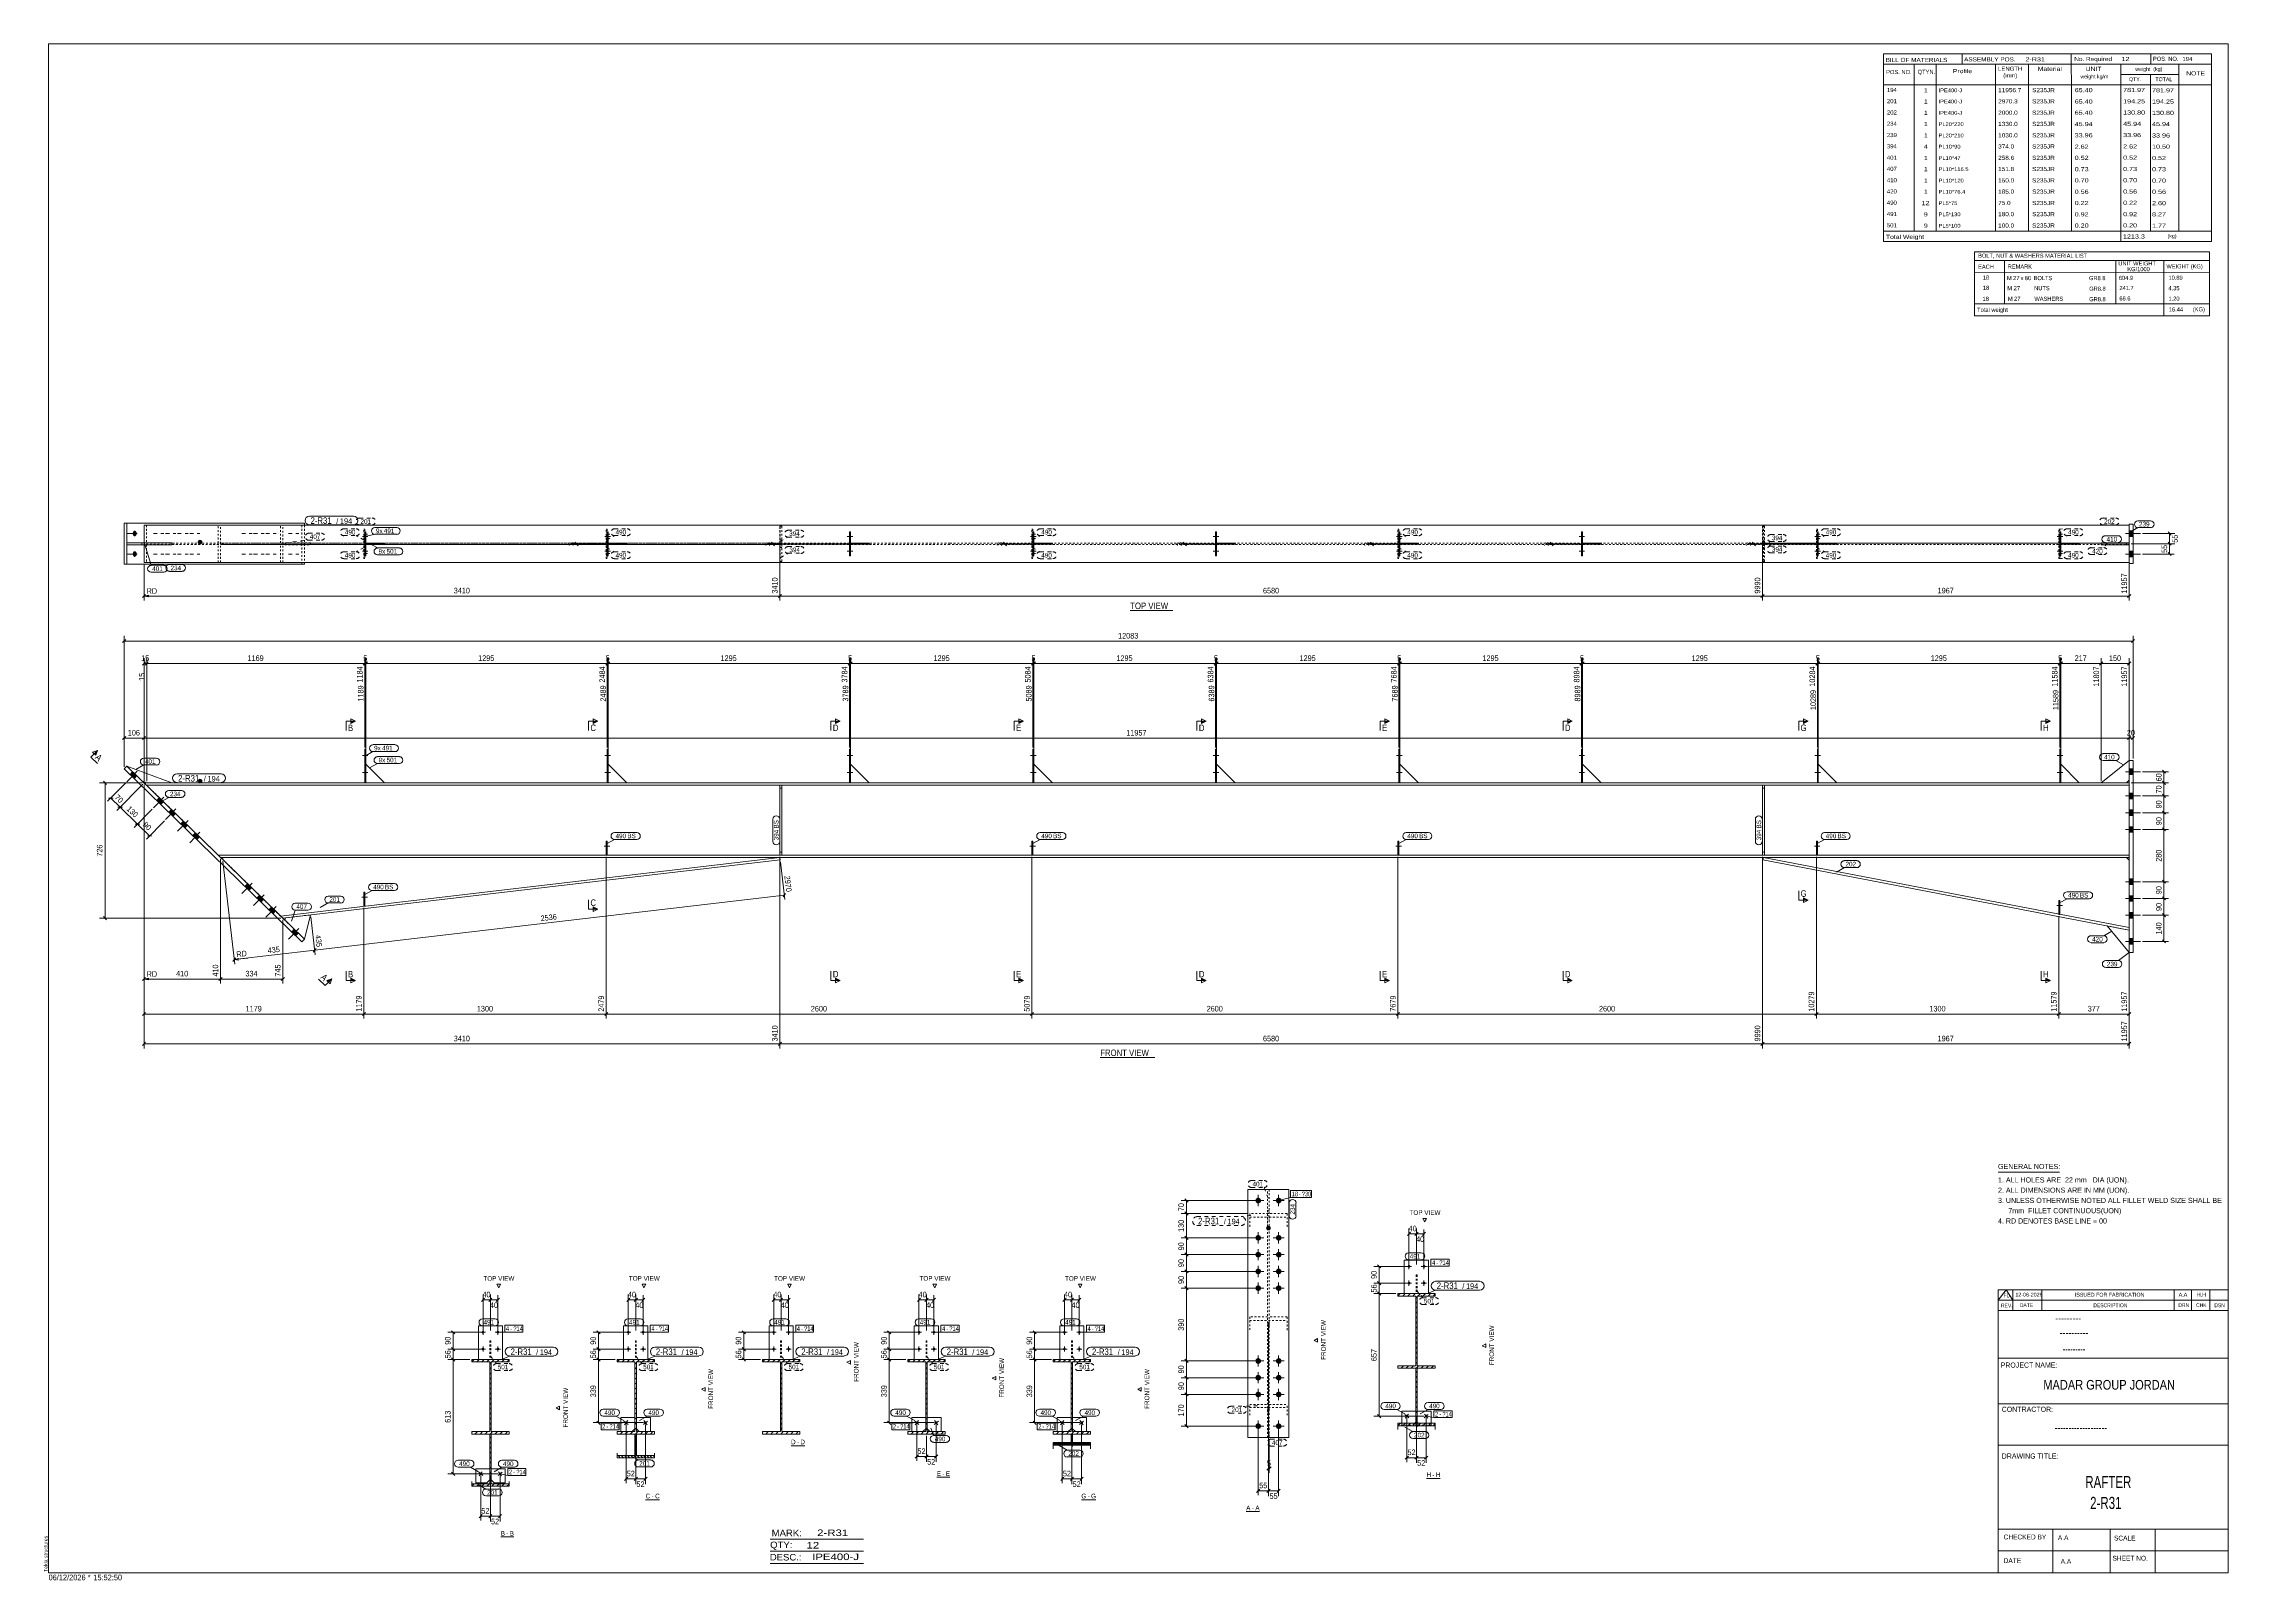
# Model space of a CAD drawing. Header units: millimetres. Extents: x 2 to 1174, y 1 to 825.
import ezdxf

# ---------------------------------------------------------------- set-up
doc = ezdxf.new("R2010")
doc.units = ezdxf.units.MM
for name, pattern in [('XKITLINE00', [0]), ('XKITLINE01', [4, 1, -1, 1, -1]), ('XKITLINE02', [4, 2, -2])]:
    doc.linetypes.add(name, pattern=pattern)
for name, color, linetype, lineweight in [('Bolt', 3, 'Continuous', 0), ('BoltMark', 7, 'Continuous', 0), ('Dimensions', 7, 'Continuous', 0), ('DrawingSheet', 5, 'Continuous', 0), ('OtherObjectType', 7, 'Continuous', 0), ('Part', 2, 'Continuous', 0), ('PartMark', 7, 'Continuous', 0), ('Section', 6, 'Continuous', 0)]:
    doc.layers.add(name, color=color, linetype=linetype, lineweight=lineweight)
doc.styles.add('@ARIAL_UNICODE_MS_BOLD', font='ARIAL.TTF')
doc.styles.add('ARIAL', font='ARIAL.TTF')
doc.styles.add('ARIAL_NARROW', font='ARIALN.TTF')
doc.styles.add('COMIC_SANS_MS_BOLD', font='COMICBD.TTF')
doc.styles.add('SWIS721_EX_BT', font='ARIAL.TTF')
doc.styles.add('SWISSE', font='ARIAL.TTF')

# ---------------------------------------------------------------- blocks, each defined once
blk = doc.blocks.new('*A1')
at = {"layer": 'Part', "color": 7, "linetype": 'XKITLINE00', "lineweight": 0}
for p, q in [((465.8, 118.1), (467.1, 119.4)), ((465.8, 118.1), (465.8, 118.1)), ((468.5, 118.1), (469.8, 119.4)), ((471.2, 118.1), (472.5, 119.4)), ((473.9, 118.1), (475.2, 119.4)), ((475.4, 116.9), (476.2, 117.7)), ((476.6, 118.1), (477.9, 119.4)), ((479.3, 118.1), (480.6, 119.4)), ((482, 118.1), (483.3, 119.4)), ((484.7, 118.1), (485.8, 119.2)), ((475.4, 114.2), (476.2, 115)), ((475.4, 111.5), (476.2, 112.3)), ((475.4, 108.8), (476.2, 109.6)), ((475.4, 106.1), (476.2, 106.9)), ((475.4, 103.4), (476.2, 104.2)), ((475.4, 100.7), (476.2, 101.5)), ((475.4, 98), (476.2, 98.8)), ((475.4, 95.3), (476.2, 96.1)), ((475.4, 92.7), (476.2, 93.5)), ((475.4, 90), (476.2, 90.8)), ((475.4, 87.3), (476.2, 88.1)), ((475.4, 84.6), (476.2, 85.4)), ((475.4, 81.9), (476.2, 82.7)), ((465.8, 80.4), (466.2, 80.7)), ((467.6, 79.4), (468.9, 80.7)), ((470.3, 79.4), (471.6, 80.7)), ((472.9, 79.4), (474.2, 80.7)), ((475.6, 79.4), (476.9, 80.7)), ((478.3, 79.4), (479.6, 80.7)), ((481, 79.4), (482.3, 80.7)), ((483.7, 79.4), (485, 80.7))]:
    blk.add_line(p, q, dxfattribs=at)
blk = doc.blocks.new('*A2')
at = {"layer": 'Part', "color": 7, "linetype": 'XKITLINE00', "lineweight": 0}
for p, q in [((387.9, 118.1), (389.2, 119.4)), ((387.9, 118.1), (387.9, 118.1)), ((390.6, 118.1), (391.9, 119.4)), ((393.3, 118.1), (394.6, 119.4)), ((396, 118.1), (397.3, 119.4)), ((397.5, 116.9), (398.3, 117.7)), ((398.7, 118.1), (400, 119.4)), ((401.4, 118.1), (402.7, 119.4)), ((404, 118.1), (405.3, 119.4)), ((406.7, 118.1), (407.9, 119.2)), ((397.5, 114.2), (398.3, 115)), ((397.5, 111.5), (398.3, 112.3)), ((397.5, 108.8), (398.3, 109.6)), ((397.5, 106.1), (398.3, 106.9)), ((397.5, 103.4), (398.3, 104.2)), ((397.5, 100.7), (398.3, 101.5)), ((397.5, 98), (398.3, 98.8)), ((397.5, 95.3), (398.3, 96.1)), ((397.5, 92.7), (398.3, 93.5)), ((397.5, 90), (398.3, 90.8)), ((397.5, 87.3), (398.3, 88.1)), ((397.5, 84.6), (398.3, 85.4)), ((397.5, 81.9), (398.3, 82.7)), ((387.9, 80.4), (388.2, 80.7)), ((389.6, 79.4), (390.9, 80.7)), ((392.3, 79.4), (393.6, 80.7)), ((395, 79.4), (396.3, 80.7)), ((397.7, 79.4), (399, 80.7)), ((400.4, 79.4), (401.7, 80.7)), ((403.1, 79.4), (404.4, 80.7)), ((405.8, 79.4), (407.1, 80.7))]:
    blk.add_line(p, q, dxfattribs=at)
blk = doc.blocks.new('*A3')
at = {"layer": 'Part', "color": 7, "linetype": 'XKITLINE00', "lineweight": 0}
for p, q in [((543.8, 118.1), (545.1, 119.4)), ((543.8, 118.1), (543.8, 118.1)), ((546.5, 118.1), (547.8, 119.4)), ((549.2, 118.1), (550.5, 119.4)), ((551.9, 118.1), (553.2, 119.4)), ((553.4, 116.9), (554.2, 117.7)), ((554.6, 118.1), (555.9, 119.4)), ((557.3, 118.1), (558.6, 119.4)), ((560, 118.1), (561.3, 119.4)), ((562.7, 118.1), (563.8, 119.2)), ((553.4, 114.2), (554.2, 115)), ((553.4, 111.5), (554.2, 112.3)), ((553.4, 108.8), (554.2, 109.6)), ((553.4, 106.1), (554.2, 106.9)), ((553.4, 103.4), (554.2, 104.2)), ((553.4, 100.7), (554.2, 101.5)), ((553.4, 98), (554.2, 98.8)), ((553.4, 95.3), (554.2, 96.1)), ((553.4, 92.7), (554.2, 93.5)), ((553.4, 90), (554.2, 90.8)), ((553.4, 87.3), (554.2, 88.1)), ((553.4, 84.6), (554.2, 85.4)), ((553.4, 81.9), (554.2, 82.7)), ((543.8, 80.4), (544.1, 80.7)), ((545.5, 79.4), (546.8, 80.7)), ((548.2, 79.4), (549.5, 80.7)), ((550.9, 79.4), (552.2, 80.7)), ((553.6, 79.4), (554.9, 80.7)), ((556.3, 79.4), (557.6, 80.7)), ((559, 79.4), (560.3, 80.7)), ((561.7, 79.4), (563, 80.7))]:
    blk.add_line(p, q, dxfattribs=at)
blk = doc.blocks.new('*A4')
at = {"layer": 'Part', "color": 7, "linetype": 'XKITLINE00', "lineweight": 0}
for p, q in [((544.2, 73.9), (543.8, 74.3)), ((544.6, 74.3), (544.1, 74.8)), ((544.6, 73.5), (544.2, 73.9)), ((545.4, 73.5), (544.6, 74.3)), ((545, 74.7), (544.9, 74.8)), ((546.2, 73.5), (545, 74.7)), ((547, 73.5), (545.7, 74.8)), ((547.8, 73.5), (546.5, 74.8)), ((548.6, 73.5), (547.3, 74.8)), ((549.4, 73.5), (548.1, 74.8)), ((550.2, 73.5), (548.8, 74.8)), ((551, 73.5), (549.6, 74.8)), ((551.8, 73.5), (550.4, 74.8)), ((552.6, 73.5), (551.2, 74.8)), ((553.4, 73.5), (552, 74.8)), ((554.2, 73.5), (552.8, 74.8)), ((554.2, 78.2), (553.4, 79)), ((554.2, 77.4), (553.4, 78.2)), ((554.2, 76.6), (553.4, 77.4)), ((554.2, 75.8), (553.4, 76.6)), ((554.2, 75), (553.4, 75.8)), ((554.9, 73.5), (553.4, 75)), ((554.2, 79), (553.8, 79.4)), ((555.7, 73.5), (554.4, 74.8)), ((556.5, 73.5), (555.2, 74.8)), ((557.3, 73.5), (556, 74.8)), ((558.1, 73.5), (556.8, 74.8)), ((558.9, 73.5), (557.6, 74.8)), ((559.7, 73.5), (558.4, 74.8)), ((560.5, 73.5), (559.2, 74.8)), ((561.3, 73.5), (560, 74.8)), ((562.1, 73.5), (560.8, 74.8)), ((562.9, 73.5), (561.6, 74.8)), ((563.7, 73.5), (562.4, 74.8)), ((563.8, 74.2), (563.2, 74.8))]:
    blk.add_line(p, q, dxfattribs=at)
blk = doc.blocks.new('*A5')
at = {"layer": 'Part', "color": 7, "linetype": 'XKITLINE00', "lineweight": 0}
for p, q in [((728.6, 153.4), (729.9, 154.7)), ((728.6, 153.4), (728.6, 153.4)), ((731.3, 153.4), (732.6, 154.7)), ((734, 153.4), (735.3, 154.7)), ((736.7, 153.4), (738, 154.7)), ((738.2, 152.2), (739, 153)), ((739.4, 153.4), (740.7, 154.7)), ((742.1, 153.4), (743.4, 154.7)), ((744.8, 153.4), (746.1, 154.7)), ((747.5, 153.4), (748.6, 154.6)), ((738.2, 149.5), (739, 150.3)), ((738.2, 146.9), (739, 147.7)), ((738.2, 144.2), (739, 145)), ((738.2, 141.5), (739, 142.3)), ((738.2, 138.8), (739, 139.6)), ((738.2, 136.1), (739, 136.9)), ((738.2, 133.4), (739, 134.2)), ((738.2, 130.7), (739, 131.5)), ((738.2, 128), (739, 128.8)), ((738.2, 125.3), (739, 126.1)), ((738.2, 122.6), (739, 123.4)), ((738.2, 119.9), (739, 120.7)), ((738.2, 117.2), (739, 118)), ((728.6, 115.7), (729, 116)), ((730.4, 114.7), (731.7, 116)), ((733, 114.7), (734.3, 116)), ((735.7, 114.7), (737, 116)), ((738.4, 114.7), (739.7, 116)), ((741.1, 114.7), (742.4, 116)), ((743.8, 114.7), (745.1, 116)), ((746.5, 114.7), (747.8, 116))]:
    blk.add_line(p, q, dxfattribs=at)
blk = doc.blocks.new('*A6')
at = {"layer": 'Part', "color": 7, "linetype": 'XKITLINE00', "lineweight": 0}
for p, q in [((739, 113.1), (738.2, 112.3)), ((739, 110.4), (738.2, 109.6)), ((739, 107.7), (738.2, 106.9)), ((739, 105), (738.2, 104.2)), ((739, 102.3), (738.2, 101.5)), ((739, 99.6), (738.2, 98.8)), ((739, 96.9), (738.2, 96.1)), ((739, 94.2), (738.2, 93.4)), ((730, 85.2), (728.6, 83.8)), ((732.7, 85.2), (731.3, 83.8)), ((735.4, 85.2), (734, 83.8)), ((738, 85.2), (736.7, 83.8)), ((739, 91.6), (738.2, 90.8)), ((739, 88.9), (738.2, 88.1)), ((739, 86.2), (738.2, 85.4)), ((740.7, 85.2), (739.4, 83.8)), ((743.4, 85.2), (742.1, 83.8)), ((746.1, 85.2), (744.8, 83.8)), ((748.6, 85), (747.5, 83.8))]:
    blk.add_line(p, q, dxfattribs=at)
blk = doc.blocks.new('*A7')
at = {"layer": 'Part', "color": 7, "linetype": 'XKITLINE00', "lineweight": 0}
for p, q in [((232, 118.1), (233.3, 119.4)), ((232, 118.1), (232, 118.1)), ((234.7, 118.1), (236, 119.4)), ((237.3, 118.1), (238.6, 119.4)), ((240, 118.1), (241.3, 119.4)), ((241.6, 116.9), (242.4, 117.7)), ((242.7, 118.1), (244, 119.4)), ((245.4, 118.1), (246.7, 119.4)), ((248.1, 118.1), (249.4, 119.4)), ((250.8, 118.1), (252, 119.2)), ((241.6, 114.2), (242.4, 115)), ((241.6, 111.5), (242.4, 112.3)), ((241.6, 108.8), (242.4, 109.6)), ((241.6, 106.1), (242.4, 106.9)), ((241.6, 103.4), (242.4, 104.2)), ((241.6, 100.7), (242.4, 101.5)), ((241.6, 98), (242.4, 98.8)), ((241.6, 95.3), (242.4, 96.1)), ((241.6, 92.7), (242.4, 93.5)), ((241.6, 90), (242.4, 90.8)), ((241.6, 87.3), (242.4, 88.1)), ((241.6, 84.6), (242.4, 85.4)), ((241.6, 81.9), (242.4, 82.7)), ((232, 80.4), (232.3, 80.7)), ((233.7, 79.4), (235, 80.7)), ((236.4, 79.4), (237.7, 80.7)), ((239.1, 79.4), (240.4, 80.7)), ((241.8, 79.4), (243.1, 80.7)), ((244.4, 79.4), (245.7, 80.7)), ((247.1, 79.4), (248.4, 80.7)), ((249.8, 79.4), (251.1, 80.7))]:
    blk.add_line(p, q, dxfattribs=at)
blk = doc.blocks.new('*A8')
at = {"layer": 'Part', "color": 7, "linetype": 'XKITLINE00', "lineweight": 0}
for p, q in [((241.6, 77.1), (242.4, 77.9)), ((241.6, 74.4), (242.4, 75.2)), ((241.6, 71.7), (242.4, 72.5)), ((241.6, 69), (242.4, 69.8)), ((241.6, 66.3), (242.4, 67.1)), ((241.6, 63.7), (242.4, 64.5)), ((241.6, 61), (242.4, 61.8)), ((241.6, 58.3), (242.4, 59.1)), ((232, 51.4), (233.3, 52.7)), ((234.7, 51.4), (236, 52.7)), ((237.3, 51.4), (238.7, 52.7)), ((240, 51.4), (241.4, 52.7)), ((241.6, 55.6), (242.4, 56.4)), ((241.6, 52.9), (242.4, 53.7)), ((242.7, 51.4), (244, 52.7)), ((245.4, 51.4), (246.7, 52.7)), ((248.1, 51.4), (249.4, 52.7)), ((250.8, 51.4), (252, 52.5))]:
    blk.add_line(p, q, dxfattribs=at)
blk = doc.blocks.new('*A9')
at = {"layer": 'Part', "color": 7, "linetype": 'XKITLINE00', "lineweight": 0}
for p, q in [((309.9, 118.1), (311.2, 119.4)), ((309.9, 118.1), (309.9, 118.1)), ((312.6, 118.1), (313.9, 119.4)), ((315.3, 118.1), (316.6, 119.4)), ((318, 118.1), (319.3, 119.4)), ((319.5, 116.9), (320.3, 117.7)), ((320.7, 118.1), (322, 119.4)), ((323.4, 118.1), (324.7, 119.4)), ((326.1, 118.1), (327.4, 119.4)), ((328.8, 118.1), (329.9, 119.2)), ((319.5, 114.2), (320.3, 115)), ((319.5, 111.5), (320.3, 112.3)), ((319.5, 108.8), (320.3, 109.6)), ((319.5, 106.1), (320.3, 106.9)), ((319.5, 103.4), (320.3, 104.2)), ((319.5, 100.7), (320.3, 101.5)), ((319.5, 98), (320.3, 98.8)), ((319.5, 95.3), (320.3, 96.1)), ((319.5, 92.7), (320.3, 93.5)), ((319.5, 90), (320.3, 90.8)), ((319.5, 87.3), (320.3, 88.1)), ((319.5, 84.6), (320.3, 85.4)), ((319.5, 81.9), (320.3, 82.7)), ((309.9, 80.4), (310.2, 80.7)), ((311.6, 79.4), (312.9, 80.7)), ((314.3, 79.4), (315.6, 80.7)), ((317, 79.4), (318.3, 80.7)), ((319.7, 79.4), (321, 80.7)), ((322.4, 79.4), (323.7, 80.7)), ((325.1, 79.4), (326.4, 80.7)), ((327.8, 79.4), (329.1, 80.7))]:
    blk.add_line(p, q, dxfattribs=at)
blk = doc.blocks.new('*A10')
at = {"layer": 'Part', "color": 7, "linetype": 'XKITLINE00', "lineweight": 0}
for p, q in [((320.3, 78.6), (319.5, 79.4)), ((320.2, 76.9), (319.5, 77.6)), ((320.3, 75.1), (319.5, 75.9)), ((320.3, 73.4), (319.5, 74.2)), ((320.3, 71.7), (319.5, 72.5)), ((320.3, 70), (319.5, 70.8)), ((320.3, 76.8), (320.2, 76.9)), ((310.8, 67.5), (310.3, 67.9)), ((311.6, 66.6), (310.8, 67.5)), ((313.4, 66.6), (312.1, 67.9)), ((315.1, 66.6), (313.8, 67.9)), ((316.8, 66.6), (315.5, 67.9)), ((318.5, 66.6), (317.2, 67.9)), ((320.2, 66.6), (318.9, 67.9)), ((320.3, 68.2), (319.5, 69)), ((322, 66.6), (320.6, 67.9)), ((323.7, 66.6), (322.4, 67.9)), ((325.4, 66.6), (324.1, 67.9)), ((327.1, 66.6), (325.8, 67.9)), ((328.8, 66.6), (327.5, 67.9)), ((329.9, 67.2), (329.2, 67.9))]:
    blk.add_line(p, q, dxfattribs=at)
blk = doc.blocks.new('*A11')
at = {"layer": 'Bolt'}
blk.add_hatch(color=3, dxfattribs=at).paths.add_polyline_path([(953.6, 393.7), (953.1, 393.7), (953.1, 395.7), (953.6, 395.7)], flags=17)
at = {"layer": 'Bolt', "color": 3, "linetype": 'XKITLINE00', "lineweight": 0}
for p, q in [((955, 394.7), (952, 394.7)), ((953.6, 395.7), (953.1, 395.7)), ((953.6, 393.7), (953.1, 393.7))]:
    blk.add_line(p, q, dxfattribs=at)
blk = doc.blocks.new('*A12')
at = {"layer": 'Bolt', "color": 3, "linetype": 'XKITLINE02', "lineweight": 0}
for p, q in [((1083.6, 363.9), (1083.1, 363.9)), ((1085, 362.9), (1082, 362.9)), ((1083.6, 361.9), (1083.1, 361.9))]:
    blk.add_line(p, q, dxfattribs=at)
blk = doc.blocks.new('*A13')
at = {"layer": 'Bolt'}
for points in [[(1083.6, 443.9), (1084.1, 443.9), (1084.1, 442.5), (1083.6, 442.5)], [(1083.6, 443.9), (1084.1, 443.9), (1084.1, 442.5), (1083.6, 442.5)], [(1083.6, 434.9), (1084.1, 434.9), (1084.1, 433.5), (1083.6, 433.5)], [(1083.6, 434.9), (1084.1, 434.9), (1084.1, 433.5), (1083.6, 433.5)]]:
    blk.add_hatch(color=3, dxfattribs=at).paths.add_polyline_path(points, flags=17)
at = {"layer": 'Bolt', "color": 3, "linetype": 'XKITLINE00', "lineweight": 0}
for p, q in [((1085.3, 443.2), (1082.3, 443.2)), ((1085.3, 443.2), (1082.3, 443.2)), ((1085.3, 434.2), (1082.3, 434.2)), ((1085.3, 434.2), (1082.3, 434.2)), ((1084.1, 443.9), (1083.6, 443.9)), ((1084.1, 443.9), (1083.6, 443.9)), ((1084.1, 442.5), (1083.6, 442.5)), ((1084.1, 442.5), (1083.6, 442.5)), ((1084.1, 434.9), (1083.6, 434.9)), ((1084.1, 434.9), (1083.6, 434.9)), ((1084.1, 433.5), (1083.6, 433.5)), ((1084.1, 433.5), (1083.6, 433.5))]:
    blk.add_line(p, q, dxfattribs=at)
blk = doc.blocks.new('*A14')
at = {"layer": 'Bolt'}
blk.add_hatch(color=3, dxfattribs=at).paths.add_polyline_path([(1083.6, 361.9), (1083.1, 361.9), (1083.1, 363.9), (1083.6, 363.9)], flags=17)
at = {"layer": 'Bolt', "color": 3, "linetype": 'XKITLINE00', "lineweight": 0}
for p, q in [((1083.6, 363.9), (1083.1, 363.9)), ((1085, 362.9), (1082, 362.9)), ((1083.6, 361.9), (1083.1, 361.9))]:
    blk.add_line(p, q, dxfattribs=at)
blk = doc.blocks.new('*A15')
at = {"layer": 'Bolt'}
for points in [[(52.3, 432.5), (50.9, 431), (48.7, 433.1), (50.1, 434.6)], [(52.3, 432.5), (50.9, 431), (48.7, 433.1), (50.1, 434.6)], [(66.6, 418.5), (65.2, 417.1), (63, 419.2), (64.4, 420.6)], [(66.6, 418.5), (65.2, 417.1), (63, 419.2), (64.4, 420.6)], [(73, 412.2), (71.6, 410.8), (69.5, 412.9), (70.9, 414.3)], [(73, 412.2), (71.6, 410.8), (69.5, 412.9), (70.9, 414.3)], [(79.5, 405.9), (78.1, 404.5), (75.9, 406.6), (77.3, 408)], [(79.5, 405.9), (78.1, 404.5), (75.9, 406.6), (77.3, 408)], [(85.9, 399.7), (84.5, 398.2), (82.4, 400.3), (83.8, 401.8)], [(85.9, 399.7), (84.5, 398.2), (82.4, 400.3), (83.8, 401.8)], [(113.8, 372.4), (112.4, 371), (110.3, 373.1), (111.7, 374.5)], [(113.8, 372.4), (112.4, 371), (110.3, 373.1), (111.7, 374.5)], [(120.3, 366.2), (118.9, 364.7), (116.7, 366.8), (118.1, 368.2)], [(120.3, 366.2), (118.9, 364.7), (116.7, 366.8), (118.1, 368.2)], [(126.7, 359.9), (125.3, 358.4), (123.2, 360.5), (124.6, 362)], [(126.7, 359.9), (125.3, 358.4), (123.2, 360.5), (124.6, 362)], [(138.9, 348), (137.5, 346.6), (135.4, 348.7), (136.8, 350.1)], [(138.9, 348), (137.5, 346.6), (135.4, 348.7), (136.8, 350.1)]]:
    blk.add_hatch(color=3, dxfattribs=at).paths.add_polyline_path(points, flags=17)
at = {"layer": 'Bolt', "color": 3, "linetype": 'XKITLINE00', "lineweight": 0}
for p, q in [((47, 429.2), (52.6, 434.9)), ((47, 429.2), (52.6, 434.9)), ((48.7, 433.1), (50.1, 434.6)), ((48.7, 433.1), (50.1, 434.6)), ((50.9, 431), (52.3, 432.5)), ((50.9, 431), (52.3, 432.5)), ((61.3, 415.3), (66.9, 421)), ((61.3, 415.3), (66.9, 421)), ((63, 419.2), (64.4, 420.6)), ((63, 419.2), (64.4, 420.6)), ((65.2, 417.1), (66.6, 418.5)), ((65.2, 417.1), (66.6, 418.5)), ((67.8, 409), (73.3, 414.7)), ((67.8, 409), (73.3, 414.7)), ((69.5, 412.9), (70.9, 414.3)), ((69.5, 412.9), (70.9, 414.3)), ((71.6, 410.8), (73, 412.2)), ((71.6, 410.8), (73, 412.2)), ((74.2, 402.7), (79.8, 408.4)), ((74.2, 402.7), (79.8, 408.4)), ((75.9, 406.6), (77.3, 408)), ((75.9, 406.6), (77.3, 408)), ((78.1, 404.5), (79.5, 405.9)), ((78.1, 404.5), (79.5, 405.9)), ((80.7, 396.4), (86.2, 402.1)), ((80.7, 396.4), (86.2, 402.1)), ((82.4, 400.3), (83.8, 401.8)), ((82.4, 400.3), (83.8, 401.8)), ((84.5, 398.2), (85.9, 399.7)), ((84.5, 398.2), (85.9, 399.7)), ((108.6, 369.2), (114.2, 374.9)), ((108.6, 369.2), (114.2, 374.9)), ((110.3, 373.1), (111.7, 374.5)), ((110.3, 373.1), (111.7, 374.5)), ((112.4, 371), (113.8, 372.4)), ((112.4, 371), (113.8, 372.4)), ((115, 362.9), (120.6, 368.6)), ((115, 362.9), (120.6, 368.6)), ((116.7, 366.8), (118.1, 368.2)), ((116.7, 366.8), (118.1, 368.2)), ((118.9, 364.7), (120.3, 366.2)), ((118.9, 364.7), (120.3, 366.2)), ((121.5, 356.6), (127, 362.3)), ((121.5, 356.6), (127, 362.3)), ((123.2, 360.5), (124.6, 362)), ((123.2, 360.5), (124.6, 362)), ((125.3, 358.4), (126.7, 359.9)), ((125.3, 358.4), (126.7, 359.9)), ((133.6, 344.8), (139.2, 350.5)), ((133.6, 344.8), (139.2, 350.5)), ((135.4, 348.7), (136.8, 350.1)), ((135.4, 348.7), (136.8, 350.1)), ((137.5, 346.6), (138.9, 348)), ((137.5, 346.6), (138.9, 348))]:
    blk.add_line(p, q, dxfattribs=at)
blk = doc.blocks.new('*A16')
at = {"layer": 'Part'}
blk.add_hatch(color=2, dxfattribs=at).paths.add_polyline_path([(85.4, 430), (87, 430), (86.2, 428.6)], flags=17)
at = {"layer": 'Part', "color": 2, "linetype": 'XKITLINE00', "lineweight": 0}
for p, q in [((488.3, 428.6), (56.2, 428.6)), ((488.3, 427.3), (57.5, 427.3)), ((86.2, 428.6), (85.4, 430)), ((85.4, 430), (87, 430)), ((87, 430), (86.2, 428.6)), ((586.6, 428.6), (488.4, 428.6)), ((586.6, 427.3), (488.4, 427.3)), ((684.6, 428.6), (586.7, 428.6)), ((684.6, 427.3), (586.7, 427.3)), ((782.9, 428.6), (684.7, 428.6)), ((782.9, 427.3), (684.7, 427.3)), ((880.9, 428.6), (783, 428.6)), ((880.9, 427.3), (783, 427.3)), ((1120.9, 428.6), (881, 428.6)), ((1120.9, 427.3), (881, 427.3)), ((95.9, 389.9), (488.3, 389.9)), ((97.2, 388.6), (488.3, 388.6)), ((488.4, 389.9), (586.6, 389.9)), ((488.4, 388.6), (586.6, 388.6)), ((586.7, 389.9), (684.6, 389.9)), ((586.7, 388.6), (684.6, 388.6)), ((684.7, 389.9), (782.9, 389.9)), ((684.7, 388.6), (782.9, 388.6)), ((783, 389.9), (880.9, 389.9)), ((783, 388.6), (880.9, 388.6)), ((881, 389.9), (1120.9, 389.9)), ((881, 388.6), (1120.9, 388.6))]:
    blk.add_line(p, q, dxfattribs=at)
at = {"layer": 'Part', "color": 7, "linetype": 'XKITLINE01', "lineweight": 0}
for p, q in [((56.2, 428.6), (97.2, 388.6)), ((1120.9, 388.6), (1120.9, 428.6))]:
    blk.add_line(p, q, dxfattribs=at)
at = {"layer": 'Part', "color": 2, "linetype": 'XKITLINE00', "lineweight": 0}
blk.add_circle((86.2, 429.5), 1, dxfattribs=at)
blk = doc.blocks.new('*A17')
at = {"layer": 'Part', "color": 2, "linetype": 'XKITLINE00', "lineweight": 0}
for p, q in [((1120.9, 440.6), (1105.9, 428.6)), ((1119.4, 428.6), (1120.9, 430.1))]:
    blk.add_line(p, q, dxfattribs=at)
at = {"layer": 'Part', "color": 7, "linetype": 'XKITLINE01', "lineweight": 0}
for p, q in [((1120.9, 430.1), (1120.9, 440.6)), ((1105.9, 428.6), (1119.4, 428.6))]:
    blk.add_line(p, q, dxfattribs=at)
blk = doc.blocks.new('*A18')
at = {"layer": 'Part', "color": 2, "linetype": 'XKITLINE00', "lineweight": 0}
for p, q in [((1120.9, 337.6), (1120.9, 440.6)), ((1120.9, 440.6), (1122.9, 440.6)), ((1122.9, 440.6), (1122.9, 337.6)), ((1122.9, 337.6), (1120.9, 337.6))]:
    blk.add_line(p, q, dxfattribs=at)
blk = doc.blocks.new('*A19')
at = {"layer": 'Part', "color": 2, "linetype": 'XKITLINE00', "lineweight": 0}
blk.add_line((1109.1, 351.9), (1120.9, 337.6), dxfattribs=at)
at = {"layer": 'Part', "color": 7, "linetype": 'XKITLINE01', "lineweight": 0}
for p, q in [((1120.9, 349.6), (1109.1, 351.9)), ((1120.9, 337.6), (1120.9, 349.6))]:
    blk.add_line(p, q, dxfattribs=at)
blk = doc.blocks.new('*A20')
at = {"layer": 'Part', "color": 2, "linetype": 'XKITLINE00', "lineweight": 0}
for p, q in [((47, 437.6), (71.2, 428.6)), ((57.7, 428.6), (55.1, 429.7))]:
    blk.add_line(p, q, dxfattribs=at)
at = {"layer": 'Part', "color": 7, "linetype": 'XKITLINE01', "lineweight": 0}
for p, q in [((55.1, 429.7), (47, 437.6)), ((71.2, 428.6), (57.7, 428.6))]:
    blk.add_line(p, q, dxfattribs=at)
blk = doc.blocks.new('*A21')
at = {"layer": 'Part', "color": 2, "linetype": 'XKITLINE00', "lineweight": 0}
blk.add_line((185.1, 428.6), (175.1, 438.6), dxfattribs=at)
at = {"layer": 'Part', "color": 7, "linetype": 'XKITLINE01', "lineweight": 0}
for p, q in [((175.1, 438.6), (175.1, 428.6)), ((175.1, 428.6), (185.1, 428.6))]:
    blk.add_line(p, q, dxfattribs=at)
blk = doc.blocks.new('*A22')
at = {"layer": 'Part', "color": 7, "linetype": 'XKITLINE01', "lineweight": 0}
for p, q in [((174.1, 370), (174.1, 362.5)), ((174.6, 370), (174.1, 370)), ((174.1, 364), (174.6, 364)), ((174.6, 362.5), (174.6, 370)), ((174.1, 362.5), (174.6, 362.5))]:
    blk.add_line(p, q, dxfattribs=at)
blk = doc.blocks.new('*A23')
at = {"layer": 'Part', "color": 2, "linetype": 'XKITLINE00', "lineweight": 0}
for p, q in [((175.1, 446.6), (174.6, 446.6)), ((174.6, 446.6), (174.6, 428.6)), ((175.1, 428.6), (175.1, 446.6))]:
    blk.add_line(p, q, dxfattribs=at)
at = {"layer": 'Part', "color": 7, "linetype": 'XKITLINE01', "lineweight": 0}
blk.add_line((174.6, 428.6), (175.1, 428.6), dxfattribs=at)
blk = doc.blocks.new('*A24')
at = {"layer": 'Part', "color": 2, "linetype": 'XKITLINE00', "lineweight": 0}
for p, q in [((174.1, 362.5), (174.1, 370)), ((174.1, 370), (174.6, 370)), ((174.6, 370), (174.6, 362.5)), ((174.6, 362.5), (174.1, 362.5))]:
    blk.add_line(p, q, dxfattribs=at)
at = {"layer": 'Part', "color": 7, "linetype": 'XKITLINE01', "lineweight": 0}
blk.add_line((174.1, 364), (174.6, 364), dxfattribs=at)
blk = doc.blocks.new('*A25')
at = {"layer": 'Part', "color": 2, "linetype": 'XKITLINE00', "lineweight": 0}
blk.add_line((315.1, 428.6), (305.1, 438.6), dxfattribs=at)
at = {"layer": 'Part', "color": 7, "linetype": 'XKITLINE01', "lineweight": 0}
for p, q in [((305.1, 438.6), (305.1, 428.6)), ((305.1, 428.6), (315.1, 428.6))]:
    blk.add_line(p, q, dxfattribs=at)
blk = doc.blocks.new('*A26')
at = {"layer": 'Part', "color": 7, "linetype": 'XKITLINE01', "lineweight": 0}
for p, q in [((304.1, 397.4), (304.1, 389.9)), ((304.6, 397.4), (304.1, 397.4)), ((304.1, 391.4), (304.6, 391.4)), ((304.1, 389.9), (304.6, 389.9)), ((304.6, 389.9), (304.6, 397.4))]:
    blk.add_line(p, q, dxfattribs=at)
blk = doc.blocks.new('*A27')
at = {"layer": 'Part', "color": 2, "linetype": 'XKITLINE00', "lineweight": 0}
for p, q in [((305.1, 446.6), (304.6, 446.6)), ((304.6, 446.6), (304.6, 428.6)), ((305.1, 428.6), (305.1, 446.6))]:
    blk.add_line(p, q, dxfattribs=at)
at = {"layer": 'Part', "color": 7, "linetype": 'XKITLINE01', "lineweight": 0}
blk.add_line((304.6, 428.6), (305.1, 428.6), dxfattribs=at)
blk = doc.blocks.new('*A28')
at = {"layer": 'Part', "color": 2, "linetype": 'XKITLINE00', "lineweight": 0}
for p, q in [((304.1, 389.9), (304.1, 397.4)), ((304.1, 397.4), (304.6, 397.4)), ((304.6, 397.4), (304.6, 389.9))]:
    blk.add_line(p, q, dxfattribs=at)
at = {"layer": 'Part', "color": 7, "linetype": 'XKITLINE01', "lineweight": 0}
for p, q in [((304.1, 391.4), (304.6, 391.4)), ((304.6, 389.9), (304.1, 389.9))]:
    blk.add_line(p, q, dxfattribs=at)
blk = doc.blocks.new('*A29')
at = {"layer": 'Part', "color": 2, "linetype": 'XKITLINE00', "lineweight": 0}
blk.add_line((445.1, 428.6), (435.1, 438.6), dxfattribs=at)
at = {"layer": 'Part', "color": 7, "linetype": 'XKITLINE01', "lineweight": 0}
for p, q in [((435.1, 438.6), (435.1, 428.6)), ((435.1, 428.6), (445.1, 428.6))]:
    blk.add_line(p, q, dxfattribs=at)
blk = doc.blocks.new('*A30')
at = {"layer": 'Part', "color": 2, "linetype": 'XKITLINE00', "lineweight": 0}
for p, q in [((435.1, 446.6), (434.6, 446.6)), ((434.6, 446.6), (434.6, 428.6)), ((435.1, 428.6), (435.1, 446.6))]:
    blk.add_line(p, q, dxfattribs=at)
at = {"layer": 'Part', "color": 7, "linetype": 'XKITLINE01', "lineweight": 0}
blk.add_line((434.6, 428.6), (435.1, 428.6), dxfattribs=at)
blk = doc.blocks.new('*A31')
at = {"layer": 'Part', "color": 2, "linetype": 'XKITLINE00', "lineweight": 0}
blk.add_line((543.4, 428.6), (533.4, 438.6), dxfattribs=at)
at = {"layer": 'Part', "color": 7, "linetype": 'XKITLINE01', "lineweight": 0}
for p, q in [((533.4, 438.6), (533.4, 428.6)), ((533.4, 428.6), (543.4, 428.6))]:
    blk.add_line(p, q, dxfattribs=at)
blk = doc.blocks.new('*A32')
at = {"layer": 'Part', "color": 7, "linetype": 'XKITLINE01', "lineweight": 0}
for p, q in [((532.4, 397.4), (532.4, 389.9)), ((532.9, 397.4), (532.4, 397.4)), ((532.4, 391.4), (532.9, 391.4)), ((532.4, 389.9), (532.9, 389.9)), ((532.9, 389.9), (532.9, 397.4))]:
    blk.add_line(p, q, dxfattribs=at)
blk = doc.blocks.new('*A33')
at = {"layer": 'Part', "color": 2, "linetype": 'XKITLINE00', "lineweight": 0}
for p, q in [((533.4, 446.6), (532.9, 446.6)), ((532.9, 446.6), (532.9, 428.6)), ((533.4, 428.6), (533.4, 446.6))]:
    blk.add_line(p, q, dxfattribs=at)
at = {"layer": 'Part', "color": 7, "linetype": 'XKITLINE01', "lineweight": 0}
blk.add_line((532.9, 428.6), (533.4, 428.6), dxfattribs=at)
blk = doc.blocks.new('*A34')
at = {"layer": 'Part', "color": 2, "linetype": 'XKITLINE00', "lineweight": 0}
for p, q in [((532.4, 389.9), (532.4, 397.4)), ((532.4, 397.4), (532.9, 397.4)), ((532.9, 397.4), (532.9, 389.9))]:
    blk.add_line(p, q, dxfattribs=at)
at = {"layer": 'Part', "color": 7, "linetype": 'XKITLINE01', "lineweight": 0}
for p, q in [((532.4, 391.4), (532.9, 391.4)), ((532.9, 389.9), (532.4, 389.9))]:
    blk.add_line(p, q, dxfattribs=at)
blk = doc.blocks.new('*A35')
at = {"layer": 'Part', "color": 2, "linetype": 'XKITLINE00', "lineweight": 0}
blk.add_line((641.4, 428.6), (631.4, 438.6), dxfattribs=at)
at = {"layer": 'Part', "color": 7, "linetype": 'XKITLINE01', "lineweight": 0}
for p, q in [((631.4, 438.6), (631.4, 428.6)), ((631.4, 428.6), (641.4, 428.6))]:
    blk.add_line(p, q, dxfattribs=at)
blk = doc.blocks.new('*A36')
at = {"layer": 'Part', "color": 2, "linetype": 'XKITLINE00', "lineweight": 0}
for p, q in [((631.4, 446.6), (630.9, 446.6)), ((630.9, 446.6), (630.9, 428.6)), ((631.4, 428.6), (631.4, 446.6))]:
    blk.add_line(p, q, dxfattribs=at)
at = {"layer": 'Part', "color": 7, "linetype": 'XKITLINE01', "lineweight": 0}
blk.add_line((630.9, 428.6), (631.4, 428.6), dxfattribs=at)
blk = doc.blocks.new('*A37')
at = {"layer": 'Part', "color": 2, "linetype": 'XKITLINE00', "lineweight": 0}
blk.add_line((739.7, 428.6), (729.7, 438.6), dxfattribs=at)
at = {"layer": 'Part', "color": 7, "linetype": 'XKITLINE01', "lineweight": 0}
for p, q in [((729.7, 438.6), (729.7, 428.6)), ((729.7, 428.6), (739.7, 428.6))]:
    blk.add_line(p, q, dxfattribs=at)
blk = doc.blocks.new('*A38')
at = {"layer": 'Part', "color": 7, "linetype": 'XKITLINE01', "lineweight": 0}
for p, q in [((728.7, 397.4), (728.7, 389.9)), ((729.2, 397.4), (728.7, 397.4)), ((728.7, 391.4), (729.2, 391.4)), ((728.7, 389.9), (729.2, 389.9)), ((729.2, 389.9), (729.2, 397.4))]:
    blk.add_line(p, q, dxfattribs=at)
blk = doc.blocks.new('*A39')
at = {"layer": 'Part', "color": 2, "linetype": 'XKITLINE00', "lineweight": 0}
for p, q in [((729.7, 446.6), (729.2, 446.6)), ((729.2, 446.6), (729.2, 428.6)), ((729.7, 428.6), (729.7, 446.6))]:
    blk.add_line(p, q, dxfattribs=at)
at = {"layer": 'Part', "color": 7, "linetype": 'XKITLINE01', "lineweight": 0}
blk.add_line((729.2, 428.6), (729.7, 428.6), dxfattribs=at)
blk = doc.blocks.new('*A40')
at = {"layer": 'Part', "color": 2, "linetype": 'XKITLINE00', "lineweight": 0}
for p, q in [((728.7, 389.9), (728.7, 397.4)), ((728.7, 397.4), (729.2, 397.4)), ((729.2, 397.4), (729.2, 389.9))]:
    blk.add_line(p, q, dxfattribs=at)
at = {"layer": 'Part', "color": 7, "linetype": 'XKITLINE01', "lineweight": 0}
for p, q in [((728.7, 391.4), (729.2, 391.4)), ((729.2, 389.9), (728.7, 389.9))]:
    blk.add_line(p, q, dxfattribs=at)
blk = doc.blocks.new('*A41')
at = {"layer": 'Part', "color": 2, "linetype": 'XKITLINE00', "lineweight": 0}
blk.add_line((837.7, 428.6), (827.7, 438.6), dxfattribs=at)
at = {"layer": 'Part', "color": 7, "linetype": 'XKITLINE01', "lineweight": 0}
for p, q in [((827.7, 438.6), (827.7, 428.6)), ((827.7, 428.6), (837.7, 428.6))]:
    blk.add_line(p, q, dxfattribs=at)
blk = doc.blocks.new('*A42')
at = {"layer": 'Part', "color": 2, "linetype": 'XKITLINE00', "lineweight": 0}
for p, q in [((827.7, 446.6), (827.2, 446.6)), ((827.2, 446.6), (827.2, 428.6)), ((827.7, 428.6), (827.7, 446.6))]:
    blk.add_line(p, q, dxfattribs=at)
at = {"layer": 'Part', "color": 7, "linetype": 'XKITLINE01', "lineweight": 0}
blk.add_line((827.2, 428.6), (827.7, 428.6), dxfattribs=at)
blk = doc.blocks.new('*A43')
at = {"layer": 'Part', "color": 2, "linetype": 'XKITLINE00', "lineweight": 0}
blk.add_line((964.1, 428.6), (954.1, 438.6), dxfattribs=at)
at = {"layer": 'Part', "color": 7, "linetype": 'XKITLINE01', "lineweight": 0}
for p, q in [((954.1, 438.6), (954.1, 428.6)), ((954.1, 428.6), (964.1, 428.6))]:
    blk.add_line(p, q, dxfattribs=at)
blk = doc.blocks.new('*A44')
at = {"layer": 'Part', "color": 7, "linetype": 'XKITLINE01', "lineweight": 0}
for p, q in [((953.1, 397.4), (953.1, 389.9)), ((953.6, 397.4), (953.1, 397.4)), ((953.1, 391.4), (953.6, 391.4)), ((953.1, 389.9), (953.6, 389.9)), ((953.6, 389.9), (953.6, 397.4))]:
    blk.add_line(p, q, dxfattribs=at)
blk = doc.blocks.new('*A45')
at = {"layer": 'Part', "color": 2, "linetype": 'XKITLINE00', "lineweight": 0}
for p, q in [((954.1, 446.6), (953.6, 446.6)), ((953.6, 446.6), (953.6, 428.6)), ((954.1, 428.6), (954.1, 446.6))]:
    blk.add_line(p, q, dxfattribs=at)
at = {"layer": 'Part', "color": 7, "linetype": 'XKITLINE01', "lineweight": 0}
blk.add_line((953.6, 428.6), (954.1, 428.6), dxfattribs=at)
blk = doc.blocks.new('*A46')
at = {"layer": 'Part', "color": 2, "linetype": 'XKITLINE00', "lineweight": 0}
for p, q in [((953.1, 389.9), (953.1, 397.4)), ((953.1, 397.4), (953.6, 397.4)), ((953.6, 397.4), (953.6, 389.9))]:
    blk.add_line(p, q, dxfattribs=at)
at = {"layer": 'Part', "color": 7, "linetype": 'XKITLINE01', "lineweight": 0}
for p, q in [((953.1, 391.4), (953.6, 391.4)), ((953.6, 389.9), (953.1, 389.9))]:
    blk.add_line(p, q, dxfattribs=at)
blk = doc.blocks.new('*A47')
at = {"layer": 'Part', "color": 2, "linetype": 'XKITLINE00', "lineweight": 0}
blk.add_line((1094.1, 428.6), (1084.1, 438.6), dxfattribs=at)
at = {"layer": 'Part', "color": 7, "linetype": 'XKITLINE01', "lineweight": 0}
for p, q in [((1084.1, 438.6), (1084.1, 428.6)), ((1084.1, 428.6), (1094.1, 428.6))]:
    blk.add_line(p, q, dxfattribs=at)
blk = doc.blocks.new('*A48')
at = {"layer": 'Part', "color": 7, "linetype": 'XKITLINE01', "lineweight": 0}
for p, q in [((1083.1, 365.6), (1083.1, 358.1)), ((1083.6, 365.6), (1083.1, 365.6)), ((1083.6, 358.1), (1083.6, 365.6)), ((1083.1, 359.6), (1083.6, 359.6)), ((1083.1, 358.1), (1083.6, 358.1))]:
    blk.add_line(p, q, dxfattribs=at)
blk = doc.blocks.new('*A49')
at = {"layer": 'Part', "color": 2, "linetype": 'XKITLINE00', "lineweight": 0}
for p, q in [((1084.1, 446.6), (1083.6, 446.6)), ((1083.6, 446.6), (1083.6, 428.6)), ((1084.1, 428.6), (1084.1, 446.6))]:
    blk.add_line(p, q, dxfattribs=at)
at = {"layer": 'Part', "color": 7, "linetype": 'XKITLINE01', "lineweight": 0}
blk.add_line((1083.6, 428.6), (1084.1, 428.6), dxfattribs=at)
blk = doc.blocks.new('*A50')
at = {"layer": 'Part', "color": 2, "linetype": 'XKITLINE00', "lineweight": 0}
for p, q in [((1083.6, 365.6), (1083.1, 365.6)), ((1083.1, 365.6), (1083.1, 358.2)), ((1083.6, 365.6), (1083.6, 358.1))]:
    blk.add_line(p, q, dxfattribs=at)
at = {"layer": 'Part', "color": 7, "linetype": 'XKITLINE01', "lineweight": 0}
for p, q in [((1083.1, 359.6), (1083.6, 359.6)), ((1083.1, 358.1), (1083.1, 358.2)), ((1083.6, 358.1), (1083.1, 358.1))]:
    blk.add_line(p, q, dxfattribs=at)
blk = doc.blocks.new('*A51')
at = {"layer": 'Part', "color": 2, "linetype": 'XKITLINE00', "lineweight": 0}
for p, q in [((98.7, 388.6), (98.3, 387.6)), ((397.2, 388.6), (129.4, 357.2)), ((397.4, 387.3), (130.6, 356.1)), ((397.2, 388.6), (397.4, 387.3))]:
    blk.add_line(p, q, dxfattribs=at)
at = {"layer": 'Part', "color": 7, "linetype": 'XKITLINE01', "lineweight": 0}
for p, q in [((98.3, 387.6), (98.7, 388.6)), ((130.6, 356.1), (98.3, 387.6)), ((98.3, 387.6), (98.3, 387.6)), ((129.4, 357.2), (98.3, 387.6)), ((397.2, 388.6), (98.7, 388.6))]:
    blk.add_line(p, q, dxfattribs=at)
blk = doc.blocks.new('*A52')
at = {"layer": 'Part', "color": 2, "linetype": 'XKITLINE00', "lineweight": 0}
for p, q in [((45.6, 436.2), (47, 437.6)), ((140.8, 343.4), (45.6, 436.2)), ((47, 437.6), (142.2, 344.8)), ((142.2, 344.8), (140.8, 343.4))]:
    blk.add_line(p, q, dxfattribs=at)
blk = doc.blocks.new('*A53')
at = {"layer": 'Part', "color": 2, "linetype": 'XKITLINE00', "lineweight": 0}
for p, q in [((131.7, 355), (132.1, 356.2)), ((145.5, 357.8), (142.2, 344.8))]:
    blk.add_line(p, q, dxfattribs=at)
at = {"layer": 'Part', "color": 7, "linetype": 'XKITLINE01', "lineweight": 0}
for p, q in [((142.2, 344.8), (131.7, 355)), ((132.1, 356.2), (145.5, 357.8))]:
    blk.add_line(p, q, dxfattribs=at)
blk = doc.blocks.new('*A54')
at = {"layer": 'Part', "color": 2, "linetype": 'XKITLINE00', "lineweight": 0}
for p, q in [((924.2, 389.9), (924.2, 427.3)), ((925.2, 427.3), (925.2, 389.9))]:
    blk.add_line(p, q, dxfattribs=at)
at = {"layer": 'Part', "color": 7, "linetype": 'XKITLINE01', "lineweight": 0}
for p, q in [((924.2, 427.3), (925.2, 427.3)), ((924.2, 425.8), (925.2, 425.8)), ((924.2, 391.4), (925.2, 391.4)), ((924.2, 389.9), (925.2, 389.9))]:
    blk.add_line(p, q, dxfattribs=at)
blk = doc.blocks.new('*A55')
at = {"layer": 'Part', "color": 7, "linetype": 'XKITLINE01', "lineweight": 0}
for p, q in [((924.2, 427.3), (924.2, 389.9)), ((924.2, 427.3), (925.2, 427.3)), ((924.2, 425.8), (925.2, 425.8)), ((925.2, 427.3), (925.2, 389.9)), ((925.2, 391.4), (924.2, 391.4)), ((925.2, 389.9), (924.2, 389.9))]:
    blk.add_line(p, q, dxfattribs=at)
blk = doc.blocks.new('*A56')
at = {"layer": 'Part', "color": 2, "linetype": 'XKITLINE00', "lineweight": 0}
for p, q in [((924.4, 387.4), (924.7, 388.6)), ((1120.9, 349.6), (924.4, 387.4)), ((1120.9, 351), (924.7, 388.6)), ((1120.9, 387.2), (1119.4, 388.6))]:
    blk.add_line(p, q, dxfattribs=at)
at = {"layer": 'Part', "color": 7, "linetype": 'XKITLINE01', "lineweight": 0}
for p, q in [((1119.4, 388.6), (924.7, 388.6)), ((1120.9, 349.6), (1120.9, 387.2))]:
    blk.add_line(p, q, dxfattribs=at)
blk = doc.blocks.new('*A57')
at = {"layer": 'Part', "color": 7, "linetype": 'XKITLINE01', "lineweight": 0}
for p, q in [((397.2, 427.3), (397.2, 389.9)), ((397.2, 427.3), (398.2, 427.3)), ((397.2, 425.8), (398.2, 425.8)), ((398.2, 427.3), (398.2, 389.9)), ((398.2, 391.4), (397.2, 391.4)), ((398.2, 389.9), (397.2, 389.9))]:
    blk.add_line(p, q, dxfattribs=at)
blk = doc.blocks.new('*A58')
at = {"layer": 'Part', "color": 2, "linetype": 'XKITLINE00', "lineweight": 0}
for p, q in [((397.2, 389.9), (397.2, 427.3)), ((398.2, 427.3), (398.2, 389.9))]:
    blk.add_line(p, q, dxfattribs=at)
at = {"layer": 'Part', "color": 7, "linetype": 'XKITLINE01', "lineweight": 0}
for p, q in [((397.2, 427.3), (398.2, 427.3)), ((397.2, 425.8), (398.2, 425.8)), ((397.2, 391.4), (398.2, 391.4)), ((397.2, 389.9), (398.2, 389.9))]:
    blk.add_line(p, q, dxfattribs=at)
blk = doc.blocks.new('*A59')
at = {"layer": 'Bolt'}
for points in [[(1122.9, 433.1), (1120.9, 433.1), (1120.9, 436.1), (1122.9, 436.1)], [(1122.9, 433.1), (1120.9, 433.1), (1120.9, 436.1), (1122.9, 436.1)], [(1122.9, 420.1), (1120.9, 420.1), (1120.9, 423.1), (1122.9, 423.1)], [(1122.9, 420.1), (1120.9, 420.1), (1120.9, 423.1), (1122.9, 423.1)], [(1122.9, 411.1), (1120.9, 411.1), (1120.9, 414.1), (1122.9, 414.1)], [(1122.9, 411.1), (1120.9, 411.1), (1120.9, 414.1), (1122.9, 414.1)], [(1122.9, 402.1), (1120.9, 402.1), (1120.9, 405.1), (1122.9, 405.1)], [(1122.9, 402.1), (1120.9, 402.1), (1120.9, 405.1), (1122.9, 405.1)], [(1122.9, 374.1), (1120.9, 374.1), (1120.9, 377.1), (1122.9, 377.1)], [(1122.9, 374.1), (1120.9, 374.1), (1120.9, 377.1), (1122.9, 377.1)], [(1122.9, 365.1), (1120.9, 365.1), (1120.9, 368.1), (1122.9, 368.1)], [(1122.9, 365.1), (1120.9, 365.1), (1120.9, 368.1), (1122.9, 368.1)], [(1122.9, 356.1), (1120.9, 356.1), (1120.9, 359.1), (1122.9, 359.1)], [(1122.9, 356.1), (1120.9, 356.1), (1120.9, 359.1), (1122.9, 359.1)], [(1122.9, 342.1), (1120.9, 342.1), (1120.9, 345.1), (1122.9, 345.1)], [(1122.9, 342.1), (1120.9, 342.1), (1120.9, 345.1), (1122.9, 345.1)]]:
    blk.add_hatch(color=3, dxfattribs=at).paths.add_polyline_path(points, flags=17)
at = {"layer": 'Bolt', "color": 3, "linetype": 'XKITLINE00', "lineweight": 0}
for p, q in [((1118.9, 434.6), (1126.9, 434.6)), ((1118.9, 434.6), (1126.9, 434.6)), ((1120.9, 436.1), (1122.9, 436.1)), ((1120.9, 436.1), (1122.9, 436.1)), ((1120.9, 433.1), (1122.9, 433.1)), ((1120.9, 433.1), (1122.9, 433.1)), ((1120.9, 423.1), (1122.9, 423.1)), ((1120.9, 423.1), (1122.9, 423.1)), ((1118.9, 421.6), (1126.9, 421.6)), ((1118.9, 421.6), (1126.9, 421.6)), ((1118.9, 412.6), (1126.9, 412.6)), ((1118.9, 412.6), (1126.9, 412.6)), ((1120.9, 420.1), (1122.9, 420.1)), ((1120.9, 420.1), (1122.9, 420.1)), ((1120.9, 414.1), (1122.9, 414.1)), ((1120.9, 414.1), (1122.9, 414.1)), ((1120.9, 411.1), (1122.9, 411.1)), ((1120.9, 411.1), (1122.9, 411.1)), ((1118.9, 403.6), (1126.9, 403.6)), ((1118.9, 403.6), (1126.9, 403.6)), ((1120.9, 405.1), (1122.9, 405.1)), ((1120.9, 405.1), (1122.9, 405.1)), ((1120.9, 402.1), (1122.9, 402.1)), ((1120.9, 402.1), (1122.9, 402.1)), ((1118.9, 375.6), (1126.9, 375.6)), ((1118.9, 375.6), (1126.9, 375.6)), ((1120.9, 377.1), (1122.9, 377.1)), ((1120.9, 377.1), (1122.9, 377.1)), ((1118.9, 366.6), (1126.9, 366.6)), ((1118.9, 366.6), (1126.9, 366.6)), ((1120.9, 374.1), (1122.9, 374.1)), ((1120.9, 374.1), (1122.9, 374.1)), ((1120.9, 368.1), (1122.9, 368.1)), ((1120.9, 368.1), (1122.9, 368.1)), ((1120.9, 365.1), (1122.9, 365.1)), ((1120.9, 365.1), (1122.9, 365.1)), ((1118.9, 357.6), (1126.9, 357.6)), ((1118.9, 357.6), (1126.9, 357.6)), ((1120.9, 359.1), (1122.9, 359.1)), ((1120.9, 359.1), (1122.9, 359.1)), ((1120.9, 356.1), (1122.9, 356.1)), ((1120.9, 356.1), (1122.9, 356.1)), ((1118.9, 343.6), (1126.9, 343.6)), ((1118.9, 343.6), (1126.9, 343.6)), ((1120.9, 345.1), (1122.9, 345.1)), ((1120.9, 345.1), (1122.9, 345.1)), ((1120.9, 342.1), (1122.9, 342.1)), ((1120.9, 342.1), (1122.9, 342.1))]:
    blk.add_line(p, q, dxfattribs=at)
blk = doc.blocks.new('*A60')
at = {"layer": 'Bolt', "color": 3, "linetype": 'XKITLINE02', "lineweight": 0}
for p, q in [((176, 367.3), (173, 367.3)), ((174.6, 368.3), (174.1, 368.3)), ((174.6, 366.3), (174.1, 366.3))]:
    blk.add_line(p, q, dxfattribs=at)
blk = doc.blocks.new('*A61')
at = {"layer": 'Bolt'}
for points in [[(174.6, 443.9), (175.1, 443.9), (175.1, 442.5), (174.6, 442.5)], [(174.6, 443.9), (175.1, 443.9), (175.1, 442.5), (174.6, 442.5)], [(174.6, 434.9), (175.1, 434.9), (175.1, 433.5), (174.6, 433.5)], [(174.6, 434.9), (175.1, 434.9), (175.1, 433.5), (174.6, 433.5)]]:
    blk.add_hatch(color=3, dxfattribs=at).paths.add_polyline_path(points, flags=17)
at = {"layer": 'Bolt', "color": 3, "linetype": 'XKITLINE00', "lineweight": 0}
for p, q in [((176.3, 443.2), (173.3, 443.2)), ((176.3, 443.2), (173.3, 443.2)), ((176.3, 434.2), (173.3, 434.2)), ((176.3, 434.2), (173.3, 434.2)), ((175.1, 443.9), (174.6, 443.9)), ((175.1, 443.9), (174.6, 443.9)), ((175.1, 442.5), (174.6, 442.5)), ((175.1, 442.5), (174.6, 442.5)), ((175.1, 434.9), (174.6, 434.9)), ((175.1, 434.9), (174.6, 434.9)), ((175.1, 433.5), (174.6, 433.5)), ((175.1, 433.5), (174.6, 433.5))]:
    blk.add_line(p, q, dxfattribs=at)
blk = doc.blocks.new('*A62')
at = {"layer": 'Bolt'}
blk.add_hatch(color=3, dxfattribs=at).paths.add_polyline_path([(174.6, 366.3), (174.1, 366.3), (174.1, 368.3), (174.6, 368.3)], flags=17)
at = {"layer": 'Bolt', "color": 3, "linetype": 'XKITLINE00', "lineweight": 0}
for p, q in [((176, 367.3), (173, 367.3)), ((174.6, 368.3), (174.1, 368.3)), ((174.6, 366.3), (174.1, 366.3))]:
    blk.add_line(p, q, dxfattribs=at)
blk = doc.blocks.new('*A63')
at = {"layer": 'Bolt', "color": 3, "linetype": 'XKITLINE02', "lineweight": 0}
for p, q in [((306, 394.7), (303, 394.7)), ((304.6, 395.7), (304.1, 395.7)), ((304.6, 393.7), (304.1, 393.7))]:
    blk.add_line(p, q, dxfattribs=at)
blk = doc.blocks.new('*A64')
at = {"layer": 'Bolt'}
for points in [[(304.6, 443.9), (305.1, 443.9), (305.1, 442.5), (304.6, 442.5)], [(304.6, 443.9), (305.1, 443.9), (305.1, 442.5), (304.6, 442.5)], [(304.6, 434.9), (305.1, 434.9), (305.1, 433.5), (304.6, 433.5)], [(304.6, 434.9), (305.1, 434.9), (305.1, 433.5), (304.6, 433.5)]]:
    blk.add_hatch(color=3, dxfattribs=at).paths.add_polyline_path(points, flags=17)
at = {"layer": 'Bolt', "color": 3, "linetype": 'XKITLINE00', "lineweight": 0}
for p, q in [((306.3, 443.2), (303.3, 443.2)), ((306.3, 443.2), (303.3, 443.2)), ((306.3, 434.2), (303.3, 434.2)), ((306.3, 434.2), (303.3, 434.2)), ((305.1, 443.9), (304.6, 443.9)), ((305.1, 443.9), (304.6, 443.9)), ((305.1, 442.5), (304.6, 442.5)), ((305.1, 442.5), (304.6, 442.5)), ((305.1, 434.9), (304.6, 434.9)), ((305.1, 434.9), (304.6, 434.9)), ((305.1, 433.5), (304.6, 433.5)), ((305.1, 433.5), (304.6, 433.5))]:
    blk.add_line(p, q, dxfattribs=at)
blk = doc.blocks.new('*A65')
at = {"layer": 'Bolt'}
blk.add_hatch(color=3, dxfattribs=at).paths.add_polyline_path([(304.6, 393.7), (304.1, 393.7), (304.1, 395.7), (304.6, 395.7)], flags=17)
at = {"layer": 'Bolt', "color": 3, "linetype": 'XKITLINE00', "lineweight": 0}
for p, q in [((306, 394.7), (303, 394.7)), ((304.6, 395.7), (304.1, 395.7)), ((304.6, 393.7), (304.1, 393.7))]:
    blk.add_line(p, q, dxfattribs=at)
blk = doc.blocks.new('*A66')
at = {"layer": 'Bolt'}
for points in [[(434.6, 443.9), (435.1, 443.9), (435.1, 442.5), (434.6, 442.5)], [(434.6, 443.9), (435.1, 443.9), (435.1, 442.5), (434.6, 442.5)], [(434.6, 434.9), (435.1, 434.9), (435.1, 433.5), (434.6, 433.5)], [(434.6, 434.9), (435.1, 434.9), (435.1, 433.5), (434.6, 433.5)]]:
    blk.add_hatch(color=3, dxfattribs=at).paths.add_polyline_path(points, flags=17)
at = {"layer": 'Bolt', "color": 3, "linetype": 'XKITLINE00', "lineweight": 0}
for p, q in [((436.3, 443.2), (433.3, 443.2)), ((436.3, 443.2), (433.3, 443.2)), ((436.3, 434.2), (433.3, 434.2)), ((436.3, 434.2), (433.3, 434.2)), ((435.1, 443.9), (434.6, 443.9)), ((435.1, 443.9), (434.6, 443.9)), ((435.1, 442.5), (434.6, 442.5)), ((435.1, 442.5), (434.6, 442.5)), ((435.1, 434.9), (434.6, 434.9)), ((435.1, 434.9), (434.6, 434.9)), ((435.1, 433.5), (434.6, 433.5)), ((435.1, 433.5), (434.6, 433.5))]:
    blk.add_line(p, q, dxfattribs=at)
blk = doc.blocks.new('*A67')
at = {"layer": 'Bolt', "color": 3, "linetype": 'XKITLINE02', "lineweight": 0}
for p, q in [((534.3, 394.7), (531.3, 394.7)), ((532.9, 395.7), (532.4, 395.7)), ((532.9, 393.7), (532.4, 393.7))]:
    blk.add_line(p, q, dxfattribs=at)
blk = doc.blocks.new('*A68')
at = {"layer": 'Bolt'}
for points in [[(532.9, 443.9), (533.4, 443.9), (533.4, 442.5), (532.9, 442.5)], [(532.9, 443.9), (533.4, 443.9), (533.4, 442.5), (532.9, 442.5)], [(532.9, 434.9), (533.4, 434.9), (533.4, 433.5), (532.9, 433.5)], [(532.9, 434.9), (533.4, 434.9), (533.4, 433.5), (532.9, 433.5)]]:
    blk.add_hatch(color=3, dxfattribs=at).paths.add_polyline_path(points, flags=17)
at = {"layer": 'Bolt', "color": 3, "linetype": 'XKITLINE00', "lineweight": 0}
for p, q in [((534.6, 443.2), (531.6, 443.2)), ((534.6, 443.2), (531.6, 443.2)), ((534.6, 434.2), (531.6, 434.2)), ((534.6, 434.2), (531.6, 434.2)), ((533.4, 443.9), (532.9, 443.9)), ((533.4, 443.9), (532.9, 443.9)), ((533.4, 442.5), (532.9, 442.5)), ((533.4, 442.5), (532.9, 442.5)), ((533.4, 434.9), (532.9, 434.9)), ((533.4, 434.9), (532.9, 434.9)), ((533.4, 433.5), (532.9, 433.5)), ((533.4, 433.5), (532.9, 433.5))]:
    blk.add_line(p, q, dxfattribs=at)
blk = doc.blocks.new('*A69')
at = {"layer": 'Bolt'}
blk.add_hatch(color=3, dxfattribs=at).paths.add_polyline_path([(532.9, 393.7), (532.4, 393.7), (532.4, 395.7), (532.9, 395.7)], flags=17)
at = {"layer": 'Bolt', "color": 3, "linetype": 'XKITLINE00', "lineweight": 0}
for p, q in [((534.3, 394.7), (531.3, 394.7)), ((532.9, 395.7), (532.4, 395.7)), ((532.9, 393.7), (532.4, 393.7))]:
    blk.add_line(p, q, dxfattribs=at)
blk = doc.blocks.new('*A70')
at = {"layer": 'Bolt'}
for points in [[(630.9, 443.9), (631.4, 443.9), (631.4, 442.5), (630.9, 442.5)], [(630.9, 443.9), (631.4, 443.9), (631.4, 442.5), (630.9, 442.5)], [(630.9, 434.9), (631.4, 434.9), (631.4, 433.5), (630.9, 433.5)], [(630.9, 434.9), (631.4, 434.9), (631.4, 433.5), (630.9, 433.5)]]:
    blk.add_hatch(color=3, dxfattribs=at).paths.add_polyline_path(points, flags=17)
at = {"layer": 'Bolt', "color": 3, "linetype": 'XKITLINE00', "lineweight": 0}
for p, q in [((632.6, 443.2), (629.6, 443.2)), ((632.6, 443.2), (629.6, 443.2)), ((632.6, 434.2), (629.6, 434.2)), ((632.6, 434.2), (629.6, 434.2)), ((631.4, 443.9), (630.9, 443.9)), ((631.4, 443.9), (630.9, 443.9)), ((631.4, 442.5), (630.9, 442.5)), ((631.4, 442.5), (630.9, 442.5)), ((631.4, 434.9), (630.9, 434.9)), ((631.4, 434.9), (630.9, 434.9)), ((631.4, 433.5), (630.9, 433.5)), ((631.4, 433.5), (630.9, 433.5))]:
    blk.add_line(p, q, dxfattribs=at)
blk = doc.blocks.new('*A71')
at = {"layer": 'Bolt', "color": 3, "linetype": 'XKITLINE02', "lineweight": 0}
for p, q in [((730.6, 394.7), (727.6, 394.7)), ((729.2, 395.7), (728.7, 395.7)), ((729.2, 393.7), (728.7, 393.7))]:
    blk.add_line(p, q, dxfattribs=at)
blk = doc.blocks.new('*A72')
at = {"layer": 'Bolt'}
for points in [[(729.2, 443.9), (729.7, 443.9), (729.7, 442.5), (729.2, 442.5)], [(729.2, 443.9), (729.7, 443.9), (729.7, 442.5), (729.2, 442.5)], [(729.2, 434.9), (729.7, 434.9), (729.7, 433.5), (729.2, 433.5)], [(729.2, 434.9), (729.7, 434.9), (729.7, 433.5), (729.2, 433.5)]]:
    blk.add_hatch(color=3, dxfattribs=at).paths.add_polyline_path(points, flags=17)
at = {"layer": 'Bolt', "color": 3, "linetype": 'XKITLINE00', "lineweight": 0}
for p, q in [((730.9, 443.2), (727.9, 443.2)), ((730.9, 443.2), (727.9, 443.2)), ((730.9, 434.2), (727.9, 434.2)), ((730.9, 434.2), (727.9, 434.2)), ((729.7, 443.9), (729.2, 443.9)), ((729.7, 443.9), (729.2, 443.9)), ((729.7, 442.5), (729.2, 442.5)), ((729.7, 442.5), (729.2, 442.5)), ((729.7, 434.9), (729.2, 434.9)), ((729.7, 434.9), (729.2, 434.9)), ((729.7, 433.5), (729.2, 433.5)), ((729.7, 433.5), (729.2, 433.5))]:
    blk.add_line(p, q, dxfattribs=at)
blk = doc.blocks.new('*A73')
at = {"layer": 'Bolt'}
blk.add_hatch(color=3, dxfattribs=at).paths.add_polyline_path([(729.2, 393.7), (728.7, 393.7), (728.7, 395.7), (729.2, 395.7)], flags=17)
at = {"layer": 'Bolt', "color": 3, "linetype": 'XKITLINE00', "lineweight": 0}
for p, q in [((730.6, 394.7), (727.6, 394.7)), ((729.2, 395.7), (728.7, 395.7)), ((729.2, 393.7), (728.7, 393.7))]:
    blk.add_line(p, q, dxfattribs=at)
blk = doc.blocks.new('*A74')
at = {"layer": 'Bolt'}
for points in [[(827.2, 443.9), (827.7, 443.9), (827.7, 442.5), (827.2, 442.5)], [(827.2, 443.9), (827.7, 443.9), (827.7, 442.5), (827.2, 442.5)], [(827.2, 434.9), (827.7, 434.9), (827.7, 433.5), (827.2, 433.5)], [(827.2, 434.9), (827.7, 434.9), (827.7, 433.5), (827.2, 433.5)]]:
    blk.add_hatch(color=3, dxfattribs=at).paths.add_polyline_path(points, flags=17)
at = {"layer": 'Bolt', "color": 3, "linetype": 'XKITLINE00', "lineweight": 0}
for p, q in [((828.8, 443.2), (825.8, 443.2)), ((828.8, 443.2), (825.8, 443.2)), ((828.8, 434.2), (825.8, 434.2)), ((828.8, 434.2), (825.8, 434.2)), ((827.7, 443.9), (827.2, 443.9)), ((827.7, 443.9), (827.2, 443.9)), ((827.7, 442.5), (827.2, 442.5)), ((827.7, 442.5), (827.2, 442.5)), ((827.7, 434.9), (827.2, 434.9)), ((827.7, 434.9), (827.2, 434.9)), ((827.7, 433.5), (827.2, 433.5)), ((827.7, 433.5), (827.2, 433.5))]:
    blk.add_line(p, q, dxfattribs=at)
blk = doc.blocks.new('*A75')
at = {"layer": 'Bolt', "color": 3, "linetype": 'XKITLINE02', "lineweight": 0}
for p, q in [((955, 394.7), (952, 394.7)), ((953.6, 395.7), (953.1, 395.7)), ((953.6, 393.7), (953.1, 393.7))]:
    blk.add_line(p, q, dxfattribs=at)
blk = doc.blocks.new('*A76')
at = {"layer": 'Bolt'}
for points in [[(953.6, 443.9), (954.1, 443.9), (954.1, 442.5), (953.6, 442.5)], [(953.6, 443.9), (954.1, 443.9), (954.1, 442.5), (953.6, 442.5)], [(953.6, 434.9), (954.1, 434.9), (954.1, 433.5), (953.6, 433.5)], [(953.6, 434.9), (954.1, 434.9), (954.1, 433.5), (953.6, 433.5)]]:
    blk.add_hatch(color=3, dxfattribs=at).paths.add_polyline_path(points, flags=17)
at = {"layer": 'Bolt', "color": 3, "linetype": 'XKITLINE00', "lineweight": 0}
for p, q in [((955.3, 443.2), (952.3, 443.2)), ((955.3, 443.2), (952.3, 443.2)), ((955.3, 434.2), (952.3, 434.2)), ((955.3, 434.2), (952.3, 434.2)), ((954.1, 443.9), (953.6, 443.9)), ((954.1, 443.9), (953.6, 443.9)), ((954.1, 442.5), (953.6, 442.5)), ((954.1, 442.5), (953.6, 442.5)), ((954.1, 434.9), (953.6, 434.9)), ((954.1, 434.9), (953.6, 434.9)), ((954.1, 433.5), (953.6, 433.5)), ((954.1, 433.5), (953.6, 433.5))]:
    blk.add_line(p, q, dxfattribs=at)
blk = doc.blocks.new('*A77')
at = {"layer": 'Bolt', "color": 3, "linetype": 'XKITLINE02', "lineweight": 0}
for p, q in [((955, 551.6), (952, 551.6)), ((953.6, 552.6), (953.1, 552.6)), ((953.6, 550.6), (953.1, 550.6))]:
    blk.add_line(p, q, dxfattribs=at)
blk = doc.blocks.new('*A78')
at = {"layer": 'Bolt', "color": 3, "linetype": 'XKITLINE02', "lineweight": 0}
for p, q in [((1083.6, 563), (1083.1, 563)), ((1085, 562), (1082, 562)), ((1083.6, 561), (1083.1, 561))]:
    blk.add_line(p, q, dxfattribs=at)
blk = doc.blocks.new('*A79')
at = {"layer": 'Bolt'}
for points in [[(1083.6, 561.5), (1084.1, 561.5), (1084.1, 560.1), (1083.6, 560.1)], [(1083.6, 561.5), (1084.1, 561.5), (1084.1, 560.1), (1083.6, 560.1)], [(1083.6, 553.5), (1084.1, 553.5), (1084.1, 552.1), (1083.6, 552.1)], [(1083.6, 553.5), (1084.1, 553.5), (1084.1, 552.1), (1083.6, 552.1)]]:
    blk.add_hatch(color=3, dxfattribs=at).paths.add_polyline_path(points, flags=17)
at = {"layer": 'Bolt', "color": 3, "linetype": 'XKITLINE00', "lineweight": 0}
for p, q in [((1085.3, 560.8), (1082.3, 560.8)), ((1085.3, 560.8), (1082.3, 560.8)), ((1085.3, 552.8), (1082.3, 552.8)), ((1085.3, 552.8), (1082.3, 552.8)), ((1084.1, 561.5), (1083.6, 561.5)), ((1084.1, 561.5), (1083.6, 561.5)), ((1084.1, 560.1), (1083.6, 560.1)), ((1084.1, 560.1), (1083.6, 560.1)), ((1084.1, 553.5), (1083.6, 553.5)), ((1084.1, 553.5), (1083.6, 553.5)), ((1084.1, 552.1), (1083.6, 552.1)), ((1084.1, 552.1), (1083.6, 552.1))]:
    blk.add_line(p, q, dxfattribs=at)
blk = doc.blocks.new('*A80')
at = {"layer": 'Bolt', "color": 3, "linetype": 'XKITLINE02', "lineweight": 0}
for p, q in [((1085, 551.6), (1082, 551.6)), ((1083.6, 552.6), (1083.1, 552.6)), ((1083.6, 550.6), (1083.1, 550.6))]:
    blk.add_line(p, q, dxfattribs=at)
blk = doc.blocks.new('*A81')
at = {"layer": 'Bolt'}
for points in [[(50.1, 562.4), (50.1, 562.4), (50.1, 562.4), (50.1, 562.5), (50.1, 562.5), (50.1, 562.6), (50.1, 562.6), (50.1, 562.6), (50.1, 562.7), (50.1, 562.7), (50.2, 562.7), (50.2, 562.8), (50.2, 562.8), (50.2, 562.8), (50.2, 562.9), (50.2, 562.9), (50.2, 562.9), (50.2, 563), (50.2, 563), (50.2, 563), (50.3, 563.1), (50.3, 563.1), (50.3, 563.1), (50.3, 563.2), (50.3, 563.2), (50.3, 563.2), (50.3, 563.3), (50.4, 563.3), (50.4, 563.3), (50.4, 563.3), (50.4, 563.4), (50.4, 563.4), (50.4, 563.4), (50.5, 563.4), (50.5, 563.5), (50.5, 563.5), (50.5, 563.5), (50.5, 563.5), (50.6, 563.6), (50.6, 563.6), (50.6, 563.6), (50.6, 563.6), (50.7, 563.6), (50.7, 563.7), (50.7, 563.7), (50.7, 563.7), (50.8, 563.7), (50.8, 563.7), (50.8, 563.7), (50.8, 563.7), (50.8, 563.8), (50.9, 563.8), (50.9, 563.8), (50.9, 563.8), (51, 563.8), (51, 563.8), (51, 563.8), (51, 563.8), (51.1, 563.8), (51.1, 563.8), (51.1, 563.8), (51.1, 563.8), (51.2, 563.8), (51.2, 563.8), (51.2, 563.8), (51.2, 563.8), (51.3, 563.8), (51.3, 563.8), (51.3, 563.8), (51.3, 563.8), (51.4, 563.8), (51.4, 563.8), (51.4, 563.8), (51.4, 563.8), (51.5, 563.8), (51.5, 563.8), (51.5, 563.8), (51.5, 563.7), (51.6, 563.7), (51.6, 563.7), (51.6, 563.7), (51.6, 563.7), (51.7, 563.7), (51.7, 563.7), (51.7, 563.6), (51.7, 563.6), (51.8, 563.6), (51.8, 563.6), (51.8, 563.6), (51.8, 563.5), (51.8, 563.5), (51.9, 563.5), (51.9, 563.5), (51.9, 563.4), (51.9, 563.4), (51.9, 563.4), (52, 563.4), (52, 563.3), (52, 563.3), (52, 563.3), (52, 563.3), (52, 563.2), (52.1, 563.2), (52.1, 563.2), (52.1, 563.1), (52.1, 563.1), (52.1, 563.1), (52.1, 563), (52.1, 563), (52.2, 563), (52.2, 562.9), (52.2, 562.9), (52.2, 562.9), (52.2, 562.8), (52.2, 562.8), (52.2, 562.8), (52.2, 562.7), (52.2, 562.7), (52.2, 562.7), (52.2, 562.6), (52.2, 562.6), (52.2, 562.6), (52.3, 562.5), (52.3, 562.5), (52.3, 562.4), (52.3, 562.4), (52.3, 562.4), (52.3, 562.3), (52.3, 562.3), (52.3, 562.3), (52.3, 562.2), (52.3, 562.2), (52.3, 562.1), (52.2, 562.1), (52.2, 562.1), (52.2, 562), (52.2, 562), (52.2, 562), (52.2, 561.9), (52.2, 561.9), (52.2, 561.9), (52.2, 561.8), (52.2, 561.8), (52.2, 561.8), (52.2, 561.7), (52.2, 561.7), (52.1, 561.7), (52.1, 561.6), (52.1, 561.6), (52.1, 561.6), (52.1, 561.5), (52.1, 561.5), (52.1, 561.5), (52, 561.4), (52, 561.4), (52, 561.4), (52, 561.4), (52, 561.3), (52, 561.3), (51.9, 561.3), (51.9, 561.2), (51.9, 561.2), (51.9, 561.2), (51.9, 561.2), (51.8, 561.1), (51.8, 561.1), (51.8, 561.1), (51.8, 561.1), (51.8, 561.1), (51.7, 561), (51.7, 561), (51.7, 561), (51.7, 561), (51.6, 561), (51.6, 561), (51.6, 560.9), (51.6, 560.9), (51.5, 560.9), (51.5, 560.9), (51.5, 560.9), (51.5, 560.9), (51.4, 560.9), (51.4, 560.9), (51.4, 560.9), (51.4, 560.9), (51.3, 560.8), (51.3, 560.8), (51.3, 560.8), (51.3, 560.8), (51.2, 560.8), (51.2, 560.8), (51.2, 560.8), (51.2, 560.8), (51.1, 560.8), (51.1, 560.8), (51.1, 560.8), (51.1, 560.8), (51, 560.8), (51, 560.9), (51, 560.9), (51, 560.9), (50.9, 560.9), (50.9, 560.9), (50.9, 560.9), (50.8, 560.9), (50.8, 560.9), (50.8, 560.9), (50.8, 560.9), (50.8, 561), (50.7, 561), (50.7, 561), (50.7, 561), (50.7, 561), (50.6, 561), (50.6, 561.1), (50.6, 561.1), (50.6, 561.1), (50.5, 561.1), (50.5, 561.1), (50.5, 561.2), (50.5, 561.2), (50.5, 561.2), (50.4, 561.2), (50.4, 561.3), (50.4, 561.3), (50.4, 561.3), (50.4, 561.4), (50.4, 561.4), (50.3, 561.4), (50.3, 561.4), (50.3, 561.5), (50.3, 561.5), (50.3, 561.5), (50.3, 561.6), (50.3, 561.6), (50.2, 561.6), (50.2, 561.7), (50.2, 561.7), (50.2, 561.7), (50.2, 561.8), (50.2, 561.8), (50.2, 561.8), (50.2, 561.9), (50.2, 561.9), (50.2, 561.9), (50.1, 562), (50.1, 562), (50.1, 562), (50.1, 562.1), (50.1, 562.1), (50.1, 562.1), (50.1, 562.2), (50.1, 562.2), (50.1, 562.3), (50.1, 562.3), (50.1, 562.3)], [(50.1, 551.4), (50.1, 551.4), (50.1, 551.4), (50.1, 551.5), (50.1, 551.5), (50.1, 551.6), (50.1, 551.6), (50.1, 551.6), (50.1, 551.7), (50.1, 551.7), (50.2, 551.7), (50.2, 551.8), (50.2, 551.8), (50.2, 551.8), (50.2, 551.9), (50.2, 551.9), (50.2, 551.9), (50.2, 552), (50.2, 552), (50.2, 552), (50.3, 552.1), (50.3, 552.1), (50.3, 552.1), (50.3, 552.2), (50.3, 552.2), (50.3, 552.2), (50.3, 552.3), (50.4, 552.3), (50.4, 552.3), (50.4, 552.3), (50.4, 552.4), (50.4, 552.4), (50.4, 552.4), (50.5, 552.4), (50.5, 552.5), (50.5, 552.5), (50.5, 552.5), (50.5, 552.5), (50.6, 552.6), (50.6, 552.6), (50.6, 552.6), (50.6, 552.6), (50.7, 552.6), (50.7, 552.7), (50.7, 552.7), (50.7, 552.7), (50.8, 552.7), (50.8, 552.7), (50.8, 552.7), (50.8, 552.7), (50.8, 552.8), (50.9, 552.8), (50.9, 552.8), (50.9, 552.8), (51, 552.8), (51, 552.8), (51, 552.8), (51, 552.8), (51.1, 552.8), (51.1, 552.8), (51.1, 552.8), (51.1, 552.8), (51.2, 552.8), (51.2, 552.8), (51.2, 552.8), (51.2, 552.8), (51.3, 552.8), (51.3, 552.8), (51.3, 552.8), (51.3, 552.8), (51.4, 552.8), (51.4, 552.8), (51.4, 552.8), (51.4, 552.8), (51.5, 552.8), (51.5, 552.8), (51.5, 552.8), (51.5, 552.7), (51.6, 552.7), (51.6, 552.7), (51.6, 552.7), (51.6, 552.7), (51.7, 552.7), (51.7, 552.7), (51.7, 552.6), (51.7, 552.6), (51.8, 552.6), (51.8, 552.6), (51.8, 552.6), (51.8, 552.5), (51.8, 552.5), (51.9, 552.5), (51.9, 552.5), (51.9, 552.4), (51.9, 552.4), (51.9, 552.4), (52, 552.4), (52, 552.3), (52, 552.3), (52, 552.3), (52, 552.3), (52, 552.2), (52.1, 552.2), (52.1, 552.2), (52.1, 552.1), (52.1, 552.1), (52.1, 552.1), (52.1, 552), (52.1, 552), (52.2, 552), (52.2, 551.9), (52.2, 551.9), (52.2, 551.9), (52.2, 551.8), (52.2, 551.8), (52.2, 551.8), (52.2, 551.7), (52.2, 551.7), (52.2, 551.7), (52.2, 551.6), (52.2, 551.6), (52.2, 551.6), (52.3, 551.5), (52.3, 551.5), (52.3, 551.4), (52.3, 551.4), (52.3, 551.4), (52.3, 551.3), (52.3, 551.3), (52.3, 551.3), (52.3, 551.2), (52.3, 551.2), (52.3, 551.1), (52.2, 551.1), (52.2, 551.1), (52.2, 551), (52.2, 551), (52.2, 551), (52.2, 550.9), (52.2, 550.9), (52.2, 550.9), (52.2, 550.8), (52.2, 550.8), (52.2, 550.8), (52.2, 550.7), (52.2, 550.7), (52.1, 550.7), (52.1, 550.6), (52.1, 550.6), (52.1, 550.6), (52.1, 550.5), (52.1, 550.5), (52.1, 550.5), (52, 550.4), (52, 550.4), (52, 550.4), (52, 550.4), (52, 550.3), (52, 550.3), (51.9, 550.3), (51.9, 550.2), (51.9, 550.2), (51.9, 550.2), (51.9, 550.2), (51.8, 550.1), (51.8, 550.1), (51.8, 550.1), (51.8, 550.1), (51.8, 550.1), (51.7, 550), (51.7, 550), (51.7, 550), (51.7, 550), (51.6, 550), (51.6, 550), (51.6, 549.9), (51.6, 549.9), (51.5, 549.9), (51.5, 549.9), (51.5, 549.9), (51.5, 549.9), (51.4, 549.9), (51.4, 549.9), (51.4, 549.9), (51.4, 549.9), (51.3, 549.8), (51.3, 549.8), (51.3, 549.8), (51.3, 549.8), (51.2, 549.8), (51.2, 549.8), (51.2, 549.8), (51.2, 549.8), (51.1, 549.8), (51.1, 549.8), (51.1, 549.8), (51.1, 549.8), (51, 549.8), (51, 549.9), (51, 549.9), (51, 549.9), (50.9, 549.9), (50.9, 549.9), (50.9, 549.9), (50.8, 549.9), (50.8, 549.9), (50.8, 549.9), (50.8, 549.9), (50.8, 550), (50.7, 550), (50.7, 550), (50.7, 550), (50.7, 550), (50.6, 550), (50.6, 550.1), (50.6, 550.1), (50.6, 550.1), (50.5, 550.1), (50.5, 550.1), (50.5, 550.2), (50.5, 550.2), (50.5, 550.2), (50.4, 550.2), (50.4, 550.3), (50.4, 550.3), (50.4, 550.3), (50.4, 550.4), (50.4, 550.4), (50.3, 550.4), (50.3, 550.4), (50.3, 550.5), (50.3, 550.5), (50.3, 550.5), (50.3, 550.6), (50.3, 550.6), (50.2, 550.6), (50.2, 550.7), (50.2, 550.7), (50.2, 550.7), (50.2, 550.8), (50.2, 550.8), (50.2, 550.8), (50.2, 550.9), (50.2, 550.9), (50.2, 550.9), (50.1, 551), (50.1, 551), (50.1, 551), (50.1, 551.1), (50.1, 551.1), (50.1, 551.1), (50.1, 551.2), (50.1, 551.2), (50.1, 551.3), (50.1, 551.3), (50.1, 551.3)]]:
    blk.add_hatch(color=3, dxfattribs=at).paths.add_polyline_path(points, flags=17)
at = {"layer": 'Bolt', "color": 3, "linetype": 'XKITLINE00', "lineweight": 0}
for p, q in [((47, 562.3), (52.6, 562.3)), ((47, 551.3), (52.6, 551.3))]:
    blk.add_line(p, q, dxfattribs=at)
at = {"layer": 'Bolt', "color": 3, "linetype": 'XKITLINE02', "lineweight": 0}
for p, q in [((61.3, 562.3), (66.9, 562.3)), ((61.3, 551.3), (66.9, 551.3)), ((67.8, 562.3), (73.3, 562.3)), ((67.8, 551.3), (73.3, 551.3)), ((74.2, 562.3), (79.8, 562.3)), ((74.2, 551.3), (79.8, 551.3)), ((80.7, 562.3), (86.2, 562.3)), ((80.7, 551.3), (86.2, 551.3)), ((108.6, 562.3), (114.2, 562.3)), ((108.6, 551.3), (114.2, 551.3)), ((115, 562.3), (120.6, 562.3)), ((115, 551.3), (120.6, 551.3)), ((121.5, 562.3), (127, 562.3)), ((121.5, 551.3), (127, 551.3)), ((133.6, 562.3), (139.2, 562.3)), ((133.6, 551.3), (139.2, 551.3))]:
    blk.add_line(p, q, dxfattribs=at)
blk = doc.blocks.new('*A82')
at = {"layer": 'Part'}
blk.add_hatch(color=2, dxfattribs=at).paths.add_polyline_path([(85.4, 558.2), (87, 558.2), (86.2, 556.8)], flags=17)
at = {"layer": 'Part', "color": 2, "linetype": 'XKITLINE00', "lineweight": 0}
for p, q in [((56.2, 566.8), (56.2, 557.3)), ((488.3, 566.8), (56.2, 566.8)), ((586.6, 566.8), (488.4, 566.8)), ((684.6, 566.8), (586.7, 566.8)), ((782.9, 566.8), (684.7, 566.8)), ((880.9, 566.8), (783, 566.8)), ((1120.9, 566.8), (881, 566.8)), ((56.2, 546.8), (56.2, 556.3)), ((86.2, 556.8), (85.4, 558.2)), ((85.4, 558.2), (87, 558.2)), ((87, 558.2), (86.2, 556.8)), ((488.3, 546.8), (56.2, 546.8)), ((586.6, 546.8), (488.4, 546.8)), ((684.6, 546.8), (586.7, 546.8)), ((782.9, 546.8), (684.7, 546.8)), ((880.9, 546.8), (783, 546.8)), ((1120.9, 546.8), (881, 546.8))]:
    blk.add_line(p, q, dxfattribs=at)
at = {"layer": 'Part', "color": 7, "linetype": 'XKITLINE01', "lineweight": 0}
for p, q in [((57.5, 566.8), (57.5, 557.2)), ((95.9, 557.2), (95.9, 566.8)), ((97.2, 546.8), (97.2, 566.8)), ((1120.9, 566.8), (1120.9, 546.8)), ((56.2, 557.3), (56.2, 556.3)), ((57.5, 557.2), (488.3, 557.2)), ((488.3, 556.4), (57.5, 556.4)), ((57.5, 556.4), (57.5, 546.8)), ((95.9, 546.8), (95.9, 556.4)), ((488.4, 557.2), (586.6, 557.2)), ((586.6, 556.4), (488.4, 556.4)), ((586.7, 557.2), (684.6, 557.2)), ((684.6, 556.4), (586.7, 556.4)), ((684.7, 557.2), (782.9, 557.2)), ((782.9, 556.4), (684.7, 556.4)), ((783, 557.2), (880.9, 557.2)), ((880.9, 556.4), (783, 556.4)), ((881, 557.2), (1120.9, 557.2)), ((1120.9, 556.4), (881, 556.4))]:
    blk.add_line(p, q, dxfattribs=at)
at = {"layer": 'Part', "color": 2, "linetype": 'XKITLINE00', "lineweight": 0}
blk.add_circle((86.2, 557.7), 1, dxfattribs=at)
blk = doc.blocks.new('*A83')
at = {"layer": 'Part', "color": 2, "linetype": 'XKITLINE00', "lineweight": 0}
for p, q in [((1120.9, 557.3), (1105.9, 557.3)), ((1105.9, 557.3), (1105.9, 556.3)), ((1120.9, 556.3), (1105.9, 556.3)), ((1120.9, 556.3), (1120.9, 557.3))]:
    blk.add_line(p, q, dxfattribs=at)
at = {"layer": 'Part', "color": 7, "linetype": 'XKITLINE01', "lineweight": 0}
blk.add_line((1119.4, 556.3), (1119.4, 557.3), dxfattribs=at)
blk = doc.blocks.new('*A84')
at = {"layer": 'Part', "color": 2, "linetype": 'XKITLINE00', "lineweight": 0}
for p, q in [((1120.9, 567.3), (1122.9, 567.3)), ((1120.9, 546.3), (1120.9, 567.3)), ((1122.9, 567.3), (1122.9, 546.3)), ((1122.9, 546.3), (1120.9, 546.3))]:
    blk.add_line(p, q, dxfattribs=at)
blk = doc.blocks.new('*A85')
at = {"layer": 'Part', "color": 7, "linetype": 'XKITLINE01', "lineweight": 0}
for p, q in [((1109.1, 556.3), (1109.1, 557.3)), ((1109.1, 557.3), (1120.9, 557.3)), ((1109.1, 556.3), (1120.9, 556.3)), ((1120.9, 556.3), (1120.9, 557.3)), ((1120.9, 557.3), (1120.9, 556.3))]:
    blk.add_line(p, q, dxfattribs=at)
blk = doc.blocks.new('*A86')
at = {"layer": 'Part', "color": 2, "linetype": 'XKITLINE00', "lineweight": 0}
for p, q in [((71.2, 557.3), (47, 557.3)), ((47, 556.3), (47, 557.3)), ((71.2, 556.3), (47, 556.3)), ((71.2, 557.3), (71.2, 556.3))]:
    blk.add_line(p, q, dxfattribs=at)
at = {"layer": 'Part', "color": 7, "linetype": 'XKITLINE01', "lineweight": 0}
for p, q in [((55.1, 556.3), (55.1, 557.3)), ((57.7, 556.3), (57.7, 557.3))]:
    blk.add_line(p, q, dxfattribs=at)
blk = doc.blocks.new('*A87')
at = {"layer": 'Part', "color": 2, "linetype": 'XKITLINE00', "lineweight": 0}
for p, q in [((175.1, 557.1), (185.1, 557.1)), ((185.1, 556.6), (175.1, 556.6)), ((185.1, 556.6), (185.1, 557.1))]:
    blk.add_line(p, q, dxfattribs=at)
at = {"layer": 'Part', "color": 7, "linetype": 'XKITLINE01', "lineweight": 0}
blk.add_line((175.1, 556.6), (175.1, 557.1), dxfattribs=at)
blk.add_line((175.1, 556.6), (175.1, 557.1), dxfattribs=at)
blk = doc.blocks.new('*A88')
at = {"layer": 'Part', "color": 7, "linetype": 'XKITLINE01', "lineweight": 0}
for p, q in [((174.1, 557.2), (174.1, 564.7)), ((174.1, 564.7), (174.6, 564.7)), ((174.6, 564.7), (174.6, 557.2)), ((174.1, 558.7), (174.6, 558.7)), ((174.6, 557.2), (174.1, 557.2))]:
    blk.add_line(p, q, dxfattribs=at)
blk = doc.blocks.new('*A89')
at = {"layer": 'Part', "color": 2, "linetype": 'XKITLINE00', "lineweight": 0}
for p, q in [((174.6, 550.3), (174.6, 563.3)), ((174.6, 563.3), (175.1, 563.3)), ((175.1, 563.3), (175.1, 550.3)), ((175.1, 550.3), (174.6, 550.3))]:
    blk.add_line(p, q, dxfattribs=at)
blk = doc.blocks.new('*A90')
at = {"layer": 'Part', "color": 7, "linetype": 'XKITLINE01', "lineweight": 0}
for p, q in [((174.1, 548.9), (174.1, 556.4)), ((174.1, 556.4), (174.6, 556.4)), ((174.1, 554.9), (174.6, 554.9)), ((174.6, 556.4), (174.6, 548.9)), ((174.6, 548.9), (174.1, 548.9))]:
    blk.add_line(p, q, dxfattribs=at)
blk = doc.blocks.new('*A91')
at = {"layer": 'Part', "color": 2, "linetype": 'XKITLINE00', "lineweight": 0}
for p, q in [((305.1, 557.1), (315.1, 557.1)), ((315.1, 556.6), (305.1, 556.6)), ((315.1, 556.6), (315.1, 557.1))]:
    blk.add_line(p, q, dxfattribs=at)
at = {"layer": 'Part', "color": 7, "linetype": 'XKITLINE01', "lineweight": 0}
blk.add_line((305.1, 556.6), (305.1, 557.1), dxfattribs=at)
blk.add_line((305.1, 556.6), (305.1, 557.1), dxfattribs=at)
blk = doc.blocks.new('*A92')
at = {"layer": 'Part', "color": 7, "linetype": 'XKITLINE01', "lineweight": 0}
for p, q in [((304.1, 557.2), (304.1, 564.7)), ((304.1, 564.7), (304.6, 564.7)), ((304.6, 564.7), (304.6, 557.2)), ((304.1, 558.7), (304.6, 558.7)), ((304.6, 557.2), (304.1, 557.2))]:
    blk.add_line(p, q, dxfattribs=at)
blk = doc.blocks.new('*A93')
at = {"layer": 'Part', "color": 2, "linetype": 'XKITLINE00', "lineweight": 0}
for p, q in [((304.6, 550.3), (304.6, 563.3)), ((304.6, 563.3), (305.1, 563.3)), ((305.1, 563.3), (305.1, 550.3)), ((305.1, 550.3), (304.6, 550.3))]:
    blk.add_line(p, q, dxfattribs=at)
blk = doc.blocks.new('*A94')
at = {"layer": 'Part', "color": 7, "linetype": 'XKITLINE01', "lineweight": 0}
for p, q in [((304.1, 548.9), (304.1, 556.4)), ((304.1, 556.4), (304.6, 556.4)), ((304.1, 554.9), (304.6, 554.9)), ((304.6, 556.4), (304.6, 548.9)), ((304.6, 548.9), (304.1, 548.9))]:
    blk.add_line(p, q, dxfattribs=at)
blk = doc.blocks.new('*A95')
at = {"layer": 'Part', "color": 2, "linetype": 'XKITLINE00', "lineweight": 0}
for p, q in [((435.1, 557.1), (445.1, 557.1)), ((445.1, 556.6), (435.1, 556.6)), ((445.1, 556.6), (445.1, 557.1))]:
    blk.add_line(p, q, dxfattribs=at)
at = {"layer": 'Part', "color": 7, "linetype": 'XKITLINE01', "lineweight": 0}
blk.add_line((435.1, 556.6), (435.1, 557.1), dxfattribs=at)
blk.add_line((435.1, 556.6), (435.1, 557.1), dxfattribs=at)
blk = doc.blocks.new('*A96')
at = {"layer": 'Part', "color": 2, "linetype": 'XKITLINE00', "lineweight": 0}
for p, q in [((434.6, 550.3), (434.6, 563.3)), ((434.6, 563.3), (435.1, 563.3)), ((435.1, 563.3), (435.1, 550.3)), ((435.1, 550.3), (434.6, 550.3))]:
    blk.add_line(p, q, dxfattribs=at)
blk = doc.blocks.new('*A97')
at = {"layer": 'Part', "color": 2, "linetype": 'XKITLINE00', "lineweight": 0}
for p, q in [((533.4, 557.1), (543.4, 557.1)), ((543.4, 556.6), (533.4, 556.6)), ((543.4, 556.6), (543.4, 557.1))]:
    blk.add_line(p, q, dxfattribs=at)
at = {"layer": 'Part', "color": 7, "linetype": 'XKITLINE01', "lineweight": 0}
blk.add_line((533.4, 556.6), (533.4, 557.1), dxfattribs=at)
blk.add_line((533.4, 556.6), (533.4, 557.1), dxfattribs=at)
blk = doc.blocks.new('*A98')
at = {"layer": 'Part', "color": 7, "linetype": 'XKITLINE01', "lineweight": 0}
for p, q in [((532.4, 557.2), (532.4, 564.7)), ((532.4, 564.7), (532.9, 564.7)), ((532.9, 564.7), (532.9, 557.2)), ((532.4, 558.7), (532.9, 558.7)), ((532.9, 557.2), (532.4, 557.2))]:
    blk.add_line(p, q, dxfattribs=at)
blk = doc.blocks.new('*A99')
at = {"layer": 'Part', "color": 2, "linetype": 'XKITLINE00', "lineweight": 0}
for p, q in [((532.9, 550.3), (532.9, 563.3)), ((532.9, 563.3), (533.4, 563.3)), ((533.4, 563.3), (533.4, 550.3)), ((533.4, 550.3), (532.9, 550.3))]:
    blk.add_line(p, q, dxfattribs=at)
blk = doc.blocks.new('*A100')
at = {"layer": 'Part', "color": 7, "linetype": 'XKITLINE01', "lineweight": 0}
for p, q in [((532.4, 548.9), (532.4, 556.4)), ((532.4, 556.4), (532.9, 556.4)), ((532.4, 554.9), (532.9, 554.9)), ((532.9, 556.4), (532.9, 548.9)), ((532.9, 548.9), (532.4, 548.9))]:
    blk.add_line(p, q, dxfattribs=at)
blk = doc.blocks.new('*A101')
at = {"layer": 'Part', "color": 2, "linetype": 'XKITLINE00', "lineweight": 0}
for p, q in [((631.4, 557.1), (641.4, 557.1)), ((641.4, 556.6), (631.4, 556.6)), ((641.4, 556.6), (641.4, 557.1))]:
    blk.add_line(p, q, dxfattribs=at)
at = {"layer": 'Part', "color": 7, "linetype": 'XKITLINE01', "lineweight": 0}
blk.add_line((631.4, 556.6), (631.4, 557.1), dxfattribs=at)
blk.add_line((631.4, 556.6), (631.4, 557.1), dxfattribs=at)
blk = doc.blocks.new('*A102')
at = {"layer": 'Part', "color": 2, "linetype": 'XKITLINE00', "lineweight": 0}
for p, q in [((630.9, 550.3), (630.9, 563.3)), ((630.9, 563.3), (631.4, 563.3)), ((631.4, 563.3), (631.4, 550.3)), ((631.4, 550.3), (630.9, 550.3))]:
    blk.add_line(p, q, dxfattribs=at)
blk = doc.blocks.new('*A103')
at = {"layer": 'Part', "color": 2, "linetype": 'XKITLINE00', "lineweight": 0}
for p, q in [((729.7, 557.1), (739.7, 557.1)), ((739.7, 556.6), (729.7, 556.6)), ((739.7, 556.6), (739.7, 557.1))]:
    blk.add_line(p, q, dxfattribs=at)
at = {"layer": 'Part', "color": 7, "linetype": 'XKITLINE01', "lineweight": 0}
blk.add_line((729.7, 556.6), (729.7, 557.1), dxfattribs=at)
blk.add_line((729.7, 556.6), (729.7, 557.1), dxfattribs=at)
blk = doc.blocks.new('*A104')
at = {"layer": 'Part', "color": 7, "linetype": 'XKITLINE01', "lineweight": 0}
for p, q in [((728.7, 557.2), (728.7, 564.7)), ((728.7, 564.7), (729.2, 564.7)), ((729.2, 564.7), (729.2, 557.2)), ((728.7, 558.7), (729.2, 558.7)), ((729.2, 557.2), (728.7, 557.2))]:
    blk.add_line(p, q, dxfattribs=at)
blk = doc.blocks.new('*A105')
at = {"layer": 'Part', "color": 2, "linetype": 'XKITLINE00', "lineweight": 0}
for p, q in [((729.2, 550.3), (729.2, 563.3)), ((729.2, 563.3), (729.7, 563.3)), ((729.7, 563.3), (729.7, 550.3)), ((729.7, 550.3), (729.2, 550.3))]:
    blk.add_line(p, q, dxfattribs=at)
blk = doc.blocks.new('*A106')
at = {"layer": 'Part', "color": 7, "linetype": 'XKITLINE01', "lineweight": 0}
for p, q in [((728.7, 548.9), (728.7, 556.4)), ((728.7, 556.4), (729.2, 556.4)), ((728.7, 554.9), (729.2, 554.9)), ((729.2, 556.4), (729.2, 548.9)), ((729.2, 548.9), (728.7, 548.9))]:
    blk.add_line(p, q, dxfattribs=at)
blk = doc.blocks.new('*A107')
at = {"layer": 'Part', "color": 2, "linetype": 'XKITLINE00', "lineweight": 0}
for p, q in [((827.7, 557.1), (837.7, 557.1)), ((837.7, 556.6), (827.7, 556.6)), ((837.7, 556.6), (837.7, 557.1))]:
    blk.add_line(p, q, dxfattribs=at)
at = {"layer": 'Part', "color": 7, "linetype": 'XKITLINE01', "lineweight": 0}
blk.add_line((827.7, 556.6), (827.7, 557.1), dxfattribs=at)
blk.add_line((827.7, 556.6), (827.7, 557.1), dxfattribs=at)
blk = doc.blocks.new('*A108')
at = {"layer": 'Part', "color": 2, "linetype": 'XKITLINE00', "lineweight": 0}
for p, q in [((827.2, 550.3), (827.2, 563.3)), ((827.2, 563.3), (827.7, 563.3)), ((827.7, 563.3), (827.7, 550.3)), ((827.7, 550.3), (827.2, 550.3))]:
    blk.add_line(p, q, dxfattribs=at)
blk = doc.blocks.new('*A109')
at = {"layer": 'Part', "color": 2, "linetype": 'XKITLINE00', "lineweight": 0}
for p, q in [((954.1, 557.1), (964.1, 557.1)), ((964.1, 556.6), (954.1, 556.6)), ((964.1, 556.6), (964.1, 557.1))]:
    blk.add_line(p, q, dxfattribs=at)
at = {"layer": 'Part', "color": 7, "linetype": 'XKITLINE01', "lineweight": 0}
blk.add_line((954.1, 556.6), (954.1, 557.1), dxfattribs=at)
blk.add_line((954.1, 556.6), (954.1, 557.1), dxfattribs=at)
blk = doc.blocks.new('*A110')
at = {"layer": 'Part', "color": 7, "linetype": 'XKITLINE01', "lineweight": 0}
for p, q in [((953.1, 557.2), (953.1, 564.7)), ((953.1, 564.7), (953.6, 564.7)), ((953.6, 564.7), (953.6, 557.2)), ((953.1, 558.7), (953.6, 558.7)), ((953.6, 557.2), (953.1, 557.2))]:
    blk.add_line(p, q, dxfattribs=at)
blk = doc.blocks.new('*A111')
at = {"layer": 'Part', "color": 2, "linetype": 'XKITLINE00', "lineweight": 0}
for p, q in [((953.6, 550.3), (953.6, 563.3)), ((953.6, 563.3), (954.1, 563.3)), ((954.1, 563.3), (954.1, 550.3)), ((954.1, 550.3), (953.6, 550.3))]:
    blk.add_line(p, q, dxfattribs=at)
blk = doc.blocks.new('*A112')
at = {"layer": 'Part', "color": 7, "linetype": 'XKITLINE01', "lineweight": 0}
for p, q in [((953.1, 548.9), (953.1, 556.4)), ((953.1, 556.4), (953.6, 556.4)), ((953.1, 554.9), (953.6, 554.9)), ((953.6, 556.4), (953.6, 548.9)), ((953.6, 548.9), (953.1, 548.9))]:
    blk.add_line(p, q, dxfattribs=at)
blk = doc.blocks.new('*A113')
at = {"layer": 'Part', "color": 2, "linetype": 'XKITLINE00', "lineweight": 0}
for p, q in [((1084.1, 557.1), (1094.1, 557.1)), ((1094.1, 556.6), (1084.1, 556.6)), ((1094.1, 556.6), (1094.1, 557.1))]:
    blk.add_line(p, q, dxfattribs=at)
at = {"layer": 'Part', "color": 7, "linetype": 'XKITLINE01', "lineweight": 0}
blk.add_line((1084.1, 556.6), (1084.1, 557.1), dxfattribs=at)
blk.add_line((1084.1, 556.6), (1084.1, 557.1), dxfattribs=at)
blk = doc.blocks.new('*A114')
at = {"layer": 'Part', "color": 7, "linetype": 'XKITLINE01', "lineweight": 0}
for p, q in [((1083.1, 557.2), (1083.1, 564.7)), ((1083.1, 564.7), (1083.6, 564.7)), ((1083.6, 564.7), (1083.6, 557.2)), ((1083.1, 558.7), (1083.6, 558.7)), ((1083.6, 557.2), (1083.1, 557.2))]:
    blk.add_line(p, q, dxfattribs=at)
blk = doc.blocks.new('*A115')
at = {"layer": 'Part', "color": 2, "linetype": 'XKITLINE00', "lineweight": 0}
for p, q in [((1083.6, 550.3), (1083.6, 563.3)), ((1083.6, 563.3), (1084.1, 563.3)), ((1084.1, 563.3), (1084.1, 550.3)), ((1084.1, 550.3), (1083.6, 550.3))]:
    blk.add_line(p, q, dxfattribs=at)
blk = doc.blocks.new('*A116')
at = {"layer": 'Part', "color": 7, "linetype": 'XKITLINE01', "lineweight": 0}
for p, q in [((1083.1, 548.9), (1083.1, 556.4)), ((1083.1, 556.4), (1083.6, 556.4)), ((1083.1, 554.9), (1083.6, 554.9)), ((1083.6, 556.4), (1083.6, 548.9)), ((1083.6, 548.9), (1083.1, 548.9))]:
    blk.add_line(p, q, dxfattribs=at)
blk = doc.blocks.new('*A117')
at = {"layer": 'Part', "color": 7, "linetype": 'XKITLINE01', "lineweight": 0}
for p, q in [((397.4, 566.8), (129.4, 566.8)), ((129.4, 557.2), (129.4, 566.8)), ((130.6, 546.8), (130.6, 566.8)), ((397.2, 546.8), (397.2, 566.8)), ((397.4, 546.8), (397.4, 566.8)), ((397.2, 557.2), (98.3, 557.2)), ((98.3, 557.2), (98.3, 556.4)), ((397.2, 556.4), (98.3, 556.4)), ((98.7, 556.4), (98.7, 557.2)), ((129.4, 546.8), (129.4, 556.4)), ((129.4, 546.8), (397.4, 546.8))]:
    blk.add_line(p, q, dxfattribs=at)
blk = doc.blocks.new('*A118')
at = {"layer": 'Part', "color": 2, "linetype": 'XKITLINE00', "lineweight": 0}
for p, q in [((142.2, 567.8), (45.6, 567.8)), ((45.6, 545.8), (45.6, 567.8)), ((47, 545.8), (47, 567.8)), ((142.2, 567.8), (142.2, 566.8)), ((142.2, 545.8), (45.6, 545.8)), ((142.2, 545.8), (142.2, 546.8))]:
    blk.add_line(p, q, dxfattribs=at)
at = {"layer": 'Part', "color": 7, "linetype": 'XKITLINE01', "lineweight": 0}
for p, q in [((140.8, 545.8), (140.8, 567.8)), ((142.2, 566.8), (142.2, 546.8))]:
    blk.add_line(p, q, dxfattribs=at)
blk = doc.blocks.new('*A119')
at = {"layer": 'Part', "color": 7, "linetype": 'XKITLINE01', "lineweight": 0}
for p, q in [((145.5, 557.3), (131.7, 557.3)), ((131.7, 557.3), (131.7, 556.3)), ((131.7, 556.3), (145.5, 556.3)), ((132.1, 556.3), (132.1, 557.3)), ((142.2, 556.3), (142.2, 557.3)), ((145.5, 557.3), (145.5, 556.3))]:
    blk.add_line(p, q, dxfattribs=at)
blk = doc.blocks.new('*A120')
at = {"layer": 'Part', "color": 7, "linetype": 'XKITLINE01', "lineweight": 0}
for p, q in [((924.2, 556.4), (924.2, 547.4)), ((925.2, 556.4), (924.2, 556.4)), ((925.2, 554.9), (924.2, 554.9)), ((925.2, 547.4), (925.2, 556.4)), ((924.2, 547.4), (925.2, 547.4))]:
    blk.add_line(p, q, dxfattribs=at)
blk = doc.blocks.new('*A121')
at = {"layer": 'Part', "color": 7, "linetype": 'XKITLINE01', "lineweight": 0}
for p, q in [((924.2, 566.2), (924.2, 557.2)), ((925.2, 566.2), (924.2, 566.2)), ((925.2, 557.2), (925.2, 566.2)), ((925.2, 558.7), (924.2, 558.7)), ((924.2, 557.2), (925.2, 557.2))]:
    blk.add_line(p, q, dxfattribs=at)
blk = doc.blocks.new('*A122')
at = {"layer": 'Part', "color": 7, "linetype": 'XKITLINE01', "lineweight": 0}
for p, q in [((1120.9, 566.8), (924.4, 566.8)), ((924.4, 566.8), (924.4, 546.8)), ((924.7, 566.8), (924.7, 546.8)), ((1120.9, 546.8), (1120.9, 566.8)), ((1120.9, 557.2), (924.7, 557.2)), ((1120.9, 556.4), (924.7, 556.4)), ((1119.4, 556.4), (1119.4, 557.2)), ((924.4, 546.8), (1120.9, 546.8))]:
    blk.add_line(p, q, dxfattribs=at)
blk = doc.blocks.new('*A123')
at = {"layer": 'Part', "color": 7, "linetype": 'XKITLINE01', "lineweight": 0}
for p, q in [((397.2, 566.2), (397.2, 557.2)), ((398.2, 566.2), (397.2, 566.2)), ((398.2, 557.2), (398.2, 566.2)), ((398.2, 558.7), (397.2, 558.7)), ((397.2, 557.2), (398.2, 557.2))]:
    blk.add_line(p, q, dxfattribs=at)
blk = doc.blocks.new('*A124')
at = {"layer": 'Part', "color": 7, "linetype": 'XKITLINE01', "lineweight": 0}
for p, q in [((397.2, 556.4), (397.2, 547.4)), ((398.2, 556.4), (397.2, 556.4)), ((398.2, 554.9), (397.2, 554.9)), ((398.2, 547.4), (398.2, 556.4)), ((397.2, 547.4), (398.2, 547.4))]:
    blk.add_line(p, q, dxfattribs=at)
blk = doc.blocks.new('*A125')
at = {"layer": 'Bolt', "color": 3, "linetype": 'XKITLINE02', "lineweight": 0}
for p, q in [((174.6, 563), (174.1, 563)), ((176, 562), (173, 562)), ((174.6, 561), (174.1, 561))]:
    blk.add_line(p, q, dxfattribs=at)
blk = doc.blocks.new('*A126')
at = {"layer": 'Bolt'}
for points in [[(174.6, 561.5), (175.1, 561.5), (175.1, 560.1), (174.6, 560.1)], [(174.6, 561.5), (175.1, 561.5), (175.1, 560.1), (174.6, 560.1)], [(174.6, 553.5), (175.1, 553.5), (175.1, 552.1), (174.6, 552.1)], [(174.6, 553.5), (175.1, 553.5), (175.1, 552.1), (174.6, 552.1)]]:
    blk.add_hatch(color=3, dxfattribs=at).paths.add_polyline_path(points, flags=17)
at = {"layer": 'Bolt', "color": 3, "linetype": 'XKITLINE00', "lineweight": 0}
for p, q in [((176.3, 560.8), (173.3, 560.8)), ((176.3, 560.8), (173.3, 560.8)), ((176.3, 552.8), (173.3, 552.8)), ((176.3, 552.8), (173.3, 552.8)), ((175.1, 561.5), (174.6, 561.5)), ((175.1, 561.5), (174.6, 561.5)), ((175.1, 560.1), (174.6, 560.1)), ((175.1, 560.1), (174.6, 560.1)), ((175.1, 553.5), (174.6, 553.5)), ((175.1, 553.5), (174.6, 553.5)), ((175.1, 552.1), (174.6, 552.1)), ((175.1, 552.1), (174.6, 552.1))]:
    blk.add_line(p, q, dxfattribs=at)
blk = doc.blocks.new('*A127')
at = {"layer": 'Bolt', "color": 3, "linetype": 'XKITLINE02', "lineweight": 0}
for p, q in [((176, 551.6), (173, 551.6)), ((174.6, 552.6), (174.1, 552.6)), ((174.6, 550.6), (174.1, 550.6))]:
    blk.add_line(p, q, dxfattribs=at)
blk = doc.blocks.new('*A128')
at = {"layer": 'Bolt', "color": 3, "linetype": 'XKITLINE02', "lineweight": 0}
for p, q in [((304.6, 563), (304.1, 563)), ((306, 562), (303, 562)), ((304.6, 561), (304.1, 561))]:
    blk.add_line(p, q, dxfattribs=at)
blk = doc.blocks.new('*A129')
at = {"layer": 'Bolt'}
for points in [[(304.6, 561.5), (305.1, 561.5), (305.1, 560.1), (304.6, 560.1)], [(304.6, 561.5), (305.1, 561.5), (305.1, 560.1), (304.6, 560.1)], [(304.6, 553.5), (305.1, 553.5), (305.1, 552.1), (304.6, 552.1)], [(304.6, 553.5), (305.1, 553.5), (305.1, 552.1), (304.6, 552.1)]]:
    blk.add_hatch(color=3, dxfattribs=at).paths.add_polyline_path(points, flags=17)
at = {"layer": 'Bolt', "color": 3, "linetype": 'XKITLINE00', "lineweight": 0}
for p, q in [((306.3, 560.8), (303.3, 560.8)), ((306.3, 560.8), (303.3, 560.8)), ((306.3, 552.8), (303.3, 552.8)), ((306.3, 552.8), (303.3, 552.8)), ((305.1, 561.5), (304.6, 561.5)), ((305.1, 561.5), (304.6, 561.5)), ((305.1, 560.1), (304.6, 560.1)), ((305.1, 560.1), (304.6, 560.1)), ((305.1, 553.5), (304.6, 553.5)), ((305.1, 553.5), (304.6, 553.5)), ((305.1, 552.1), (304.6, 552.1)), ((305.1, 552.1), (304.6, 552.1))]:
    blk.add_line(p, q, dxfattribs=at)
blk = doc.blocks.new('*A130')
at = {"layer": 'Bolt', "color": 3, "linetype": 'XKITLINE02', "lineweight": 0}
for p, q in [((306, 551.6), (303, 551.6)), ((304.6, 552.6), (304.1, 552.6)), ((304.6, 550.6), (304.1, 550.6))]:
    blk.add_line(p, q, dxfattribs=at)
blk = doc.blocks.new('*A131')
at = {"layer": 'Bolt'}
for points in [[(434.6, 561.5), (435.1, 561.5), (435.1, 560.1), (434.6, 560.1)], [(434.6, 561.5), (435.1, 561.5), (435.1, 560.1), (434.6, 560.1)], [(434.6, 553.5), (435.1, 553.5), (435.1, 552.1), (434.6, 552.1)], [(434.6, 553.5), (435.1, 553.5), (435.1, 552.1), (434.6, 552.1)]]:
    blk.add_hatch(color=3, dxfattribs=at).paths.add_polyline_path(points, flags=17)
at = {"layer": 'Bolt', "color": 3, "linetype": 'XKITLINE00', "lineweight": 0}
for p, q in [((436.3, 560.8), (433.3, 560.8)), ((436.3, 560.8), (433.3, 560.8)), ((436.3, 552.8), (433.3, 552.8)), ((436.3, 552.8), (433.3, 552.8)), ((435.1, 561.5), (434.6, 561.5)), ((435.1, 561.5), (434.6, 561.5)), ((435.1, 560.1), (434.6, 560.1)), ((435.1, 560.1), (434.6, 560.1)), ((435.1, 553.5), (434.6, 553.5)), ((435.1, 553.5), (434.6, 553.5)), ((435.1, 552.1), (434.6, 552.1)), ((435.1, 552.1), (434.6, 552.1))]:
    blk.add_line(p, q, dxfattribs=at)
blk = doc.blocks.new('*A132')
at = {"layer": 'Bolt', "color": 3, "linetype": 'XKITLINE02', "lineweight": 0}
for p, q in [((532.9, 563), (532.4, 563)), ((534.3, 562), (531.3, 562)), ((532.9, 561), (532.4, 561))]:
    blk.add_line(p, q, dxfattribs=at)
blk = doc.blocks.new('*A133')
at = {"layer": 'Bolt'}
for points in [[(532.9, 561.5), (533.4, 561.5), (533.4, 560.1), (532.9, 560.1)], [(532.9, 561.5), (533.4, 561.5), (533.4, 560.1), (532.9, 560.1)], [(532.9, 553.5), (533.4, 553.5), (533.4, 552.1), (532.9, 552.1)], [(532.9, 553.5), (533.4, 553.5), (533.4, 552.1), (532.9, 552.1)]]:
    blk.add_hatch(color=3, dxfattribs=at).paths.add_polyline_path(points, flags=17)
at = {"layer": 'Bolt', "color": 3, "linetype": 'XKITLINE00', "lineweight": 0}
for p, q in [((534.6, 560.8), (531.6, 560.8)), ((534.6, 560.8), (531.6, 560.8)), ((534.6, 552.8), (531.6, 552.8)), ((534.6, 552.8), (531.6, 552.8)), ((533.4, 561.5), (532.9, 561.5)), ((533.4, 561.5), (532.9, 561.5)), ((533.4, 560.1), (532.9, 560.1)), ((533.4, 560.1), (532.9, 560.1)), ((533.4, 553.5), (532.9, 553.5)), ((533.4, 553.5), (532.9, 553.5)), ((533.4, 552.1), (532.9, 552.1)), ((533.4, 552.1), (532.9, 552.1))]:
    blk.add_line(p, q, dxfattribs=at)
blk = doc.blocks.new('*A134')
at = {"layer": 'Bolt', "color": 3, "linetype": 'XKITLINE02', "lineweight": 0}
for p, q in [((534.3, 551.6), (531.3, 551.6)), ((532.9, 552.6), (532.4, 552.6)), ((532.9, 550.6), (532.4, 550.6))]:
    blk.add_line(p, q, dxfattribs=at)
blk = doc.blocks.new('*A135')
at = {"layer": 'Bolt'}
for points in [[(1120.9, 563.8), (1122.9, 563.8), (1122.9, 560.8), (1120.9, 560.8)], [(1120.9, 563.8), (1122.9, 563.8), (1122.9, 560.8), (1120.9, 560.8)], [(1120.9, 563.8), (1122.9, 563.8), (1122.9, 560.8), (1120.9, 560.8)], [(1120.9, 563.8), (1122.9, 563.8), (1122.9, 560.8), (1120.9, 560.8)], [(1120.9, 563.8), (1122.9, 563.8), (1122.9, 560.8), (1120.9, 560.8)], [(1120.9, 563.8), (1122.9, 563.8), (1122.9, 560.8), (1120.9, 560.8)], [(1120.9, 563.8), (1122.9, 563.8), (1122.9, 560.8), (1120.9, 560.8)], [(1120.9, 563.8), (1122.9, 563.8), (1122.9, 560.8), (1120.9, 560.8)], [(1120.9, 552.8), (1122.9, 552.8), (1122.9, 549.8), (1120.9, 549.8)], [(1120.9, 552.8), (1122.9, 552.8), (1122.9, 549.8), (1120.9, 549.8)], [(1120.9, 552.8), (1122.9, 552.8), (1122.9, 549.8), (1120.9, 549.8)], [(1120.9, 552.8), (1122.9, 552.8), (1122.9, 549.8), (1120.9, 549.8)], [(1120.9, 552.8), (1122.9, 552.8), (1122.9, 549.8), (1120.9, 549.8)], [(1120.9, 552.8), (1122.9, 552.8), (1122.9, 549.8), (1120.9, 549.8)], [(1120.9, 552.8), (1122.9, 552.8), (1122.9, 549.8), (1120.9, 549.8)], [(1120.9, 552.8), (1122.9, 552.8), (1122.9, 549.8), (1120.9, 549.8)]]:
    blk.add_hatch(color=3, dxfattribs=at).paths.add_polyline_path(points, flags=17)
at = {"layer": 'Bolt', "color": 3, "linetype": 'XKITLINE00', "lineweight": 0}
for p, q in [((1120.9, 563.8), (1122.9, 563.8)), ((1120.9, 563.8), (1122.9, 563.8)), ((1120.9, 563.8), (1122.9, 563.8)), ((1120.9, 563.8), (1122.9, 563.8)), ((1120.9, 563.8), (1122.9, 563.8)), ((1120.9, 563.8), (1122.9, 563.8)), ((1120.9, 563.8), (1122.9, 563.8)), ((1120.9, 563.8), (1122.9, 563.8)), ((1118.9, 562.3), (1126.9, 562.3)), ((1118.9, 562.3), (1126.9, 562.3)), ((1118.9, 562.3), (1126.9, 562.3)), ((1118.9, 562.3), (1126.9, 562.3)), ((1118.9, 562.3), (1126.9, 562.3)), ((1118.9, 562.3), (1126.9, 562.3)), ((1118.9, 562.3), (1126.9, 562.3)), ((1118.9, 562.3), (1126.9, 562.3)), ((1118.9, 551.3), (1126.9, 551.3)), ((1118.9, 551.3), (1126.9, 551.3)), ((1118.9, 551.3), (1126.9, 551.3)), ((1118.9, 551.3), (1126.9, 551.3)), ((1118.9, 551.3), (1126.9, 551.3)), ((1118.9, 551.3), (1126.9, 551.3)), ((1118.9, 551.3), (1126.9, 551.3)), ((1118.9, 551.3), (1126.9, 551.3)), ((1120.9, 560.8), (1122.9, 560.8)), ((1120.9, 560.8), (1122.9, 560.8)), ((1120.9, 560.8), (1122.9, 560.8)), ((1120.9, 560.8), (1122.9, 560.8)), ((1120.9, 560.8), (1122.9, 560.8)), ((1120.9, 560.8), (1122.9, 560.8)), ((1120.9, 560.8), (1122.9, 560.8)), ((1120.9, 560.8), (1122.9, 560.8)), ((1120.9, 552.8), (1122.9, 552.8)), ((1120.9, 552.8), (1122.9, 552.8)), ((1120.9, 552.8), (1122.9, 552.8)), ((1120.9, 552.8), (1122.9, 552.8)), ((1120.9, 552.8), (1122.9, 552.8)), ((1120.9, 552.8), (1122.9, 552.8)), ((1120.9, 552.8), (1122.9, 552.8)), ((1120.9, 552.8), (1122.9, 552.8)), ((1120.9, 549.8), (1122.9, 549.8)), ((1120.9, 549.8), (1122.9, 549.8)), ((1120.9, 549.8), (1122.9, 549.8)), ((1120.9, 549.8), (1122.9, 549.8)), ((1120.9, 549.8), (1122.9, 549.8)), ((1120.9, 549.8), (1122.9, 549.8)), ((1120.9, 549.8), (1122.9, 549.8)), ((1120.9, 549.8), (1122.9, 549.8))]:
    blk.add_line(p, q, dxfattribs=at)
blk = doc.blocks.new('*A136')
at = {"layer": 'Bolt'}
for points in [[(630.9, 561.5), (631.4, 561.5), (631.4, 560.1), (630.9, 560.1)], [(630.9, 561.5), (631.4, 561.5), (631.4, 560.1), (630.9, 560.1)], [(630.9, 553.5), (631.4, 553.5), (631.4, 552.1), (630.9, 552.1)], [(630.9, 553.5), (631.4, 553.5), (631.4, 552.1), (630.9, 552.1)]]:
    blk.add_hatch(color=3, dxfattribs=at).paths.add_polyline_path(points, flags=17)
at = {"layer": 'Bolt', "color": 3, "linetype": 'XKITLINE00', "lineweight": 0}
for p, q in [((632.6, 560.8), (629.6, 560.8)), ((632.6, 560.8), (629.6, 560.8)), ((632.6, 552.8), (629.6, 552.8)), ((632.6, 552.8), (629.6, 552.8)), ((631.4, 561.5), (630.9, 561.5)), ((631.4, 561.5), (630.9, 561.5)), ((631.4, 560.1), (630.9, 560.1)), ((631.4, 560.1), (630.9, 560.1)), ((631.4, 553.5), (630.9, 553.5)), ((631.4, 553.5), (630.9, 553.5)), ((631.4, 552.1), (630.9, 552.1)), ((631.4, 552.1), (630.9, 552.1))]:
    blk.add_line(p, q, dxfattribs=at)
blk = doc.blocks.new('*A137')
at = {"layer": 'Bolt', "color": 3, "linetype": 'XKITLINE02', "lineweight": 0}
for p, q in [((729.2, 563), (728.7, 563)), ((730.6, 562), (727.6, 562)), ((729.2, 561), (728.7, 561))]:
    blk.add_line(p, q, dxfattribs=at)
blk = doc.blocks.new('*A138')
at = {"layer": 'Bolt'}
for points in [[(729.2, 561.5), (729.7, 561.5), (729.7, 560.1), (729.2, 560.1)], [(729.2, 561.5), (729.7, 561.5), (729.7, 560.1), (729.2, 560.1)], [(729.2, 553.5), (729.7, 553.5), (729.7, 552.1), (729.2, 552.1)], [(729.2, 553.5), (729.7, 553.5), (729.7, 552.1), (729.2, 552.1)]]:
    blk.add_hatch(color=3, dxfattribs=at).paths.add_polyline_path(points, flags=17)
at = {"layer": 'Bolt', "color": 3, "linetype": 'XKITLINE00', "lineweight": 0}
for p, q in [((730.9, 560.8), (727.9, 560.8)), ((730.9, 560.8), (727.9, 560.8)), ((730.9, 552.8), (727.9, 552.8)), ((730.9, 552.8), (727.9, 552.8)), ((729.7, 561.5), (729.2, 561.5)), ((729.7, 561.5), (729.2, 561.5)), ((729.7, 560.1), (729.2, 560.1)), ((729.7, 560.1), (729.2, 560.1)), ((729.7, 553.5), (729.2, 553.5)), ((729.7, 553.5), (729.2, 553.5)), ((729.7, 552.1), (729.2, 552.1)), ((729.7, 552.1), (729.2, 552.1))]:
    blk.add_line(p, q, dxfattribs=at)
blk = doc.blocks.new('*A139')
at = {"layer": 'Bolt', "color": 3, "linetype": 'XKITLINE02', "lineweight": 0}
for p, q in [((730.6, 551.6), (727.6, 551.6)), ((729.2, 552.6), (728.7, 552.6)), ((729.2, 550.6), (728.7, 550.6))]:
    blk.add_line(p, q, dxfattribs=at)
blk = doc.blocks.new('*A140')
at = {"layer": 'Bolt'}
for points in [[(827.2, 561.5), (827.7, 561.5), (827.7, 560.1), (827.2, 560.1)], [(827.2, 561.5), (827.7, 561.5), (827.7, 560.1), (827.2, 560.1)], [(827.2, 553.5), (827.7, 553.5), (827.7, 552.1), (827.2, 552.1)], [(827.2, 553.5), (827.7, 553.5), (827.7, 552.1), (827.2, 552.1)]]:
    blk.add_hatch(color=3, dxfattribs=at).paths.add_polyline_path(points, flags=17)
at = {"layer": 'Bolt', "color": 3, "linetype": 'XKITLINE00', "lineweight": 0}
for p, q in [((828.8, 560.8), (825.8, 560.8)), ((828.8, 560.8), (825.8, 560.8)), ((828.8, 552.8), (825.8, 552.8)), ((828.8, 552.8), (825.8, 552.8)), ((827.7, 561.5), (827.2, 561.5)), ((827.7, 561.5), (827.2, 561.5)), ((827.7, 560.1), (827.2, 560.1)), ((827.7, 560.1), (827.2, 560.1)), ((827.7, 553.5), (827.2, 553.5)), ((827.7, 553.5), (827.2, 553.5)), ((827.7, 552.1), (827.2, 552.1)), ((827.7, 552.1), (827.2, 552.1))]:
    blk.add_line(p, q, dxfattribs=at)
blk = doc.blocks.new('*A141')
at = {"layer": 'Bolt', "color": 3, "linetype": 'XKITLINE02', "lineweight": 0}
for p, q in [((953.6, 563), (953.1, 563)), ((955, 562), (952, 562)), ((953.6, 561), (953.1, 561))]:
    blk.add_line(p, q, dxfattribs=at)
blk = doc.blocks.new('*A142')
at = {"layer": 'Bolt'}
for points in [[(953.6, 561.5), (954.1, 561.5), (954.1, 560.1), (953.6, 560.1)], [(953.6, 561.5), (954.1, 561.5), (954.1, 560.1), (953.6, 560.1)], [(953.6, 553.5), (954.1, 553.5), (954.1, 552.1), (953.6, 552.1)], [(953.6, 553.5), (954.1, 553.5), (954.1, 552.1), (953.6, 552.1)]]:
    blk.add_hatch(color=3, dxfattribs=at).paths.add_polyline_path(points, flags=17)
at = {"layer": 'Bolt', "color": 3, "linetype": 'XKITLINE00', "lineweight": 0}
for p, q in [((955.3, 560.8), (952.3, 560.8)), ((955.3, 560.8), (952.3, 560.8)), ((955.3, 552.8), (952.3, 552.8)), ((955.3, 552.8), (952.3, 552.8)), ((954.1, 561.5), (953.6, 561.5)), ((954.1, 561.5), (953.6, 561.5)), ((954.1, 560.1), (953.6, 560.1)), ((954.1, 560.1), (953.6, 560.1)), ((954.1, 553.5), (953.6, 553.5)), ((954.1, 553.5), (953.6, 553.5)), ((954.1, 552.1), (953.6, 552.1)), ((954.1, 552.1), (953.6, 552.1))]:
    blk.add_line(p, q, dxfattribs=at)
blk = doc.blocks.new('*A143')
at = {"layer": 'Bolt'}
blk.add_hatch(color=3, dxfattribs=at).paths.add_polyline_path([(470.2, 84.9), (470.2, 85), (470.1, 85), (470.1, 85), (470.1, 85), (470.1, 85.1), (470.1, 85.1), (470, 85.1), (470, 85.2), (470, 85.2), (470, 85.2), (470, 85.3), (470, 85.3), (470, 85.3), (470, 85.4), (469.9, 85.4), (469.9, 85.4), (469.9, 85.5), (469.9, 85.5), (469.9, 85.5), (469.9, 85.6), (470, 85.6), (470, 85.6), (470, 85.7), (470, 85.7), (470, 85.7), (470, 85.8), (470, 85.8), (470, 85.8), (470.1, 85.8), (470.1, 85.9), (470.1, 85.9), (470.1, 85.9), (470.1, 86), (470.2, 86), (470.2, 86), (470.2, 86), (470.2, 86), (470.3, 86.1), (470.3, 86.1), (470.3, 86.1), (470.4, 86.1), (470.4, 86.1), (470.4, 86.1), (470.5, 86.2), (470.5, 86.2), (470.5, 86.2), (470.6, 86.2), (470.6, 86.2), (470.6, 86.2), (470.7, 86.2), (470.7, 86.2), (470.7, 86.2), (470.8, 86.2), (470.8, 86.2), (470.8, 86.2), (470.9, 86.1), (470.9, 86.1), (470.9, 86.1), (471, 86.1), (471, 86.1), (471, 86.1), (471, 86), (471.1, 86), (471.1, 86), (471.1, 86), (471.2, 86), (471.2, 85.9), (471.2, 85.9), (471.2, 85.9), (471.2, 85.9), (471.3, 85.8), (471.3, 85.8), (471.3, 85.8), (471.3, 85.7), (471.3, 85.7), (471.3, 85.7), (471.3, 85.6), (471.3, 85.6), (471.3, 85.6), (471.3, 85.5), (471.3, 85.5), (471.3, 85.5), (471.3, 85.4), (471.3, 85.4), (471.3, 85.4), (471.3, 85.3), (471.3, 85.3), (471.3, 85.3), (471.3, 85.2), (471.3, 85.2), (471.3, 85.2), (471.3, 85.1), (471.2, 85.1), (471.2, 85.1), (471.2, 85), (471.2, 85), (471.2, 85), (471.1, 85), (471.1, 84.9), (471.1, 84.9), (471, 84.9), (471, 84.9), (471, 84.9), (471, 84.9), (470.9, 84.8), (470.9, 84.8), (470.9, 84.8), (470.8, 84.8), (470.8, 84.8), (470.8, 84.8), (470.7, 84.8), (470.7, 84.8), (470.7, 84.8), (470.6, 84.8), (470.6, 84.8), (470.6, 84.8), (470.5, 84.8), (470.5, 84.8), (470.5, 84.8), (470.4, 84.8), (470.4, 84.8), (470.4, 84.8), (470.3, 84.9), (470.3, 84.9), (470.3, 84.9), (470.2, 84.9), (470.2, 84.9)], flags=17)
at = {"layer": 'Bolt', "color": 3, "linetype": 'XKITLINE00', "lineweight": 0}
for p, q in [((471.8, 84.6), (469.5, 86.3)), ((469.8, 84.4), (471.5, 86.6))]:
    blk.add_line(p, q, dxfattribs=at)
blk = doc.blocks.new('*A144')
at = {"layer": 'Bolt'}
for points in [[(472.5, 133.9), (472.5, 133.9), (472.5, 133.9), (472.5, 133.8), (472.5, 133.8), (472.5, 133.8), (472.5, 133.7), (472.5, 133.7), (472.5, 133.7), (472.5, 133.6), (472.4, 133.6), (472.4, 133.6), (472.4, 133.6), (472.4, 133.5), (472.4, 133.5), (472.3, 133.5), (472.3, 133.5), (472.3, 133.4), (472.3, 133.4), (472.2, 133.4), (472.2, 133.4), (472.2, 133.4), (472.1, 133.3), (472.1, 133.3), (472.1, 133.3), (472, 133.3), (472, 133.3), (472, 133.3), (471.9, 133.3), (471.9, 133.3), (471.9, 133.3), (471.8, 133.3), (471.8, 133.3), (471.8, 133.3), (471.7, 133.3), (471.7, 133.3), (471.7, 133.3), (471.6, 133.3), (471.6, 133.3), (471.6, 133.3), (471.5, 133.3), (471.5, 133.4), (471.5, 133.4), (471.5, 133.4), (471.4, 133.4), (471.4, 133.4), (471.4, 133.5), (471.3, 133.5), (471.3, 133.5), (471.3, 133.5), (471.3, 133.6), (471.3, 133.6), (471.2, 133.6), (471.2, 133.6), (471.2, 133.7), (471.2, 133.7), (471.2, 133.7), (471.2, 133.8), (471.2, 133.8), (471.2, 133.8), (471.2, 133.9), (471.1, 133.9), (471.1, 133.9), (471.1, 134), (471.1, 134), (471.1, 134), (471.2, 134.1), (471.2, 134.1), (471.2, 134.1), (471.2, 134.2), (471.2, 134.2), (471.2, 134.2), (471.2, 134.3), (471.2, 134.3), (471.2, 134.3), (471.3, 134.4), (471.3, 134.4), (471.3, 134.4), (471.3, 134.4), (471.3, 134.5), (471.4, 134.5), (471.4, 134.5), (471.4, 134.5), (471.5, 134.6), (471.5, 134.6), (471.5, 134.6), (471.5, 134.6), (471.6, 134.6), (471.6, 134.6), (471.6, 134.6), (471.7, 134.7), (471.7, 134.7), (471.7, 134.7), (471.8, 134.7), (471.8, 134.7), (471.8, 134.7), (471.9, 134.7), (471.9, 134.7), (471.9, 134.7), (472, 134.7), (472, 134.7), (472, 134.6), (472.1, 134.6), (472.1, 134.6), (472.1, 134.6), (472.2, 134.6), (472.2, 134.6), (472.2, 134.6), (472.3, 134.5), (472.3, 134.5), (472.3, 134.5), (472.3, 134.5), (472.4, 134.4), (472.4, 134.4), (472.4, 134.4), (472.4, 134.4), (472.4, 134.3), (472.5, 134.3), (472.5, 134.3), (472.5, 134.2), (472.5, 134.2), (472.5, 134.2), (472.5, 134.1), (472.5, 134.1), (472.5, 134.1), (472.5, 134), (472.5, 134), (472.5, 134)], [(480.5, 133.9), (480.5, 133.9), (480.5, 133.9), (480.5, 133.8), (480.5, 133.8), (480.5, 133.8), (480.5, 133.7), (480.5, 133.7), (480.5, 133.7), (480.5, 133.6), (480.4, 133.6), (480.4, 133.6), (480.4, 133.6), (480.4, 133.5), (480.4, 133.5), (480.3, 133.5), (480.3, 133.5), (480.3, 133.4), (480.3, 133.4), (480.2, 133.4), (480.2, 133.4), (480.2, 133.4), (480.1, 133.3), (480.1, 133.3), (480.1, 133.3), (480, 133.3), (480, 133.3), (480, 133.3), (479.9, 133.3), (479.9, 133.3), (479.9, 133.3), (479.8, 133.3), (479.8, 133.3), (479.8, 133.3), (479.7, 133.3), (479.7, 133.3), (479.7, 133.3), (479.6, 133.3), (479.6, 133.3), (479.6, 133.3), (479.5, 133.3), (479.5, 133.4), (479.5, 133.4), (479.5, 133.4), (479.4, 133.4), (479.4, 133.4), (479.4, 133.5), (479.3, 133.5), (479.3, 133.5), (479.3, 133.5), (479.3, 133.6), (479.3, 133.6), (479.2, 133.6), (479.2, 133.6), (479.2, 133.7), (479.2, 133.7), (479.2, 133.7), (479.2, 133.8), (479.2, 133.8), (479.2, 133.8), (479.2, 133.9), (479.1, 133.9), (479.1, 133.9), (479.1, 134), (479.1, 134), (479.1, 134), (479.2, 134.1), (479.2, 134.1), (479.2, 134.1), (479.2, 134.2), (479.2, 134.2), (479.2, 134.2), (479.2, 134.3), (479.2, 134.3), (479.2, 134.3), (479.3, 134.4), (479.3, 134.4), (479.3, 134.4), (479.3, 134.4), (479.3, 134.5), (479.4, 134.5), (479.4, 134.5), (479.4, 134.5), (479.5, 134.6), (479.5, 134.6), (479.5, 134.6), (479.5, 134.6), (479.6, 134.6), (479.6, 134.6), (479.6, 134.6), (479.7, 134.7), (479.7, 134.7), (479.7, 134.7), (479.8, 134.7), (479.8, 134.7), (479.8, 134.7), (479.9, 134.7), (479.9, 134.7), (479.9, 134.7), (480, 134.7), (480, 134.7), (480, 134.6), (480.1, 134.6), (480.1, 134.6), (480.1, 134.6), (480.2, 134.6), (480.2, 134.6), (480.2, 134.6), (480.3, 134.5), (480.3, 134.5), (480.3, 134.5), (480.3, 134.5), (480.4, 134.4), (480.4, 134.4), (480.4, 134.4), (480.4, 134.4), (480.4, 134.3), (480.5, 134.3), (480.5, 134.3), (480.5, 134.2), (480.5, 134.2), (480.5, 134.2), (480.5, 134.1), (480.5, 134.1), (480.5, 134.1), (480.5, 134), (480.5, 134), (480.5, 134)], [(472.5, 124.9), (472.5, 124.9), (472.5, 124.9), (472.5, 124.8), (472.5, 124.8), (472.5, 124.8), (472.5, 124.7), (472.5, 124.7), (472.5, 124.7), (472.5, 124.6), (472.4, 124.6), (472.4, 124.6), (472.4, 124.6), (472.4, 124.5), (472.4, 124.5), (472.3, 124.5), (472.3, 124.5), (472.3, 124.4), (472.3, 124.4), (472.2, 124.4), (472.2, 124.4), (472.2, 124.4), (472.1, 124.3), (472.1, 124.3), (472.1, 124.3), (472, 124.3), (472, 124.3), (472, 124.3), (471.9, 124.3), (471.9, 124.3), (471.9, 124.3), (471.8, 124.3), (471.8, 124.3), (471.8, 124.3), (471.7, 124.3), (471.7, 124.3), (471.7, 124.3), (471.6, 124.3), (471.6, 124.3), (471.6, 124.3), (471.5, 124.3), (471.5, 124.4), (471.5, 124.4), (471.5, 124.4), (471.4, 124.4), (471.4, 124.4), (471.4, 124.5), (471.3, 124.5), (471.3, 124.5), (471.3, 124.5), (471.3, 124.6), (471.3, 124.6), (471.2, 124.6), (471.2, 124.6), (471.2, 124.7), (471.2, 124.7), (471.2, 124.7), (471.2, 124.8), (471.2, 124.8), (471.2, 124.8), (471.2, 124.9), (471.1, 124.9), (471.1, 124.9), (471.1, 125), (471.1, 125), (471.1, 125), (471.2, 125.1), (471.2, 125.1), (471.2, 125.1), (471.2, 125.2), (471.2, 125.2), (471.2, 125.2), (471.2, 125.3), (471.2, 125.3), (471.2, 125.3), (471.3, 125.4), (471.3, 125.4), (471.3, 125.4), (471.3, 125.4), (471.3, 125.5), (471.4, 125.5), (471.4, 125.5), (471.4, 125.5), (471.5, 125.6), (471.5, 125.6), (471.5, 125.6), (471.5, 125.6), (471.6, 125.6), (471.6, 125.6), (471.6, 125.6), (471.7, 125.7), (471.7, 125.7), (471.7, 125.7), (471.8, 125.7), (471.8, 125.7), (471.8, 125.7), (471.9, 125.7), (471.9, 125.7), (471.9, 125.7), (472, 125.7), (472, 125.7), (472, 125.6), (472.1, 125.6), (472.1, 125.6), (472.1, 125.6), (472.2, 125.6), (472.2, 125.6), (472.2, 125.6), (472.3, 125.5), (472.3, 125.5), (472.3, 125.5), (472.3, 125.5), (472.4, 125.4), (472.4, 125.4), (472.4, 125.4), (472.4, 125.4), (472.4, 125.3), (472.5, 125.3), (472.5, 125.3), (472.5, 125.2), (472.5, 125.2), (472.5, 125.2), (472.5, 125.1), (472.5, 125.1), (472.5, 125.1), (472.5, 125), (472.5, 125), (472.5, 125)], [(480.5, 124.9), (480.5, 124.9), (480.5, 124.9), (480.5, 124.8), (480.5, 124.8), (480.5, 124.8), (480.5, 124.7), (480.5, 124.7), (480.5, 124.7), (480.5, 124.6), (480.4, 124.6), (480.4, 124.6), (480.4, 124.6), (480.4, 124.5), (480.4, 124.5), (480.3, 124.5), (480.3, 124.5), (480.3, 124.4), (480.3, 124.4), (480.2, 124.4), (480.2, 124.4), (480.2, 124.4), (480.1, 124.3), (480.1, 124.3), (480.1, 124.3), (480, 124.3), (480, 124.3), (480, 124.3), (479.9, 124.3), (479.9, 124.3), (479.9, 124.3), (479.8, 124.3), (479.8, 124.3), (479.8, 124.3), (479.7, 124.3), (479.7, 124.3), (479.7, 124.3), (479.6, 124.3), (479.6, 124.3), (479.6, 124.3), (479.5, 124.3), (479.5, 124.4), (479.5, 124.4), (479.5, 124.4), (479.4, 124.4), (479.4, 124.4), (479.4, 124.5), (479.3, 124.5), (479.3, 124.5), (479.3, 124.5), (479.3, 124.6), (479.3, 124.6), (479.2, 124.6), (479.2, 124.6), (479.2, 124.7), (479.2, 124.7), (479.2, 124.7), (479.2, 124.8), (479.2, 124.8), (479.2, 124.8), (479.2, 124.9), (479.1, 124.9), (479.1, 124.9), (479.1, 125), (479.1, 125), (479.1, 125), (479.2, 125.1), (479.2, 125.1), (479.2, 125.1), (479.2, 125.2), (479.2, 125.2), (479.2, 125.2), (479.2, 125.3), (479.2, 125.3), (479.2, 125.3), (479.3, 125.4), (479.3, 125.4), (479.3, 125.4), (479.3, 125.4), (479.3, 125.5), (479.4, 125.5), (479.4, 125.5), (479.4, 125.5), (479.5, 125.6), (479.5, 125.6), (479.5, 125.6), (479.5, 125.6), (479.6, 125.6), (479.6, 125.6), (479.6, 125.6), (479.7, 125.7), (479.7, 125.7), (479.7, 125.7), (479.8, 125.7), (479.8, 125.7), (479.8, 125.7), (479.9, 125.7), (479.9, 125.7), (479.9, 125.7), (480, 125.7), (480, 125.7), (480, 125.6), (480.1, 125.6), (480.1, 125.6), (480.1, 125.6), (480.2, 125.6), (480.2, 125.6), (480.2, 125.6), (480.3, 125.5), (480.3, 125.5), (480.3, 125.5), (480.3, 125.5), (480.4, 125.4), (480.4, 125.4), (480.4, 125.4), (480.4, 125.4), (480.4, 125.3), (480.5, 125.3), (480.5, 125.3), (480.5, 125.2), (480.5, 125.2), (480.5, 125.2), (480.5, 125.1), (480.5, 125.1), (480.5, 125.1), (480.5, 125), (480.5, 125), (480.5, 125)]]:
    blk.add_hatch(color=3, dxfattribs=at).paths.add_polyline_path(points, flags=17)
at = {"layer": 'Bolt', "color": 3, "linetype": 'XKITLINE00', "lineweight": 0}
for p, q in [((473.2, 134), (470.4, 134)), ((471.8, 135.4), (471.8, 132.6)), ((481.2, 134), (478.4, 134)), ((479.8, 135.4), (479.8, 132.6)), ((473.2, 125), (470.4, 125)), ((471.8, 126.4), (471.8, 123.6)), ((481.2, 125), (478.4, 125)), ((479.8, 126.4), (479.8, 123.6))]:
    blk.add_line(p, q, dxfattribs=at)
blk = doc.blocks.new('*A145')
at = {"layer": 'Bolt'}
blk.add_hatch(color=3, dxfattribs=at).paths.add_polyline_path([(480.6, 86), (480.7, 86.1), (480.7, 86.1), (480.7, 86.1), (480.8, 86.1), (480.8, 86.1), (480.8, 86.1), (480.9, 86.2), (480.9, 86.2), (480.9, 86.2), (481, 86.2), (481, 86.2), (481, 86.2), (481.1, 86.2), (481.1, 86.2), (481.1, 86.2), (481.2, 86.2), (481.2, 86.2), (481.2, 86.2), (481.3, 86.1), (481.3, 86.1), (481.3, 86.1), (481.4, 86.1), (481.4, 86.1), (481.4, 86.1), (481.4, 86), (481.5, 86), (481.5, 86), (481.5, 86), (481.6, 86), (481.6, 85.9), (481.6, 85.9), (481.6, 85.9), (481.6, 85.8), (481.7, 85.8), (481.7, 85.8), (481.7, 85.8), (481.7, 85.7), (481.7, 85.7), (481.7, 85.7), (481.7, 85.6), (481.7, 85.6), (481.7, 85.6), (481.7, 85.5), (481.7, 85.5), (481.7, 85.5), (481.7, 85.4), (481.7, 85.4), (481.7, 85.4), (481.7, 85.3), (481.7, 85.3), (481.7, 85.3), (481.7, 85.2), (481.7, 85.2), (481.7, 85.2), (481.7, 85.1), (481.6, 85.1), (481.6, 85.1), (481.6, 85), (481.6, 85), (481.6, 85), (481.5, 85), (481.5, 84.9), (481.5, 84.9), (481.4, 84.9), (481.4, 84.9), (481.4, 84.9), (481.4, 84.9), (481.3, 84.8), (481.3, 84.8), (481.3, 84.8), (481.2, 84.8), (481.2, 84.8), (481.2, 84.8), (481.1, 84.8), (481.1, 84.8), (481.1, 84.8), (481, 84.8), (481, 84.8), (481, 84.8), (480.9, 84.8), (480.9, 84.8), (480.9, 84.8), (480.8, 84.8), (480.8, 84.8), (480.8, 84.8), (480.7, 84.9), (480.7, 84.9), (480.7, 84.9), (480.6, 84.9), (480.6, 84.9), (480.6, 84.9), (480.6, 85), (480.5, 85), (480.5, 85), (480.5, 85), (480.5, 85.1), (480.5, 85.1), (480.4, 85.1), (480.4, 85.2), (480.4, 85.2), (480.4, 85.2), (480.4, 85.3), (480.4, 85.3), (480.4, 85.3), (480.4, 85.4), (480.3, 85.4), (480.3, 85.4), (480.3, 85.5), (480.3, 85.5), (480.3, 85.5), (480.3, 85.6), (480.4, 85.6), (480.4, 85.6), (480.4, 85.7), (480.4, 85.7), (480.4, 85.7), (480.4, 85.8), (480.4, 85.8), (480.4, 85.8), (480.5, 85.9), (480.5, 85.9), (480.5, 85.9), (480.5, 85.9), (480.5, 86), (480.6, 86), (480.6, 86), (480.6, 86)], flags=17)
at = {"layer": 'Bolt', "color": 3, "linetype": 'XKITLINE00', "lineweight": 0}
for p, q in [((479.9, 84.6), (482.2, 86.3)), ((480.2, 86.6), (481.9, 84.4))]:
    blk.add_line(p, q, dxfattribs=at)
blk = doc.blocks.new('*A146')
at = {"layer": 'Part', "color": 2, "linetype": 'XKITLINE00', "lineweight": 0}
for p, q in [((465.8, 118.1), (465.8, 119.4)), ((465.8, 119.4), (485.8, 119.4)), ((475.4, 118.1), (465.8, 118.1)), ((475.4, 80.7), (475.4, 118.1)), ((485.8, 118.1), (476.2, 118.1)), ((476.2, 118.1), (476.2, 80.7)), ((485.8, 119.4), (485.8, 118.1)), ((465.8, 79.4), (465.8, 80.7)), ((465.8, 80.7), (475.4, 80.7)), ((485.8, 79.4), (465.8, 79.4)), ((476.2, 80.7), (485.8, 80.7)), ((485.8, 80.7), (485.8, 79.4))]:
    blk.add_line(p, q, dxfattribs=at)
blk = doc.blocks.new('*A147')
at = {"layer": 'Part', "color": 7, "linetype": 'XKITLINE01', "lineweight": 0}
for p, q in [((476.1, 129.4), (475.6, 129.4)), ((475.6, 129.4), (475.6, 119.4)), ((476.1, 129.4), (476.1, 119.4)), ((476.1, 119.4), (475.6, 119.4))]:
    blk.add_line(p, q, dxfattribs=at)
blk = doc.blocks.new('*A148')
at = {"layer": 'Part', "color": 2, "linetype": 'XKITLINE00', "lineweight": 0}
for p, q in [((475.4, 88.2), (467.9, 88.2)), ((467.9, 88.2), (467.9, 80.7)), ((473.9, 80.7), (475.4, 82.2))]:
    blk.add_line(p, q, dxfattribs=at)
at = {"layer": 'Part', "color": 7, "linetype": 'XKITLINE01', "lineweight": 0}
for p, q in [((475.4, 82.2), (475.4, 88.2)), ((467.9, 80.7), (473.9, 80.7))]:
    blk.add_line(p, q, dxfattribs=at)
blk = doc.blocks.new('*A149')
at = {"layer": 'Part', "color": 2, "linetype": 'XKITLINE00', "lineweight": 0}
for p, q in [((469.3, 119.4), (469.3, 137.4)), ((469.3, 137.4), (482.3, 137.4)), ((482.3, 119.4), (482.3, 137.4))]:
    blk.add_line(p, q, dxfattribs=at)
at = {"layer": 'Part', "color": 7, "linetype": 'XKITLINE01', "lineweight": 0}
blk.add_line((469.3, 119.4), (482.3, 119.4), dxfattribs=at)
blk = doc.blocks.new('*A150')
at = {"layer": 'Part', "color": 2, "linetype": 'XKITLINE00', "lineweight": 0}
for p, q in [((476.2, 88.2), (483.7, 88.2)), ((477.7, 80.7), (476.2, 82.2)), ((483.7, 88.2), (483.7, 80.7))]:
    blk.add_line(p, q, dxfattribs=at)
at = {"layer": 'Part', "color": 7, "linetype": 'XKITLINE01', "lineweight": 0}
for p, q in [((476.2, 82.2), (476.2, 88.2)), ((483.7, 80.7), (477.7, 80.7))]:
    blk.add_line(p, q, dxfattribs=at)
blk = doc.blocks.new('*A151')
at = {"layer": 'Bolt'}
for points in [[(394.6, 133.9), (394.6, 133.9), (394.6, 133.9), (394.6, 133.8), (394.6, 133.8), (394.6, 133.8), (394.5, 133.7), (394.5, 133.7), (394.5, 133.7), (394.5, 133.6), (394.5, 133.6), (394.5, 133.6), (394.4, 133.6), (394.4, 133.5), (394.4, 133.5), (394.4, 133.5), (394.4, 133.5), (394.3, 133.4), (394.3, 133.4), (394.3, 133.4), (394.2, 133.4), (394.2, 133.4), (394.2, 133.3), (394.2, 133.3), (394.1, 133.3), (394.1, 133.3), (394.1, 133.3), (394, 133.3), (394, 133.3), (394, 133.3), (393.9, 133.3), (393.9, 133.3), (393.8, 133.3), (393.8, 133.3), (393.8, 133.3), (393.7, 133.3), (393.7, 133.3), (393.7, 133.3), (393.6, 133.3), (393.6, 133.3), (393.6, 133.3), (393.6, 133.4), (393.5, 133.4), (393.5, 133.4), (393.5, 133.4), (393.4, 133.4), (393.4, 133.5), (393.4, 133.5), (393.4, 133.5), (393.3, 133.5), (393.3, 133.6), (393.3, 133.6), (393.3, 133.6), (393.3, 133.6), (393.3, 133.7), (393.2, 133.7), (393.2, 133.7), (393.2, 133.8), (393.2, 133.8), (393.2, 133.8), (393.2, 133.9), (393.2, 133.9), (393.2, 133.9), (393.2, 134), (393.2, 134), (393.2, 134), (393.2, 134.1), (393.2, 134.1), (393.2, 134.1), (393.2, 134.2), (393.2, 134.2), (393.2, 134.2), (393.3, 134.3), (393.3, 134.3), (393.3, 134.3), (393.3, 134.4), (393.3, 134.4), (393.3, 134.4), (393.4, 134.4), (393.4, 134.5), (393.4, 134.5), (393.4, 134.5), (393.5, 134.5), (393.5, 134.6), (393.5, 134.6), (393.6, 134.6), (393.6, 134.6), (393.6, 134.6), (393.6, 134.6), (393.7, 134.6), (393.7, 134.7), (393.7, 134.7), (393.8, 134.7), (393.8, 134.7), (393.8, 134.7), (393.9, 134.7), (393.9, 134.7), (394, 134.7), (394, 134.7), (394, 134.7), (394.1, 134.7), (394.1, 134.6), (394.1, 134.6), (394.2, 134.6), (394.2, 134.6), (394.2, 134.6), (394.2, 134.6), (394.3, 134.6), (394.3, 134.5), (394.3, 134.5), (394.4, 134.5), (394.4, 134.5), (394.4, 134.4), (394.4, 134.4), (394.4, 134.4), (394.5, 134.4), (394.5, 134.3), (394.5, 134.3), (394.5, 134.3), (394.5, 134.2), (394.5, 134.2), (394.6, 134.2), (394.6, 134.1), (394.6, 134.1), (394.6, 134.1), (394.6, 134), (394.6, 134), (394.6, 134)], [(402.6, 133.9), (402.6, 133.9), (402.6, 133.9), (402.6, 133.8), (402.6, 133.8), (402.6, 133.8), (402.5, 133.7), (402.5, 133.7), (402.5, 133.7), (402.5, 133.6), (402.5, 133.6), (402.5, 133.6), (402.4, 133.6), (402.4, 133.5), (402.4, 133.5), (402.4, 133.5), (402.4, 133.5), (402.3, 133.4), (402.3, 133.4), (402.3, 133.4), (402.2, 133.4), (402.2, 133.4), (402.2, 133.3), (402.2, 133.3), (402.1, 133.3), (402.1, 133.3), (402.1, 133.3), (402, 133.3), (402, 133.3), (402, 133.3), (401.9, 133.3), (401.9, 133.3), (401.8, 133.3), (401.8, 133.3), (401.8, 133.3), (401.7, 133.3), (401.7, 133.3), (401.7, 133.3), (401.6, 133.3), (401.6, 133.3), (401.6, 133.3), (401.6, 133.4), (401.5, 133.4), (401.5, 133.4), (401.5, 133.4), (401.4, 133.4), (401.4, 133.5), (401.4, 133.5), (401.4, 133.5), (401.3, 133.5), (401.3, 133.6), (401.3, 133.6), (401.3, 133.6), (401.3, 133.6), (401.3, 133.7), (401.2, 133.7), (401.2, 133.7), (401.2, 133.8), (401.2, 133.8), (401.2, 133.8), (401.2, 133.9), (401.2, 133.9), (401.2, 133.9), (401.2, 134), (401.2, 134), (401.2, 134), (401.2, 134.1), (401.2, 134.1), (401.2, 134.1), (401.2, 134.2), (401.2, 134.2), (401.2, 134.2), (401.3, 134.3), (401.3, 134.3), (401.3, 134.3), (401.3, 134.4), (401.3, 134.4), (401.3, 134.4), (401.4, 134.4), (401.4, 134.5), (401.4, 134.5), (401.4, 134.5), (401.5, 134.5), (401.5, 134.6), (401.5, 134.6), (401.6, 134.6), (401.6, 134.6), (401.6, 134.6), (401.6, 134.6), (401.7, 134.6), (401.7, 134.7), (401.7, 134.7), (401.8, 134.7), (401.8, 134.7), (401.8, 134.7), (401.9, 134.7), (401.9, 134.7), (402, 134.7), (402, 134.7), (402, 134.7), (402.1, 134.7), (402.1, 134.6), (402.1, 134.6), (402.2, 134.6), (402.2, 134.6), (402.2, 134.6), (402.2, 134.6), (402.3, 134.6), (402.3, 134.5), (402.3, 134.5), (402.4, 134.5), (402.4, 134.5), (402.4, 134.4), (402.4, 134.4), (402.4, 134.4), (402.5, 134.4), (402.5, 134.3), (402.5, 134.3), (402.5, 134.3), (402.5, 134.2), (402.5, 134.2), (402.6, 134.2), (402.6, 134.1), (402.6, 134.1), (402.6, 134.1), (402.6, 134), (402.6, 134), (402.6, 134)], [(394.6, 124.9), (394.6, 124.9), (394.6, 124.9), (394.6, 124.8), (394.6, 124.8), (394.6, 124.8), (394.5, 124.7), (394.5, 124.7), (394.5, 124.7), (394.5, 124.6), (394.5, 124.6), (394.5, 124.6), (394.4, 124.6), (394.4, 124.5), (394.4, 124.5), (394.4, 124.5), (394.4, 124.5), (394.3, 124.4), (394.3, 124.4), (394.3, 124.4), (394.2, 124.4), (394.2, 124.4), (394.2, 124.3), (394.2, 124.3), (394.1, 124.3), (394.1, 124.3), (394.1, 124.3), (394, 124.3), (394, 124.3), (394, 124.3), (393.9, 124.3), (393.9, 124.3), (393.8, 124.3), (393.8, 124.3), (393.8, 124.3), (393.7, 124.3), (393.7, 124.3), (393.7, 124.3), (393.6, 124.3), (393.6, 124.3), (393.6, 124.3), (393.6, 124.4), (393.5, 124.4), (393.5, 124.4), (393.5, 124.4), (393.4, 124.4), (393.4, 124.5), (393.4, 124.5), (393.4, 124.5), (393.3, 124.5), (393.3, 124.6), (393.3, 124.6), (393.3, 124.6), (393.3, 124.6), (393.3, 124.7), (393.2, 124.7), (393.2, 124.7), (393.2, 124.8), (393.2, 124.8), (393.2, 124.8), (393.2, 124.9), (393.2, 124.9), (393.2, 124.9), (393.2, 125), (393.2, 125), (393.2, 125), (393.2, 125.1), (393.2, 125.1), (393.2, 125.1), (393.2, 125.2), (393.2, 125.2), (393.2, 125.2), (393.3, 125.3), (393.3, 125.3), (393.3, 125.3), (393.3, 125.4), (393.3, 125.4), (393.3, 125.4), (393.4, 125.4), (393.4, 125.5), (393.4, 125.5), (393.4, 125.5), (393.5, 125.5), (393.5, 125.6), (393.5, 125.6), (393.6, 125.6), (393.6, 125.6), (393.6, 125.6), (393.6, 125.6), (393.7, 125.6), (393.7, 125.7), (393.7, 125.7), (393.8, 125.7), (393.8, 125.7), (393.8, 125.7), (393.9, 125.7), (393.9, 125.7), (394, 125.7), (394, 125.7), (394, 125.7), (394.1, 125.7), (394.1, 125.6), (394.1, 125.6), (394.2, 125.6), (394.2, 125.6), (394.2, 125.6), (394.2, 125.6), (394.3, 125.6), (394.3, 125.5), (394.3, 125.5), (394.4, 125.5), (394.4, 125.5), (394.4, 125.4), (394.4, 125.4), (394.4, 125.4), (394.5, 125.4), (394.5, 125.3), (394.5, 125.3), (394.5, 125.3), (394.5, 125.2), (394.5, 125.2), (394.6, 125.2), (394.6, 125.1), (394.6, 125.1), (394.6, 125.1), (394.6, 125), (394.6, 125), (394.6, 125)], [(402.6, 124.9), (402.6, 124.9), (402.6, 124.9), (402.6, 124.8), (402.6, 124.8), (402.6, 124.8), (402.5, 124.7), (402.5, 124.7), (402.5, 124.7), (402.5, 124.6), (402.5, 124.6), (402.5, 124.6), (402.4, 124.6), (402.4, 124.5), (402.4, 124.5), (402.4, 124.5), (402.4, 124.5), (402.3, 124.4), (402.3, 124.4), (402.3, 124.4), (402.2, 124.4), (402.2, 124.4), (402.2, 124.3), (402.2, 124.3), (402.1, 124.3), (402.1, 124.3), (402.1, 124.3), (402, 124.3), (402, 124.3), (402, 124.3), (401.9, 124.3), (401.9, 124.3), (401.8, 124.3), (401.8, 124.3), (401.8, 124.3), (401.7, 124.3), (401.7, 124.3), (401.7, 124.3), (401.6, 124.3), (401.6, 124.3), (401.6, 124.3), (401.6, 124.4), (401.5, 124.4), (401.5, 124.4), (401.5, 124.4), (401.4, 124.4), (401.4, 124.5), (401.4, 124.5), (401.4, 124.5), (401.3, 124.5), (401.3, 124.6), (401.3, 124.6), (401.3, 124.6), (401.3, 124.6), (401.3, 124.7), (401.2, 124.7), (401.2, 124.7), (401.2, 124.8), (401.2, 124.8), (401.2, 124.8), (401.2, 124.9), (401.2, 124.9), (401.2, 124.9), (401.2, 125), (401.2, 125), (401.2, 125), (401.2, 125.1), (401.2, 125.1), (401.2, 125.1), (401.2, 125.2), (401.2, 125.2), (401.2, 125.2), (401.3, 125.3), (401.3, 125.3), (401.3, 125.3), (401.3, 125.4), (401.3, 125.4), (401.3, 125.4), (401.4, 125.4), (401.4, 125.5), (401.4, 125.5), (401.4, 125.5), (401.5, 125.5), (401.5, 125.6), (401.5, 125.6), (401.6, 125.6), (401.6, 125.6), (401.6, 125.6), (401.6, 125.6), (401.7, 125.6), (401.7, 125.7), (401.7, 125.7), (401.8, 125.7), (401.8, 125.7), (401.8, 125.7), (401.9, 125.7), (401.9, 125.7), (402, 125.7), (402, 125.7), (402, 125.7), (402.1, 125.7), (402.1, 125.6), (402.1, 125.6), (402.2, 125.6), (402.2, 125.6), (402.2, 125.6), (402.2, 125.6), (402.3, 125.6), (402.3, 125.5), (402.3, 125.5), (402.4, 125.5), (402.4, 125.5), (402.4, 125.4), (402.4, 125.4), (402.4, 125.4), (402.5, 125.4), (402.5, 125.3), (402.5, 125.3), (402.5, 125.3), (402.5, 125.2), (402.5, 125.2), (402.6, 125.2), (402.6, 125.1), (402.6, 125.1), (402.6, 125.1), (402.6, 125), (402.6, 125), (402.6, 125)]]:
    blk.add_hatch(color=3, dxfattribs=at).paths.add_polyline_path(points, flags=17)
at = {"layer": 'Bolt', "color": 3, "linetype": 'XKITLINE00', "lineweight": 0}
for p, q in [((395.3, 134), (392.5, 134)), ((393.9, 135.4), (393.9, 132.6)), ((403.3, 134), (400.5, 134)), ((401.9, 135.4), (401.9, 132.6)), ((395.3, 125), (392.5, 125)), ((393.9, 126.4), (393.9, 123.6)), ((403.3, 125), (400.5, 125)), ((401.9, 126.4), (401.9, 123.6))]:
    blk.add_line(p, q, dxfattribs=at)
blk = doc.blocks.new('*A152')
at = {"layer": 'Part', "color": 2, "linetype": 'XKITLINE00', "lineweight": 0}
for p, q in [((387.9, 118.1), (387.9, 119.4)), ((387.9, 119.4), (407.9, 119.4)), ((397.5, 118.1), (387.9, 118.1)), ((397.5, 80.7), (397.5, 118.1)), ((407.9, 118.1), (398.3, 118.1)), ((398.3, 118.1), (398.3, 80.7)), ((407.9, 119.4), (407.9, 118.1)), ((387.9, 79.4), (387.9, 80.7)), ((387.9, 80.7), (397.5, 80.7)), ((407.9, 79.4), (387.9, 79.4)), ((398.3, 80.7), (407.9, 80.7)), ((407.9, 80.7), (407.9, 79.4))]:
    blk.add_line(p, q, dxfattribs=at)
blk = doc.blocks.new('*A153')
at = {"layer": 'Part', "color": 7, "linetype": 'XKITLINE01', "lineweight": 0}
for p, q in [((398.1, 129.4), (397.6, 129.4)), ((397.6, 129.4), (397.6, 119.4)), ((398.1, 129.4), (398.1, 119.4)), ((398.1, 119.4), (397.6, 119.4))]:
    blk.add_line(p, q, dxfattribs=at)
blk = doc.blocks.new('*A154')
at = {"layer": 'Part', "color": 2, "linetype": 'XKITLINE00', "lineweight": 0}
for p, q in [((391.4, 119.4), (391.4, 137.4)), ((391.4, 137.4), (404.4, 137.4)), ((404.4, 119.4), (404.4, 137.4))]:
    blk.add_line(p, q, dxfattribs=at)
at = {"layer": 'Part', "color": 7, "linetype": 'XKITLINE01', "lineweight": 0}
blk.add_line((391.4, 119.4), (404.4, 119.4), dxfattribs=at)
blk = doc.blocks.new('*A155')
at = {"layer": 'Bolt'}
blk.add_hatch(color=3, dxfattribs=at).paths.add_polyline_path([(548.2, 84.9), (548.1, 85), (548.1, 85), (548.1, 85), (548.1, 85), (548, 85.1), (548, 85.1), (548, 85.1), (548, 85.2), (548, 85.2), (548, 85.2), (547.9, 85.3), (547.9, 85.3), (547.9, 85.3), (547.9, 85.4), (547.9, 85.4), (547.9, 85.4), (547.9, 85.5), (547.9, 85.5), (547.9, 85.5), (547.9, 85.6), (547.9, 85.6), (547.9, 85.6), (547.9, 85.7), (547.9, 85.7), (548, 85.7), (548, 85.8), (548, 85.8), (548, 85.8), (548, 85.8), (548, 85.9), (548.1, 85.9), (548.1, 85.9), (548.1, 86), (548.1, 86), (548.1, 86), (548.2, 86), (548.2, 86), (548.2, 86.1), (548.3, 86.1), (548.3, 86.1), (548.3, 86.1), (548.4, 86.1), (548.4, 86.1), (548.4, 86.2), (548.5, 86.2), (548.5, 86.2), (548.5, 86.2), (548.6, 86.2), (548.6, 86.2), (548.6, 86.2), (548.7, 86.2), (548.7, 86.2), (548.7, 86.2), (548.8, 86.2), (548.8, 86.2), (548.8, 86.1), (548.9, 86.1), (548.9, 86.1), (548.9, 86.1), (549, 86.1), (549, 86.1), (549, 86), (549, 86), (549.1, 86), (549.1, 86), (549.1, 86), (549.1, 85.9), (549.2, 85.9), (549.2, 85.9), (549.2, 85.9), (549.2, 85.8), (549.2, 85.8), (549.2, 85.8), (549.3, 85.7), (549.3, 85.7), (549.3, 85.7), (549.3, 85.6), (549.3, 85.6), (549.3, 85.6), (549.3, 85.5), (549.3, 85.5), (549.3, 85.5), (549.3, 85.4), (549.3, 85.4), (549.3, 85.4), (549.3, 85.3), (549.3, 85.3), (549.3, 85.3), (549.3, 85.2), (549.2, 85.2), (549.2, 85.2), (549.2, 85.1), (549.2, 85.1), (549.2, 85.1), (549.2, 85), (549.1, 85), (549.1, 85), (549.1, 85), (549.1, 84.9), (549, 84.9), (549, 84.9), (549, 84.9), (549, 84.9), (548.9, 84.9), (548.9, 84.8), (548.9, 84.8), (548.8, 84.8), (548.8, 84.8), (548.8, 84.8), (548.7, 84.8), (548.7, 84.8), (548.7, 84.8), (548.6, 84.8), (548.6, 84.8), (548.6, 84.8), (548.5, 84.8), (548.5, 84.8), (548.5, 84.8), (548.4, 84.8), (548.4, 84.8), (548.4, 84.8), (548.3, 84.8), (548.3, 84.9), (548.3, 84.9), (548.2, 84.9), (548.2, 84.9), (548.2, 84.9)], flags=17)
at = {"layer": 'Bolt', "color": 3, "linetype": 'XKITLINE00', "lineweight": 0}
for p, q in [((549.7, 84.6), (547.5, 86.3)), ((547.7, 84.4), (549.5, 86.6))]:
    blk.add_line(p, q, dxfattribs=at)
blk = doc.blocks.new('*A156')
at = {"layer": 'Bolt'}
for points in [[(550.5, 133.9), (550.5, 133.9), (550.5, 133.9), (550.5, 133.8), (550.5, 133.8), (550.5, 133.8), (550.5, 133.7), (550.5, 133.7), (550.4, 133.7), (550.4, 133.6), (550.4, 133.6), (550.4, 133.6), (550.4, 133.6), (550.3, 133.5), (550.3, 133.5), (550.3, 133.5), (550.3, 133.5), (550.3, 133.4), (550.2, 133.4), (550.2, 133.4), (550.2, 133.4), (550.1, 133.4), (550.1, 133.3), (550.1, 133.3), (550, 133.3), (550, 133.3), (550, 133.3), (549.9, 133.3), (549.9, 133.3), (549.9, 133.3), (549.8, 133.3), (549.8, 133.3), (549.8, 133.3), (549.7, 133.3), (549.7, 133.3), (549.7, 133.3), (549.6, 133.3), (549.6, 133.3), (549.6, 133.3), (549.5, 133.3), (549.5, 133.3), (549.5, 133.4), (549.4, 133.4), (549.4, 133.4), (549.4, 133.4), (549.4, 133.4), (549.3, 133.5), (549.3, 133.5), (549.3, 133.5), (549.3, 133.5), (549.2, 133.6), (549.2, 133.6), (549.2, 133.6), (549.2, 133.6), (549.2, 133.7), (549.2, 133.7), (549.1, 133.7), (549.1, 133.8), (549.1, 133.8), (549.1, 133.8), (549.1, 133.9), (549.1, 133.9), (549.1, 133.9), (549.1, 134), (549.1, 134), (549.1, 134), (549.1, 134.1), (549.1, 134.1), (549.1, 134.1), (549.1, 134.2), (549.1, 134.2), (549.2, 134.2), (549.2, 134.3), (549.2, 134.3), (549.2, 134.3), (549.2, 134.4), (549.2, 134.4), (549.3, 134.4), (549.3, 134.4), (549.3, 134.5), (549.3, 134.5), (549.4, 134.5), (549.4, 134.5), (549.4, 134.6), (549.4, 134.6), (549.5, 134.6), (549.5, 134.6), (549.5, 134.6), (549.6, 134.6), (549.6, 134.6), (549.6, 134.7), (549.7, 134.7), (549.7, 134.7), (549.7, 134.7), (549.8, 134.7), (549.8, 134.7), (549.8, 134.7), (549.9, 134.7), (549.9, 134.7), (549.9, 134.7), (550, 134.7), (550, 134.6), (550, 134.6), (550.1, 134.6), (550.1, 134.6), (550.1, 134.6), (550.2, 134.6), (550.2, 134.6), (550.2, 134.5), (550.3, 134.5), (550.3, 134.5), (550.3, 134.5), (550.3, 134.4), (550.3, 134.4), (550.4, 134.4), (550.4, 134.4), (550.4, 134.3), (550.4, 134.3), (550.4, 134.3), (550.5, 134.2), (550.5, 134.2), (550.5, 134.2), (550.5, 134.1), (550.5, 134.1), (550.5, 134.1), (550.5, 134), (550.5, 134), (550.5, 134)], [(558.5, 133.9), (558.5, 133.9), (558.5, 133.9), (558.5, 133.8), (558.5, 133.8), (558.5, 133.8), (558.5, 133.7), (558.5, 133.7), (558.4, 133.7), (558.4, 133.6), (558.4, 133.6), (558.4, 133.6), (558.4, 133.6), (558.3, 133.5), (558.3, 133.5), (558.3, 133.5), (558.3, 133.5), (558.3, 133.4), (558.2, 133.4), (558.2, 133.4), (558.2, 133.4), (558.1, 133.4), (558.1, 133.3), (558.1, 133.3), (558, 133.3), (558, 133.3), (558, 133.3), (557.9, 133.3), (557.9, 133.3), (557.9, 133.3), (557.8, 133.3), (557.8, 133.3), (557.8, 133.3), (557.7, 133.3), (557.7, 133.3), (557.7, 133.3), (557.6, 133.3), (557.6, 133.3), (557.6, 133.3), (557.5, 133.3), (557.5, 133.3), (557.5, 133.4), (557.4, 133.4), (557.4, 133.4), (557.4, 133.4), (557.4, 133.4), (557.3, 133.5), (557.3, 133.5), (557.3, 133.5), (557.3, 133.5), (557.2, 133.6), (557.2, 133.6), (557.2, 133.6), (557.2, 133.6), (557.2, 133.7), (557.2, 133.7), (557.1, 133.7), (557.1, 133.8), (557.1, 133.8), (557.1, 133.8), (557.1, 133.9), (557.1, 133.9), (557.1, 133.9), (557.1, 134), (557.1, 134), (557.1, 134), (557.1, 134.1), (557.1, 134.1), (557.1, 134.1), (557.1, 134.2), (557.1, 134.2), (557.2, 134.2), (557.2, 134.3), (557.2, 134.3), (557.2, 134.3), (557.2, 134.4), (557.2, 134.4), (557.3, 134.4), (557.3, 134.4), (557.3, 134.5), (557.3, 134.5), (557.4, 134.5), (557.4, 134.5), (557.4, 134.6), (557.4, 134.6), (557.5, 134.6), (557.5, 134.6), (557.5, 134.6), (557.6, 134.6), (557.6, 134.6), (557.6, 134.7), (557.7, 134.7), (557.7, 134.7), (557.7, 134.7), (557.8, 134.7), (557.8, 134.7), (557.8, 134.7), (557.9, 134.7), (557.9, 134.7), (557.9, 134.7), (558, 134.7), (558, 134.6), (558, 134.6), (558.1, 134.6), (558.1, 134.6), (558.1, 134.6), (558.2, 134.6), (558.2, 134.6), (558.2, 134.5), (558.3, 134.5), (558.3, 134.5), (558.3, 134.5), (558.3, 134.4), (558.3, 134.4), (558.4, 134.4), (558.4, 134.4), (558.4, 134.3), (558.4, 134.3), (558.4, 134.3), (558.5, 134.2), (558.5, 134.2), (558.5, 134.2), (558.5, 134.1), (558.5, 134.1), (558.5, 134.1), (558.5, 134), (558.5, 134), (558.5, 134)], [(550.5, 124.9), (550.5, 124.9), (550.5, 124.9), (550.5, 124.8), (550.5, 124.8), (550.5, 124.8), (550.5, 124.7), (550.5, 124.7), (550.4, 124.7), (550.4, 124.6), (550.4, 124.6), (550.4, 124.6), (550.4, 124.6), (550.3, 124.5), (550.3, 124.5), (550.3, 124.5), (550.3, 124.5), (550.3, 124.4), (550.2, 124.4), (550.2, 124.4), (550.2, 124.4), (550.1, 124.4), (550.1, 124.3), (550.1, 124.3), (550, 124.3), (550, 124.3), (550, 124.3), (549.9, 124.3), (549.9, 124.3), (549.9, 124.3), (549.8, 124.3), (549.8, 124.3), (549.8, 124.3), (549.7, 124.3), (549.7, 124.3), (549.7, 124.3), (549.6, 124.3), (549.6, 124.3), (549.6, 124.3), (549.5, 124.3), (549.5, 124.3), (549.5, 124.4), (549.4, 124.4), (549.4, 124.4), (549.4, 124.4), (549.4, 124.4), (549.3, 124.5), (549.3, 124.5), (549.3, 124.5), (549.3, 124.5), (549.2, 124.6), (549.2, 124.6), (549.2, 124.6), (549.2, 124.6), (549.2, 124.7), (549.2, 124.7), (549.1, 124.7), (549.1, 124.8), (549.1, 124.8), (549.1, 124.8), (549.1, 124.9), (549.1, 124.9), (549.1, 124.9), (549.1, 125), (549.1, 125), (549.1, 125), (549.1, 125.1), (549.1, 125.1), (549.1, 125.1), (549.1, 125.2), (549.1, 125.2), (549.2, 125.2), (549.2, 125.3), (549.2, 125.3), (549.2, 125.3), (549.2, 125.4), (549.2, 125.4), (549.3, 125.4), (549.3, 125.4), (549.3, 125.5), (549.3, 125.5), (549.4, 125.5), (549.4, 125.5), (549.4, 125.6), (549.4, 125.6), (549.5, 125.6), (549.5, 125.6), (549.5, 125.6), (549.6, 125.6), (549.6, 125.6), (549.6, 125.7), (549.7, 125.7), (549.7, 125.7), (549.7, 125.7), (549.8, 125.7), (549.8, 125.7), (549.8, 125.7), (549.9, 125.7), (549.9, 125.7), (549.9, 125.7), (550, 125.7), (550, 125.6), (550, 125.6), (550.1, 125.6), (550.1, 125.6), (550.1, 125.6), (550.2, 125.6), (550.2, 125.6), (550.2, 125.5), (550.3, 125.5), (550.3, 125.5), (550.3, 125.5), (550.3, 125.4), (550.3, 125.4), (550.4, 125.4), (550.4, 125.4), (550.4, 125.3), (550.4, 125.3), (550.4, 125.3), (550.5, 125.2), (550.5, 125.2), (550.5, 125.2), (550.5, 125.1), (550.5, 125.1), (550.5, 125.1), (550.5, 125), (550.5, 125), (550.5, 125)], [(558.5, 124.9), (558.5, 124.9), (558.5, 124.9), (558.5, 124.8), (558.5, 124.8), (558.5, 124.8), (558.5, 124.7), (558.5, 124.7), (558.4, 124.7), (558.4, 124.6), (558.4, 124.6), (558.4, 124.6), (558.4, 124.6), (558.3, 124.5), (558.3, 124.5), (558.3, 124.5), (558.3, 124.5), (558.3, 124.4), (558.2, 124.4), (558.2, 124.4), (558.2, 124.4), (558.1, 124.4), (558.1, 124.3), (558.1, 124.3), (558, 124.3), (558, 124.3), (558, 124.3), (557.9, 124.3), (557.9, 124.3), (557.9, 124.3), (557.8, 124.3), (557.8, 124.3), (557.8, 124.3), (557.7, 124.3), (557.7, 124.3), (557.7, 124.3), (557.6, 124.3), (557.6, 124.3), (557.6, 124.3), (557.5, 124.3), (557.5, 124.3), (557.5, 124.4), (557.4, 124.4), (557.4, 124.4), (557.4, 124.4), (557.4, 124.4), (557.3, 124.5), (557.3, 124.5), (557.3, 124.5), (557.3, 124.5), (557.2, 124.6), (557.2, 124.6), (557.2, 124.6), (557.2, 124.6), (557.2, 124.7), (557.2, 124.7), (557.1, 124.7), (557.1, 124.8), (557.1, 124.8), (557.1, 124.8), (557.1, 124.9), (557.1, 124.9), (557.1, 124.9), (557.1, 125), (557.1, 125), (557.1, 125), (557.1, 125.1), (557.1, 125.1), (557.1, 125.1), (557.1, 125.2), (557.1, 125.2), (557.2, 125.2), (557.2, 125.3), (557.2, 125.3), (557.2, 125.3), (557.2, 125.4), (557.2, 125.4), (557.3, 125.4), (557.3, 125.4), (557.3, 125.5), (557.3, 125.5), (557.4, 125.5), (557.4, 125.5), (557.4, 125.6), (557.4, 125.6), (557.5, 125.6), (557.5, 125.6), (557.5, 125.6), (557.6, 125.6), (557.6, 125.6), (557.6, 125.7), (557.7, 125.7), (557.7, 125.7), (557.7, 125.7), (557.8, 125.7), (557.8, 125.7), (557.8, 125.7), (557.9, 125.7), (557.9, 125.7), (557.9, 125.7), (558, 125.7), (558, 125.6), (558, 125.6), (558.1, 125.6), (558.1, 125.6), (558.1, 125.6), (558.2, 125.6), (558.2, 125.6), (558.2, 125.5), (558.3, 125.5), (558.3, 125.5), (558.3, 125.5), (558.3, 125.4), (558.3, 125.4), (558.4, 125.4), (558.4, 125.4), (558.4, 125.3), (558.4, 125.3), (558.4, 125.3), (558.5, 125.2), (558.5, 125.2), (558.5, 125.2), (558.5, 125.1), (558.5, 125.1), (558.5, 125.1), (558.5, 125), (558.5, 125), (558.5, 125)]]:
    blk.add_hatch(color=3, dxfattribs=at).paths.add_polyline_path(points, flags=17)
at = {"layer": 'Bolt', "color": 3, "linetype": 'XKITLINE00', "lineweight": 0}
for p, q in [((551.2, 134), (548.4, 134)), ((549.8, 135.4), (549.8, 132.6)), ((559.2, 134), (556.4, 134)), ((557.8, 135.4), (557.8, 132.6)), ((551.2, 125), (548.4, 125)), ((549.8, 126.4), (549.8, 123.6)), ((559.2, 125), (556.4, 125)), ((557.8, 126.4), (557.8, 123.6))]:
    blk.add_line(p, q, dxfattribs=at)
blk = doc.blocks.new('*A157')
at = {"layer": 'Bolt'}
blk.add_hatch(color=3, dxfattribs=at).paths.add_polyline_path([(558.6, 86), (558.6, 86.1), (558.7, 86.1), (558.7, 86.1), (558.7, 86.1), (558.8, 86.1), (558.8, 86.1), (558.8, 86.2), (558.9, 86.2), (558.9, 86.2), (558.9, 86.2), (559, 86.2), (559, 86.2), (559, 86.2), (559.1, 86.2), (559.1, 86.2), (559.1, 86.2), (559.2, 86.2), (559.2, 86.2), (559.2, 86.1), (559.3, 86.1), (559.3, 86.1), (559.3, 86.1), (559.4, 86.1), (559.4, 86.1), (559.4, 86), (559.4, 86), (559.5, 86), (559.5, 86), (559.5, 86), (559.5, 85.9), (559.6, 85.9), (559.6, 85.9), (559.6, 85.8), (559.6, 85.8), (559.6, 85.8), (559.6, 85.8), (559.7, 85.7), (559.7, 85.7), (559.7, 85.7), (559.7, 85.6), (559.7, 85.6), (559.7, 85.6), (559.7, 85.5), (559.7, 85.5), (559.7, 85.5), (559.7, 85.4), (559.7, 85.4), (559.7, 85.4), (559.7, 85.3), (559.7, 85.3), (559.7, 85.3), (559.7, 85.2), (559.6, 85.2), (559.6, 85.2), (559.6, 85.1), (559.6, 85.1), (559.6, 85.1), (559.6, 85), (559.5, 85), (559.5, 85), (559.5, 85), (559.5, 84.9), (559.4, 84.9), (559.4, 84.9), (559.4, 84.9), (559.4, 84.9), (559.3, 84.9), (559.3, 84.8), (559.3, 84.8), (559.2, 84.8), (559.2, 84.8), (559.2, 84.8), (559.1, 84.8), (559.1, 84.8), (559.1, 84.8), (559, 84.8), (559, 84.8), (559, 84.8), (558.9, 84.8), (558.9, 84.8), (558.9, 84.8), (558.8, 84.8), (558.8, 84.8), (558.8, 84.8), (558.7, 84.8), (558.7, 84.9), (558.7, 84.9), (558.6, 84.9), (558.6, 84.9), (558.6, 84.9), (558.5, 84.9), (558.5, 85), (558.5, 85), (558.5, 85), (558.5, 85), (558.4, 85.1), (558.4, 85.1), (558.4, 85.1), (558.4, 85.2), (558.4, 85.2), (558.4, 85.2), (558.3, 85.3), (558.3, 85.3), (558.3, 85.3), (558.3, 85.4), (558.3, 85.4), (558.3, 85.4), (558.3, 85.5), (558.3, 85.5), (558.3, 85.5), (558.3, 85.6), (558.3, 85.6), (558.3, 85.6), (558.3, 85.7), (558.3, 85.7), (558.4, 85.7), (558.4, 85.8), (558.4, 85.8), (558.4, 85.8), (558.4, 85.9), (558.4, 85.9), (558.5, 85.9), (558.5, 85.9), (558.5, 86), (558.5, 86), (558.6, 86), (558.6, 86)], flags=17)
at = {"layer": 'Bolt', "color": 3, "linetype": 'XKITLINE00', "lineweight": 0}
for p, q in [((557.9, 84.6), (560.1, 86.3)), ((558.1, 86.6), (559.9, 84.4))]:
    blk.add_line(p, q, dxfattribs=at)
blk = doc.blocks.new('*A158')
at = {"layer": 'Part', "color": 2, "linetype": 'XKITLINE00', "lineweight": 0}
for p, q in [((543.8, 118.1), (543.8, 119.4)), ((543.8, 119.4), (563.8, 119.4)), ((553.4, 118.1), (543.8, 118.1)), ((553.4, 80.7), (553.4, 118.1)), ((563.8, 118.1), (554.2, 118.1)), ((554.2, 118.1), (554.2, 80.7)), ((563.8, 119.4), (563.8, 118.1)), ((543.8, 79.4), (543.8, 80.7)), ((543.8, 80.7), (553.4, 80.7)), ((563.8, 79.4), (543.8, 79.4)), ((554.2, 80.7), (563.8, 80.7)), ((563.8, 80.7), (563.8, 79.4))]:
    blk.add_line(p, q, dxfattribs=at)
blk = doc.blocks.new('*A159')
at = {"layer": 'Part', "color": 7, "linetype": 'XKITLINE01', "lineweight": 0}
for p, q in [((554.1, 129.4), (553.6, 129.4)), ((553.6, 129.4), (553.6, 119.4)), ((554.1, 129.4), (554.1, 119.4)), ((554.1, 119.4), (553.6, 119.4))]:
    blk.add_line(p, q, dxfattribs=at)
blk = doc.blocks.new('*A160')
at = {"layer": 'Part', "color": 2, "linetype": 'XKITLINE00', "lineweight": 0}
for p, q in [((553.4, 88.2), (545.9, 88.2)), ((545.9, 88.2), (545.9, 80.7)), ((551.9, 80.7), (553.4, 82.2))]:
    blk.add_line(p, q, dxfattribs=at)
at = {"layer": 'Part', "color": 7, "linetype": 'XKITLINE01', "lineweight": 0}
for p, q in [((553.4, 82.2), (553.4, 88.2)), ((545.9, 80.7), (551.9, 80.7))]:
    blk.add_line(p, q, dxfattribs=at)
blk = doc.blocks.new('*A161')
at = {"layer": 'Part', "color": 2, "linetype": 'XKITLINE00', "lineweight": 0}
for p, q in [((547.3, 119.4), (547.3, 137.4)), ((547.3, 137.4), (560.3, 137.4)), ((560.3, 119.4), (560.3, 137.4))]:
    blk.add_line(p, q, dxfattribs=at)
at = {"layer": 'Part', "color": 7, "linetype": 'XKITLINE01', "lineweight": 0}
blk.add_line((547.3, 119.4), (560.3, 119.4), dxfattribs=at)
blk = doc.blocks.new('*A162')
at = {"layer": 'Part', "color": 2, "linetype": 'XKITLINE00', "lineweight": 0}
for p, q in [((554.2, 88.2), (561.7, 88.2)), ((555.7, 80.7), (554.2, 82.2)), ((561.7, 88.2), (561.7, 80.7))]:
    blk.add_line(p, q, dxfattribs=at)
at = {"layer": 'Part', "color": 7, "linetype": 'XKITLINE01', "lineweight": 0}
for p, q in [((554.2, 82.2), (554.2, 88.2)), ((561.7, 80.7), (555.7, 80.7))]:
    blk.add_line(p, q, dxfattribs=at)
blk = doc.blocks.new('*A163')
at = {"layer": 'Part', "color": 2, "linetype": 'XKITLINE00', "lineweight": 0}
for p, q in [((543.8, 71.5), (543.8, 74.8)), ((543.8, 74.8), (553.4, 74.8)), ((563.8, 73.5), (543.8, 73.5)), ((553.4, 74.8), (553.4, 79.4)), ((553.4, 79.4), (554.2, 79.4)), ((554.2, 79.4), (554.2, 79.4)), ((554.2, 79.4), (554.2, 74.8)), ((554.2, 74.8), (563.8, 74.8)), ((563.8, 74.8), (563.8, 71.5))]:
    blk.add_line(p, q, dxfattribs=at)
at = {"layer": 'Part', "color": 7, "linetype": 'XKITLINE01', "lineweight": 0}
for p, q in [((553.4, 74.8), (553.4, 72.8)), ((554.2, 74.8), (554.2, 73.5)), ((554.2, 73.5), (554.2, 72.8))]:
    blk.add_line(p, q, dxfattribs=at)
blk = doc.blocks.new('*A164')
at = {"layer": 'Bolt'}
blk.add_hatch(color=3, dxfattribs=at).paths.add_polyline_path([(733, 88.5), (733, 88.5), (732.9, 88.5), (732.9, 88.5), (732.9, 88.6), (732.9, 88.6), (732.8, 88.6), (732.8, 88.7), (732.8, 88.7), (732.8, 88.7), (732.8, 88.7), (732.8, 88.8), (732.8, 88.8), (732.8, 88.8), (732.8, 88.9), (732.7, 88.9), (732.7, 88.9), (732.7, 89), (732.7, 89), (732.7, 89), (732.7, 89.1), (732.8, 89.1), (732.8, 89.1), (732.8, 89.2), (732.8, 89.2), (732.8, 89.2), (732.8, 89.3), (732.8, 89.3), (732.8, 89.3), (732.8, 89.4), (732.9, 89.4), (732.9, 89.4), (732.9, 89.5), (732.9, 89.5), (733, 89.5), (733, 89.5), (733, 89.5), (733, 89.6), (733.1, 89.6), (733.1, 89.6), (733.1, 89.6), (733.2, 89.6), (733.2, 89.6), (733.2, 89.7), (733.3, 89.7), (733.3, 89.7), (733.3, 89.7), (733.4, 89.7), (733.4, 89.7), (733.4, 89.7), (733.5, 89.7), (733.5, 89.7), (733.5, 89.7), (733.6, 89.7), (733.6, 89.7), (733.6, 89.7), (733.7, 89.7), (733.7, 89.6), (733.7, 89.6), (733.8, 89.6), (733.8, 89.6), (733.8, 89.6), (733.8, 89.6), (733.9, 89.5), (733.9, 89.5), (733.9, 89.5), (733.9, 89.5), (734, 89.5), (734, 89.4), (734, 89.4), (734, 89.4), (734, 89.3), (734.1, 89.3), (734.1, 89.3), (734.1, 89.2), (734.1, 89.2), (734.1, 89.2), (734.1, 89.2), (734.1, 89.1), (734.1, 89.1), (734.1, 89), (734.1, 89), (734.1, 89), (734.1, 88.9), (734.1, 88.9), (734.1, 88.9), (734.1, 88.8), (734.1, 88.8), (734.1, 88.8), (734.1, 88.7), (734.1, 88.7), (734.1, 88.7), (734.1, 88.7), (734, 88.6), (734, 88.6), (734, 88.6), (734, 88.5), (733.9, 88.5), (733.9, 88.5), (733.9, 88.5), (733.9, 88.4), (733.8, 88.4), (733.8, 88.4), (733.8, 88.4), (733.8, 88.4), (733.7, 88.4), (733.7, 88.3), (733.7, 88.3), (733.6, 88.3), (733.6, 88.3), (733.6, 88.3), (733.5, 88.3), (733.5, 88.3), (733.5, 88.3), (733.4, 88.3), (733.4, 88.3), (733.4, 88.3), (733.3, 88.3), (733.3, 88.3), (733.3, 88.3), (733.2, 88.3), (733.2, 88.3), (733.2, 88.4), (733.1, 88.4), (733.1, 88.4), (733.1, 88.4), (733, 88.4), (733, 88.4)], flags=17)
at = {"layer": 'Bolt', "color": 3, "linetype": 'XKITLINE00', "lineweight": 0}
for p, q in [((734.5, 88.1), (732.3, 89.9)), ((732.6, 87.9), (734.3, 90.1))]:
    blk.add_line(p, q, dxfattribs=at)
blk = doc.blocks.new('*A165')
at = {"layer": 'Bolt'}
for points in [[(735.3, 169.3), (735.3, 169.3), (735.3, 169.2), (735.3, 169.2), (735.3, 169.2), (735.3, 169.1), (735.3, 169.1), (735.3, 169.1), (735.3, 169), (735.3, 169), (735.2, 169), (735.2, 168.9), (735.2, 168.9), (735.2, 168.9), (735.2, 168.9), (735.1, 168.8), (735.1, 168.8), (735.1, 168.8), (735.1, 168.8), (735, 168.7), (735, 168.7), (735, 168.7), (734.9, 168.7), (734.9, 168.7), (734.9, 168.7), (734.8, 168.7), (734.8, 168.6), (734.8, 168.6), (734.7, 168.6), (734.7, 168.6), (734.7, 168.6), (734.6, 168.6), (734.6, 168.6), (734.6, 168.6), (734.5, 168.6), (734.5, 168.6), (734.5, 168.6), (734.4, 168.7), (734.4, 168.7), (734.4, 168.7), (734.3, 168.7), (734.3, 168.7), (734.3, 168.7), (734.3, 168.7), (734.2, 168.8), (734.2, 168.8), (734.2, 168.8), (734.1, 168.8), (734.1, 168.9), (734.1, 168.9), (734.1, 168.9), (734.1, 168.9), (734, 169), (734, 169), (734, 169), (734, 169.1), (734, 169.1), (734, 169.1), (734, 169.2), (734, 169.2), (733.9, 169.2), (733.9, 169.3), (733.9, 169.3), (733.9, 169.3), (733.9, 169.4), (733.9, 169.4), (733.9, 169.4), (734, 169.5), (734, 169.5), (734, 169.5), (734, 169.6), (734, 169.6), (734, 169.6), (734, 169.7), (734, 169.7), (734.1, 169.7), (734.1, 169.7), (734.1, 169.8), (734.1, 169.8), (734.1, 169.8), (734.2, 169.8), (734.2, 169.9), (734.2, 169.9), (734.3, 169.9), (734.3, 169.9), (734.3, 169.9), (734.3, 170), (734.4, 170), (734.4, 170), (734.4, 170), (734.5, 170), (734.5, 170), (734.5, 170), (734.6, 170), (734.6, 170), (734.6, 170), (734.7, 170), (734.7, 170), (734.7, 170), (734.8, 170), (734.8, 170), (734.8, 170), (734.9, 170), (734.9, 170), (734.9, 170), (735, 169.9), (735, 169.9), (735, 169.9), (735.1, 169.9), (735.1, 169.9), (735.1, 169.8), (735.1, 169.8), (735.2, 169.8), (735.2, 169.8), (735.2, 169.7), (735.2, 169.7), (735.2, 169.7), (735.3, 169.7), (735.3, 169.6), (735.3, 169.6), (735.3, 169.6), (735.3, 169.5), (735.3, 169.5), (735.3, 169.5), (735.3, 169.4), (735.3, 169.4), (735.3, 169.4), (735.3, 169.3)], [(743.3, 169.3), (743.3, 169.3), (743.3, 169.2), (743.3, 169.2), (743.3, 169.2), (743.3, 169.1), (743.3, 169.1), (743.3, 169.1), (743.3, 169), (743.3, 169), (743.2, 169), (743.2, 168.9), (743.2, 168.9), (743.2, 168.9), (743.2, 168.9), (743.1, 168.8), (743.1, 168.8), (743.1, 168.8), (743.1, 168.8), (743, 168.7), (743, 168.7), (743, 168.7), (742.9, 168.7), (742.9, 168.7), (742.9, 168.7), (742.8, 168.7), (742.8, 168.6), (742.8, 168.6), (742.7, 168.6), (742.7, 168.6), (742.7, 168.6), (742.6, 168.6), (742.6, 168.6), (742.6, 168.6), (742.5, 168.6), (742.5, 168.6), (742.5, 168.6), (742.4, 168.7), (742.4, 168.7), (742.4, 168.7), (742.3, 168.7), (742.3, 168.7), (742.3, 168.7), (742.3, 168.7), (742.2, 168.8), (742.2, 168.8), (742.2, 168.8), (742.1, 168.8), (742.1, 168.9), (742.1, 168.9), (742.1, 168.9), (742.1, 168.9), (742, 169), (742, 169), (742, 169), (742, 169.1), (742, 169.1), (742, 169.1), (742, 169.2), (742, 169.2), (741.9, 169.2), (741.9, 169.3), (741.9, 169.3), (741.9, 169.3), (741.9, 169.4), (741.9, 169.4), (741.9, 169.4), (742, 169.5), (742, 169.5), (742, 169.5), (742, 169.6), (742, 169.6), (742, 169.6), (742, 169.7), (742, 169.7), (742.1, 169.7), (742.1, 169.7), (742.1, 169.8), (742.1, 169.8), (742.1, 169.8), (742.2, 169.8), (742.2, 169.9), (742.2, 169.9), (742.3, 169.9), (742.3, 169.9), (742.3, 169.9), (742.3, 170), (742.4, 170), (742.4, 170), (742.4, 170), (742.5, 170), (742.5, 170), (742.5, 170), (742.6, 170), (742.6, 170), (742.6, 170), (742.7, 170), (742.7, 170), (742.7, 170), (742.8, 170), (742.8, 170), (742.8, 170), (742.9, 170), (742.9, 170), (742.9, 170), (743, 169.9), (743, 169.9), (743, 169.9), (743.1, 169.9), (743.1, 169.9), (743.1, 169.8), (743.1, 169.8), (743.2, 169.8), (743.2, 169.8), (743.2, 169.7), (743.2, 169.7), (743.2, 169.7), (743.3, 169.7), (743.3, 169.6), (743.3, 169.6), (743.3, 169.6), (743.3, 169.5), (743.3, 169.5), (743.3, 169.5), (743.3, 169.4), (743.3, 169.4), (743.3, 169.4), (743.3, 169.3)], [(735.3, 160.3), (735.3, 160.3), (735.3, 160.2), (735.3, 160.2), (735.3, 160.2), (735.3, 160.1), (735.3, 160.1), (735.3, 160.1), (735.3, 160), (735.3, 160), (735.2, 160), (735.2, 159.9), (735.2, 159.9), (735.2, 159.9), (735.2, 159.9), (735.1, 159.8), (735.1, 159.8), (735.1, 159.8), (735.1, 159.8), (735, 159.7), (735, 159.7), (735, 159.7), (734.9, 159.7), (734.9, 159.7), (734.9, 159.7), (734.8, 159.7), (734.8, 159.6), (734.8, 159.6), (734.7, 159.6), (734.7, 159.6), (734.7, 159.6), (734.6, 159.6), (734.6, 159.6), (734.6, 159.6), (734.5, 159.6), (734.5, 159.6), (734.5, 159.6), (734.4, 159.7), (734.4, 159.7), (734.4, 159.7), (734.3, 159.7), (734.3, 159.7), (734.3, 159.7), (734.3, 159.7), (734.2, 159.8), (734.2, 159.8), (734.2, 159.8), (734.1, 159.8), (734.1, 159.9), (734.1, 159.9), (734.1, 159.9), (734.1, 159.9), (734, 160), (734, 160), (734, 160), (734, 160.1), (734, 160.1), (734, 160.1), (734, 160.2), (734, 160.2), (733.9, 160.2), (733.9, 160.3), (733.9, 160.3), (733.9, 160.3), (733.9, 160.4), (733.9, 160.4), (733.9, 160.4), (734, 160.5), (734, 160.5), (734, 160.5), (734, 160.6), (734, 160.6), (734, 160.6), (734, 160.7), (734, 160.7), (734.1, 160.7), (734.1, 160.7), (734.1, 160.8), (734.1, 160.8), (734.1, 160.8), (734.2, 160.8), (734.2, 160.9), (734.2, 160.9), (734.3, 160.9), (734.3, 160.9), (734.3, 160.9), (734.3, 161), (734.4, 161), (734.4, 161), (734.4, 161), (734.5, 161), (734.5, 161), (734.5, 161), (734.6, 161), (734.6, 161), (734.6, 161), (734.7, 161), (734.7, 161), (734.7, 161), (734.8, 161), (734.8, 161), (734.8, 161), (734.9, 161), (734.9, 161), (734.9, 161), (735, 160.9), (735, 160.9), (735, 160.9), (735.1, 160.9), (735.1, 160.9), (735.1, 160.8), (735.1, 160.8), (735.2, 160.8), (735.2, 160.8), (735.2, 160.7), (735.2, 160.7), (735.2, 160.7), (735.3, 160.7), (735.3, 160.6), (735.3, 160.6), (735.3, 160.6), (735.3, 160.5), (735.3, 160.5), (735.3, 160.5), (735.3, 160.4), (735.3, 160.4), (735.3, 160.4), (735.3, 160.3)], [(743.3, 160.3), (743.3, 160.3), (743.3, 160.2), (743.3, 160.2), (743.3, 160.2), (743.3, 160.1), (743.3, 160.1), (743.3, 160.1), (743.3, 160), (743.3, 160), (743.2, 160), (743.2, 159.9), (743.2, 159.9), (743.2, 159.9), (743.2, 159.9), (743.1, 159.8), (743.1, 159.8), (743.1, 159.8), (743.1, 159.8), (743, 159.7), (743, 159.7), (743, 159.7), (742.9, 159.7), (742.9, 159.7), (742.9, 159.7), (742.8, 159.7), (742.8, 159.6), (742.8, 159.6), (742.7, 159.6), (742.7, 159.6), (742.7, 159.6), (742.6, 159.6), (742.6, 159.6), (742.6, 159.6), (742.5, 159.6), (742.5, 159.6), (742.5, 159.6), (742.4, 159.7), (742.4, 159.7), (742.4, 159.7), (742.3, 159.7), (742.3, 159.7), (742.3, 159.7), (742.3, 159.7), (742.2, 159.8), (742.2, 159.8), (742.2, 159.8), (742.1, 159.8), (742.1, 159.9), (742.1, 159.9), (742.1, 159.9), (742.1, 159.9), (742, 160), (742, 160), (742, 160), (742, 160.1), (742, 160.1), (742, 160.1), (742, 160.2), (742, 160.2), (741.9, 160.2), (741.9, 160.3), (741.9, 160.3), (741.9, 160.3), (741.9, 160.4), (741.9, 160.4), (741.9, 160.4), (742, 160.5), (742, 160.5), (742, 160.5), (742, 160.6), (742, 160.6), (742, 160.6), (742, 160.7), (742, 160.7), (742.1, 160.7), (742.1, 160.7), (742.1, 160.8), (742.1, 160.8), (742.1, 160.8), (742.2, 160.8), (742.2, 160.9), (742.2, 160.9), (742.3, 160.9), (742.3, 160.9), (742.3, 160.9), (742.3, 161), (742.4, 161), (742.4, 161), (742.4, 161), (742.5, 161), (742.5, 161), (742.5, 161), (742.6, 161), (742.6, 161), (742.6, 161), (742.7, 161), (742.7, 161), (742.7, 161), (742.8, 161), (742.8, 161), (742.8, 161), (742.9, 161), (742.9, 161), (742.9, 161), (743, 160.9), (743, 160.9), (743, 160.9), (743.1, 160.9), (743.1, 160.9), (743.1, 160.8), (743.1, 160.8), (743.2, 160.8), (743.2, 160.8), (743.2, 160.7), (743.2, 160.7), (743.2, 160.7), (743.3, 160.7), (743.3, 160.6), (743.3, 160.6), (743.3, 160.6), (743.3, 160.5), (743.3, 160.5), (743.3, 160.5), (743.3, 160.4), (743.3, 160.4), (743.3, 160.4), (743.3, 160.3)]]:
    blk.add_hatch(color=3, dxfattribs=at).paths.add_polyline_path(points, flags=17)
at = {"layer": 'Bolt', "color": 3, "linetype": 'XKITLINE00', "lineweight": 0}
for p, q in [((736, 169.3), (733.2, 169.3)), ((734.6, 170.7), (734.6, 167.9)), ((744, 169.3), (741.2, 169.3)), ((742.6, 170.7), (742.6, 167.9)), ((736, 160.3), (733.2, 160.3)), ((734.6, 161.7), (734.6, 158.9)), ((744, 160.3), (741.2, 160.3)), ((742.6, 161.7), (742.6, 158.9))]:
    blk.add_line(p, q, dxfattribs=at)
blk = doc.blocks.new('*A166')
at = {"layer": 'Bolt'}
blk.add_hatch(color=3, dxfattribs=at).paths.add_polyline_path([(743.4, 89.6), (743.5, 89.6), (743.5, 89.6), (743.5, 89.6), (743.6, 89.6), (743.6, 89.6), (743.6, 89.7), (743.7, 89.7), (743.7, 89.7), (743.7, 89.7), (743.8, 89.7), (743.8, 89.7), (743.8, 89.7), (743.9, 89.7), (743.9, 89.7), (743.9, 89.7), (744, 89.7), (744, 89.7), (744, 89.7), (744.1, 89.7), (744.1, 89.6), (744.1, 89.6), (744.2, 89.6), (744.2, 89.6), (744.2, 89.6), (744.2, 89.6), (744.3, 89.5), (744.3, 89.5), (744.3, 89.5), (744.3, 89.5), (744.4, 89.5), (744.4, 89.4), (744.4, 89.4), (744.4, 89.4), (744.5, 89.3), (744.5, 89.3), (744.5, 89.3), (744.5, 89.2), (744.5, 89.2), (744.5, 89.2), (744.5, 89.1), (744.5, 89.1), (744.5, 89.1), (744.5, 89), (744.5, 89), (744.5, 89), (744.5, 88.9), (744.5, 88.9), (744.5, 88.9), (744.5, 88.8), (744.5, 88.8), (744.5, 88.8), (744.5, 88.7), (744.5, 88.7), (744.5, 88.7), (744.4, 88.7), (744.4, 88.6), (744.4, 88.6), (744.4, 88.6), (744.4, 88.5), (744.3, 88.5), (744.3, 88.5), (744.3, 88.5), (744.3, 88.4), (744.2, 88.4), (744.2, 88.4), (744.2, 88.4), (744.2, 88.4), (744.1, 88.4), (744.1, 88.3), (744.1, 88.3), (744, 88.3), (744, 88.3), (744, 88.3), (743.9, 88.3), (743.9, 88.3), (743.9, 88.3), (743.8, 88.3), (743.8, 88.3), (743.8, 88.3), (743.7, 88.3), (743.7, 88.3), (743.7, 88.3), (743.6, 88.3), (743.6, 88.3), (743.6, 88.4), (743.5, 88.4), (743.5, 88.4), (743.5, 88.4), (743.4, 88.4), (743.4, 88.4), (743.4, 88.5), (743.4, 88.5), (743.3, 88.5), (743.3, 88.5), (743.3, 88.6), (743.3, 88.6), (743.2, 88.6), (743.2, 88.7), (743.2, 88.7), (743.2, 88.7), (743.2, 88.7), (743.2, 88.8), (743.2, 88.8), (743.2, 88.8), (743.2, 88.9), (743.1, 88.9), (743.1, 88.9), (743.1, 89), (743.1, 89), (743.1, 89), (743.1, 89.1), (743.2, 89.1), (743.2, 89.2), (743.2, 89.2), (743.2, 89.2), (743.2, 89.2), (743.2, 89.3), (743.2, 89.3), (743.2, 89.3), (743.2, 89.4), (743.3, 89.4), (743.3, 89.4), (743.3, 89.5), (743.3, 89.5), (743.4, 89.5), (743.4, 89.5), (743.4, 89.5)], flags=17)
at = {"layer": 'Bolt', "color": 3, "linetype": 'XKITLINE00', "lineweight": 0}
for p, q in [((742.7, 88.1), (744.9, 89.9)), ((743, 90.1), (744.7, 87.9))]:
    blk.add_line(p, q, dxfattribs=at)
blk = doc.blocks.new('*A167')
at = {"layer": 'Part', "color": 2, "linetype": 'XKITLINE00', "lineweight": 0}
for p, q in [((728.6, 153.4), (728.6, 154.7)), ((728.6, 154.7), (748.6, 154.7)), ((738.2, 153.4), (728.6, 153.4)), ((738.2, 116), (738.2, 153.4)), ((748.6, 153.4), (739, 153.4)), ((739, 153.4), (739, 116)), ((748.6, 154.7), (748.6, 153.4)), ((728.6, 114.7), (728.6, 116)), ((728.6, 116), (738.2, 116)), ((748.6, 114.7), (728.6, 114.7)), ((739, 116), (748.6, 116)), ((748.6, 116), (748.6, 114.7))]:
    blk.add_line(p, q, dxfattribs=at)
blk = doc.blocks.new('*A168')
at = {"layer": 'Part', "color": 7, "linetype": 'XKITLINE01', "lineweight": 0}
for p, q in [((738.9, 164.7), (738.4, 164.7)), ((738.4, 164.7), (738.4, 154.7)), ((738.9, 164.7), (738.9, 154.7)), ((738.9, 154.7), (738.4, 154.7))]:
    blk.add_line(p, q, dxfattribs=at)
blk = doc.blocks.new('*A169')
at = {"layer": 'Part', "color": 2, "linetype": 'XKITLINE00', "lineweight": 0}
for p, q in [((738.2, 91.7), (730.7, 91.7)), ((730.7, 85.2), (730.7, 91.7)), ((737.7, 85.2), (738.2, 85.7))]:
    blk.add_line(p, q, dxfattribs=at)
at = {"layer": 'Part', "color": 7, "linetype": 'XKITLINE01', "lineweight": 0}
for p, q in [((730.7, 84.2), (730.7, 85.2)), ((730.7, 84.2), (736.7, 84.2)), ((736.7, 84.2), (737.7, 85.2)), ((738.2, 85.7), (738.2, 91.7))]:
    blk.add_line(p, q, dxfattribs=at)
blk = doc.blocks.new('*A170')
at = {"layer": 'Part', "color": 2, "linetype": 'XKITLINE00', "lineweight": 0}
for p, q in [((732.1, 154.7), (732.1, 172.7)), ((732.1, 172.7), (745.1, 172.7)), ((745.1, 154.7), (745.1, 172.7))]:
    blk.add_line(p, q, dxfattribs=at)
at = {"layer": 'Part', "color": 7, "linetype": 'XKITLINE01', "lineweight": 0}
blk.add_line((732.1, 154.7), (745.1, 154.7), dxfattribs=at)
blk = doc.blocks.new('*A171')
at = {"layer": 'Part', "color": 2, "linetype": 'XKITLINE00', "lineweight": 0}
for p, q in [((739, 91.7), (746.5, 91.7)), ((739.6, 85.2), (739, 85.7)), ((746.5, 85.2), (746.5, 91.7))]:
    blk.add_line(p, q, dxfattribs=at)
at = {"layer": 'Part', "color": 7, "linetype": 'XKITLINE01', "lineweight": 0}
for p, q in [((739, 85.7), (739, 91.7)), ((740.5, 84.2), (739.6, 85.2)), ((746.5, 84.2), (740.5, 84.2)), ((746.5, 84.2), (746.5, 85.2))]:
    blk.add_line(p, q, dxfattribs=at)
blk = doc.blocks.new('*A172')
at = {"layer": 'Part', "color": 2, "linetype": 'XKITLINE00', "lineweight": 0}
for p, q in [((738.2, 85.2), (738.2, 114.7)), ((738.2, 114.7), (739, 114.7)), ((739, 114.7), (739, 114.7)), ((739, 114.7), (739, 85.2)), ((728.6, 81.9), (728.6, 85.2)), ((728.6, 85.2), (738.2, 85.2)), ((748.6, 83.8), (728.6, 83.8)), ((739, 85.2), (748.6, 85.2)), ((748.6, 85.2), (748.6, 81.9))]:
    blk.add_line(p, q, dxfattribs=at)
at = {"layer": 'Part', "color": 7, "linetype": 'XKITLINE01', "lineweight": 0}
for p, q in [((738.2, 85.2), (738.2, 83.2)), ((739, 85.2), (739, 83.8)), ((739, 83.8), (739, 83.2))]:
    blk.add_line(p, q, dxfattribs=at)
blk = doc.blocks.new('*A173')
at = {"layer": 'Bolt'}
for points in [[(652.2, 204.6), (652.2, 204.7), (652.2, 204.7), (652.2, 204.8), (652.2, 204.8), (652.2, 204.8), (652.2, 204.9), (652.3, 204.9), (652.3, 204.9), (652.3, 205), (652.3, 205), (652.3, 205), (652.3, 205.1), (652.3, 205.1), (652.3, 205.1), (652.3, 205.2), (652.4, 205.2), (652.4, 205.2), (652.4, 205.3), (652.4, 205.3), (652.4, 205.3), (652.4, 205.4), (652.5, 205.4), (652.5, 205.4), (652.5, 205.5), (652.5, 205.5), (652.5, 205.5), (652.6, 205.6), (652.6, 205.6), (652.6, 205.6), (652.6, 205.6), (652.7, 205.7), (652.7, 205.7), (652.7, 205.7), (652.7, 205.7), (652.8, 205.8), (652.8, 205.8), (652.8, 205.8), (652.9, 205.8), (652.9, 205.9), (652.9, 205.9), (653, 205.9), (653, 205.9), (653, 205.9), (653.1, 205.9), (653.1, 206), (653.1, 206), (653.2, 206), (653.2, 206), (653.2, 206), (653.3, 206), (653.3, 206), (653.3, 206.1), (653.4, 206.1), (653.4, 206.1), (653.4, 206.1), (653.5, 206.1), (653.5, 206.1), (653.5, 206.1), (653.6, 206.1), (653.6, 206.1), (653.7, 206.1), (653.7, 206.1), (653.7, 206.1), (653.8, 206.1), (653.8, 206.1), (653.8, 206.1), (653.9, 206.1), (653.9, 206.1), (653.9, 206.1), (654, 206.1), (654, 206.1), (654.1, 206.1), (654.1, 206.1), (654.1, 206.1), (654.2, 206), (654.2, 206), (654.2, 206), (654.3, 206), (654.3, 206), (654.3, 206), (654.4, 206), (654.4, 205.9), (654.4, 205.9), (654.5, 205.9), (654.5, 205.9), (654.5, 205.9), (654.6, 205.9), (654.6, 205.8), (654.6, 205.8), (654.7, 205.8), (654.7, 205.8), (654.7, 205.7), (654.7, 205.7), (654.8, 205.7), (654.8, 205.7), (654.8, 205.6), (654.8, 205.6), (654.9, 205.6), (654.9, 205.6), (654.9, 205.5), (654.9, 205.5), (655, 205.5), (655, 205.4), (655, 205.4), (655, 205.4), (655, 205.3), (655.1, 205.3), (655.1, 205.3), (655.1, 205.2), (655.1, 205.2), (655.1, 205.2), (655.1, 205.1), (655.1, 205.1), (655.2, 205.1), (655.2, 205), (655.2, 205), (655.2, 205), (655.2, 204.9), (655.2, 204.9), (655.2, 204.9), (655.2, 204.8), (655.2, 204.8), (655.2, 204.8), (655.2, 204.7), (655.2, 204.7), (655.2, 204.6), (655.2, 204.6), (655.2, 204.6), (655.2, 204.5), (655.2, 204.5), (655.2, 204.5), (655.2, 204.4), (655.2, 204.4), (655.2, 204.3), (655.2, 204.3), (655.2, 204.3), (655.2, 204.2), (655.2, 204.2), (655.2, 204.2), (655.2, 204.1), (655.1, 204.1), (655.1, 204.1), (655.1, 204), (655.1, 204), (655.1, 204), (655.1, 203.9), (655.1, 203.9), (655, 203.9), (655, 203.8), (655, 203.8), (655, 203.8), (655, 203.7), (654.9, 203.7), (654.9, 203.7), (654.9, 203.7), (654.9, 203.6), (654.8, 203.6), (654.8, 203.6), (654.8, 203.5), (654.8, 203.5), (654.7, 203.5), (654.7, 203.5), (654.7, 203.4), (654.7, 203.4), (654.6, 203.4), (654.6, 203.4), (654.6, 203.4), (654.5, 203.3), (654.5, 203.3), (654.5, 203.3), (654.4, 203.3), (654.4, 203.3), (654.4, 203.2), (654.3, 203.2), (654.3, 203.2), (654.3, 203.2), (654.2, 203.2), (654.2, 203.2), (654.2, 203.2), (654.1, 203.2), (654.1, 203.2), (654.1, 203.1), (654, 203.1), (654, 203.1), (653.9, 203.1), (653.9, 203.1), (653.9, 203.1), (653.8, 203.1), (653.8, 203.1), (653.8, 203.1), (653.7, 203.1), (653.7, 203.1), (653.7, 203.1), (653.6, 203.1), (653.6, 203.1), (653.5, 203.1), (653.5, 203.1), (653.5, 203.1), (653.4, 203.1), (653.4, 203.1), (653.4, 203.2), (653.3, 203.2), (653.3, 203.2), (653.3, 203.2), (653.2, 203.2), (653.2, 203.2), (653.2, 203.2), (653.1, 203.2), (653.1, 203.2), (653.1, 203.3), (653, 203.3), (653, 203.3), (653, 203.3), (652.9, 203.3), (652.9, 203.4), (652.9, 203.4), (652.8, 203.4), (652.8, 203.4), (652.8, 203.4), (652.7, 203.5), (652.7, 203.5), (652.7, 203.5), (652.7, 203.5), (652.6, 203.6), (652.6, 203.6), (652.6, 203.6), (652.6, 203.7), (652.5, 203.7), (652.5, 203.7), (652.5, 203.7), (652.5, 203.8), (652.5, 203.8), (652.4, 203.8), (652.4, 203.9), (652.4, 203.9), (652.4, 203.9), (652.4, 204), (652.4, 204), (652.3, 204), (652.3, 204.1), (652.3, 204.1), (652.3, 204.1), (652.3, 204.2), (652.3, 204.2), (652.3, 204.2), (652.3, 204.3), (652.3, 204.3), (652.2, 204.3), (652.2, 204.4), (652.2, 204.4), (652.2, 204.5), (652.2, 204.5), (652.2, 204.5), (652.2, 204.6), (652.2, 204.6)], [(663.2, 204.6), (663.2, 204.7), (663.2, 204.7), (663.2, 204.8), (663.2, 204.8), (663.2, 204.8), (663.2, 204.9), (663.3, 204.9), (663.3, 204.9), (663.3, 205), (663.3, 205), (663.3, 205), (663.3, 205.1), (663.3, 205.1), (663.3, 205.1), (663.3, 205.2), (663.4, 205.2), (663.4, 205.2), (663.4, 205.3), (663.4, 205.3), (663.4, 205.3), (663.4, 205.4), (663.5, 205.4), (663.5, 205.4), (663.5, 205.5), (663.5, 205.5), (663.5, 205.5), (663.6, 205.6), (663.6, 205.6), (663.6, 205.6), (663.6, 205.6), (663.7, 205.7), (663.7, 205.7), (663.7, 205.7), (663.7, 205.7), (663.8, 205.8), (663.8, 205.8), (663.8, 205.8), (663.9, 205.8), (663.9, 205.9), (663.9, 205.9), (664, 205.9), (664, 205.9), (664, 205.9), (664.1, 205.9), (664.1, 206), (664.1, 206), (664.2, 206), (664.2, 206), (664.2, 206), (664.3, 206), (664.3, 206), (664.3, 206.1), (664.4, 206.1), (664.4, 206.1), (664.4, 206.1), (664.5, 206.1), (664.5, 206.1), (664.5, 206.1), (664.6, 206.1), (664.6, 206.1), (664.7, 206.1), (664.7, 206.1), (664.7, 206.1), (664.8, 206.1), (664.8, 206.1), (664.8, 206.1), (664.9, 206.1), (664.9, 206.1), (664.9, 206.1), (665, 206.1), (665, 206.1), (665.1, 206.1), (665.1, 206.1), (665.1, 206.1), (665.2, 206), (665.2, 206), (665.2, 206), (665.3, 206), (665.3, 206), (665.3, 206), (665.4, 206), (665.4, 205.9), (665.4, 205.9), (665.5, 205.9), (665.5, 205.9), (665.5, 205.9), (665.6, 205.9), (665.6, 205.8), (665.6, 205.8), (665.7, 205.8), (665.7, 205.8), (665.7, 205.7), (665.7, 205.7), (665.8, 205.7), (665.8, 205.7), (665.8, 205.6), (665.8, 205.6), (665.9, 205.6), (665.9, 205.6), (665.9, 205.5), (665.9, 205.5), (666, 205.5), (666, 205.4), (666, 205.4), (666, 205.4), (666, 205.3), (666.1, 205.3), (666.1, 205.3), (666.1, 205.2), (666.1, 205.2), (666.1, 205.2), (666.1, 205.1), (666.1, 205.1), (666.2, 205.1), (666.2, 205), (666.2, 205), (666.2, 205), (666.2, 204.9), (666.2, 204.9), (666.2, 204.9), (666.2, 204.8), (666.2, 204.8), (666.2, 204.8), (666.2, 204.7), (666.2, 204.7), (666.2, 204.6), (666.2, 204.6), (666.2, 204.6), (666.2, 204.5), (666.2, 204.5), (666.2, 204.5), (666.2, 204.4), (666.2, 204.4), (666.2, 204.3), (666.2, 204.3), (666.2, 204.3), (666.2, 204.2), (666.2, 204.2), (666.2, 204.2), (666.2, 204.1), (666.1, 204.1), (666.1, 204.1), (666.1, 204), (666.1, 204), (666.1, 204), (666.1, 203.9), (666.1, 203.9), (666, 203.9), (666, 203.8), (666, 203.8), (666, 203.8), (666, 203.7), (665.9, 203.7), (665.9, 203.7), (665.9, 203.7), (665.9, 203.6), (665.8, 203.6), (665.8, 203.6), (665.8, 203.5), (665.8, 203.5), (665.7, 203.5), (665.7, 203.5), (665.7, 203.4), (665.7, 203.4), (665.6, 203.4), (665.6, 203.4), (665.6, 203.4), (665.5, 203.3), (665.5, 203.3), (665.5, 203.3), (665.4, 203.3), (665.4, 203.3), (665.4, 203.2), (665.3, 203.2), (665.3, 203.2), (665.3, 203.2), (665.2, 203.2), (665.2, 203.2), (665.2, 203.2), (665.1, 203.2), (665.1, 203.2), (665.1, 203.1), (665, 203.1), (665, 203.1), (664.9, 203.1), (664.9, 203.1), (664.9, 203.1), (664.8, 203.1), (664.8, 203.1), (664.8, 203.1), (664.7, 203.1), (664.7, 203.1), (664.7, 203.1), (664.6, 203.1), (664.6, 203.1), (664.5, 203.1), (664.5, 203.1), (664.5, 203.1), (664.4, 203.1), (664.4, 203.1), (664.4, 203.2), (664.3, 203.2), (664.3, 203.2), (664.3, 203.2), (664.2, 203.2), (664.2, 203.2), (664.2, 203.2), (664.1, 203.2), (664.1, 203.2), (664.1, 203.3), (664, 203.3), (664, 203.3), (664, 203.3), (663.9, 203.3), (663.9, 203.4), (663.9, 203.4), (663.8, 203.4), (663.8, 203.4), (663.8, 203.4), (663.7, 203.5), (663.7, 203.5), (663.7, 203.5), (663.7, 203.5), (663.6, 203.6), (663.6, 203.6), (663.6, 203.6), (663.6, 203.7), (663.5, 203.7), (663.5, 203.7), (663.5, 203.7), (663.5, 203.8), (663.5, 203.8), (663.4, 203.8), (663.4, 203.9), (663.4, 203.9), (663.4, 203.9), (663.4, 204), (663.4, 204), (663.3, 204), (663.3, 204.1), (663.3, 204.1), (663.3, 204.1), (663.3, 204.2), (663.3, 204.2), (663.3, 204.2), (663.3, 204.3), (663.3, 204.3), (663.2, 204.3), (663.2, 204.4), (663.2, 204.4), (663.2, 204.5), (663.2, 204.5), (663.2, 204.5), (663.2, 204.6), (663.2, 204.6)], [(652.2, 184.6), (652.2, 184.7), (652.2, 184.7), (652.2, 184.8), (652.2, 184.8), (652.2, 184.8), (652.2, 184.9), (652.3, 184.9), (652.3, 184.9), (652.3, 185), (652.3, 185), (652.3, 185), (652.3, 185.1), (652.3, 185.1), (652.3, 185.1), (652.3, 185.2), (652.4, 185.2), (652.4, 185.2), (652.4, 185.3), (652.4, 185.3), (652.4, 185.3), (652.4, 185.4), (652.5, 185.4), (652.5, 185.4), (652.5, 185.5), (652.5, 185.5), (652.5, 185.5), (652.6, 185.6), (652.6, 185.6), (652.6, 185.6), (652.6, 185.6), (652.7, 185.7), (652.7, 185.7), (652.7, 185.7), (652.7, 185.7), (652.8, 185.8), (652.8, 185.8), (652.8, 185.8), (652.9, 185.8), (652.9, 185.9), (652.9, 185.9), (653, 185.9), (653, 185.9), (653, 185.9), (653.1, 185.9), (653.1, 186), (653.1, 186), (653.2, 186), (653.2, 186), (653.2, 186), (653.3, 186), (653.3, 186), (653.3, 186.1), (653.4, 186.1), (653.4, 186.1), (653.4, 186.1), (653.5, 186.1), (653.5, 186.1), (653.5, 186.1), (653.6, 186.1), (653.6, 186.1), (653.7, 186.1), (653.7, 186.1), (653.7, 186.1), (653.8, 186.1), (653.8, 186.1), (653.8, 186.1), (653.9, 186.1), (653.9, 186.1), (653.9, 186.1), (654, 186.1), (654, 186.1), (654.1, 186.1), (654.1, 186.1), (654.1, 186.1), (654.2, 186), (654.2, 186), (654.2, 186), (654.3, 186), (654.3, 186), (654.3, 186), (654.4, 186), (654.4, 185.9), (654.4, 185.9), (654.5, 185.9), (654.5, 185.9), (654.5, 185.9), (654.6, 185.9), (654.6, 185.8), (654.6, 185.8), (654.7, 185.8), (654.7, 185.8), (654.7, 185.7), (654.7, 185.7), (654.8, 185.7), (654.8, 185.7), (654.8, 185.6), (654.8, 185.6), (654.9, 185.6), (654.9, 185.6), (654.9, 185.5), (654.9, 185.5), (655, 185.5), (655, 185.4), (655, 185.4), (655, 185.4), (655, 185.3), (655.1, 185.3), (655.1, 185.3), (655.1, 185.2), (655.1, 185.2), (655.1, 185.2), (655.1, 185.1), (655.1, 185.1), (655.2, 185.1), (655.2, 185), (655.2, 185), (655.2, 185), (655.2, 184.9), (655.2, 184.9), (655.2, 184.9), (655.2, 184.8), (655.2, 184.8), (655.2, 184.8), (655.2, 184.7), (655.2, 184.7), (655.2, 184.6), (655.2, 184.6), (655.2, 184.6), (655.2, 184.5), (655.2, 184.5), (655.2, 184.5), (655.2, 184.4), (655.2, 184.4), (655.2, 184.3), (655.2, 184.3), (655.2, 184.3), (655.2, 184.2), (655.2, 184.2), (655.2, 184.2), (655.2, 184.1), (655.1, 184.1), (655.1, 184.1), (655.1, 184), (655.1, 184), (655.1, 184), (655.1, 183.9), (655.1, 183.9), (655, 183.9), (655, 183.8), (655, 183.8), (655, 183.8), (655, 183.7), (654.9, 183.7), (654.9, 183.7), (654.9, 183.7), (654.9, 183.6), (654.8, 183.6), (654.8, 183.6), (654.8, 183.5), (654.8, 183.5), (654.7, 183.5), (654.7, 183.5), (654.7, 183.4), (654.7, 183.4), (654.6, 183.4), (654.6, 183.4), (654.6, 183.4), (654.5, 183.3), (654.5, 183.3), (654.5, 183.3), (654.4, 183.3), (654.4, 183.3), (654.4, 183.2), (654.3, 183.2), (654.3, 183.2), (654.3, 183.2), (654.2, 183.2), (654.2, 183.2), (654.2, 183.2), (654.1, 183.2), (654.1, 183.2), (654.1, 183.1), (654, 183.1), (654, 183.1), (653.9, 183.1), (653.9, 183.1), (653.9, 183.1), (653.8, 183.1), (653.8, 183.1), (653.8, 183.1), (653.7, 183.1), (653.7, 183.1), (653.7, 183.1), (653.6, 183.1), (653.6, 183.1), (653.5, 183.1), (653.5, 183.1), (653.5, 183.1), (653.4, 183.1), (653.4, 183.1), (653.4, 183.2), (653.3, 183.2), (653.3, 183.2), (653.3, 183.2), (653.2, 183.2), (653.2, 183.2), (653.2, 183.2), (653.1, 183.2), (653.1, 183.2), (653.1, 183.3), (653, 183.3), (653, 183.3), (653, 183.3), (652.9, 183.3), (652.9, 183.4), (652.9, 183.4), (652.8, 183.4), (652.8, 183.4), (652.8, 183.4), (652.7, 183.5), (652.7, 183.5), (652.7, 183.5), (652.7, 183.5), (652.6, 183.6), (652.6, 183.6), (652.6, 183.6), (652.6, 183.7), (652.5, 183.7), (652.5, 183.7), (652.5, 183.7), (652.5, 183.8), (652.5, 183.8), (652.4, 183.8), (652.4, 183.9), (652.4, 183.9), (652.4, 183.9), (652.4, 184), (652.4, 184), (652.3, 184), (652.3, 184.1), (652.3, 184.1), (652.3, 184.1), (652.3, 184.2), (652.3, 184.2), (652.3, 184.2), (652.3, 184.3), (652.3, 184.3), (652.2, 184.3), (652.2, 184.4), (652.2, 184.4), (652.2, 184.5), (652.2, 184.5), (652.2, 184.5), (652.2, 184.6), (652.2, 184.6)], [(652.2, 175.6), (652.2, 175.7), (652.2, 175.7), (652.2, 175.8), (652.2, 175.8), (652.2, 175.8), (652.2, 175.9), (652.3, 175.9), (652.3, 175.9), (652.3, 176), (652.3, 176), (652.3, 176), (652.3, 176.1), (652.3, 176.1), (652.3, 176.1), (652.3, 176.2), (652.4, 176.2), (652.4, 176.2), (652.4, 176.3), (652.4, 176.3), (652.4, 176.3), (652.4, 176.4), (652.5, 176.4), (652.5, 176.4), (652.5, 176.5), (652.5, 176.5), (652.5, 176.5), (652.6, 176.6), (652.6, 176.6), (652.6, 176.6), (652.6, 176.6), (652.7, 176.7), (652.7, 176.7), (652.7, 176.7), (652.7, 176.7), (652.8, 176.8), (652.8, 176.8), (652.8, 176.8), (652.9, 176.8), (652.9, 176.9), (652.9, 176.9), (653, 176.9), (653, 176.9), (653, 176.9), (653.1, 176.9), (653.1, 177), (653.1, 177), (653.2, 177), (653.2, 177), (653.2, 177), (653.3, 177), (653.3, 177), (653.3, 177.1), (653.4, 177.1), (653.4, 177.1), (653.4, 177.1), (653.5, 177.1), (653.5, 177.1), (653.5, 177.1), (653.6, 177.1), (653.6, 177.1), (653.7, 177.1), (653.7, 177.1), (653.7, 177.1), (653.8, 177.1), (653.8, 177.1), (653.8, 177.1), (653.9, 177.1), (653.9, 177.1), (653.9, 177.1), (654, 177.1), (654, 177.1), (654.1, 177.1), (654.1, 177.1), (654.1, 177.1), (654.2, 177), (654.2, 177), (654.2, 177), (654.3, 177), (654.3, 177), (654.3, 177), (654.4, 177), (654.4, 176.9), (654.4, 176.9), (654.5, 176.9), (654.5, 176.9), (654.5, 176.9), (654.6, 176.9), (654.6, 176.8), (654.6, 176.8), (654.7, 176.8), (654.7, 176.8), (654.7, 176.7), (654.7, 176.7), (654.8, 176.7), (654.8, 176.7), (654.8, 176.6), (654.8, 176.6), (654.9, 176.6), (654.9, 176.6), (654.9, 176.5), (654.9, 176.5), (655, 176.5), (655, 176.4), (655, 176.4), (655, 176.4), (655, 176.3), (655.1, 176.3), (655.1, 176.3), (655.1, 176.2), (655.1, 176.2), (655.1, 176.2), (655.1, 176.1), (655.1, 176.1), (655.2, 176.1), (655.2, 176), (655.2, 176), (655.2, 176), (655.2, 175.9), (655.2, 175.9), (655.2, 175.9), (655.2, 175.8), (655.2, 175.8), (655.2, 175.8), (655.2, 175.7), (655.2, 175.7), (655.2, 175.6), (655.2, 175.6), (655.2, 175.6), (655.2, 175.5), (655.2, 175.5), (655.2, 175.5), (655.2, 175.4), (655.2, 175.4), (655.2, 175.3), (655.2, 175.3), (655.2, 175.3), (655.2, 175.2), (655.2, 175.2), (655.2, 175.2), (655.2, 175.1), (655.1, 175.1), (655.1, 175.1), (655.1, 175), (655.1, 175), (655.1, 175), (655.1, 174.9), (655.1, 174.9), (655, 174.9), (655, 174.8), (655, 174.8), (655, 174.8), (655, 174.7), (654.9, 174.7), (654.9, 174.7), (654.9, 174.7), (654.9, 174.6), (654.8, 174.6), (654.8, 174.6), (654.8, 174.5), (654.8, 174.5), (654.7, 174.5), (654.7, 174.5), (654.7, 174.4), (654.7, 174.4), (654.6, 174.4), (654.6, 174.4), (654.6, 174.4), (654.5, 174.3), (654.5, 174.3), (654.5, 174.3), (654.4, 174.3), (654.4, 174.3), (654.4, 174.2), (654.3, 174.2), (654.3, 174.2), (654.3, 174.2), (654.2, 174.2), (654.2, 174.2), (654.2, 174.2), (654.1, 174.2), (654.1, 174.2), (654.1, 174.1), (654, 174.1), (654, 174.1), (653.9, 174.1), (653.9, 174.1), (653.9, 174.1), (653.8, 174.1), (653.8, 174.1), (653.8, 174.1), (653.7, 174.1), (653.7, 174.1), (653.7, 174.1), (653.6, 174.1), (653.6, 174.1), (653.5, 174.1), (653.5, 174.1), (653.5, 174.1), (653.4, 174.1), (653.4, 174.1), (653.4, 174.2), (653.3, 174.2), (653.3, 174.2), (653.3, 174.2), (653.2, 174.2), (653.2, 174.2), (653.2, 174.2), (653.1, 174.2), (653.1, 174.2), (653.1, 174.3), (653, 174.3), (653, 174.3), (653, 174.3), (652.9, 174.3), (652.9, 174.4), (652.9, 174.4), (652.8, 174.4), (652.8, 174.4), (652.8, 174.4), (652.7, 174.5), (652.7, 174.5), (652.7, 174.5), (652.7, 174.5), (652.6, 174.6), (652.6, 174.6), (652.6, 174.6), (652.6, 174.7), (652.5, 174.7), (652.5, 174.7), (652.5, 174.7), (652.5, 174.8), (652.5, 174.8), (652.4, 174.8), (652.4, 174.9), (652.4, 174.9), (652.4, 174.9), (652.4, 175), (652.4, 175), (652.3, 175), (652.3, 175.1), (652.3, 175.1), (652.3, 175.1), (652.3, 175.2), (652.3, 175.2), (652.3, 175.2), (652.3, 175.3), (652.3, 175.3), (652.2, 175.3), (652.2, 175.4), (652.2, 175.4), (652.2, 175.5), (652.2, 175.5), (652.2, 175.5), (652.2, 175.6), (652.2, 175.6)], [(663.2, 184.6), (663.2, 184.7), (663.2, 184.7), (663.2, 184.8), (663.2, 184.8), (663.2, 184.8), (663.2, 184.9), (663.3, 184.9), (663.3, 184.9), (663.3, 185), (663.3, 185), (663.3, 185), (663.3, 185.1), (663.3, 185.1), (663.3, 185.1), (663.3, 185.2), (663.4, 185.2), (663.4, 185.2), (663.4, 185.3), (663.4, 185.3), (663.4, 185.3), (663.4, 185.4), (663.5, 185.4), (663.5, 185.4), (663.5, 185.5), (663.5, 185.5), (663.5, 185.5), (663.6, 185.6), (663.6, 185.6), (663.6, 185.6), (663.6, 185.6), (663.7, 185.7), (663.7, 185.7), (663.7, 185.7), (663.7, 185.7), (663.8, 185.8), (663.8, 185.8), (663.8, 185.8), (663.9, 185.8), (663.9, 185.9), (663.9, 185.9), (664, 185.9), (664, 185.9), (664, 185.9), (664.1, 185.9), (664.1, 186), (664.1, 186), (664.2, 186), (664.2, 186), (664.2, 186), (664.3, 186), (664.3, 186), (664.3, 186.1), (664.4, 186.1), (664.4, 186.1), (664.4, 186.1), (664.5, 186.1), (664.5, 186.1), (664.5, 186.1), (664.6, 186.1), (664.6, 186.1), (664.7, 186.1), (664.7, 186.1), (664.7, 186.1), (664.8, 186.1), (664.8, 186.1), (664.8, 186.1), (664.9, 186.1), (664.9, 186.1), (664.9, 186.1), (665, 186.1), (665, 186.1), (665.1, 186.1), (665.1, 186.1), (665.1, 186.1), (665.2, 186), (665.2, 186), (665.2, 186), (665.3, 186), (665.3, 186), (665.3, 186), (665.4, 186), (665.4, 185.9), (665.4, 185.9), (665.5, 185.9), (665.5, 185.9), (665.5, 185.9), (665.6, 185.9), (665.6, 185.8), (665.6, 185.8), (665.7, 185.8), (665.7, 185.8), (665.7, 185.7), (665.7, 185.7), (665.8, 185.7), (665.8, 185.7), (665.8, 185.6), (665.8, 185.6), (665.9, 185.6), (665.9, 185.6), (665.9, 185.5), (665.9, 185.5), (666, 185.5), (666, 185.4), (666, 185.4), (666, 185.4), (666, 185.3), (666.1, 185.3), (666.1, 185.3), (666.1, 185.2), (666.1, 185.2), (666.1, 185.2), (666.1, 185.1), (666.1, 185.1), (666.2, 185.1), (666.2, 185), (666.2, 185), (666.2, 185), (666.2, 184.9), (666.2, 184.9), (666.2, 184.9), (666.2, 184.8), (666.2, 184.8), (666.2, 184.8), (666.2, 184.7), (666.2, 184.7), (666.2, 184.6), (666.2, 184.6), (666.2, 184.6), (666.2, 184.5), (666.2, 184.5), (666.2, 184.5), (666.2, 184.4), (666.2, 184.4), (666.2, 184.3), (666.2, 184.3), (666.2, 184.3), (666.2, 184.2), (666.2, 184.2), (666.2, 184.2), (666.2, 184.1), (666.1, 184.1), (666.1, 184.1), (666.1, 184), (666.1, 184), (666.1, 184), (666.1, 183.9), (666.1, 183.9), (666, 183.9), (666, 183.8), (666, 183.8), (666, 183.8), (666, 183.7), (665.9, 183.7), (665.9, 183.7), (665.9, 183.7), (665.9, 183.6), (665.8, 183.6), (665.8, 183.6), (665.8, 183.5), (665.8, 183.5), (665.7, 183.5), (665.7, 183.5), (665.7, 183.4), (665.7, 183.4), (665.6, 183.4), (665.6, 183.4), (665.6, 183.4), (665.5, 183.3), (665.5, 183.3), (665.5, 183.3), (665.4, 183.3), (665.4, 183.3), (665.4, 183.2), (665.3, 183.2), (665.3, 183.2), (665.3, 183.2), (665.2, 183.2), (665.2, 183.2), (665.2, 183.2), (665.1, 183.2), (665.1, 183.2), (665.1, 183.1), (665, 183.1), (665, 183.1), (664.9, 183.1), (664.9, 183.1), (664.9, 183.1), (664.8, 183.1), (664.8, 183.1), (664.8, 183.1), (664.7, 183.1), (664.7, 183.1), (664.7, 183.1), (664.6, 183.1), (664.6, 183.1), (664.5, 183.1), (664.5, 183.1), (664.5, 183.1), (664.4, 183.1), (664.4, 183.1), (664.4, 183.2), (664.3, 183.2), (664.3, 183.2), (664.3, 183.2), (664.2, 183.2), (664.2, 183.2), (664.2, 183.2), (664.1, 183.2), (664.1, 183.2), (664.1, 183.3), (664, 183.3), (664, 183.3), (664, 183.3), (663.9, 183.3), (663.9, 183.4), (663.9, 183.4), (663.8, 183.4), (663.8, 183.4), (663.8, 183.4), (663.7, 183.5), (663.7, 183.5), (663.7, 183.5), (663.7, 183.5), (663.6, 183.6), (663.6, 183.6), (663.6, 183.6), (663.6, 183.7), (663.5, 183.7), (663.5, 183.7), (663.5, 183.7), (663.5, 183.8), (663.5, 183.8), (663.4, 183.8), (663.4, 183.9), (663.4, 183.9), (663.4, 183.9), (663.4, 184), (663.4, 184), (663.3, 184), (663.3, 184.1), (663.3, 184.1), (663.3, 184.1), (663.3, 184.2), (663.3, 184.2), (663.3, 184.2), (663.3, 184.3), (663.3, 184.3), (663.2, 184.3), (663.2, 184.4), (663.2, 184.4), (663.2, 184.5), (663.2, 184.5), (663.2, 184.5), (663.2, 184.6), (663.2, 184.6)], [(663.2, 175.6), (663.2, 175.7), (663.2, 175.7), (663.2, 175.8), (663.2, 175.8), (663.2, 175.8), (663.2, 175.9), (663.3, 175.9), (663.3, 175.9), (663.3, 176), (663.3, 176), (663.3, 176), (663.3, 176.1), (663.3, 176.1), (663.3, 176.1), (663.3, 176.2), (663.4, 176.2), (663.4, 176.2), (663.4, 176.3), (663.4, 176.3), (663.4, 176.3), (663.4, 176.4), (663.5, 176.4), (663.5, 176.4), (663.5, 176.5), (663.5, 176.5), (663.5, 176.5), (663.6, 176.6), (663.6, 176.6), (663.6, 176.6), (663.6, 176.6), (663.7, 176.7), (663.7, 176.7), (663.7, 176.7), (663.7, 176.7), (663.8, 176.8), (663.8, 176.8), (663.8, 176.8), (663.9, 176.8), (663.9, 176.9), (663.9, 176.9), (664, 176.9), (664, 176.9), (664, 176.9), (664.1, 176.9), (664.1, 177), (664.1, 177), (664.2, 177), (664.2, 177), (664.2, 177), (664.3, 177), (664.3, 177), (664.3, 177.1), (664.4, 177.1), (664.4, 177.1), (664.4, 177.1), (664.5, 177.1), (664.5, 177.1), (664.5, 177.1), (664.6, 177.1), (664.6, 177.1), (664.7, 177.1), (664.7, 177.1), (664.7, 177.1), (664.8, 177.1), (664.8, 177.1), (664.8, 177.1), (664.9, 177.1), (664.9, 177.1), (664.9, 177.1), (665, 177.1), (665, 177.1), (665.1, 177.1), (665.1, 177.1), (665.1, 177.1), (665.2, 177), (665.2, 177), (665.2, 177), (665.3, 177), (665.3, 177), (665.3, 177), (665.4, 177), (665.4, 176.9), (665.4, 176.9), (665.5, 176.9), (665.5, 176.9), (665.5, 176.9), (665.6, 176.9), (665.6, 176.8), (665.6, 176.8), (665.7, 176.8), (665.7, 176.8), (665.7, 176.7), (665.7, 176.7), (665.8, 176.7), (665.8, 176.7), (665.8, 176.6), (665.8, 176.6), (665.9, 176.6), (665.9, 176.6), (665.9, 176.5), (665.9, 176.5), (666, 176.5), (666, 176.4), (666, 176.4), (666, 176.4), (666, 176.3), (666.1, 176.3), (666.1, 176.3), (666.1, 176.2), (666.1, 176.2), (666.1, 176.2), (666.1, 176.1), (666.1, 176.1), (666.2, 176.1), (666.2, 176), (666.2, 176), (666.2, 176), (666.2, 175.9), (666.2, 175.9), (666.2, 175.9), (666.2, 175.8), (666.2, 175.8), (666.2, 175.8), (666.2, 175.7), (666.2, 175.7), (666.2, 175.6), (666.2, 175.6), (666.2, 175.6), (666.2, 175.5), (666.2, 175.5), (666.2, 175.5), (666.2, 175.4), (666.2, 175.4), (666.2, 175.3), (666.2, 175.3), (666.2, 175.3), (666.2, 175.2), (666.2, 175.2), (666.2, 175.2), (666.2, 175.1), (666.1, 175.1), (666.1, 175.1), (666.1, 175), (666.1, 175), (666.1, 175), (666.1, 174.9), (666.1, 174.9), (666, 174.9), (666, 174.8), (666, 174.8), (666, 174.8), (666, 174.7), (665.9, 174.7), (665.9, 174.7), (665.9, 174.7), (665.9, 174.6), (665.8, 174.6), (665.8, 174.6), (665.8, 174.5), (665.8, 174.5), (665.7, 174.5), (665.7, 174.5), (665.7, 174.4), (665.7, 174.4), (665.6, 174.4), (665.6, 174.4), (665.6, 174.4), (665.5, 174.3), (665.5, 174.3), (665.5, 174.3), (665.4, 174.3), (665.4, 174.3), (665.4, 174.2), (665.3, 174.2), (665.3, 174.2), (665.3, 174.2), (665.2, 174.2), (665.2, 174.2), (665.2, 174.2), (665.1, 174.2), (665.1, 174.2), (665.1, 174.1), (665, 174.1), (665, 174.1), (664.9, 174.1), (664.9, 174.1), (664.9, 174.1), (664.8, 174.1), (664.8, 174.1), (664.8, 174.1), (664.7, 174.1), (664.7, 174.1), (664.7, 174.1), (664.6, 174.1), (664.6, 174.1), (664.5, 174.1), (664.5, 174.1), (664.5, 174.1), (664.4, 174.1), (664.4, 174.1), (664.4, 174.2), (664.3, 174.2), (664.3, 174.2), (664.3, 174.2), (664.2, 174.2), (664.2, 174.2), (664.2, 174.2), (664.1, 174.2), (664.1, 174.2), (664.1, 174.3), (664, 174.3), (664, 174.3), (664, 174.3), (663.9, 174.3), (663.9, 174.4), (663.9, 174.4), (663.8, 174.4), (663.8, 174.4), (663.8, 174.4), (663.7, 174.5), (663.7, 174.5), (663.7, 174.5), (663.7, 174.5), (663.6, 174.6), (663.6, 174.6), (663.6, 174.6), (663.6, 174.7), (663.5, 174.7), (663.5, 174.7), (663.5, 174.7), (663.5, 174.8), (663.5, 174.8), (663.4, 174.8), (663.4, 174.9), (663.4, 174.9), (663.4, 174.9), (663.4, 175), (663.4, 175), (663.3, 175), (663.3, 175.1), (663.3, 175.1), (663.3, 175.1), (663.3, 175.2), (663.3, 175.2), (663.3, 175.2), (663.3, 175.3), (663.3, 175.3), (663.2, 175.3), (663.2, 175.4), (663.2, 175.4), (663.2, 175.5), (663.2, 175.5), (663.2, 175.5), (663.2, 175.6), (663.2, 175.6)], [(652.2, 166.6), (652.2, 166.7), (652.2, 166.7), (652.2, 166.8), (652.2, 166.8), (652.2, 166.8), (652.2, 166.9), (652.3, 166.9), (652.3, 166.9), (652.3, 167), (652.3, 167), (652.3, 167), (652.3, 167.1), (652.3, 167.1), (652.3, 167.1), (652.3, 167.2), (652.4, 167.2), (652.4, 167.2), (652.4, 167.3), (652.4, 167.3), (652.4, 167.3), (652.4, 167.4), (652.5, 167.4), (652.5, 167.4), (652.5, 167.5), (652.5, 167.5), (652.5, 167.5), (652.6, 167.6), (652.6, 167.6), (652.6, 167.6), (652.6, 167.6), (652.7, 167.7), (652.7, 167.7), (652.7, 167.7), (652.7, 167.7), (652.8, 167.8), (652.8, 167.8), (652.8, 167.8), (652.9, 167.8), (652.9, 167.9), (652.9, 167.9), (653, 167.9), (653, 167.9), (653, 167.9), (653.1, 167.9), (653.1, 168), (653.1, 168), (653.2, 168), (653.2, 168), (653.2, 168), (653.3, 168), (653.3, 168), (653.3, 168.1), (653.4, 168.1), (653.4, 168.1), (653.4, 168.1), (653.5, 168.1), (653.5, 168.1), (653.5, 168.1), (653.6, 168.1), (653.6, 168.1), (653.7, 168.1), (653.7, 168.1), (653.7, 168.1), (653.8, 168.1), (653.8, 168.1), (653.8, 168.1), (653.9, 168.1), (653.9, 168.1), (653.9, 168.1), (654, 168.1), (654, 168.1), (654.1, 168.1), (654.1, 168.1), (654.1, 168.1), (654.2, 168), (654.2, 168), (654.2, 168), (654.3, 168), (654.3, 168), (654.3, 168), (654.4, 168), (654.4, 167.9), (654.4, 167.9), (654.5, 167.9), (654.5, 167.9), (654.5, 167.9), (654.6, 167.9), (654.6, 167.8), (654.6, 167.8), (654.7, 167.8), (654.7, 167.8), (654.7, 167.7), (654.7, 167.7), (654.8, 167.7), (654.8, 167.7), (654.8, 167.6), (654.8, 167.6), (654.9, 167.6), (654.9, 167.6), (654.9, 167.5), (654.9, 167.5), (655, 167.5), (655, 167.4), (655, 167.4), (655, 167.4), (655, 167.3), (655.1, 167.3), (655.1, 167.3), (655.1, 167.2), (655.1, 167.2), (655.1, 167.2), (655.1, 167.1), (655.1, 167.1), (655.2, 167.1), (655.2, 167), (655.2, 167), (655.2, 167), (655.2, 166.9), (655.2, 166.9), (655.2, 166.9), (655.2, 166.8), (655.2, 166.8), (655.2, 166.8), (655.2, 166.7), (655.2, 166.7), (655.2, 166.6), (655.2, 166.6), (655.2, 166.6), (655.2, 166.5), (655.2, 166.5), (655.2, 166.5), (655.2, 166.4), (655.2, 166.4), (655.2, 166.3), (655.2, 166.3), (655.2, 166.3), (655.2, 166.2), (655.2, 166.2), (655.2, 166.2), (655.2, 166.1), (655.1, 166.1), (655.1, 166.1), (655.1, 166), (655.1, 166), (655.1, 166), (655.1, 165.9), (655.1, 165.9), (655, 165.9), (655, 165.8), (655, 165.8), (655, 165.8), (655, 165.7), (654.9, 165.7), (654.9, 165.7), (654.9, 165.7), (654.9, 165.6), (654.8, 165.6), (654.8, 165.6), (654.8, 165.5), (654.8, 165.5), (654.7, 165.5), (654.7, 165.5), (654.7, 165.4), (654.7, 165.4), (654.6, 165.4), (654.6, 165.4), (654.6, 165.4), (654.5, 165.3), (654.5, 165.3), (654.5, 165.3), (654.4, 165.3), (654.4, 165.3), (654.4, 165.2), (654.3, 165.2), (654.3, 165.2), (654.3, 165.2), (654.2, 165.2), (654.2, 165.2), (654.2, 165.2), (654.1, 165.2), (654.1, 165.2), (654.1, 165.1), (654, 165.1), (654, 165.1), (653.9, 165.1), (653.9, 165.1), (653.9, 165.1), (653.8, 165.1), (653.8, 165.1), (653.8, 165.1), (653.7, 165.1), (653.7, 165.1), (653.7, 165.1), (653.6, 165.1), (653.6, 165.1), (653.5, 165.1), (653.5, 165.1), (653.5, 165.1), (653.4, 165.1), (653.4, 165.1), (653.4, 165.2), (653.3, 165.2), (653.3, 165.2), (653.3, 165.2), (653.2, 165.2), (653.2, 165.2), (653.2, 165.2), (653.1, 165.2), (653.1, 165.2), (653.1, 165.3), (653, 165.3), (653, 165.3), (653, 165.3), (652.9, 165.3), (652.9, 165.4), (652.9, 165.4), (652.8, 165.4), (652.8, 165.4), (652.8, 165.4), (652.7, 165.5), (652.7, 165.5), (652.7, 165.5), (652.7, 165.5), (652.6, 165.6), (652.6, 165.6), (652.6, 165.6), (652.6, 165.7), (652.5, 165.7), (652.5, 165.7), (652.5, 165.7), (652.5, 165.8), (652.5, 165.8), (652.4, 165.8), (652.4, 165.9), (652.4, 165.9), (652.4, 165.9), (652.4, 166), (652.4, 166), (652.3, 166), (652.3, 166.1), (652.3, 166.1), (652.3, 166.1), (652.3, 166.2), (652.3, 166.2), (652.3, 166.2), (652.3, 166.3), (652.3, 166.3), (652.2, 166.3), (652.2, 166.4), (652.2, 166.4), (652.2, 166.5), (652.2, 166.5), (652.2, 166.5), (652.2, 166.6), (652.2, 166.6)], [(663.2, 166.6), (663.2, 166.7), (663.2, 166.7), (663.2, 166.8), (663.2, 166.8), (663.2, 166.8), (663.2, 166.9), (663.3, 166.9), (663.3, 166.9), (663.3, 167), (663.3, 167), (663.3, 167), (663.3, 167.1), (663.3, 167.1), (663.3, 167.1), (663.3, 167.2), (663.4, 167.2), (663.4, 167.2), (663.4, 167.3), (663.4, 167.3), (663.4, 167.3), (663.4, 167.4), (663.5, 167.4), (663.5, 167.4), (663.5, 167.5), (663.5, 167.5), (663.5, 167.5), (663.6, 167.6), (663.6, 167.6), (663.6, 167.6), (663.6, 167.6), (663.7, 167.7), (663.7, 167.7), (663.7, 167.7), (663.7, 167.7), (663.8, 167.8), (663.8, 167.8), (663.8, 167.8), (663.9, 167.8), (663.9, 167.9), (663.9, 167.9), (664, 167.9), (664, 167.9), (664, 167.9), (664.1, 167.9), (664.1, 168), (664.1, 168), (664.2, 168), (664.2, 168), (664.2, 168), (664.3, 168), (664.3, 168), (664.3, 168.1), (664.4, 168.1), (664.4, 168.1), (664.4, 168.1), (664.5, 168.1), (664.5, 168.1), (664.5, 168.1), (664.6, 168.1), (664.6, 168.1), (664.7, 168.1), (664.7, 168.1), (664.7, 168.1), (664.8, 168.1), (664.8, 168.1), (664.8, 168.1), (664.9, 168.1), (664.9, 168.1), (664.9, 168.1), (665, 168.1), (665, 168.1), (665.1, 168.1), (665.1, 168.1), (665.1, 168.1), (665.2, 168), (665.2, 168), (665.2, 168), (665.3, 168), (665.3, 168), (665.3, 168), (665.4, 168), (665.4, 167.9), (665.4, 167.9), (665.5, 167.9), (665.5, 167.9), (665.5, 167.9), (665.6, 167.9), (665.6, 167.8), (665.6, 167.8), (665.7, 167.8), (665.7, 167.8), (665.7, 167.7), (665.7, 167.7), (665.8, 167.7), (665.8, 167.7), (665.8, 167.6), (665.8, 167.6), (665.9, 167.6), (665.9, 167.6), (665.9, 167.5), (665.9, 167.5), (666, 167.5), (666, 167.4), (666, 167.4), (666, 167.4), (666, 167.3), (666.1, 167.3), (666.1, 167.3), (666.1, 167.2), (666.1, 167.2), (666.1, 167.2), (666.1, 167.1), (666.1, 167.1), (666.2, 167.1), (666.2, 167), (666.2, 167), (666.2, 167), (666.2, 166.9), (666.2, 166.9), (666.2, 166.9), (666.2, 166.8), (666.2, 166.8), (666.2, 166.8), (666.2, 166.7), (666.2, 166.7), (666.2, 166.6), (666.2, 166.6), (666.2, 166.6), (666.2, 166.5), (666.2, 166.5), (666.2, 166.5), (666.2, 166.4), (666.2, 166.4), (666.2, 166.3), (666.2, 166.3), (666.2, 166.3), (666.2, 166.2), (666.2, 166.2), (666.2, 166.2), (666.2, 166.1), (666.1, 166.1), (666.1, 166.1), (666.1, 166), (666.1, 166), (666.1, 166), (666.1, 165.9), (666.1, 165.9), (666, 165.9), (666, 165.8), (666, 165.8), (666, 165.8), (666, 165.7), (665.9, 165.7), (665.9, 165.7), (665.9, 165.7), (665.9, 165.6), (665.8, 165.6), (665.8, 165.6), (665.8, 165.5), (665.8, 165.5), (665.7, 165.5), (665.7, 165.5), (665.7, 165.4), (665.7, 165.4), (665.6, 165.4), (665.6, 165.4), (665.6, 165.4), (665.5, 165.3), (665.5, 165.3), (665.5, 165.3), (665.4, 165.3), (665.4, 165.3), (665.4, 165.2), (665.3, 165.2), (665.3, 165.2), (665.3, 165.2), (665.2, 165.2), (665.2, 165.2), (665.2, 165.2), (665.1, 165.2), (665.1, 165.2), (665.1, 165.1), (665, 165.1), (665, 165.1), (664.9, 165.1), (664.9, 165.1), (664.9, 165.1), (664.8, 165.1), (664.8, 165.1), (664.8, 165.1), (664.7, 165.1), (664.7, 165.1), (664.7, 165.1), (664.6, 165.1), (664.6, 165.1), (664.5, 165.1), (664.5, 165.1), (664.5, 165.1), (664.4, 165.1), (664.4, 165.1), (664.4, 165.2), (664.3, 165.2), (664.3, 165.2), (664.3, 165.2), (664.2, 165.2), (664.2, 165.2), (664.2, 165.2), (664.1, 165.2), (664.1, 165.2), (664.1, 165.3), (664, 165.3), (664, 165.3), (664, 165.3), (663.9, 165.3), (663.9, 165.4), (663.9, 165.4), (663.8, 165.4), (663.8, 165.4), (663.8, 165.4), (663.7, 165.5), (663.7, 165.5), (663.7, 165.5), (663.7, 165.5), (663.6, 165.6), (663.6, 165.6), (663.6, 165.6), (663.6, 165.7), (663.5, 165.7), (663.5, 165.7), (663.5, 165.7), (663.5, 165.8), (663.5, 165.8), (663.4, 165.8), (663.4, 165.9), (663.4, 165.9), (663.4, 165.9), (663.4, 166), (663.4, 166), (663.3, 166), (663.3, 166.1), (663.3, 166.1), (663.3, 166.1), (663.3, 166.2), (663.3, 166.2), (663.3, 166.2), (663.3, 166.3), (663.3, 166.3), (663.2, 166.3), (663.2, 166.4), (663.2, 166.4), (663.2, 166.5), (663.2, 166.5), (663.2, 166.5), (663.2, 166.6), (663.2, 166.6)], [(652.2, 157.6), (652.2, 157.7), (652.2, 157.7), (652.2, 157.8), (652.2, 157.8), (652.2, 157.8), (652.2, 157.9), (652.3, 157.9), (652.3, 157.9), (652.3, 158), (652.3, 158), (652.3, 158), (652.3, 158.1), (652.3, 158.1), (652.3, 158.1), (652.3, 158.2), (652.4, 158.2), (652.4, 158.2), (652.4, 158.3), (652.4, 158.3), (652.4, 158.3), (652.4, 158.4), (652.5, 158.4), (652.5, 158.4), (652.5, 158.5), (652.5, 158.5), (652.5, 158.5), (652.6, 158.6), (652.6, 158.6), (652.6, 158.6), (652.6, 158.6), (652.7, 158.7), (652.7, 158.7), (652.7, 158.7), (652.7, 158.7), (652.8, 158.8), (652.8, 158.8), (652.8, 158.8), (652.9, 158.8), (652.9, 158.9), (652.9, 158.9), (653, 158.9), (653, 158.9), (653, 158.9), (653.1, 158.9), (653.1, 159), (653.1, 159), (653.2, 159), (653.2, 159), (653.2, 159), (653.3, 159), (653.3, 159), (653.3, 159.1), (653.4, 159.1), (653.4, 159.1), (653.4, 159.1), (653.5, 159.1), (653.5, 159.1), (653.5, 159.1), (653.6, 159.1), (653.6, 159.1), (653.7, 159.1), (653.7, 159.1), (653.7, 159.1), (653.8, 159.1), (653.8, 159.1), (653.8, 159.1), (653.9, 159.1), (653.9, 159.1), (653.9, 159.1), (654, 159.1), (654, 159.1), (654.1, 159.1), (654.1, 159.1), (654.1, 159.1), (654.2, 159), (654.2, 159), (654.2, 159), (654.3, 159), (654.3, 159), (654.3, 159), (654.4, 159), (654.4, 158.9), (654.4, 158.9), (654.5, 158.9), (654.5, 158.9), (654.5, 158.9), (654.6, 158.9), (654.6, 158.8), (654.6, 158.8), (654.7, 158.8), (654.7, 158.8), (654.7, 158.7), (654.7, 158.7), (654.8, 158.7), (654.8, 158.7), (654.8, 158.6), (654.8, 158.6), (654.9, 158.6), (654.9, 158.6), (654.9, 158.5), (654.9, 158.5), (655, 158.5), (655, 158.4), (655, 158.4), (655, 158.4), (655, 158.3), (655.1, 158.3), (655.1, 158.3), (655.1, 158.2), (655.1, 158.2), (655.1, 158.2), (655.1, 158.1), (655.1, 158.1), (655.2, 158.1), (655.2, 158), (655.2, 158), (655.2, 158), (655.2, 157.9), (655.2, 157.9), (655.2, 157.9), (655.2, 157.8), (655.2, 157.8), (655.2, 157.8), (655.2, 157.7), (655.2, 157.7), (655.2, 157.6), (655.2, 157.6), (655.2, 157.6), (655.2, 157.5), (655.2, 157.5), (655.2, 157.5), (655.2, 157.4), (655.2, 157.4), (655.2, 157.3), (655.2, 157.3), (655.2, 157.3), (655.2, 157.2), (655.2, 157.2), (655.2, 157.2), (655.2, 157.1), (655.1, 157.1), (655.1, 157.1), (655.1, 157), (655.1, 157), (655.1, 157), (655.1, 156.9), (655.1, 156.9), (655, 156.9), (655, 156.8), (655, 156.8), (655, 156.8), (655, 156.7), (654.9, 156.7), (654.9, 156.7), (654.9, 156.7), (654.9, 156.6), (654.8, 156.6), (654.8, 156.6), (654.8, 156.5), (654.8, 156.5), (654.7, 156.5), (654.7, 156.5), (654.7, 156.4), (654.7, 156.4), (654.6, 156.4), (654.6, 156.4), (654.6, 156.4), (654.5, 156.3), (654.5, 156.3), (654.5, 156.3), (654.4, 156.3), (654.4, 156.3), (654.4, 156.2), (654.3, 156.2), (654.3, 156.2), (654.3, 156.2), (654.2, 156.2), (654.2, 156.2), (654.2, 156.2), (654.1, 156.2), (654.1, 156.2), (654.1, 156.1), (654, 156.1), (654, 156.1), (653.9, 156.1), (653.9, 156.1), (653.9, 156.1), (653.8, 156.1), (653.8, 156.1), (653.8, 156.1), (653.7, 156.1), (653.7, 156.1), (653.7, 156.1), (653.6, 156.1), (653.6, 156.1), (653.5, 156.1), (653.5, 156.1), (653.5, 156.1), (653.4, 156.1), (653.4, 156.1), (653.4, 156.2), (653.3, 156.2), (653.3, 156.2), (653.3, 156.2), (653.2, 156.2), (653.2, 156.2), (653.2, 156.2), (653.1, 156.2), (653.1, 156.2), (653.1, 156.3), (653, 156.3), (653, 156.3), (653, 156.3), (652.9, 156.3), (652.9, 156.4), (652.9, 156.4), (652.8, 156.4), (652.8, 156.4), (652.8, 156.4), (652.7, 156.5), (652.7, 156.5), (652.7, 156.5), (652.7, 156.5), (652.6, 156.6), (652.6, 156.6), (652.6, 156.6), (652.6, 156.7), (652.5, 156.7), (652.5, 156.7), (652.5, 156.7), (652.5, 156.8), (652.5, 156.8), (652.4, 156.8), (652.4, 156.9), (652.4, 156.9), (652.4, 156.9), (652.4, 157), (652.4, 157), (652.3, 157), (652.3, 157.1), (652.3, 157.1), (652.3, 157.1), (652.3, 157.2), (652.3, 157.2), (652.3, 157.2), (652.3, 157.3), (652.3, 157.3), (652.2, 157.3), (652.2, 157.4), (652.2, 157.4), (652.2, 157.5), (652.2, 157.5), (652.2, 157.5), (652.2, 157.6), (652.2, 157.6)], [(663.2, 157.6), (663.2, 157.7), (663.2, 157.7), (663.2, 157.8), (663.2, 157.8), (663.2, 157.8), (663.2, 157.9), (663.3, 157.9), (663.3, 157.9), (663.3, 158), (663.3, 158), (663.3, 158), (663.3, 158.1), (663.3, 158.1), (663.3, 158.1), (663.3, 158.2), (663.4, 158.2), (663.4, 158.2), (663.4, 158.3), (663.4, 158.3), (663.4, 158.3), (663.4, 158.4), (663.5, 158.4), (663.5, 158.4), (663.5, 158.5), (663.5, 158.5), (663.5, 158.5), (663.6, 158.6), (663.6, 158.6), (663.6, 158.6), (663.6, 158.6), (663.7, 158.7), (663.7, 158.7), (663.7, 158.7), (663.7, 158.7), (663.8, 158.8), (663.8, 158.8), (663.8, 158.8), (663.9, 158.8), (663.9, 158.9), (663.9, 158.9), (664, 158.9), (664, 158.9), (664, 158.9), (664.1, 158.9), (664.1, 159), (664.1, 159), (664.2, 159), (664.2, 159), (664.2, 159), (664.3, 159), (664.3, 159), (664.3, 159.1), (664.4, 159.1), (664.4, 159.1), (664.4, 159.1), (664.5, 159.1), (664.5, 159.1), (664.5, 159.1), (664.6, 159.1), (664.6, 159.1), (664.7, 159.1), (664.7, 159.1), (664.7, 159.1), (664.8, 159.1), (664.8, 159.1), (664.8, 159.1), (664.9, 159.1), (664.9, 159.1), (664.9, 159.1), (665, 159.1), (665, 159.1), (665.1, 159.1), (665.1, 159.1), (665.1, 159.1), (665.2, 159), (665.2, 159), (665.2, 159), (665.3, 159), (665.3, 159), (665.3, 159), (665.4, 159), (665.4, 158.9), (665.4, 158.9), (665.5, 158.9), (665.5, 158.9), (665.5, 158.9), (665.6, 158.9), (665.6, 158.8), (665.6, 158.8), (665.7, 158.8), (665.7, 158.8), (665.7, 158.7), (665.7, 158.7), (665.8, 158.7), (665.8, 158.7), (665.8, 158.6), (665.8, 158.6), (665.9, 158.6), (665.9, 158.6), (665.9, 158.5), (665.9, 158.5), (666, 158.5), (666, 158.4), (666, 158.4), (666, 158.4), (666, 158.3), (666.1, 158.3), (666.1, 158.3), (666.1, 158.2), (666.1, 158.2), (666.1, 158.2), (666.1, 158.1), (666.1, 158.1), (666.2, 158.1), (666.2, 158), (666.2, 158), (666.2, 158), (666.2, 157.9), (666.2, 157.9), (666.2, 157.9), (666.2, 157.8), (666.2, 157.8), (666.2, 157.8), (666.2, 157.7), (666.2, 157.7), (666.2, 157.6), (666.2, 157.6), (666.2, 157.6), (666.2, 157.5), (666.2, 157.5), (666.2, 157.5), (666.2, 157.4), (666.2, 157.4), (666.2, 157.3), (666.2, 157.3), (666.2, 157.3), (666.2, 157.2), (666.2, 157.2), (666.2, 157.2), (666.2, 157.1), (666.1, 157.1), (666.1, 157.1), (666.1, 157), (666.1, 157), (666.1, 157), (666.1, 156.9), (666.1, 156.9), (666, 156.9), (666, 156.8), (666, 156.8), (666, 156.8), (666, 156.7), (665.9, 156.7), (665.9, 156.7), (665.9, 156.7), (665.9, 156.6), (665.8, 156.6), (665.8, 156.6), (665.8, 156.5), (665.8, 156.5), (665.7, 156.5), (665.7, 156.5), (665.7, 156.4), (665.7, 156.4), (665.6, 156.4), (665.6, 156.4), (665.6, 156.4), (665.5, 156.3), (665.5, 156.3), (665.5, 156.3), (665.4, 156.3), (665.4, 156.3), (665.4, 156.2), (665.3, 156.2), (665.3, 156.2), (665.3, 156.2), (665.2, 156.2), (665.2, 156.2), (665.2, 156.2), (665.1, 156.2), (665.1, 156.2), (665.1, 156.1), (665, 156.1), (665, 156.1), (664.9, 156.1), (664.9, 156.1), (664.9, 156.1), (664.8, 156.1), (664.8, 156.1), (664.8, 156.1), (664.7, 156.1), (664.7, 156.1), (664.7, 156.1), (664.6, 156.1), (664.6, 156.1), (664.5, 156.1), (664.5, 156.1), (664.5, 156.1), (664.4, 156.1), (664.4, 156.1), (664.4, 156.2), (664.3, 156.2), (664.3, 156.2), (664.3, 156.2), (664.2, 156.2), (664.2, 156.2), (664.2, 156.2), (664.1, 156.2), (664.1, 156.2), (664.1, 156.3), (664, 156.3), (664, 156.3), (664, 156.3), (663.9, 156.3), (663.9, 156.4), (663.9, 156.4), (663.8, 156.4), (663.8, 156.4), (663.8, 156.4), (663.7, 156.5), (663.7, 156.5), (663.7, 156.5), (663.7, 156.5), (663.6, 156.6), (663.6, 156.6), (663.6, 156.6), (663.6, 156.7), (663.5, 156.7), (663.5, 156.7), (663.5, 156.7), (663.5, 156.8), (663.5, 156.8), (663.4, 156.8), (663.4, 156.9), (663.4, 156.9), (663.4, 156.9), (663.4, 157), (663.4, 157), (663.3, 157), (663.3, 157.1), (663.3, 157.1), (663.3, 157.1), (663.3, 157.2), (663.3, 157.2), (663.3, 157.2), (663.3, 157.3), (663.3, 157.3), (663.2, 157.3), (663.2, 157.4), (663.2, 157.4), (663.2, 157.5), (663.2, 157.5), (663.2, 157.5), (663.2, 157.6), (663.2, 157.6)], [(652.2, 118.6), (652.2, 118.7), (652.2, 118.7), (652.2, 118.8), (652.2, 118.8), (652.2, 118.8), (652.2, 118.9), (652.3, 118.9), (652.3, 118.9), (652.3, 119), (652.3, 119), (652.3, 119), (652.3, 119.1), (652.3, 119.1), (652.3, 119.1), (652.3, 119.2), (652.4, 119.2), (652.4, 119.2), (652.4, 119.3), (652.4, 119.3), (652.4, 119.3), (652.4, 119.4), (652.5, 119.4), (652.5, 119.4), (652.5, 119.5), (652.5, 119.5), (652.5, 119.5), (652.6, 119.6), (652.6, 119.6), (652.6, 119.6), (652.6, 119.6), (652.7, 119.7), (652.7, 119.7), (652.7, 119.7), (652.7, 119.7), (652.8, 119.8), (652.8, 119.8), (652.8, 119.8), (652.9, 119.8), (652.9, 119.9), (652.9, 119.9), (653, 119.9), (653, 119.9), (653, 119.9), (653.1, 119.9), (653.1, 120), (653.1, 120), (653.2, 120), (653.2, 120), (653.2, 120), (653.3, 120), (653.3, 120), (653.3, 120.1), (653.4, 120.1), (653.4, 120.1), (653.4, 120.1), (653.5, 120.1), (653.5, 120.1), (653.5, 120.1), (653.6, 120.1), (653.6, 120.1), (653.7, 120.1), (653.7, 120.1), (653.7, 120.1), (653.8, 120.1), (653.8, 120.1), (653.8, 120.1), (653.9, 120.1), (653.9, 120.1), (653.9, 120.1), (654, 120.1), (654, 120.1), (654.1, 120.1), (654.1, 120.1), (654.1, 120.1), (654.2, 120), (654.2, 120), (654.2, 120), (654.3, 120), (654.3, 120), (654.3, 120), (654.4, 120), (654.4, 119.9), (654.4, 119.9), (654.5, 119.9), (654.5, 119.9), (654.5, 119.9), (654.6, 119.9), (654.6, 119.8), (654.6, 119.8), (654.7, 119.8), (654.7, 119.8), (654.7, 119.7), (654.7, 119.7), (654.8, 119.7), (654.8, 119.7), (654.8, 119.6), (654.8, 119.6), (654.9, 119.6), (654.9, 119.6), (654.9, 119.5), (654.9, 119.5), (655, 119.5), (655, 119.4), (655, 119.4), (655, 119.4), (655, 119.3), (655.1, 119.3), (655.1, 119.3), (655.1, 119.2), (655.1, 119.2), (655.1, 119.2), (655.1, 119.1), (655.1, 119.1), (655.2, 119.1), (655.2, 119), (655.2, 119), (655.2, 119), (655.2, 118.9), (655.2, 118.9), (655.2, 118.9), (655.2, 118.8), (655.2, 118.8), (655.2, 118.8), (655.2, 118.7), (655.2, 118.7), (655.2, 118.6), (655.2, 118.6), (655.2, 118.6), (655.2, 118.5), (655.2, 118.5), (655.2, 118.5), (655.2, 118.4), (655.2, 118.4), (655.2, 118.3), (655.2, 118.3), (655.2, 118.3), (655.2, 118.2), (655.2, 118.2), (655.2, 118.2), (655.2, 118.1), (655.1, 118.1), (655.1, 118.1), (655.1, 118), (655.1, 118), (655.1, 118), (655.1, 117.9), (655.1, 117.9), (655, 117.9), (655, 117.8), (655, 117.8), (655, 117.8), (655, 117.7), (654.9, 117.7), (654.9, 117.7), (654.9, 117.7), (654.9, 117.6), (654.8, 117.6), (654.8, 117.6), (654.8, 117.5), (654.8, 117.5), (654.7, 117.5), (654.7, 117.5), (654.7, 117.4), (654.7, 117.4), (654.6, 117.4), (654.6, 117.4), (654.6, 117.4), (654.5, 117.3), (654.5, 117.3), (654.5, 117.3), (654.4, 117.3), (654.4, 117.3), (654.4, 117.2), (654.3, 117.2), (654.3, 117.2), (654.3, 117.2), (654.2, 117.2), (654.2, 117.2), (654.2, 117.2), (654.1, 117.2), (654.1, 117.2), (654.1, 117.1), (654, 117.1), (654, 117.1), (653.9, 117.1), (653.9, 117.1), (653.9, 117.1), (653.8, 117.1), (653.8, 117.1), (653.8, 117.1), (653.7, 117.1), (653.7, 117.1), (653.7, 117.1), (653.6, 117.1), (653.6, 117.1), (653.5, 117.1), (653.5, 117.1), (653.5, 117.1), (653.4, 117.1), (653.4, 117.1), (653.4, 117.2), (653.3, 117.2), (653.3, 117.2), (653.3, 117.2), (653.2, 117.2), (653.2, 117.2), (653.2, 117.2), (653.1, 117.2), (653.1, 117.2), (653.1, 117.3), (653, 117.3), (653, 117.3), (653, 117.3), (652.9, 117.3), (652.9, 117.4), (652.9, 117.4), (652.8, 117.4), (652.8, 117.4), (652.8, 117.4), (652.7, 117.5), (652.7, 117.5), (652.7, 117.5), (652.7, 117.5), (652.6, 117.6), (652.6, 117.6), (652.6, 117.6), (652.6, 117.7), (652.5, 117.7), (652.5, 117.7), (652.5, 117.7), (652.5, 117.8), (652.5, 117.8), (652.4, 117.8), (652.4, 117.9), (652.4, 117.9), (652.4, 117.9), (652.4, 118), (652.4, 118), (652.3, 118), (652.3, 118.1), (652.3, 118.1), (652.3, 118.1), (652.3, 118.2), (652.3, 118.2), (652.3, 118.2), (652.3, 118.3), (652.3, 118.3), (652.2, 118.3), (652.2, 118.4), (652.2, 118.4), (652.2, 118.5), (652.2, 118.5), (652.2, 118.5), (652.2, 118.6), (652.2, 118.6)], [(663.2, 118.6), (663.2, 118.7), (663.2, 118.7), (663.2, 118.8), (663.2, 118.8), (663.2, 118.8), (663.2, 118.9), (663.3, 118.9), (663.3, 118.9), (663.3, 119), (663.3, 119), (663.3, 119), (663.3, 119.1), (663.3, 119.1), (663.3, 119.1), (663.3, 119.2), (663.4, 119.2), (663.4, 119.2), (663.4, 119.3), (663.4, 119.3), (663.4, 119.3), (663.4, 119.4), (663.5, 119.4), (663.5, 119.4), (663.5, 119.5), (663.5, 119.5), (663.5, 119.5), (663.6, 119.6), (663.6, 119.6), (663.6, 119.6), (663.6, 119.6), (663.7, 119.7), (663.7, 119.7), (663.7, 119.7), (663.7, 119.7), (663.8, 119.8), (663.8, 119.8), (663.8, 119.8), (663.9, 119.8), (663.9, 119.9), (663.9, 119.9), (664, 119.9), (664, 119.9), (664, 119.9), (664.1, 119.9), (664.1, 120), (664.1, 120), (664.2, 120), (664.2, 120), (664.2, 120), (664.3, 120), (664.3, 120), (664.3, 120.1), (664.4, 120.1), (664.4, 120.1), (664.4, 120.1), (664.5, 120.1), (664.5, 120.1), (664.5, 120.1), (664.6, 120.1), (664.6, 120.1), (664.7, 120.1), (664.7, 120.1), (664.7, 120.1), (664.8, 120.1), (664.8, 120.1), (664.8, 120.1), (664.9, 120.1), (664.9, 120.1), (664.9, 120.1), (665, 120.1), (665, 120.1), (665.1, 120.1), (665.1, 120.1), (665.1, 120.1), (665.2, 120), (665.2, 120), (665.2, 120), (665.3, 120), (665.3, 120), (665.3, 120), (665.4, 120), (665.4, 119.9), (665.4, 119.9), (665.5, 119.9), (665.5, 119.9), (665.5, 119.9), (665.6, 119.9), (665.6, 119.8), (665.6, 119.8), (665.7, 119.8), (665.7, 119.8), (665.7, 119.7), (665.7, 119.7), (665.8, 119.7), (665.8, 119.7), (665.8, 119.6), (665.8, 119.6), (665.9, 119.6), (665.9, 119.6), (665.9, 119.5), (665.9, 119.5), (666, 119.5), (666, 119.4), (666, 119.4), (666, 119.4), (666, 119.3), (666.1, 119.3), (666.1, 119.3), (666.1, 119.2), (666.1, 119.2), (666.1, 119.2), (666.1, 119.1), (666.1, 119.1), (666.2, 119.1), (666.2, 119), (666.2, 119), (666.2, 119), (666.2, 118.9), (666.2, 118.9), (666.2, 118.9), (666.2, 118.8), (666.2, 118.8), (666.2, 118.8), (666.2, 118.7), (666.2, 118.7), (666.2, 118.6), (666.2, 118.6), (666.2, 118.6), (666.2, 118.5), (666.2, 118.5), (666.2, 118.5), (666.2, 118.4), (666.2, 118.4), (666.2, 118.3), (666.2, 118.3), (666.2, 118.3), (666.2, 118.2), (666.2, 118.2), (666.2, 118.2), (666.2, 118.1), (666.1, 118.1), (666.1, 118.1), (666.1, 118), (666.1, 118), (666.1, 118), (666.1, 117.9), (666.1, 117.9), (666, 117.9), (666, 117.8), (666, 117.8), (666, 117.8), (666, 117.7), (665.9, 117.7), (665.9, 117.7), (665.9, 117.7), (665.9, 117.6), (665.8, 117.6), (665.8, 117.6), (665.8, 117.5), (665.8, 117.5), (665.7, 117.5), (665.7, 117.5), (665.7, 117.4), (665.7, 117.4), (665.6, 117.4), (665.6, 117.4), (665.6, 117.4), (665.5, 117.3), (665.5, 117.3), (665.5, 117.3), (665.4, 117.3), (665.4, 117.3), (665.4, 117.2), (665.3, 117.2), (665.3, 117.2), (665.3, 117.2), (665.2, 117.2), (665.2, 117.2), (665.2, 117.2), (665.1, 117.2), (665.1, 117.2), (665.1, 117.1), (665, 117.1), (665, 117.1), (664.9, 117.1), (664.9, 117.1), (664.9, 117.1), (664.8, 117.1), (664.8, 117.1), (664.8, 117.1), (664.7, 117.1), (664.7, 117.1), (664.7, 117.1), (664.6, 117.1), (664.6, 117.1), (664.5, 117.1), (664.5, 117.1), (664.5, 117.1), (664.4, 117.1), (664.4, 117.1), (664.4, 117.2), (664.3, 117.2), (664.3, 117.2), (664.3, 117.2), (664.2, 117.2), (664.2, 117.2), (664.2, 117.2), (664.1, 117.2), (664.1, 117.2), (664.1, 117.3), (664, 117.3), (664, 117.3), (664, 117.3), (663.9, 117.3), (663.9, 117.4), (663.9, 117.4), (663.8, 117.4), (663.8, 117.4), (663.8, 117.4), (663.7, 117.5), (663.7, 117.5), (663.7, 117.5), (663.7, 117.5), (663.6, 117.6), (663.6, 117.6), (663.6, 117.6), (663.6, 117.7), (663.5, 117.7), (663.5, 117.7), (663.5, 117.7), (663.5, 117.8), (663.5, 117.8), (663.4, 117.8), (663.4, 117.9), (663.4, 117.9), (663.4, 117.9), (663.4, 118), (663.4, 118), (663.3, 118), (663.3, 118.1), (663.3, 118.1), (663.3, 118.1), (663.3, 118.2), (663.3, 118.2), (663.3, 118.2), (663.3, 118.3), (663.3, 118.3), (663.2, 118.3), (663.2, 118.4), (663.2, 118.4), (663.2, 118.5), (663.2, 118.5), (663.2, 118.5), (663.2, 118.6), (663.2, 118.6)], [(652.2, 109.6), (652.2, 109.7), (652.2, 109.7), (652.2, 109.8), (652.2, 109.8), (652.2, 109.8), (652.2, 109.9), (652.3, 109.9), (652.3, 109.9), (652.3, 110), (652.3, 110), (652.3, 110), (652.3, 110.1), (652.3, 110.1), (652.3, 110.1), (652.3, 110.2), (652.4, 110.2), (652.4, 110.2), (652.4, 110.3), (652.4, 110.3), (652.4, 110.3), (652.4, 110.4), (652.5, 110.4), (652.5, 110.4), (652.5, 110.5), (652.5, 110.5), (652.5, 110.5), (652.6, 110.6), (652.6, 110.6), (652.6, 110.6), (652.6, 110.6), (652.7, 110.7), (652.7, 110.7), (652.7, 110.7), (652.7, 110.7), (652.8, 110.8), (652.8, 110.8), (652.8, 110.8), (652.9, 110.8), (652.9, 110.9), (652.9, 110.9), (653, 110.9), (653, 110.9), (653, 110.9), (653.1, 110.9), (653.1, 111), (653.1, 111), (653.2, 111), (653.2, 111), (653.2, 111), (653.3, 111), (653.3, 111), (653.3, 111.1), (653.4, 111.1), (653.4, 111.1), (653.4, 111.1), (653.5, 111.1), (653.5, 111.1), (653.5, 111.1), (653.6, 111.1), (653.6, 111.1), (653.7, 111.1), (653.7, 111.1), (653.7, 111.1), (653.8, 111.1), (653.8, 111.1), (653.8, 111.1), (653.9, 111.1), (653.9, 111.1), (653.9, 111.1), (654, 111.1), (654, 111.1), (654.1, 111.1), (654.1, 111.1), (654.1, 111.1), (654.2, 111), (654.2, 111), (654.2, 111), (654.3, 111), (654.3, 111), (654.3, 111), (654.4, 111), (654.4, 110.9), (654.4, 110.9), (654.5, 110.9), (654.5, 110.9), (654.5, 110.9), (654.6, 110.9), (654.6, 110.8), (654.6, 110.8), (654.7, 110.8), (654.7, 110.8), (654.7, 110.7), (654.7, 110.7), (654.8, 110.7), (654.8, 110.7), (654.8, 110.6), (654.8, 110.6), (654.9, 110.6), (654.9, 110.6), (654.9, 110.5), (654.9, 110.5), (655, 110.5), (655, 110.4), (655, 110.4), (655, 110.4), (655, 110.3), (655.1, 110.3), (655.1, 110.3), (655.1, 110.2), (655.1, 110.2), (655.1, 110.2), (655.1, 110.1), (655.1, 110.1), (655.2, 110.1), (655.2, 110), (655.2, 110), (655.2, 110), (655.2, 109.9), (655.2, 109.9), (655.2, 109.9), (655.2, 109.8), (655.2, 109.8), (655.2, 109.8), (655.2, 109.7), (655.2, 109.7), (655.2, 109.6), (655.2, 109.6), (655.2, 109.6), (655.2, 109.5), (655.2, 109.5), (655.2, 109.5), (655.2, 109.4), (655.2, 109.4), (655.2, 109.3), (655.2, 109.3), (655.2, 109.3), (655.2, 109.2), (655.2, 109.2), (655.2, 109.2), (655.2, 109.1), (655.1, 109.1), (655.1, 109.1), (655.1, 109), (655.1, 109), (655.1, 109), (655.1, 108.9), (655.1, 108.9), (655, 108.9), (655, 108.8), (655, 108.8), (655, 108.8), (655, 108.7), (654.9, 108.7), (654.9, 108.7), (654.9, 108.7), (654.9, 108.6), (654.8, 108.6), (654.8, 108.6), (654.8, 108.5), (654.8, 108.5), (654.7, 108.5), (654.7, 108.5), (654.7, 108.4), (654.7, 108.4), (654.6, 108.4), (654.6, 108.4), (654.6, 108.4), (654.5, 108.3), (654.5, 108.3), (654.5, 108.3), (654.4, 108.3), (654.4, 108.3), (654.4, 108.2), (654.3, 108.2), (654.3, 108.2), (654.3, 108.2), (654.2, 108.2), (654.2, 108.2), (654.2, 108.2), (654.1, 108.2), (654.1, 108.2), (654.1, 108.1), (654, 108.1), (654, 108.1), (653.9, 108.1), (653.9, 108.1), (653.9, 108.1), (653.8, 108.1), (653.8, 108.1), (653.8, 108.1), (653.7, 108.1), (653.7, 108.1), (653.7, 108.1), (653.6, 108.1), (653.6, 108.1), (653.5, 108.1), (653.5, 108.1), (653.5, 108.1), (653.4, 108.1), (653.4, 108.1), (653.4, 108.2), (653.3, 108.2), (653.3, 108.2), (653.3, 108.2), (653.2, 108.2), (653.2, 108.2), (653.2, 108.2), (653.1, 108.2), (653.1, 108.2), (653.1, 108.3), (653, 108.3), (653, 108.3), (653, 108.3), (652.9, 108.3), (652.9, 108.4), (652.9, 108.4), (652.8, 108.4), (652.8, 108.4), (652.8, 108.4), (652.7, 108.5), (652.7, 108.5), (652.7, 108.5), (652.7, 108.5), (652.6, 108.6), (652.6, 108.6), (652.6, 108.6), (652.6, 108.7), (652.5, 108.7), (652.5, 108.7), (652.5, 108.7), (652.5, 108.8), (652.5, 108.8), (652.4, 108.8), (652.4, 108.9), (652.4, 108.9), (652.4, 108.9), (652.4, 109), (652.4, 109), (652.3, 109), (652.3, 109.1), (652.3, 109.1), (652.3, 109.1), (652.3, 109.2), (652.3, 109.2), (652.3, 109.2), (652.3, 109.3), (652.3, 109.3), (652.2, 109.3), (652.2, 109.4), (652.2, 109.4), (652.2, 109.5), (652.2, 109.5), (652.2, 109.5), (652.2, 109.6), (652.2, 109.6)], [(663.2, 109.6), (663.2, 109.7), (663.2, 109.7), (663.2, 109.8), (663.2, 109.8), (663.2, 109.8), (663.2, 109.9), (663.3, 109.9), (663.3, 109.9), (663.3, 110), (663.3, 110), (663.3, 110), (663.3, 110.1), (663.3, 110.1), (663.3, 110.1), (663.3, 110.2), (663.4, 110.2), (663.4, 110.2), (663.4, 110.3), (663.4, 110.3), (663.4, 110.3), (663.4, 110.4), (663.5, 110.4), (663.5, 110.4), (663.5, 110.5), (663.5, 110.5), (663.5, 110.5), (663.6, 110.6), (663.6, 110.6), (663.6, 110.6), (663.6, 110.6), (663.7, 110.7), (663.7, 110.7), (663.7, 110.7), (663.7, 110.7), (663.8, 110.8), (663.8, 110.8), (663.8, 110.8), (663.9, 110.8), (663.9, 110.9), (663.9, 110.9), (664, 110.9), (664, 110.9), (664, 110.9), (664.1, 110.9), (664.1, 111), (664.1, 111), (664.2, 111), (664.2, 111), (664.2, 111), (664.3, 111), (664.3, 111), (664.3, 111.1), (664.4, 111.1), (664.4, 111.1), (664.4, 111.1), (664.5, 111.1), (664.5, 111.1), (664.5, 111.1), (664.6, 111.1), (664.6, 111.1), (664.7, 111.1), (664.7, 111.1), (664.7, 111.1), (664.8, 111.1), (664.8, 111.1), (664.8, 111.1), (664.9, 111.1), (664.9, 111.1), (664.9, 111.1), (665, 111.1), (665, 111.1), (665.1, 111.1), (665.1, 111.1), (665.1, 111.1), (665.2, 111), (665.2, 111), (665.2, 111), (665.3, 111), (665.3, 111), (665.3, 111), (665.4, 111), (665.4, 110.9), (665.4, 110.9), (665.5, 110.9), (665.5, 110.9), (665.5, 110.9), (665.6, 110.9), (665.6, 110.8), (665.6, 110.8), (665.7, 110.8), (665.7, 110.8), (665.7, 110.7), (665.7, 110.7), (665.8, 110.7), (665.8, 110.7), (665.8, 110.6), (665.8, 110.6), (665.9, 110.6), (665.9, 110.6), (665.9, 110.5), (665.9, 110.5), (666, 110.5), (666, 110.4), (666, 110.4), (666, 110.4), (666, 110.3), (666.1, 110.3), (666.1, 110.3), (666.1, 110.2), (666.1, 110.2), (666.1, 110.2), (666.1, 110.1), (666.1, 110.1), (666.2, 110.1), (666.2, 110), (666.2, 110), (666.2, 110), (666.2, 109.9), (666.2, 109.9), (666.2, 109.9), (666.2, 109.8), (666.2, 109.8), (666.2, 109.8), (666.2, 109.7), (666.2, 109.7), (666.2, 109.6), (666.2, 109.6), (666.2, 109.6), (666.2, 109.5), (666.2, 109.5), (666.2, 109.5), (666.2, 109.4), (666.2, 109.4), (666.2, 109.3), (666.2, 109.3), (666.2, 109.3), (666.2, 109.2), (666.2, 109.2), (666.2, 109.2), (666.2, 109.1), (666.1, 109.1), (666.1, 109.1), (666.1, 109), (666.1, 109), (666.1, 109), (666.1, 108.9), (666.1, 108.9), (666, 108.9), (666, 108.8), (666, 108.8), (666, 108.8), (666, 108.7), (665.9, 108.7), (665.9, 108.7), (665.9, 108.7), (665.9, 108.6), (665.8, 108.6), (665.8, 108.6), (665.8, 108.5), (665.8, 108.5), (665.7, 108.5), (665.7, 108.5), (665.7, 108.4), (665.7, 108.4), (665.6, 108.4), (665.6, 108.4), (665.6, 108.4), (665.5, 108.3), (665.5, 108.3), (665.5, 108.3), (665.4, 108.3), (665.4, 108.3), (665.4, 108.2), (665.3, 108.2), (665.3, 108.2), (665.3, 108.2), (665.2, 108.2), (665.2, 108.2), (665.2, 108.2), (665.1, 108.2), (665.1, 108.2), (665.1, 108.1), (665, 108.1), (665, 108.1), (664.9, 108.1), (664.9, 108.1), (664.9, 108.1), (664.8, 108.1), (664.8, 108.1), (664.8, 108.1), (664.7, 108.1), (664.7, 108.1), (664.7, 108.1), (664.6, 108.1), (664.6, 108.1), (664.5, 108.1), (664.5, 108.1), (664.5, 108.1), (664.4, 108.1), (664.4, 108.1), (664.4, 108.2), (664.3, 108.2), (664.3, 108.2), (664.3, 108.2), (664.2, 108.2), (664.2, 108.2), (664.2, 108.2), (664.1, 108.2), (664.1, 108.2), (664.1, 108.3), (664, 108.3), (664, 108.3), (664, 108.3), (663.9, 108.3), (663.9, 108.4), (663.9, 108.4), (663.8, 108.4), (663.8, 108.4), (663.8, 108.4), (663.7, 108.5), (663.7, 108.5), (663.7, 108.5), (663.7, 108.5), (663.6, 108.6), (663.6, 108.6), (663.6, 108.6), (663.6, 108.7), (663.5, 108.7), (663.5, 108.7), (663.5, 108.7), (663.5, 108.8), (663.5, 108.8), (663.4, 108.8), (663.4, 108.9), (663.4, 108.9), (663.4, 108.9), (663.4, 109), (663.4, 109), (663.3, 109), (663.3, 109.1), (663.3, 109.1), (663.3, 109.1), (663.3, 109.2), (663.3, 109.2), (663.3, 109.2), (663.3, 109.3), (663.3, 109.3), (663.2, 109.3), (663.2, 109.4), (663.2, 109.4), (663.2, 109.5), (663.2, 109.5), (663.2, 109.5), (663.2, 109.6), (663.2, 109.6)], [(652.2, 100.6), (652.2, 100.7), (652.2, 100.7), (652.2, 100.8), (652.2, 100.8), (652.2, 100.8), (652.2, 100.9), (652.3, 100.9), (652.3, 100.9), (652.3, 101), (652.3, 101), (652.3, 101), (652.3, 101.1), (652.3, 101.1), (652.3, 101.1), (652.3, 101.2), (652.4, 101.2), (652.4, 101.2), (652.4, 101.3), (652.4, 101.3), (652.4, 101.3), (652.4, 101.4), (652.5, 101.4), (652.5, 101.4), (652.5, 101.5), (652.5, 101.5), (652.5, 101.5), (652.6, 101.6), (652.6, 101.6), (652.6, 101.6), (652.6, 101.6), (652.7, 101.7), (652.7, 101.7), (652.7, 101.7), (652.7, 101.7), (652.8, 101.8), (652.8, 101.8), (652.8, 101.8), (652.9, 101.8), (652.9, 101.9), (652.9, 101.9), (653, 101.9), (653, 101.9), (653, 101.9), (653.1, 101.9), (653.1, 102), (653.1, 102), (653.2, 102), (653.2, 102), (653.2, 102), (653.3, 102), (653.3, 102), (653.3, 102.1), (653.4, 102.1), (653.4, 102.1), (653.4, 102.1), (653.5, 102.1), (653.5, 102.1), (653.5, 102.1), (653.6, 102.1), (653.6, 102.1), (653.7, 102.1), (653.7, 102.1), (653.7, 102.1), (653.8, 102.1), (653.8, 102.1), (653.8, 102.1), (653.9, 102.1), (653.9, 102.1), (653.9, 102.1), (654, 102.1), (654, 102.1), (654.1, 102.1), (654.1, 102.1), (654.1, 102.1), (654.2, 102), (654.2, 102), (654.2, 102), (654.3, 102), (654.3, 102), (654.3, 102), (654.4, 102), (654.4, 101.9), (654.4, 101.9), (654.5, 101.9), (654.5, 101.9), (654.5, 101.9), (654.6, 101.9), (654.6, 101.8), (654.6, 101.8), (654.7, 101.8), (654.7, 101.8), (654.7, 101.7), (654.7, 101.7), (654.8, 101.7), (654.8, 101.7), (654.8, 101.6), (654.8, 101.6), (654.9, 101.6), (654.9, 101.6), (654.9, 101.5), (654.9, 101.5), (655, 101.5), (655, 101.4), (655, 101.4), (655, 101.4), (655, 101.3), (655.1, 101.3), (655.1, 101.3), (655.1, 101.2), (655.1, 101.2), (655.1, 101.2), (655.1, 101.1), (655.1, 101.1), (655.2, 101.1), (655.2, 101), (655.2, 101), (655.2, 101), (655.2, 100.9), (655.2, 100.9), (655.2, 100.9), (655.2, 100.8), (655.2, 100.8), (655.2, 100.8), (655.2, 100.7), (655.2, 100.7), (655.2, 100.6), (655.2, 100.6), (655.2, 100.6), (655.2, 100.5), (655.2, 100.5), (655.2, 100.5), (655.2, 100.4), (655.2, 100.4), (655.2, 100.3), (655.2, 100.3), (655.2, 100.3), (655.2, 100.2), (655.2, 100.2), (655.2, 100.2), (655.2, 100.1), (655.1, 100.1), (655.1, 100.1), (655.1, 100), (655.1, 100), (655.1, 100), (655.1, 99.9), (655.1, 99.9), (655, 99.9), (655, 99.8), (655, 99.8), (655, 99.8), (655, 99.7), (654.9, 99.7), (654.9, 99.7), (654.9, 99.7), (654.9, 99.6), (654.8, 99.6), (654.8, 99.6), (654.8, 99.5), (654.8, 99.5), (654.7, 99.5), (654.7, 99.5), (654.7, 99.4), (654.7, 99.4), (654.6, 99.4), (654.6, 99.4), (654.6, 99.4), (654.5, 99.3), (654.5, 99.3), (654.5, 99.3), (654.4, 99.3), (654.4, 99.3), (654.4, 99.2), (654.3, 99.2), (654.3, 99.2), (654.3, 99.2), (654.2, 99.2), (654.2, 99.2), (654.2, 99.2), (654.1, 99.2), (654.1, 99.2), (654.1, 99.1), (654, 99.1), (654, 99.1), (653.9, 99.1), (653.9, 99.1), (653.9, 99.1), (653.8, 99.1), (653.8, 99.1), (653.8, 99.1), (653.7, 99.1), (653.7, 99.1), (653.7, 99.1), (653.6, 99.1), (653.6, 99.1), (653.5, 99.1), (653.5, 99.1), (653.5, 99.1), (653.4, 99.1), (653.4, 99.1), (653.4, 99.2), (653.3, 99.2), (653.3, 99.2), (653.3, 99.2), (653.2, 99.2), (653.2, 99.2), (653.2, 99.2), (653.1, 99.2), (653.1, 99.2), (653.1, 99.3), (653, 99.3), (653, 99.3), (653, 99.3), (652.9, 99.3), (652.9, 99.4), (652.9, 99.4), (652.8, 99.4), (652.8, 99.4), (652.8, 99.4), (652.7, 99.5), (652.7, 99.5), (652.7, 99.5), (652.7, 99.5), (652.6, 99.6), (652.6, 99.6), (652.6, 99.6), (652.6, 99.7), (652.5, 99.7), (652.5, 99.7), (652.5, 99.7), (652.5, 99.8), (652.5, 99.8), (652.4, 99.8), (652.4, 99.9), (652.4, 99.9), (652.4, 99.9), (652.4, 100), (652.4, 100), (652.3, 100), (652.3, 100.1), (652.3, 100.1), (652.3, 100.1), (652.3, 100.2), (652.3, 100.2), (652.3, 100.2), (652.3, 100.3), (652.3, 100.3), (652.2, 100.3), (652.2, 100.4), (652.2, 100.4), (652.2, 100.5), (652.2, 100.5), (652.2, 100.5), (652.2, 100.6), (652.2, 100.6)], [(663.2, 100.6), (663.2, 100.7), (663.2, 100.7), (663.2, 100.8), (663.2, 100.8), (663.2, 100.8), (663.2, 100.9), (663.3, 100.9), (663.3, 100.9), (663.3, 101), (663.3, 101), (663.3, 101), (663.3, 101.1), (663.3, 101.1), (663.3, 101.1), (663.3, 101.2), (663.4, 101.2), (663.4, 101.2), (663.4, 101.3), (663.4, 101.3), (663.4, 101.3), (663.4, 101.4), (663.5, 101.4), (663.5, 101.4), (663.5, 101.5), (663.5, 101.5), (663.5, 101.5), (663.6, 101.6), (663.6, 101.6), (663.6, 101.6), (663.6, 101.6), (663.7, 101.7), (663.7, 101.7), (663.7, 101.7), (663.7, 101.7), (663.8, 101.8), (663.8, 101.8), (663.8, 101.8), (663.9, 101.8), (663.9, 101.9), (663.9, 101.9), (664, 101.9), (664, 101.9), (664, 101.9), (664.1, 101.9), (664.1, 102), (664.1, 102), (664.2, 102), (664.2, 102), (664.2, 102), (664.3, 102), (664.3, 102), (664.3, 102.1), (664.4, 102.1), (664.4, 102.1), (664.4, 102.1), (664.5, 102.1), (664.5, 102.1), (664.5, 102.1), (664.6, 102.1), (664.6, 102.1), (664.7, 102.1), (664.7, 102.1), (664.7, 102.1), (664.8, 102.1), (664.8, 102.1), (664.8, 102.1), (664.9, 102.1), (664.9, 102.1), (664.9, 102.1), (665, 102.1), (665, 102.1), (665.1, 102.1), (665.1, 102.1), (665.1, 102.1), (665.2, 102), (665.2, 102), (665.2, 102), (665.3, 102), (665.3, 102), (665.3, 102), (665.4, 102), (665.4, 101.9), (665.4, 101.9), (665.5, 101.9), (665.5, 101.9), (665.5, 101.9), (665.6, 101.9), (665.6, 101.8), (665.6, 101.8), (665.7, 101.8), (665.7, 101.8), (665.7, 101.7), (665.7, 101.7), (665.8, 101.7), (665.8, 101.7), (665.8, 101.6), (665.8, 101.6), (665.9, 101.6), (665.9, 101.6), (665.9, 101.5), (665.9, 101.5), (666, 101.5), (666, 101.4), (666, 101.4), (666, 101.4), (666, 101.3), (666.1, 101.3), (666.1, 101.3), (666.1, 101.2), (666.1, 101.2), (666.1, 101.2), (666.1, 101.1), (666.1, 101.1), (666.2, 101.1), (666.2, 101), (666.2, 101), (666.2, 101), (666.2, 100.9), (666.2, 100.9), (666.2, 100.9), (666.2, 100.8), (666.2, 100.8), (666.2, 100.8), (666.2, 100.7), (666.2, 100.7), (666.2, 100.6), (666.2, 100.6), (666.2, 100.6), (666.2, 100.5), (666.2, 100.5), (666.2, 100.5), (666.2, 100.4), (666.2, 100.4), (666.2, 100.3), (666.2, 100.3), (666.2, 100.3), (666.2, 100.2), (666.2, 100.2), (666.2, 100.2), (666.2, 100.1), (666.1, 100.1), (666.1, 100.1), (666.1, 100), (666.1, 100), (666.1, 100), (666.1, 99.9), (666.1, 99.9), (666, 99.9), (666, 99.8), (666, 99.8), (666, 99.8), (666, 99.7), (665.9, 99.7), (665.9, 99.7), (665.9, 99.7), (665.9, 99.6), (665.8, 99.6), (665.8, 99.6), (665.8, 99.5), (665.8, 99.5), (665.7, 99.5), (665.7, 99.5), (665.7, 99.4), (665.7, 99.4), (665.6, 99.4), (665.6, 99.4), (665.6, 99.4), (665.5, 99.3), (665.5, 99.3), (665.5, 99.3), (665.4, 99.3), (665.4, 99.3), (665.4, 99.2), (665.3, 99.2), (665.3, 99.2), (665.3, 99.2), (665.2, 99.2), (665.2, 99.2), (665.2, 99.2), (665.1, 99.2), (665.1, 99.2), (665.1, 99.1), (665, 99.1), (665, 99.1), (664.9, 99.1), (664.9, 99.1), (664.9, 99.1), (664.8, 99.1), (664.8, 99.1), (664.8, 99.1), (664.7, 99.1), (664.7, 99.1), (664.7, 99.1), (664.6, 99.1), (664.6, 99.1), (664.5, 99.1), (664.5, 99.1), (664.5, 99.1), (664.4, 99.1), (664.4, 99.1), (664.4, 99.2), (664.3, 99.2), (664.3, 99.2), (664.3, 99.2), (664.2, 99.2), (664.2, 99.2), (664.2, 99.2), (664.1, 99.2), (664.1, 99.2), (664.1, 99.3), (664, 99.3), (664, 99.3), (664, 99.3), (663.9, 99.3), (663.9, 99.4), (663.9, 99.4), (663.8, 99.4), (663.8, 99.4), (663.8, 99.4), (663.7, 99.5), (663.7, 99.5), (663.7, 99.5), (663.7, 99.5), (663.6, 99.6), (663.6, 99.6), (663.6, 99.6), (663.6, 99.7), (663.5, 99.7), (663.5, 99.7), (663.5, 99.7), (663.5, 99.8), (663.5, 99.8), (663.4, 99.8), (663.4, 99.9), (663.4, 99.9), (663.4, 99.9), (663.4, 100), (663.4, 100), (663.3, 100), (663.3, 100.1), (663.3, 100.1), (663.3, 100.1), (663.3, 100.2), (663.3, 100.2), (663.3, 100.2), (663.3, 100.3), (663.3, 100.3), (663.2, 100.3), (663.2, 100.4), (663.2, 100.4), (663.2, 100.5), (663.2, 100.5), (663.2, 100.5), (663.2, 100.6), (663.2, 100.6)], [(652.2, 83.6), (652.2, 83.7), (652.2, 83.7), (652.2, 83.8), (652.2, 83.8), (652.2, 83.8), (652.2, 83.9), (652.3, 83.9), (652.3, 83.9), (652.3, 84), (652.3, 84), (652.3, 84), (652.3, 84.1), (652.3, 84.1), (652.3, 84.1), (652.3, 84.2), (652.4, 84.2), (652.4, 84.2), (652.4, 84.3), (652.4, 84.3), (652.4, 84.3), (652.4, 84.4), (652.5, 84.4), (652.5, 84.4), (652.5, 84.5), (652.5, 84.5), (652.5, 84.5), (652.6, 84.6), (652.6, 84.6), (652.6, 84.6), (652.6, 84.6), (652.7, 84.7), (652.7, 84.7), (652.7, 84.7), (652.7, 84.7), (652.8, 84.8), (652.8, 84.8), (652.8, 84.8), (652.9, 84.8), (652.9, 84.9), (652.9, 84.9), (653, 84.9), (653, 84.9), (653, 84.9), (653.1, 84.9), (653.1, 85), (653.1, 85), (653.2, 85), (653.2, 85), (653.2, 85), (653.3, 85), (653.3, 85), (653.3, 85.1), (653.4, 85.1), (653.4, 85.1), (653.4, 85.1), (653.5, 85.1), (653.5, 85.1), (653.5, 85.1), (653.6, 85.1), (653.6, 85.1), (653.7, 85.1), (653.7, 85.1), (653.7, 85.1), (653.8, 85.1), (653.8, 85.1), (653.8, 85.1), (653.9, 85.1), (653.9, 85.1), (653.9, 85.1), (654, 85.1), (654, 85.1), (654.1, 85.1), (654.1, 85.1), (654.1, 85.1), (654.2, 85), (654.2, 85), (654.2, 85), (654.3, 85), (654.3, 85), (654.3, 85), (654.4, 85), (654.4, 84.9), (654.4, 84.9), (654.5, 84.9), (654.5, 84.9), (654.5, 84.9), (654.6, 84.9), (654.6, 84.8), (654.6, 84.8), (654.7, 84.8), (654.7, 84.8), (654.7, 84.7), (654.7, 84.7), (654.8, 84.7), (654.8, 84.7), (654.8, 84.6), (654.8, 84.6), (654.9, 84.6), (654.9, 84.6), (654.9, 84.5), (654.9, 84.5), (655, 84.5), (655, 84.4), (655, 84.4), (655, 84.4), (655, 84.3), (655.1, 84.3), (655.1, 84.3), (655.1, 84.2), (655.1, 84.2), (655.1, 84.2), (655.1, 84.1), (655.1, 84.1), (655.2, 84.1), (655.2, 84), (655.2, 84), (655.2, 84), (655.2, 83.9), (655.2, 83.9), (655.2, 83.9), (655.2, 83.8), (655.2, 83.8), (655.2, 83.8), (655.2, 83.7), (655.2, 83.7), (655.2, 83.6), (655.2, 83.6), (655.2, 83.6), (655.2, 83.5), (655.2, 83.5), (655.2, 83.5), (655.2, 83.4), (655.2, 83.4), (655.2, 83.3), (655.2, 83.3), (655.2, 83.3), (655.2, 83.2), (655.2, 83.2), (655.2, 83.2), (655.2, 83.1), (655.1, 83.1), (655.1, 83.1), (655.1, 83), (655.1, 83), (655.1, 83), (655.1, 82.9), (655.1, 82.9), (655, 82.9), (655, 82.8), (655, 82.8), (655, 82.8), (655, 82.7), (654.9, 82.7), (654.9, 82.7), (654.9, 82.7), (654.9, 82.6), (654.8, 82.6), (654.8, 82.6), (654.8, 82.5), (654.8, 82.5), (654.7, 82.5), (654.7, 82.5), (654.7, 82.4), (654.7, 82.4), (654.6, 82.4), (654.6, 82.4), (654.6, 82.4), (654.5, 82.3), (654.5, 82.3), (654.5, 82.3), (654.4, 82.3), (654.4, 82.3), (654.4, 82.2), (654.3, 82.2), (654.3, 82.2), (654.3, 82.2), (654.2, 82.2), (654.2, 82.2), (654.2, 82.2), (654.1, 82.2), (654.1, 82.2), (654.1, 82.1), (654, 82.1), (654, 82.1), (653.9, 82.1), (653.9, 82.1), (653.9, 82.1), (653.8, 82.1), (653.8, 82.1), (653.8, 82.1), (653.7, 82.1), (653.7, 82.1), (653.7, 82.1), (653.6, 82.1), (653.6, 82.1), (653.5, 82.1), (653.5, 82.1), (653.5, 82.1), (653.4, 82.1), (653.4, 82.1), (653.4, 82.2), (653.3, 82.2), (653.3, 82.2), (653.3, 82.2), (653.2, 82.2), (653.2, 82.2), (653.2, 82.2), (653.1, 82.2), (653.1, 82.2), (653.1, 82.3), (653, 82.3), (653, 82.3), (653, 82.3), (652.9, 82.3), (652.9, 82.4), (652.9, 82.4), (652.8, 82.4), (652.8, 82.4), (652.8, 82.4), (652.7, 82.5), (652.7, 82.5), (652.7, 82.5), (652.7, 82.5), (652.6, 82.6), (652.6, 82.6), (652.6, 82.6), (652.6, 82.7), (652.5, 82.7), (652.5, 82.7), (652.5, 82.7), (652.5, 82.8), (652.5, 82.8), (652.4, 82.8), (652.4, 82.9), (652.4, 82.9), (652.4, 82.9), (652.4, 83), (652.4, 83), (652.3, 83), (652.3, 83.1), (652.3, 83.1), (652.3, 83.1), (652.3, 83.2), (652.3, 83.2), (652.3, 83.2), (652.3, 83.3), (652.3, 83.3), (652.2, 83.3), (652.2, 83.4), (652.2, 83.4), (652.2, 83.5), (652.2, 83.5), (652.2, 83.5), (652.2, 83.6), (652.2, 83.6)], [(663.2, 83.6), (663.2, 83.7), (663.2, 83.7), (663.2, 83.8), (663.2, 83.8), (663.2, 83.8), (663.2, 83.9), (663.3, 83.9), (663.3, 83.9), (663.3, 84), (663.3, 84), (663.3, 84), (663.3, 84.1), (663.3, 84.1), (663.3, 84.1), (663.3, 84.2), (663.4, 84.2), (663.4, 84.2), (663.4, 84.3), (663.4, 84.3), (663.4, 84.3), (663.4, 84.4), (663.5, 84.4), (663.5, 84.4), (663.5, 84.5), (663.5, 84.5), (663.5, 84.5), (663.6, 84.6), (663.6, 84.6), (663.6, 84.6), (663.6, 84.6), (663.7, 84.7), (663.7, 84.7), (663.7, 84.7), (663.7, 84.7), (663.8, 84.8), (663.8, 84.8), (663.8, 84.8), (663.9, 84.8), (663.9, 84.9), (663.9, 84.9), (664, 84.9), (664, 84.9), (664, 84.9), (664.1, 84.9), (664.1, 85), (664.1, 85), (664.2, 85), (664.2, 85), (664.2, 85), (664.3, 85), (664.3, 85), (664.3, 85.1), (664.4, 85.1), (664.4, 85.1), (664.4, 85.1), (664.5, 85.1), (664.5, 85.1), (664.5, 85.1), (664.6, 85.1), (664.6, 85.1), (664.7, 85.1), (664.7, 85.1), (664.7, 85.1), (664.8, 85.1), (664.8, 85.1), (664.8, 85.1), (664.9, 85.1), (664.9, 85.1), (664.9, 85.1), (665, 85.1), (665, 85.1), (665.1, 85.1), (665.1, 85.1), (665.1, 85.1), (665.2, 85), (665.2, 85), (665.2, 85), (665.3, 85), (665.3, 85), (665.3, 85), (665.4, 85), (665.4, 84.9), (665.4, 84.9), (665.5, 84.9), (665.5, 84.9), (665.5, 84.9), (665.6, 84.9), (665.6, 84.8), (665.6, 84.8), (665.7, 84.8), (665.7, 84.8), (665.7, 84.7), (665.7, 84.7), (665.8, 84.7), (665.8, 84.7), (665.8, 84.6), (665.8, 84.6), (665.9, 84.6), (665.9, 84.6), (665.9, 84.5), (665.9, 84.5), (666, 84.5), (666, 84.4), (666, 84.4), (666, 84.4), (666, 84.3), (666.1, 84.3), (666.1, 84.3), (666.1, 84.2), (666.1, 84.2), (666.1, 84.2), (666.1, 84.1), (666.1, 84.1), (666.2, 84.1), (666.2, 84), (666.2, 84), (666.2, 84), (666.2, 83.9), (666.2, 83.9), (666.2, 83.9), (666.2, 83.8), (666.2, 83.8), (666.2, 83.8), (666.2, 83.7), (666.2, 83.7), (666.2, 83.6), (666.2, 83.6), (666.2, 83.6), (666.2, 83.5), (666.2, 83.5), (666.2, 83.5), (666.2, 83.4), (666.2, 83.4), (666.2, 83.3), (666.2, 83.3), (666.2, 83.3), (666.2, 83.2), (666.2, 83.2), (666.2, 83.2), (666.2, 83.1), (666.1, 83.1), (666.1, 83.1), (666.1, 83), (666.1, 83), (666.1, 83), (666.1, 82.9), (666.1, 82.9), (666, 82.9), (666, 82.8), (666, 82.8), (666, 82.8), (666, 82.7), (665.9, 82.7), (665.9, 82.7), (665.9, 82.7), (665.9, 82.6), (665.8, 82.6), (665.8, 82.6), (665.8, 82.5), (665.8, 82.5), (665.7, 82.5), (665.7, 82.5), (665.7, 82.4), (665.7, 82.4), (665.6, 82.4), (665.6, 82.4), (665.6, 82.4), (665.5, 82.3), (665.5, 82.3), (665.5, 82.3), (665.4, 82.3), (665.4, 82.3), (665.4, 82.2), (665.3, 82.2), (665.3, 82.2), (665.3, 82.2), (665.2, 82.2), (665.2, 82.2), (665.2, 82.2), (665.1, 82.2), (665.1, 82.2), (665.1, 82.1), (665, 82.1), (665, 82.1), (664.9, 82.1), (664.9, 82.1), (664.9, 82.1), (664.8, 82.1), (664.8, 82.1), (664.8, 82.1), (664.7, 82.1), (664.7, 82.1), (664.7, 82.1), (664.6, 82.1), (664.6, 82.1), (664.5, 82.1), (664.5, 82.1), (664.5, 82.1), (664.4, 82.1), (664.4, 82.1), (664.4, 82.2), (664.3, 82.2), (664.3, 82.2), (664.3, 82.2), (664.2, 82.2), (664.2, 82.2), (664.2, 82.2), (664.1, 82.2), (664.1, 82.2), (664.1, 82.3), (664, 82.3), (664, 82.3), (664, 82.3), (663.9, 82.3), (663.9, 82.4), (663.9, 82.4), (663.8, 82.4), (663.8, 82.4), (663.8, 82.4), (663.7, 82.5), (663.7, 82.5), (663.7, 82.5), (663.7, 82.5), (663.6, 82.6), (663.6, 82.6), (663.6, 82.6), (663.6, 82.7), (663.5, 82.7), (663.5, 82.7), (663.5, 82.7), (663.5, 82.8), (663.5, 82.8), (663.4, 82.8), (663.4, 82.9), (663.4, 82.9), (663.4, 82.9), (663.4, 83), (663.4, 83), (663.3, 83), (663.3, 83.1), (663.3, 83.1), (663.3, 83.1), (663.3, 83.2), (663.3, 83.2), (663.3, 83.2), (663.3, 83.3), (663.3, 83.3), (663.2, 83.3), (663.2, 83.4), (663.2, 83.4), (663.2, 83.5), (663.2, 83.5), (663.2, 83.5), (663.2, 83.6), (663.2, 83.6)]]:
    blk.add_hatch(color=3, dxfattribs=at).paths.add_polyline_path(points, flags=17)
at = {"layer": 'Bolt', "color": 3, "linetype": 'XKITLINE00', "lineweight": 0}
for p, q in [((656.7, 204.6), (650.7, 204.6)), ((653.7, 201.6), (653.7, 207.6)), ((667.7, 204.6), (661.7, 204.6)), ((664.7, 201.6), (664.7, 207.6)), ((653.7, 181.6), (653.7, 187.6)), ((664.7, 181.6), (664.7, 187.6)), ((656.7, 184.6), (650.7, 184.6)), ((653.7, 172.6), (653.7, 178.6)), ((667.7, 184.6), (661.7, 184.6)), ((664.7, 172.6), (664.7, 178.6)), ((656.7, 175.6), (650.7, 175.6)), ((656.7, 166.6), (650.7, 166.6)), ((653.7, 163.6), (653.7, 169.6)), ((667.7, 175.6), (661.7, 175.6)), ((667.7, 166.6), (661.7, 166.6)), ((664.7, 163.6), (664.7, 169.6)), ((656.7, 157.6), (650.7, 157.6)), ((653.7, 154.6), (653.7, 160.6)), ((667.7, 157.6), (661.7, 157.6)), ((664.7, 154.6), (664.7, 160.6)), ((656.7, 118.6), (650.7, 118.6)), ((653.7, 115.6), (653.7, 121.6)), ((667.7, 118.6), (661.7, 118.6)), ((664.7, 115.6), (664.7, 121.6)), ((656.7, 109.6), (650.7, 109.6)), ((653.7, 106.6), (653.7, 112.6)), ((667.7, 109.6), (661.7, 109.6)), ((664.7, 106.6), (664.7, 112.6)), ((656.7, 100.6), (650.7, 100.6)), ((653.7, 97.6), (653.7, 103.6)), ((667.7, 100.6), (661.7, 100.6)), ((664.7, 97.6), (664.7, 103.6)), ((656.7, 83.6), (650.7, 83.6)), ((653.7, 80.6), (653.7, 86.6)), ((667.7, 83.6), (661.7, 83.6)), ((664.7, 80.6), (664.7, 86.6))]:
    blk.add_line(p, q, dxfattribs=at)
blk = doc.blocks.new('*A174')
at = {"layer": 'Part'}
blk.add_hatch(color=2, dxfattribs=at).paths.add_polyline_path([(658.4, 190.4), (660, 190.4), (659.2, 189)], flags=17)
at = {"layer": 'Part', "color": 7, "linetype": 'XKITLINE01', "lineweight": 0}
for p, q in [((669.2, 197.6), (649.2, 197.6)), ((649.2, 197.6), (649.2, 190.6)), ((649.2, 195.7), (658.8, 195.7)), ((658.8, 195.7), (658.8, 137)), ((659.6, 137), (659.6, 195.7)), ((659.6, 195.7), (669.2, 195.7)), ((669.2, 190.6), (669.2, 197.6)), ((658.8, 142.2), (649.2, 142.2)), ((649.2, 142.2), (649.2, 135.1)), ((669.2, 142.2), (659.6, 142.2)), ((669.2, 135.1), (669.2, 142.2)), ((649.2, 140.3), (669.2, 140.3))]:
    blk.add_line(p, q, dxfattribs=at)
at = {"layer": 'Part', "color": 2, "linetype": 'XKITLINE00', "lineweight": 0}
for p, q in [((659.2, 189), (658.4, 190.4)), ((658.4, 190.4), (660, 190.4)), ((660, 190.4), (659.2, 189))]:
    blk.add_line(p, q, dxfattribs=at)
blk.add_circle((659.2, 189.9), 1, dxfattribs=at)
blk = doc.blocks.new('*A175')
at = {"layer": 'Part', "color": 7, "linetype": 'XKITLINE01', "lineweight": 0}
for p, q in [((658.7, 192.4), (658.7, 210.5)), ((658.7, 210.5), (659.7, 210.5)), ((659.7, 210.5), (659.7, 192.4)), ((658.7, 199.1), (659.7, 199.1)), ((658.7, 196.5), (659.7, 196.5))]:
    blk.add_line(p, q, dxfattribs=at)
blk = doc.blocks.new('*A176')
at = {"layer": 'Part', "color": 7, "linetype": 'XKITLINE01', "lineweight": 0}
for p, q in [((658.8, 91.2), (658.8, 139.2)), ((658.8, 139.2), (659.6, 139.2)), ((658.8, 138.8), (659.6, 138.8)), ((659.6, 139.2), (659.6, 91.2)), ((649.2, 89.5), (649.2, 95.3)), ((649.2, 95.3), (658.8, 95.3)), ((659.6, 95.3), (669.2, 95.3)), ((669.2, 89.5), (669.2, 95.3)), ((649.2, 93.6), (669.2, 93.6))]:
    blk.add_line(p, q, dxfattribs=at)
blk = doc.blocks.new('*A177')
at = {"layer": 'Part', "color": 2, "linetype": 'XKITLINE00', "lineweight": 0}
for p, q in [((648.2, 210.5), (648.2, 77.5)), ((670.2, 210.5), (648.2, 210.5)), ((670.2, 77.5), (670.2, 210.5)), ((648.2, 77.5), (670.2, 77.5))]:
    blk.add_line(p, q, dxfattribs=at)
blk = doc.blocks.new('*A178')
at = {"layer": 'Part', "color": 7, "linetype": 'XKITLINE01', "lineweight": 0}
for p, q in [((658.7, 77.5), (658.7, 92.7)), ((658.7, 92.7), (659.7, 92.7)), ((658.7, 92.1), (659.7, 92.1)), ((659.7, 92.7), (659.7, 77.5)), ((659.7, 77.5), (658.7, 77.5))]:
    blk.add_line(p, q, dxfattribs=at)
blk = doc.blocks.new('*A179')
at = {"layer": 'Bolt'}
blk.add_hatch(color=3, dxfattribs=at).paths.add_polyline_path([(236.3, 57.5), (236.3, 57.6), (236.3, 57.6), (236.2, 57.6), (236.2, 57.6), (236.2, 57.7), (236.2, 57.7), (236.2, 57.7), (236.1, 57.7), (236.1, 57.8), (236.1, 57.8), (236.1, 57.8), (236.1, 57.9), (236.1, 57.9), (236.1, 57.9), (236.1, 58), (236.1, 58), (236.1, 58), (236.1, 58.1), (236.1, 58.1), (236.1, 58.1), (236.1, 58.2), (236.1, 58.2), (236.1, 58.3), (236.1, 58.3), (236.1, 58.3), (236.1, 58.3), (236.1, 58.4), (236.1, 58.4), (236.2, 58.4), (236.2, 58.5), (236.2, 58.5), (236.2, 58.5), (236.3, 58.5), (236.3, 58.6), (236.3, 58.6), (236.3, 58.6), (236.4, 58.6), (236.4, 58.7), (236.4, 58.7), (236.4, 58.7), (236.5, 58.7), (236.5, 58.7), (236.5, 58.7), (236.6, 58.7), (236.6, 58.7), (236.6, 58.8), (236.7, 58.8), (236.7, 58.8), (236.7, 58.8), (236.8, 58.8), (236.8, 58.8), (236.8, 58.8), (236.9, 58.8), (236.9, 58.7), (236.9, 58.7), (237, 58.7), (237, 58.7), (237, 58.7), (237.1, 58.7), (237.1, 58.7), (237.1, 58.7), (237.2, 58.6), (237.2, 58.6), (237.2, 58.6), (237.2, 58.6), (237.3, 58.5), (237.3, 58.5), (237.3, 58.5), (237.3, 58.5), (237.4, 58.4), (237.4, 58.4), (237.4, 58.4), (237.4, 58.3), (237.4, 58.3), (237.4, 58.3), (237.4, 58.3), (237.4, 58.2), (237.4, 58.2), (237.5, 58.2), (237.5, 58.1), (237.5, 58.1), (237.5, 58), (237.5, 58), (237.5, 58), (237.4, 57.9), (237.4, 57.9), (237.4, 57.9), (237.4, 57.8), (237.4, 57.8), (237.4, 57.8), (237.4, 57.8), (237.4, 57.7), (237.4, 57.7), (237.3, 57.7), (237.3, 57.6), (237.3, 57.6), (237.3, 57.6), (237.2, 57.6), (237.2, 57.5), (237.2, 57.5), (237.2, 57.5), (237.1, 57.5), (237.1, 57.5), (237.1, 57.4), (237, 57.4), (237, 57.4), (237, 57.4), (236.9, 57.4), (236.9, 57.4), (236.9, 57.4), (236.8, 57.4), (236.8, 57.4), (236.8, 57.4), (236.7, 57.4), (236.7, 57.4), (236.7, 57.4), (236.6, 57.4), (236.6, 57.4), (236.6, 57.4), (236.5, 57.4), (236.5, 57.4), (236.5, 57.4), (236.4, 57.4), (236.4, 57.5), (236.4, 57.5), (236.4, 57.5), (236.3, 57.5)], flags=17)
at = {"layer": 'Bolt', "color": 3, "linetype": 'XKITLINE00', "lineweight": 0}
for p, q in [((237.9, 57.2), (235.7, 58.9)), ((235.9, 57), (237.6, 59.2))]:
    blk.add_line(p, q, dxfattribs=at)
blk = doc.blocks.new('*A180')
at = {"layer": 'Bolt'}
for points in [[(238.7, 133.9), (238.7, 133.9), (238.7, 133.9), (238.6, 133.8), (238.6, 133.8), (238.6, 133.8), (238.6, 133.7), (238.6, 133.7), (238.6, 133.7), (238.6, 133.6), (238.6, 133.6), (238.5, 133.6), (238.5, 133.6), (238.5, 133.5), (238.5, 133.5), (238.5, 133.5), (238.4, 133.5), (238.4, 133.4), (238.4, 133.4), (238.3, 133.4), (238.3, 133.4), (238.3, 133.4), (238.3, 133.3), (238.2, 133.3), (238.2, 133.3), (238.2, 133.3), (238.1, 133.3), (238.1, 133.3), (238.1, 133.3), (238, 133.3), (238, 133.3), (238, 133.3), (237.9, 133.3), (237.9, 133.3), (237.9, 133.3), (237.8, 133.3), (237.8, 133.3), (237.8, 133.3), (237.7, 133.3), (237.7, 133.3), (237.7, 133.3), (237.6, 133.4), (237.6, 133.4), (237.6, 133.4), (237.5, 133.4), (237.5, 133.4), (237.5, 133.5), (237.5, 133.5), (237.4, 133.5), (237.4, 133.5), (237.4, 133.6), (237.4, 133.6), (237.4, 133.6), (237.3, 133.6), (237.3, 133.7), (237.3, 133.7), (237.3, 133.7), (237.3, 133.8), (237.3, 133.8), (237.3, 133.8), (237.3, 133.9), (237.3, 133.9), (237.3, 133.9), (237.3, 134), (237.3, 134), (237.3, 134), (237.3, 134.1), (237.3, 134.1), (237.3, 134.1), (237.3, 134.2), (237.3, 134.2), (237.3, 134.2), (237.3, 134.3), (237.3, 134.3), (237.4, 134.3), (237.4, 134.4), (237.4, 134.4), (237.4, 134.4), (237.4, 134.4), (237.5, 134.5), (237.5, 134.5), (237.5, 134.5), (237.5, 134.5), (237.6, 134.6), (237.6, 134.6), (237.6, 134.6), (237.7, 134.6), (237.7, 134.6), (237.7, 134.6), (237.8, 134.6), (237.8, 134.7), (237.8, 134.7), (237.9, 134.7), (237.9, 134.7), (237.9, 134.7), (238, 134.7), (238, 134.7), (238, 134.7), (238.1, 134.7), (238.1, 134.7), (238.1, 134.7), (238.2, 134.6), (238.2, 134.6), (238.2, 134.6), (238.3, 134.6), (238.3, 134.6), (238.3, 134.6), (238.3, 134.6), (238.4, 134.5), (238.4, 134.5), (238.4, 134.5), (238.5, 134.5), (238.5, 134.4), (238.5, 134.4), (238.5, 134.4), (238.5, 134.4), (238.6, 134.3), (238.6, 134.3), (238.6, 134.3), (238.6, 134.2), (238.6, 134.2), (238.6, 134.2), (238.6, 134.1), (238.6, 134.1), (238.7, 134.1), (238.7, 134), (238.7, 134), (238.7, 134)], [(246.7, 133.9), (246.7, 133.9), (246.7, 133.9), (246.6, 133.8), (246.6, 133.8), (246.6, 133.8), (246.6, 133.7), (246.6, 133.7), (246.6, 133.7), (246.6, 133.6), (246.6, 133.6), (246.5, 133.6), (246.5, 133.6), (246.5, 133.5), (246.5, 133.5), (246.5, 133.5), (246.4, 133.5), (246.4, 133.4), (246.4, 133.4), (246.3, 133.4), (246.3, 133.4), (246.3, 133.4), (246.3, 133.3), (246.2, 133.3), (246.2, 133.3), (246.2, 133.3), (246.1, 133.3), (246.1, 133.3), (246.1, 133.3), (246, 133.3), (246, 133.3), (246, 133.3), (245.9, 133.3), (245.9, 133.3), (245.9, 133.3), (245.8, 133.3), (245.8, 133.3), (245.8, 133.3), (245.7, 133.3), (245.7, 133.3), (245.7, 133.3), (245.6, 133.4), (245.6, 133.4), (245.6, 133.4), (245.5, 133.4), (245.5, 133.4), (245.5, 133.5), (245.5, 133.5), (245.4, 133.5), (245.4, 133.5), (245.4, 133.6), (245.4, 133.6), (245.4, 133.6), (245.3, 133.6), (245.3, 133.7), (245.3, 133.7), (245.3, 133.7), (245.3, 133.8), (245.3, 133.8), (245.3, 133.8), (245.3, 133.9), (245.3, 133.9), (245.3, 133.9), (245.3, 134), (245.3, 134), (245.3, 134), (245.3, 134.1), (245.3, 134.1), (245.3, 134.1), (245.3, 134.2), (245.3, 134.2), (245.3, 134.2), (245.3, 134.3), (245.3, 134.3), (245.4, 134.3), (245.4, 134.4), (245.4, 134.4), (245.4, 134.4), (245.4, 134.4), (245.5, 134.5), (245.5, 134.5), (245.5, 134.5), (245.5, 134.5), (245.6, 134.6), (245.6, 134.6), (245.6, 134.6), (245.7, 134.6), (245.7, 134.6), (245.7, 134.6), (245.8, 134.6), (245.8, 134.7), (245.8, 134.7), (245.9, 134.7), (245.9, 134.7), (245.9, 134.7), (246, 134.7), (246, 134.7), (246, 134.7), (246.1, 134.7), (246.1, 134.7), (246.1, 134.7), (246.2, 134.6), (246.2, 134.6), (246.2, 134.6), (246.3, 134.6), (246.3, 134.6), (246.3, 134.6), (246.3, 134.6), (246.4, 134.5), (246.4, 134.5), (246.4, 134.5), (246.5, 134.5), (246.5, 134.4), (246.5, 134.4), (246.5, 134.4), (246.5, 134.4), (246.6, 134.3), (246.6, 134.3), (246.6, 134.3), (246.6, 134.2), (246.6, 134.2), (246.6, 134.2), (246.6, 134.1), (246.6, 134.1), (246.7, 134.1), (246.7, 134), (246.7, 134), (246.7, 134)], [(238.7, 124.9), (238.7, 124.9), (238.7, 124.9), (238.6, 124.8), (238.6, 124.8), (238.6, 124.8), (238.6, 124.7), (238.6, 124.7), (238.6, 124.7), (238.6, 124.6), (238.6, 124.6), (238.5, 124.6), (238.5, 124.6), (238.5, 124.5), (238.5, 124.5), (238.5, 124.5), (238.4, 124.5), (238.4, 124.4), (238.4, 124.4), (238.3, 124.4), (238.3, 124.4), (238.3, 124.4), (238.3, 124.3), (238.2, 124.3), (238.2, 124.3), (238.2, 124.3), (238.1, 124.3), (238.1, 124.3), (238.1, 124.3), (238, 124.3), (238, 124.3), (238, 124.3), (237.9, 124.3), (237.9, 124.3), (237.9, 124.3), (237.8, 124.3), (237.8, 124.3), (237.8, 124.3), (237.7, 124.3), (237.7, 124.3), (237.7, 124.3), (237.6, 124.4), (237.6, 124.4), (237.6, 124.4), (237.5, 124.4), (237.5, 124.4), (237.5, 124.5), (237.5, 124.5), (237.4, 124.5), (237.4, 124.5), (237.4, 124.6), (237.4, 124.6), (237.4, 124.6), (237.3, 124.6), (237.3, 124.7), (237.3, 124.7), (237.3, 124.7), (237.3, 124.8), (237.3, 124.8), (237.3, 124.8), (237.3, 124.9), (237.3, 124.9), (237.3, 124.9), (237.3, 125), (237.3, 125), (237.3, 125), (237.3, 125.1), (237.3, 125.1), (237.3, 125.1), (237.3, 125.2), (237.3, 125.2), (237.3, 125.2), (237.3, 125.3), (237.3, 125.3), (237.4, 125.3), (237.4, 125.4), (237.4, 125.4), (237.4, 125.4), (237.4, 125.4), (237.5, 125.5), (237.5, 125.5), (237.5, 125.5), (237.5, 125.5), (237.6, 125.6), (237.6, 125.6), (237.6, 125.6), (237.7, 125.6), (237.7, 125.6), (237.7, 125.6), (237.8, 125.6), (237.8, 125.7), (237.8, 125.7), (237.9, 125.7), (237.9, 125.7), (237.9, 125.7), (238, 125.7), (238, 125.7), (238, 125.7), (238.1, 125.7), (238.1, 125.7), (238.1, 125.7), (238.2, 125.6), (238.2, 125.6), (238.2, 125.6), (238.3, 125.6), (238.3, 125.6), (238.3, 125.6), (238.3, 125.6), (238.4, 125.5), (238.4, 125.5), (238.4, 125.5), (238.5, 125.5), (238.5, 125.4), (238.5, 125.4), (238.5, 125.4), (238.5, 125.4), (238.6, 125.3), (238.6, 125.3), (238.6, 125.3), (238.6, 125.2), (238.6, 125.2), (238.6, 125.2), (238.6, 125.1), (238.6, 125.1), (238.7, 125.1), (238.7, 125), (238.7, 125), (238.7, 125)], [(246.7, 124.9), (246.7, 124.9), (246.7, 124.9), (246.6, 124.8), (246.6, 124.8), (246.6, 124.8), (246.6, 124.7), (246.6, 124.7), (246.6, 124.7), (246.6, 124.6), (246.6, 124.6), (246.5, 124.6), (246.5, 124.6), (246.5, 124.5), (246.5, 124.5), (246.5, 124.5), (246.4, 124.5), (246.4, 124.4), (246.4, 124.4), (246.3, 124.4), (246.3, 124.4), (246.3, 124.4), (246.3, 124.3), (246.2, 124.3), (246.2, 124.3), (246.2, 124.3), (246.1, 124.3), (246.1, 124.3), (246.1, 124.3), (246, 124.3), (246, 124.3), (246, 124.3), (245.9, 124.3), (245.9, 124.3), (245.9, 124.3), (245.8, 124.3), (245.8, 124.3), (245.8, 124.3), (245.7, 124.3), (245.7, 124.3), (245.7, 124.3), (245.6, 124.4), (245.6, 124.4), (245.6, 124.4), (245.5, 124.4), (245.5, 124.4), (245.5, 124.5), (245.5, 124.5), (245.4, 124.5), (245.4, 124.5), (245.4, 124.6), (245.4, 124.6), (245.4, 124.6), (245.3, 124.6), (245.3, 124.7), (245.3, 124.7), (245.3, 124.7), (245.3, 124.8), (245.3, 124.8), (245.3, 124.8), (245.3, 124.9), (245.3, 124.9), (245.3, 124.9), (245.3, 125), (245.3, 125), (245.3, 125), (245.3, 125.1), (245.3, 125.1), (245.3, 125.1), (245.3, 125.2), (245.3, 125.2), (245.3, 125.2), (245.3, 125.3), (245.3, 125.3), (245.4, 125.3), (245.4, 125.4), (245.4, 125.4), (245.4, 125.4), (245.4, 125.4), (245.5, 125.5), (245.5, 125.5), (245.5, 125.5), (245.5, 125.5), (245.6, 125.6), (245.6, 125.6), (245.6, 125.6), (245.7, 125.6), (245.7, 125.6), (245.7, 125.6), (245.8, 125.6), (245.8, 125.7), (245.8, 125.7), (245.9, 125.7), (245.9, 125.7), (245.9, 125.7), (246, 125.7), (246, 125.7), (246, 125.7), (246.1, 125.7), (246.1, 125.7), (246.1, 125.7), (246.2, 125.6), (246.2, 125.6), (246.2, 125.6), (246.3, 125.6), (246.3, 125.6), (246.3, 125.6), (246.3, 125.6), (246.4, 125.5), (246.4, 125.5), (246.4, 125.5), (246.5, 125.5), (246.5, 125.4), (246.5, 125.4), (246.5, 125.4), (246.5, 125.4), (246.6, 125.3), (246.6, 125.3), (246.6, 125.3), (246.6, 125.2), (246.6, 125.2), (246.6, 125.2), (246.6, 125.1), (246.6, 125.1), (246.7, 125.1), (246.7, 125), (246.7, 125), (246.7, 125)]]:
    blk.add_hatch(color=3, dxfattribs=at).paths.add_polyline_path(points, flags=17)
at = {"layer": 'Bolt', "color": 3, "linetype": 'XKITLINE00', "lineweight": 0}
for p, q in [((239.4, 134), (236.6, 134)), ((238, 135.4), (238, 132.6)), ((247.4, 134), (244.6, 134)), ((246, 135.4), (246, 132.6)), ((239.4, 125), (236.6, 125)), ((238, 126.4), (238, 123.6)), ((247.4, 125), (244.6, 125)), ((246, 126.4), (246, 123.6))]:
    blk.add_line(p, q, dxfattribs=at)
blk = doc.blocks.new('*A181')
at = {"layer": 'Bolt'}
blk.add_hatch(color=3, dxfattribs=at).paths.add_polyline_path([(246.8, 58.6), (246.8, 58.7), (246.8, 58.7), (246.8, 58.7), (246.9, 58.7), (246.9, 58.7), (246.9, 58.7), (247, 58.7), (247, 58.7), (247, 58.8), (247.1, 58.8), (247.1, 58.8), (247.1, 58.8), (247.2, 58.8), (247.2, 58.8), (247.2, 58.8), (247.3, 58.8), (247.3, 58.7), (247.3, 58.7), (247.4, 58.7), (247.4, 58.7), (247.4, 58.7), (247.5, 58.7), (247.5, 58.7), (247.5, 58.7), (247.6, 58.6), (247.6, 58.6), (247.6, 58.6), (247.6, 58.6), (247.7, 58.5), (247.7, 58.5), (247.7, 58.5), (247.7, 58.5), (247.8, 58.4), (247.8, 58.4), (247.8, 58.4), (247.8, 58.3), (247.8, 58.3), (247.8, 58.3), (247.8, 58.3), (247.8, 58.2), (247.8, 58.2), (247.9, 58.1), (247.9, 58.1), (247.9, 58.1), (247.9, 58), (247.9, 58), (247.9, 58), (247.8, 57.9), (247.8, 57.9), (247.8, 57.9), (247.8, 57.8), (247.8, 57.8), (247.8, 57.8), (247.8, 57.7), (247.8, 57.7), (247.8, 57.7), (247.7, 57.7), (247.7, 57.6), (247.7, 57.6), (247.7, 57.6), (247.6, 57.6), (247.6, 57.5), (247.6, 57.5), (247.6, 57.5), (247.5, 57.5), (247.5, 57.5), (247.5, 57.4), (247.4, 57.4), (247.4, 57.4), (247.4, 57.4), (247.3, 57.4), (247.3, 57.4), (247.3, 57.4), (247.2, 57.4), (247.2, 57.4), (247.2, 57.4), (247.1, 57.4), (247.1, 57.4), (247.1, 57.4), (247, 57.4), (247, 57.4), (247, 57.4), (246.9, 57.4), (246.9, 57.4), (246.9, 57.4), (246.8, 57.4), (246.8, 57.5), (246.8, 57.5), (246.8, 57.5), (246.7, 57.5), (246.7, 57.5), (246.7, 57.6), (246.7, 57.6), (246.6, 57.6), (246.6, 57.6), (246.6, 57.7), (246.6, 57.7), (246.5, 57.7), (246.5, 57.8), (246.5, 57.8), (246.5, 57.8), (246.5, 57.8), (246.5, 57.9), (246.5, 57.9), (246.5, 57.9), (246.5, 58), (246.5, 58), (246.5, 58), (246.5, 58.1), (246.5, 58.1), (246.5, 58.2), (246.5, 58.2), (246.5, 58.2), (246.5, 58.3), (246.5, 58.3), (246.5, 58.3), (246.5, 58.3), (246.5, 58.4), (246.6, 58.4), (246.6, 58.4), (246.6, 58.5), (246.6, 58.5), (246.6, 58.5), (246.7, 58.5), (246.7, 58.6), (246.7, 58.6), (246.7, 58.6)], flags=17)
at = {"layer": 'Bolt', "color": 3, "linetype": 'XKITLINE00', "lineweight": 0}
for p, q in [((246.1, 57.2), (248.3, 58.9)), ((246.3, 59.2), (248, 57))]:
    blk.add_line(p, q, dxfattribs=at)
blk = doc.blocks.new('*A182')
at = {"layer": 'Part', "color": 2, "linetype": 'XKITLINE00', "lineweight": 0}
for p, q in [((232, 118.1), (232, 119.4)), ((232, 119.4), (252, 119.4)), ((241.6, 118.1), (232, 118.1)), ((241.6, 80.7), (241.6, 118.1)), ((252, 118.1), (242.4, 118.1)), ((242.4, 118.1), (242.4, 80.7)), ((252, 119.4), (252, 118.1)), ((232, 79.4), (232, 80.7)), ((232, 80.7), (241.6, 80.7)), ((252, 79.4), (232, 79.4)), ((242.4, 80.7), (252, 80.7)), ((252, 80.7), (252, 79.4))]:
    blk.add_line(p, q, dxfattribs=at)
blk = doc.blocks.new('*A183')
at = {"layer": 'Part', "color": 7, "linetype": 'XKITLINE01', "lineweight": 0}
for p, q in [((242.2, 129.4), (241.7, 129.4)), ((241.7, 129.4), (241.7, 119.4)), ((242.2, 129.4), (242.2, 119.4)), ((242.2, 119.4), (241.7, 119.4))]:
    blk.add_line(p, q, dxfattribs=at)
blk = doc.blocks.new('*A184')
at = {"layer": 'Part', "color": 2, "linetype": 'XKITLINE00', "lineweight": 0}
for p, q in [((241.6, 60.8), (234.1, 60.8)), ((234.1, 60.8), (234.1, 53.3)), ((234.1, 53.3), (240.1, 53.3)), ((240.1, 53.3), (241.6, 54.8))]:
    blk.add_line(p, q, dxfattribs=at)
at = {"layer": 'Part', "color": 7, "linetype": 'XKITLINE01', "lineweight": 0}
blk.add_line((241.6, 54.8), (241.6, 60.8), dxfattribs=at)
blk = doc.blocks.new('*A185')
at = {"layer": 'Part', "color": 2, "linetype": 'XKITLINE00', "lineweight": 0}
for p, q in [((235.5, 119.4), (235.5, 137.4)), ((235.5, 137.4), (248.5, 137.4)), ((248.5, 119.4), (248.5, 137.4))]:
    blk.add_line(p, q, dxfattribs=at)
at = {"layer": 'Part', "color": 7, "linetype": 'XKITLINE01', "lineweight": 0}
blk.add_line((235.5, 119.4), (248.5, 119.4), dxfattribs=at)
blk = doc.blocks.new('*A186')
at = {"layer": 'Part', "color": 2, "linetype": 'XKITLINE00', "lineweight": 0}
for p, q in [((242.4, 60.8), (249.9, 60.8)), ((249.9, 60.8), (249.9, 53.3)), ((243.9, 53.3), (242.4, 54.8)), ((249.9, 53.3), (243.9, 53.3))]:
    blk.add_line(p, q, dxfattribs=at)
at = {"layer": 'Part', "color": 7, "linetype": 'XKITLINE01', "lineweight": 0}
blk.add_line((242.4, 54.8), (242.4, 60.8), dxfattribs=at)
blk = doc.blocks.new('*A187')
at = {"layer": 'Part', "color": 2, "linetype": 'XKITLINE00', "lineweight": 0}
for p, q in [((241.6, 52.7), (241.6, 79.4)), ((241.6, 79.4), (242.4, 79.4)), ((242.4, 79.4), (242.4, 52.7)), ((232, 51.4), (232, 53.9)), ((232, 52.7), (241.6, 52.7)), ((252, 51.4), (232, 51.4)), ((242.4, 52.7), (252, 52.7)), ((252, 53.9), (252, 51.4))]:
    blk.add_line(p, q, dxfattribs=at)
blk = doc.blocks.new('*A188')
at = {"layer": 'Bolt'}
blk.add_hatch(color=3, dxfattribs=at).paths.add_polyline_path([(314.3, 84.9), (314.2, 85), (314.2, 85), (314.2, 85), (314.2, 85), (314.1, 85.1), (314.1, 85.1), (314.1, 85.1), (314.1, 85.2), (314.1, 85.2), (314.1, 85.2), (314.1, 85.3), (314, 85.3), (314, 85.3), (314, 85.4), (314, 85.4), (314, 85.4), (314, 85.5), (314, 85.5), (314, 85.5), (314, 85.6), (314, 85.6), (314, 85.6), (314, 85.7), (314.1, 85.7), (314.1, 85.7), (314.1, 85.8), (314.1, 85.8), (314.1, 85.8), (314.1, 85.8), (314.1, 85.9), (314.2, 85.9), (314.2, 85.9), (314.2, 86), (314.2, 86), (314.3, 86), (314.3, 86), (314.3, 86), (314.3, 86.1), (314.4, 86.1), (314.4, 86.1), (314.4, 86.1), (314.5, 86.1), (314.5, 86.1), (314.5, 86.2), (314.6, 86.2), (314.6, 86.2), (314.6, 86.2), (314.7, 86.2), (314.7, 86.2), (314.7, 86.2), (314.8, 86.2), (314.8, 86.2), (314.8, 86.2), (314.9, 86.2), (314.9, 86.2), (314.9, 86.1), (315, 86.1), (315, 86.1), (315, 86.1), (315.1, 86.1), (315.1, 86.1), (315.1, 86), (315.2, 86), (315.2, 86), (315.2, 86), (315.2, 86), (315.3, 85.9), (315.3, 85.9), (315.3, 85.9), (315.3, 85.9), (315.3, 85.8), (315.3, 85.8), (315.4, 85.8), (315.4, 85.7), (315.4, 85.7), (315.4, 85.7), (315.4, 85.6), (315.4, 85.6), (315.4, 85.6), (315.4, 85.5), (315.4, 85.5), (315.4, 85.5), (315.4, 85.4), (315.4, 85.4), (315.4, 85.4), (315.4, 85.3), (315.4, 85.3), (315.4, 85.3), (315.4, 85.2), (315.4, 85.2), (315.3, 85.2), (315.3, 85.1), (315.3, 85.1), (315.3, 85.1), (315.3, 85), (315.3, 85), (315.2, 85), (315.2, 85), (315.2, 84.9), (315.2, 84.9), (315.1, 84.9), (315.1, 84.9), (315.1, 84.9), (315, 84.9), (315, 84.8), (315, 84.8), (314.9, 84.8), (314.9, 84.8), (314.9, 84.8), (314.8, 84.8), (314.8, 84.8), (314.8, 84.8), (314.7, 84.8), (314.7, 84.8), (314.7, 84.8), (314.6, 84.8), (314.6, 84.8), (314.6, 84.8), (314.5, 84.8), (314.5, 84.8), (314.5, 84.8), (314.4, 84.8), (314.4, 84.9), (314.4, 84.9), (314.3, 84.9), (314.3, 84.9), (314.3, 84.9)], flags=17)
at = {"layer": 'Bolt', "color": 3, "linetype": 'XKITLINE00', "lineweight": 0}
for p, q in [((315.8, 84.6), (313.6, 86.3)), ((313.9, 84.4), (315.6, 86.6))]:
    blk.add_line(p, q, dxfattribs=at)
blk = doc.blocks.new('*A189')
at = {"layer": 'Bolt'}
for points in [[(316.6, 133.9), (316.6, 133.9), (316.6, 133.9), (316.6, 133.8), (316.6, 133.8), (316.6, 133.8), (316.6, 133.7), (316.6, 133.7), (316.6, 133.7), (316.5, 133.6), (316.5, 133.6), (316.5, 133.6), (316.5, 133.6), (316.5, 133.5), (316.4, 133.5), (316.4, 133.5), (316.4, 133.5), (316.4, 133.4), (316.3, 133.4), (316.3, 133.4), (316.3, 133.4), (316.3, 133.4), (316.2, 133.3), (316.2, 133.3), (316.2, 133.3), (316.1, 133.3), (316.1, 133.3), (316.1, 133.3), (316, 133.3), (316, 133.3), (316, 133.3), (315.9, 133.3), (315.9, 133.3), (315.9, 133.3), (315.8, 133.3), (315.8, 133.3), (315.8, 133.3), (315.7, 133.3), (315.7, 133.3), (315.7, 133.3), (315.6, 133.3), (315.6, 133.4), (315.6, 133.4), (315.5, 133.4), (315.5, 133.4), (315.5, 133.4), (315.5, 133.5), (315.4, 133.5), (315.4, 133.5), (315.4, 133.5), (315.4, 133.6), (315.3, 133.6), (315.3, 133.6), (315.3, 133.6), (315.3, 133.7), (315.3, 133.7), (315.3, 133.7), (315.3, 133.8), (315.2, 133.8), (315.2, 133.8), (315.2, 133.9), (315.2, 133.9), (315.2, 133.9), (315.2, 134), (315.2, 134), (315.2, 134), (315.2, 134.1), (315.2, 134.1), (315.2, 134.1), (315.3, 134.2), (315.3, 134.2), (315.3, 134.2), (315.3, 134.3), (315.3, 134.3), (315.3, 134.3), (315.3, 134.4), (315.4, 134.4), (315.4, 134.4), (315.4, 134.4), (315.4, 134.5), (315.5, 134.5), (315.5, 134.5), (315.5, 134.5), (315.5, 134.6), (315.6, 134.6), (315.6, 134.6), (315.6, 134.6), (315.7, 134.6), (315.7, 134.6), (315.7, 134.6), (315.8, 134.7), (315.8, 134.7), (315.8, 134.7), (315.9, 134.7), (315.9, 134.7), (315.9, 134.7), (316, 134.7), (316, 134.7), (316, 134.7), (316.1, 134.7), (316.1, 134.7), (316.1, 134.6), (316.2, 134.6), (316.2, 134.6), (316.2, 134.6), (316.3, 134.6), (316.3, 134.6), (316.3, 134.6), (316.3, 134.5), (316.4, 134.5), (316.4, 134.5), (316.4, 134.5), (316.4, 134.4), (316.5, 134.4), (316.5, 134.4), (316.5, 134.4), (316.5, 134.3), (316.5, 134.3), (316.6, 134.3), (316.6, 134.2), (316.6, 134.2), (316.6, 134.2), (316.6, 134.1), (316.6, 134.1), (316.6, 134.1), (316.6, 134), (316.6, 134), (316.6, 134)], [(324.6, 133.9), (324.6, 133.9), (324.6, 133.9), (324.6, 133.8), (324.6, 133.8), (324.6, 133.8), (324.6, 133.7), (324.6, 133.7), (324.6, 133.7), (324.5, 133.6), (324.5, 133.6), (324.5, 133.6), (324.5, 133.6), (324.5, 133.5), (324.4, 133.5), (324.4, 133.5), (324.4, 133.5), (324.4, 133.4), (324.3, 133.4), (324.3, 133.4), (324.3, 133.4), (324.3, 133.4), (324.2, 133.3), (324.2, 133.3), (324.2, 133.3), (324.1, 133.3), (324.1, 133.3), (324.1, 133.3), (324, 133.3), (324, 133.3), (324, 133.3), (323.9, 133.3), (323.9, 133.3), (323.9, 133.3), (323.8, 133.3), (323.8, 133.3), (323.8, 133.3), (323.7, 133.3), (323.7, 133.3), (323.7, 133.3), (323.6, 133.3), (323.6, 133.4), (323.6, 133.4), (323.5, 133.4), (323.5, 133.4), (323.5, 133.4), (323.5, 133.5), (323.4, 133.5), (323.4, 133.5), (323.4, 133.5), (323.4, 133.6), (323.3, 133.6), (323.3, 133.6), (323.3, 133.6), (323.3, 133.7), (323.3, 133.7), (323.3, 133.7), (323.3, 133.8), (323.2, 133.8), (323.2, 133.8), (323.2, 133.9), (323.2, 133.9), (323.2, 133.9), (323.2, 134), (323.2, 134), (323.2, 134), (323.2, 134.1), (323.2, 134.1), (323.2, 134.1), (323.3, 134.2), (323.3, 134.2), (323.3, 134.2), (323.3, 134.3), (323.3, 134.3), (323.3, 134.3), (323.3, 134.4), (323.4, 134.4), (323.4, 134.4), (323.4, 134.4), (323.4, 134.5), (323.5, 134.5), (323.5, 134.5), (323.5, 134.5), (323.5, 134.6), (323.6, 134.6), (323.6, 134.6), (323.6, 134.6), (323.7, 134.6), (323.7, 134.6), (323.7, 134.6), (323.8, 134.7), (323.8, 134.7), (323.8, 134.7), (323.9, 134.7), (323.9, 134.7), (323.9, 134.7), (324, 134.7), (324, 134.7), (324, 134.7), (324.1, 134.7), (324.1, 134.7), (324.1, 134.6), (324.2, 134.6), (324.2, 134.6), (324.2, 134.6), (324.3, 134.6), (324.3, 134.6), (324.3, 134.6), (324.3, 134.5), (324.4, 134.5), (324.4, 134.5), (324.4, 134.5), (324.4, 134.4), (324.5, 134.4), (324.5, 134.4), (324.5, 134.4), (324.5, 134.3), (324.5, 134.3), (324.6, 134.3), (324.6, 134.2), (324.6, 134.2), (324.6, 134.2), (324.6, 134.1), (324.6, 134.1), (324.6, 134.1), (324.6, 134), (324.6, 134), (324.6, 134)], [(316.6, 124.9), (316.6, 124.9), (316.6, 124.9), (316.6, 124.8), (316.6, 124.8), (316.6, 124.8), (316.6, 124.7), (316.6, 124.7), (316.6, 124.7), (316.5, 124.6), (316.5, 124.6), (316.5, 124.6), (316.5, 124.6), (316.5, 124.5), (316.4, 124.5), (316.4, 124.5), (316.4, 124.5), (316.4, 124.4), (316.3, 124.4), (316.3, 124.4), (316.3, 124.4), (316.3, 124.4), (316.2, 124.3), (316.2, 124.3), (316.2, 124.3), (316.1, 124.3), (316.1, 124.3), (316.1, 124.3), (316, 124.3), (316, 124.3), (316, 124.3), (315.9, 124.3), (315.9, 124.3), (315.9, 124.3), (315.8, 124.3), (315.8, 124.3), (315.8, 124.3), (315.7, 124.3), (315.7, 124.3), (315.7, 124.3), (315.6, 124.3), (315.6, 124.4), (315.6, 124.4), (315.5, 124.4), (315.5, 124.4), (315.5, 124.4), (315.5, 124.5), (315.4, 124.5), (315.4, 124.5), (315.4, 124.5), (315.4, 124.6), (315.3, 124.6), (315.3, 124.6), (315.3, 124.6), (315.3, 124.7), (315.3, 124.7), (315.3, 124.7), (315.3, 124.8), (315.2, 124.8), (315.2, 124.8), (315.2, 124.9), (315.2, 124.9), (315.2, 124.9), (315.2, 125), (315.2, 125), (315.2, 125), (315.2, 125.1), (315.2, 125.1), (315.2, 125.1), (315.3, 125.2), (315.3, 125.2), (315.3, 125.2), (315.3, 125.3), (315.3, 125.3), (315.3, 125.3), (315.3, 125.4), (315.4, 125.4), (315.4, 125.4), (315.4, 125.4), (315.4, 125.5), (315.5, 125.5), (315.5, 125.5), (315.5, 125.5), (315.5, 125.6), (315.6, 125.6), (315.6, 125.6), (315.6, 125.6), (315.7, 125.6), (315.7, 125.6), (315.7, 125.6), (315.8, 125.7), (315.8, 125.7), (315.8, 125.7), (315.9, 125.7), (315.9, 125.7), (315.9, 125.7), (316, 125.7), (316, 125.7), (316, 125.7), (316.1, 125.7), (316.1, 125.7), (316.1, 125.6), (316.2, 125.6), (316.2, 125.6), (316.2, 125.6), (316.3, 125.6), (316.3, 125.6), (316.3, 125.6), (316.3, 125.5), (316.4, 125.5), (316.4, 125.5), (316.4, 125.5), (316.4, 125.4), (316.5, 125.4), (316.5, 125.4), (316.5, 125.4), (316.5, 125.3), (316.5, 125.3), (316.6, 125.3), (316.6, 125.2), (316.6, 125.2), (316.6, 125.2), (316.6, 125.1), (316.6, 125.1), (316.6, 125.1), (316.6, 125), (316.6, 125), (316.6, 125)], [(324.6, 124.9), (324.6, 124.9), (324.6, 124.9), (324.6, 124.8), (324.6, 124.8), (324.6, 124.8), (324.6, 124.7), (324.6, 124.7), (324.6, 124.7), (324.5, 124.6), (324.5, 124.6), (324.5, 124.6), (324.5, 124.6), (324.5, 124.5), (324.4, 124.5), (324.4, 124.5), (324.4, 124.5), (324.4, 124.4), (324.3, 124.4), (324.3, 124.4), (324.3, 124.4), (324.3, 124.4), (324.2, 124.3), (324.2, 124.3), (324.2, 124.3), (324.1, 124.3), (324.1, 124.3), (324.1, 124.3), (324, 124.3), (324, 124.3), (324, 124.3), (323.9, 124.3), (323.9, 124.3), (323.9, 124.3), (323.8, 124.3), (323.8, 124.3), (323.8, 124.3), (323.7, 124.3), (323.7, 124.3), (323.7, 124.3), (323.6, 124.3), (323.6, 124.4), (323.6, 124.4), (323.5, 124.4), (323.5, 124.4), (323.5, 124.4), (323.5, 124.5), (323.4, 124.5), (323.4, 124.5), (323.4, 124.5), (323.4, 124.6), (323.3, 124.6), (323.3, 124.6), (323.3, 124.6), (323.3, 124.7), (323.3, 124.7), (323.3, 124.7), (323.3, 124.8), (323.2, 124.8), (323.2, 124.8), (323.2, 124.9), (323.2, 124.9), (323.2, 124.9), (323.2, 125), (323.2, 125), (323.2, 125), (323.2, 125.1), (323.2, 125.1), (323.2, 125.1), (323.3, 125.2), (323.3, 125.2), (323.3, 125.2), (323.3, 125.3), (323.3, 125.3), (323.3, 125.3), (323.3, 125.4), (323.4, 125.4), (323.4, 125.4), (323.4, 125.4), (323.4, 125.5), (323.5, 125.5), (323.5, 125.5), (323.5, 125.5), (323.5, 125.6), (323.6, 125.6), (323.6, 125.6), (323.6, 125.6), (323.7, 125.6), (323.7, 125.6), (323.7, 125.6), (323.8, 125.7), (323.8, 125.7), (323.8, 125.7), (323.9, 125.7), (323.9, 125.7), (323.9, 125.7), (324, 125.7), (324, 125.7), (324, 125.7), (324.1, 125.7), (324.1, 125.7), (324.1, 125.6), (324.2, 125.6), (324.2, 125.6), (324.2, 125.6), (324.3, 125.6), (324.3, 125.6), (324.3, 125.6), (324.3, 125.5), (324.4, 125.5), (324.4, 125.5), (324.4, 125.5), (324.4, 125.4), (324.5, 125.4), (324.5, 125.4), (324.5, 125.4), (324.5, 125.3), (324.5, 125.3), (324.6, 125.3), (324.6, 125.2), (324.6, 125.2), (324.6, 125.2), (324.6, 125.1), (324.6, 125.1), (324.6, 125.1), (324.6, 125), (324.6, 125), (324.6, 125)]]:
    blk.add_hatch(color=3, dxfattribs=at).paths.add_polyline_path(points, flags=17)
at = {"layer": 'Bolt', "color": 3, "linetype": 'XKITLINE00', "lineweight": 0}
for p, q in [((317.3, 134), (314.5, 134)), ((315.9, 135.4), (315.9, 132.6)), ((325.3, 134), (322.5, 134)), ((323.9, 135.4), (323.9, 132.6)), ((317.3, 125), (314.5, 125)), ((315.9, 126.4), (315.9, 123.6)), ((325.3, 125), (322.5, 125)), ((323.9, 126.4), (323.9, 123.6))]:
    blk.add_line(p, q, dxfattribs=at)
blk = doc.blocks.new('*A190')
at = {"layer": 'Bolt'}
blk.add_hatch(color=3, dxfattribs=at).paths.add_polyline_path([(324.7, 86), (324.7, 86.1), (324.8, 86.1), (324.8, 86.1), (324.8, 86.1), (324.9, 86.1), (324.9, 86.1), (324.9, 86.2), (325, 86.2), (325, 86.2), (325, 86.2), (325.1, 86.2), (325.1, 86.2), (325.1, 86.2), (325.2, 86.2), (325.2, 86.2), (325.2, 86.2), (325.3, 86.2), (325.3, 86.2), (325.3, 86.1), (325.4, 86.1), (325.4, 86.1), (325.4, 86.1), (325.5, 86.1), (325.5, 86.1), (325.5, 86), (325.6, 86), (325.6, 86), (325.6, 86), (325.6, 86), (325.7, 85.9), (325.7, 85.9), (325.7, 85.9), (325.7, 85.8), (325.7, 85.8), (325.7, 85.8), (325.8, 85.8), (325.8, 85.7), (325.8, 85.7), (325.8, 85.7), (325.8, 85.6), (325.8, 85.6), (325.8, 85.6), (325.8, 85.5), (325.8, 85.5), (325.8, 85.5), (325.8, 85.4), (325.8, 85.4), (325.8, 85.4), (325.8, 85.3), (325.8, 85.3), (325.8, 85.3), (325.8, 85.2), (325.8, 85.2), (325.7, 85.2), (325.7, 85.1), (325.7, 85.1), (325.7, 85.1), (325.7, 85), (325.7, 85), (325.6, 85), (325.6, 85), (325.6, 84.9), (325.6, 84.9), (325.5, 84.9), (325.5, 84.9), (325.5, 84.9), (325.4, 84.9), (325.4, 84.8), (325.4, 84.8), (325.3, 84.8), (325.3, 84.8), (325.3, 84.8), (325.2, 84.8), (325.2, 84.8), (325.2, 84.8), (325.1, 84.8), (325.1, 84.8), (325.1, 84.8), (325, 84.8), (325, 84.8), (325, 84.8), (324.9, 84.8), (324.9, 84.8), (324.9, 84.8), (324.8, 84.8), (324.8, 84.9), (324.8, 84.9), (324.7, 84.9), (324.7, 84.9), (324.7, 84.9), (324.7, 84.9), (324.6, 85), (324.6, 85), (324.6, 85), (324.6, 85), (324.5, 85.1), (324.5, 85.1), (324.5, 85.1), (324.5, 85.2), (324.5, 85.2), (324.5, 85.2), (324.5, 85.3), (324.4, 85.3), (324.4, 85.3), (324.4, 85.4), (324.4, 85.4), (324.4, 85.4), (324.4, 85.5), (324.4, 85.5), (324.4, 85.5), (324.4, 85.6), (324.4, 85.6), (324.4, 85.6), (324.4, 85.7), (324.5, 85.7), (324.5, 85.7), (324.5, 85.8), (324.5, 85.8), (324.5, 85.8), (324.5, 85.9), (324.5, 85.9), (324.6, 85.9), (324.6, 85.9), (324.6, 86), (324.6, 86), (324.7, 86), (324.7, 86)], flags=17)
at = {"layer": 'Bolt', "color": 3, "linetype": 'XKITLINE00', "lineweight": 0}
for p, q in [((324, 84.6), (326.2, 86.3)), ((324.3, 86.6), (326, 84.4))]:
    blk.add_line(p, q, dxfattribs=at)
blk = doc.blocks.new('*A191')
at = {"layer": 'Part', "color": 2, "linetype": 'XKITLINE00', "lineweight": 0}
for p, q in [((309.9, 118.1), (309.9, 119.4)), ((309.9, 119.4), (329.9, 119.4)), ((319.5, 118.1), (309.9, 118.1)), ((319.5, 80.7), (319.5, 118.1)), ((329.9, 118.1), (320.3, 118.1)), ((320.3, 118.1), (320.3, 80.7)), ((329.9, 119.4), (329.9, 118.1)), ((309.9, 79.4), (309.9, 80.7)), ((309.9, 80.7), (319.5, 80.7)), ((329.9, 79.4), (309.9, 79.4)), ((320.3, 80.7), (329.9, 80.7)), ((329.9, 80.7), (329.9, 79.4))]:
    blk.add_line(p, q, dxfattribs=at)
blk = doc.blocks.new('*A192')
at = {"layer": 'Part', "color": 7, "linetype": 'XKITLINE01', "lineweight": 0}
for p, q in [((320.2, 129.4), (319.7, 129.4)), ((319.7, 129.4), (319.7, 119.4)), ((320.2, 129.4), (320.2, 119.4)), ((320.2, 119.4), (319.7, 119.4))]:
    blk.add_line(p, q, dxfattribs=at)
blk = doc.blocks.new('*A193')
at = {"layer": 'Part', "color": 2, "linetype": 'XKITLINE00', "lineweight": 0}
for p, q in [((319.5, 88.2), (312, 88.2)), ((312, 88.2), (312, 80.7)), ((318, 80.7), (319.5, 82.2))]:
    blk.add_line(p, q, dxfattribs=at)
at = {"layer": 'Part', "color": 7, "linetype": 'XKITLINE01', "lineweight": 0}
for p, q in [((319.5, 82.2), (319.5, 88.2)), ((312, 80.7), (318, 80.7))]:
    blk.add_line(p, q, dxfattribs=at)
blk = doc.blocks.new('*A194')
at = {"layer": 'Part', "color": 2, "linetype": 'XKITLINE00', "lineweight": 0}
for p, q in [((313.4, 119.4), (313.4, 137.4)), ((313.4, 137.4), (326.4, 137.4)), ((326.4, 119.4), (326.4, 137.4))]:
    blk.add_line(p, q, dxfattribs=at)
at = {"layer": 'Part', "color": 7, "linetype": 'XKITLINE01', "lineweight": 0}
blk.add_line((313.4, 119.4), (326.4, 119.4), dxfattribs=at)
blk = doc.blocks.new('*A195')
at = {"layer": 'Part', "color": 2, "linetype": 'XKITLINE00', "lineweight": 0}
for p, q in [((320.3, 88.2), (327.8, 88.2)), ((321.8, 80.7), (320.3, 82.2)), ((327.8, 88.2), (327.8, 80.7))]:
    blk.add_line(p, q, dxfattribs=at)
at = {"layer": 'Part', "color": 7, "linetype": 'XKITLINE01', "lineweight": 0}
for p, q in [((320.3, 82.2), (320.3, 88.2)), ((327.8, 80.7), (321.8, 80.7))]:
    blk.add_line(p, q, dxfattribs=at)
blk = doc.blocks.new('*A196')
at = {"layer": 'Part', "color": 2, "linetype": 'XKITLINE00', "lineweight": 0}
for p, q in [((319.5, 67.9), (319.5, 79.4)), ((319.5, 79.4), (320.3, 79.4)), ((320.3, 79.4), (320.3, 67.9)), ((309.9, 66.6), (309.9, 69.1)), ((309.9, 67.9), (319.5, 67.9)), ((329.9, 66.6), (309.9, 66.6)), ((320.3, 67.9), (329.9, 67.9)), ((329.9, 69.1), (329.9, 66.6))]:
    blk.add_line(p, q, dxfattribs=at)
blk = doc.blocks.new('*A197')
at = {"layer": 'DrawingSheet', "color": 5, "linetype": 'XKITLINE00', "lineweight": 0}
for p, q in [((1174, 825), (5, 825)), ((5, 825), (5, 5)), ((1174, 5), (1174, 825)), ((5, 5), (1174, 5))]:
    blk.add_line(p, q, dxfattribs=at)
at = {"layer": 'DrawingSheet', "color": 5, "style": 'ARIAL', "width": 0.85}
blk.add_text('Tekla structures', height=2, rotation=90, dxfattribs=at).set_placement((4.5, 5.5))
blk = doc.blocks.new('*A198')
at = {"layer": 'OtherObjectType', "color": 7, "linetype": 'XKITLINE00', "lineweight": 0}
for p, q in [((1037.8, 713.3), (1163.9, 713.3)), ((1037.8, 713.3), (1037.8, 702.3)), ((1037.8, 708.7), (1163.9, 708.7)), ((1053.9, 708.7), (1053.9, 702.3)), ((1113.6, 708.7), (1113.6, 702.3)), ((1139.5, 708.7), (1139.5, 702.3)), ((1163.9, 713.3), (1163.9, 702.3)), ((1037.8, 702.4), (1163.9, 702.3)), ((1037.8, 702.3), (1037.8, 696.8)), ((1037.8, 696.7), (1037.8, 691.1)), ((1053.9, 702.3), (1053.9, 696.7)), ((1053.9, 696.7), (1053.9, 691.1)), ((1113.6, 702.3), (1113.6, 696.7)), ((1113.6, 696.7), (1113.6, 691.1)), ((1139.5, 702.3), (1139.5, 696.8)), ((1139.5, 696.7), (1139.5, 691.2)), ((1163.9, 702.3), (1163.9, 696.8)), ((1163.9, 696.7), (1163.9, 691.2)), ((1037.8, 691.1), (1037.8, 685.5)), ((1163.9, 685.5), (1037.8, 685.5)), ((1037.8, 685.5), (1037.8, 679.1)), ((1037.9, 685.5), (1163.9, 685.5)), ((1053.9, 691.1), (1053.9, 685.5)), ((1113.6, 691.1), (1113.6, 685.5)), ((1139.5, 691.1), (1139.5, 685.5)), ((1139.5, 685.5), (1139.5, 679)), ((1163.9, 691.1), (1163.9, 685.5)), ((1163.9, 685.5), (1163.9, 679)), ((1037.8, 679), (1163.9, 679))]:
    blk.add_line(p, q, dxfattribs=at)
at = {"layer": 'OtherObjectType', "color": 7, "style": 'ARIAL_NARROW'}
for s, width, p in [('BOLT, NUT & WASHERS MATERIAL LIST', 1.211571, (1039.8, 710.2)), ('EACH', 1.211571, (1039.8, 704.3)), ('REMARK', 1.211571, (1055.7, 704.4)), ('UNIT WEIGHT', 1.211571, (1115, 706.1)), (' KG/1000', 1.211571, (1119, 703)), ('WEIGHT (KG)', 1.211571, (1140.8, 704.5)), ('18', 1.211571, (1042.3, 698.5)), ('18', 1.211571, (1042.4, 693)), ('M', 1.211571, (1055.3, 698.2)), ('M', 1.211571, (1055.5, 692.8)), ('27', 1.275, (1058.5, 698.2)), ('27', 1.275, (1058.8, 692.8)), ('x', 1.211571, (1062.6, 698.2)), ('80', 1.211571, (1064.8, 698.2)), ('BOLTS', 1.211571, (1069.6, 698.2)), ('NUTS', 1.211571, (1069.9, 692.8)), ('GR8.8', 1.211571, (1099.3, 698.2)), ('GR8.8', 1.211571, (1099.4, 692.5)), ('604.9', 1.211571, (1115.3, 698.3)), ('241.7', 1.211571, (1115.6, 692.9)), ('4.35', 1.211571, (1141.9, 692.8)), ('10.89', 1.211571, (1141.9, 698.4)), ('Total weight', 1.211571, (1039.3, 681.2)), ('18', 1.211571, (1042.2, 687.1)), ('M', 1.211571, (1055.8, 687.1)), ('27', 1.275, (1059, 687.1)), ('WASHERS', 1.211571, (1070, 687.1)), ('GR8.8', 1.211571, (1099.4, 686.9)), ('66.6', 1.211571, (1115.6, 687.3)), ('1.20', 1.211571, (1141.9, 687.2)), ('16.44', 1.211571, (1142.1, 681.4)), ('(KG)', 1.211571, (1155, 681.5))]:
    blk.add_text(s, height=2.2, dxfattribs=dict(at, width=width)).set_placement(p)
blk = doc.blocks.new('*A199')
at = {"layer": 'OtherObjectType', "color": 7, "linetype": 'XKITLINE00', "lineweight": 0}
blk.add_line((1050.5, 219.8), (1083.5, 219.8), dxfattribs=at)
at = {"layer": 'OtherObjectType', "color": 7, "style": 'ARIAL_NARROW', "width": 1.008832}
for s, p in [('GENERAL NOTES:', (1050.5, 221.5)), ('1. ALL HOLES ARE  22 mm   DIA (UON).', (1050.5, 214.3)), ('2. ALL DIMENSIONS ARE IN MM (UON).', (1050.5, 208.8)), ('3. UNLESS OTHERWISE NOTED ALL FILLET WELD SIZE SHALL BE', (1050.5, 203.3)), ('7mm  FILLET CONTINUOUS(UON)', (1056, 197.8)), ('4. RD DENOTES BASE LINE = 00', (1050.5, 192.3))]:
    blk.add_text(s, height=2.75, dxfattribs=at).set_placement(p)
blk = doc.blocks.new('*A200')
at = {"layer": 'OtherObjectType', "color": 7, "linetype": 'XKITLINE00', "lineweight": 0}
for p, q in [((1050.5, 156.8), (1174, 156.8)), ((1050.5, 151.2), (1054.8, 156.8)), ((1050.5, 151.2), (1050.5, 156.8)), ((1054.8, 156.8), (1058.5, 151.2)), ((1058.5, 151.2), (1058.5, 156.8)), ((1074, 151.2), (1074, 156.8)), ((1145, 151.2), (1145, 156.8)), ((1154.2, 151.2), (1154.2, 156.8)), ((1164.1, 151.2), (1164.1, 156.8)), ((1174, 151.2), (1174, 156.8)), ((1050.5, 151.2), (1174, 151.2)), ((1050.5, 145.6), (1050.5, 151.2)), ((1054.2, 151.2), (1174, 151.2)), ((1058.5, 145.6), (1058.5, 151.2)), ((1074, 145.6), (1074, 151.2)), ((1145, 145.6), (1145, 151.2)), ((1154.2, 145.6), (1154.2, 151.2)), ((1164.1, 145.6), (1164.1, 151.2)), ((1174, 145.6), (1174, 151.2))]:
    blk.add_line(p, q, dxfattribs=at)
at = {"layer": 'OtherObjectType', "color": 7, "style": 'ARIAL_NARROW'}
for s, height, width, p in [('F0', 2.06, 1.008832, (1053.4, 152.6)), ('12-06-2026', 2.06, 1.008832, (1059.8, 153.1)), ('ISSUED FOR FABRICATION', 2.058, 1.008832, (1091.7, 153.1)), ('A.A', 2.06, 1.008832, (1147.4, 153.1)), ('H.H', 2.06, 1.008832, (1157.1, 153.1)), ('REV.', 2.06, 0.907949, (1052.1, 147.3)), ('DATE', 2.06, 0.907949, (1062.2, 147.5)), ('DESCRIPTION', 2.058, 0.907949, (1101.6, 147.4)), ('DRN', 2.06, 0.907949, (1147.2, 147.5)), ('CHK', 2.06, 0.907949, (1156.7, 147.5)), ('DSN', 2.06, 0.907949, (1166.5, 147.4))]:
    blk.add_text(s, height=height, dxfattribs=dict(at, width=width)).set_placement(p)
blk = doc.blocks.new('*A201')
at = {"layer": 'OtherObjectType', "color": 6, "linetype": 'XKITLINE00', "lineweight": 0}
for p, q in [((392, 23), (442, 23)), ((392, 16.5), (442, 16.5)), ((392, 10), (442, 10))]:
    blk.add_line(p, q, dxfattribs=at)
at = {"layer": 'OtherObjectType', "color": 6, "style": 'ARIAL_NARROW'}
for s, width, p in [('MARK:', 1.275, (392.8, 24.6)), ('2-R31', 1.525501, (417.2, 24.7)), ('QTY:', 1.275, (392, 18.2)), ('DESC.:', 1.275, (391.8, 11.6)), ('12', 1.525501, (411.5, 18)), ('IPE400-J', 1.525501, (414.5, 11.8))]:
    blk.add_text(s, height=3.5, dxfattribs=dict(at, width=width)).set_placement(p)
blk = doc.blocks.new('*A202')
at = {"layer": 'OtherObjectType', "color": 2, "linetype": 'XKITLINE00', "lineweight": 0}
for p, q in [((1050.5, 5), (1050.5, 145.6)), ((1050.5, 145.6), (1174, 145.6)), ((1174, 145.6), (1174, 5)), ((1174, 120.1), (1050.5, 120.1)), ((1050.5, 95.6), (1174, 95.6)), ((1174, 73.5), (1050.5, 73.5)), ((1174, 28.4), (1050.5, 28.4)), ((1079.9, 28.4), (1079.9, 5)), ((1110.6, 5), (1110.6, 28.4)), ((1134.8, 5), (1134.8, 28.4)), ((1174, 16.7), (1050.5, 16.7)), ((1174, 5), (1050.5, 5))]:
    blk.add_line(p, q, dxfattribs=at)
at = {"layer": 'OtherObjectType', "color": 4, "style": '@ARIAL_UNICODE_MS_BOLD', "width": 0.85}
blk.add_text('---------', height=3.9, dxfattribs=at).set_placement((1081.2, 139.6))
at = {"layer": 'OtherObjectType', "color": 7, "style": 'ARIAL', "width": 0.85}
for s, height, p in [('----------', 3.9, (1083.6, 131.8)), ('---------', 3.25, (1085.2, 123.3))]:
    blk.add_text(s, height=height, dxfattribs=at).set_placement(p)
at = {"layer": 'OtherObjectType', "color": 3, "width": 0.85}
for s, style, p in [('PROJECT NAME:', 'SWIS721_EX_BT', (1051.9, 115)), ('CONTRACTOR:', 'SWISSE', (1052.5, 91.3)), ('DRAWING TITLE:', 'SWIS721_EX_BT', (1052.5, 66.2))]:
    blk.add_text(s, height=2.762, dxfattribs=dict(at, style=style)).set_placement(p)
at = {"layer": 'OtherObjectType', "color": 7, "width": 0.85}
for s, height, p in [('MADAR GROUP JORDAN', 5.2, (1074.8, 103.2)), ('CHECKED BY', 2.59, (1053.5, 22.9)), ('A.A', 2.59, (1082.6, 22.5)), ('SCALE', 2.59, (1112.7, 22.3)), ('DATE', 2.59, (1053.5, 10.2)), ('A.A', 2.59, (1084.1, 9.8)), ('SHEET NO.', 2.59, (1111.9, 11.5))]:
    blk.add_text(s, height=height, dxfattribs=at).set_placement(p)
at = {"layer": 'OtherObjectType', "color": 1}
for s, height, style, width, p in [('-------------------', 3.9, 'COMIC_SANS_MS_BOLD', 0.85, (1080.9, 80.9)), ('RAFTER', 6.5, 'ARIAL', 0.68, (1097.3, 50.4)), ('2-R31', 6.5, 'ARIAL', 0.68, (1099.9, 39.2))]:
    blk.add_text(s, height=height, dxfattribs=dict(at, style=style, width=width)).set_placement(p)
blk = doc.blocks.new('*A203')
at = {"layer": 'OtherObjectType', "color": 7, "linetype": 'XKITLINE00', "lineweight": 0}
for p, q in [((989, 819.5), (1165, 819.5)), ((989, 819.5), (989, 808.5)), ((989, 814), (1165, 814)), ((989, 808.5), (989, 803)), ((1005.6, 814), (1005.6, 803)), ((1017.4, 814), (1017.4, 803)), ((1031.3, 819.4), (1031.3, 813.9)), ((1049.1, 814), (1049.1, 803)), ((1066.8, 814), (1066.8, 803)), ((1089.8, 814), (1089.8, 819.5)), ((1089.8, 814), (1089.9, 803)), ((1116.4, 814), (1116.4, 803)), ((1116.4, 808.5), (1147.5, 808.5)), ((1132.3, 808.5), (1132.3, 803)), ((1132.4, 814), (1132.4, 819.4)), ((1147.4, 814), (1147.4, 803)), ((1165, 814), (1165, 819.5)), ((1165, 814), (1165, 808.5)), ((1165, 808.5), (1165, 803)), ((989, 803), (1165, 803)), ((989, 803), (989, 797)), ((989, 797), (989, 790.9)), ((1005.6, 803), (1005.6, 797)), ((1005.6, 797), (1005.6, 790.9)), ((1017.4, 803), (1017.4, 797)), ((1017.4, 796.9), (1017.4, 790.9)), ((1049.1, 803), (1049.1, 797)), ((1049.1, 796.9), (1049.1, 790.9)), ((1066.8, 803), (1066.8, 797)), ((1066.8, 797), (1066.8, 790.9)), ((1089.9, 803), (1089.9, 797)), ((1089.9, 797), (1089.9, 790.9)), ((1116.4, 803), (1116.4, 797)), ((1116.4, 797), (1116.4, 790.9)), ((1132.3, 803), (1132.3, 797)), ((1132.3, 796.9), (1132.3, 790.9)), ((1147.4, 803), (1147.4, 797)), ((1147.4, 797), (1147.4, 790.9)), ((1165, 803), (1165, 797)), ((1165, 797), (1165, 790.9)), ((989, 790.9), (989, 784.9)), ((1005.6, 790.9), (1005.6, 784.9)), ((1017.4, 790.9), (1017.4, 784.9)), ((1049.1, 790.9), (1049.1, 784.9)), ((1066.8, 790.9), (1066.8, 784.9)), ((1089.9, 790.9), (1089.9, 784.9)), ((1116.4, 790.9), (1116.4, 784.9)), ((1132.3, 790.9), (1132.3, 784.9)), ((1147.4, 790.9), (1147.4, 784.9)), ((1165, 790.9), (1165, 784.9)), ((989, 784.9), (989, 778.8)), ((989, 778.8), (989, 772.8)), ((1005.6, 784.9), (1005.6, 778.8)), ((1005.6, 778.8), (1005.6, 772.8)), ((1017.4, 784.8), (1017.4, 778.8)), ((1017.4, 778.8), (1017.4, 772.8)), ((1049.1, 784.8), (1049.1, 778.8)), ((1049.1, 778.8), (1049.1, 772.8)), ((1066.8, 784.9), (1066.8, 778.8)), ((1066.8, 778.8), (1066.8, 772.8)), ((1089.9, 784.9), (1089.9, 778.8)), ((1089.9, 778.8), (1089.9, 772.8)), ((1116.4, 784.9), (1116.4, 778.8)), ((1116.4, 778.8), (1116.4, 772.8)), ((1132.3, 784.8), (1132.3, 778.8)), ((1132.3, 778.8), (1132.3, 772.8)), ((1147.4, 784.9), (1147.4, 778.8)), ((1147.4, 778.8), (1147.4, 772.8)), ((1165, 784.9), (1165, 778.8)), ((1165, 778.8), (1165, 772.8)), ((989, 772.8), (989, 766.7)), ((989, 766.7), (989, 760.6)), ((1005.6, 772.8), (1005.6, 766.7)), ((1005.6, 766.7), (1005.6, 760.6)), ((1017.4, 772.7), (1017.4, 766.7)), ((1017.4, 766.7), (1017.4, 760.6)), ((1049.1, 772.7), (1049.1, 766.7)), ((1049.1, 766.7), (1049.1, 760.7)), ((1066.8, 772.8), (1066.8, 766.7)), ((1066.8, 766.7), (1066.8, 760.6)), ((1089.9, 772.8), (1089.9, 766.7)), ((1089.9, 766.7), (1089.9, 760.6)), ((1116.4, 772.8), (1116.4, 766.7)), ((1116.4, 766.7), (1116.4, 760.6)), ((1132.3, 772.7), (1132.3, 766.7)), ((1132.3, 766.7), (1132.3, 760.6)), ((1147.4, 772.8), (1147.4, 766.7)), ((1147.4, 766.7), (1147.4, 760.6)), ((1165, 772.8), (1165, 766.7)), ((1165, 766.7), (1165, 760.6)), ((989, 760.6), (989, 754.6)), ((989, 754.6), (989, 748.5)), ((1005.6, 760.6), (1005.6, 754.6)), ((1005.6, 754.6), (1005.6, 748.5)), ((1017.4, 760.6), (1017.4, 754.6)), ((1017.4, 754.6), (1017.4, 748.5)), ((1049.1, 760.6), (1049.1, 754.6)), ((1049.1, 754.6), (1049.1, 748.6)), ((1066.8, 760.6), (1066.8, 754.6)), ((1066.8, 754.6), (1066.8, 748.5)), ((1089.9, 760.6), (1089.9, 754.6)), ((1089.9, 754.6), (1089.9, 748.5)), ((1116.4, 760.6), (1116.4, 754.6)), ((1116.4, 754.6), (1116.4, 748.5)), ((1132.3, 760.6), (1132.3, 754.6)), ((1132.3, 754.6), (1132.3, 748.5)), ((1147.4, 760.6), (1147.4, 754.6)), ((1147.4, 754.6), (1147.4, 748.5)), ((1165, 760.6), (1165, 754.6)), ((1165, 754.6), (1165, 748.5)), ((989, 748.5), (989, 742.5)), ((989, 742.5), (989, 736.4)), ((1005.6, 748.5), (1005.6, 742.5)), ((1005.6, 742.5), (1005.6, 736.4)), ((1017.4, 748.5), (1017.4, 742.5)), ((1017.4, 742.5), (1017.4, 736.4)), ((1049.1, 748.5), (1049.1, 742.5)), ((1049.1, 742.5), (1049.1, 736.5)), ((1066.8, 748.5), (1066.8, 742.5)), ((1066.8, 742.5), (1066.8, 736.4)), ((1089.9, 748.5), (1089.9, 742.5)), ((1089.9, 742.5), (1089.9, 736.4)), ((1116.4, 748.5), (1116.4, 742.5)), ((1116.4, 742.5), (1116.4, 736.4)), ((1132.3, 748.5), (1132.3, 742.5)), ((1132.3, 742.5), (1132.3, 736.4)), ((1147.4, 748.5), (1147.4, 742.5)), ((1147.4, 742.5), (1147.4, 736.4)), ((1165, 748.5), (1165, 742.5)), ((1165, 742.5), (1165, 736.4)), ((989, 736.4), (989, 730.4)), ((989, 730.4), (989, 724.4)), ((1005.6, 736.4), (1005.6, 730.4)), ((1005.6, 730.4), (1005.6, 724.4)), ((1017.4, 736.4), (1017.4, 730.4)), ((1017.4, 730.4), (1017.4, 724.4)), ((1049.1, 736.4), (1049.1, 730.4)), ((1049.1, 730.4), (1049.1, 724.4)), ((1066.8, 736.4), (1066.8, 730.4)), ((1066.8, 730.4), (1066.8, 724.4)), ((1089.9, 736.4), (1089.9, 730.4)), ((1089.9, 730.4), (1089.9, 724.4)), ((1116.4, 736.4), (1116.4, 730.4)), ((1116.4, 730.4), (1116.4, 724.4)), ((1132.3, 736.4), (1132.3, 730.4)), ((1132.3, 730.4), (1132.3, 724.4)), ((1147.4, 736.4), (1147.4, 730.4)), ((1147.4, 730.4), (1147.4, 724.4)), ((1165, 736.4), (1165, 730.4)), ((1165, 730.4), (1165, 724.4)), ((989, 724.4), (1165, 724.4)), ((989, 724.4), (989, 718.9)), ((989, 718.9), (1165, 718.9)), ((1116.4, 724.4), (1116.4, 718.9)), ((1165, 724.4), (1165, 718.9))]:
    blk.add_line(p, q, dxfattribs=at)
at = {"layer": 'OtherObjectType', "color": 7, "style": 'ARIAL_NARROW'}
for s, height, width, p in [('BILL OF MATERIALS', 2.2, 1.36, (990.2, 815.2)), ('POS. NO.', 2.2, 1.02, (990.5, 808.7)), ('QTYN.', 2.2, 1.02, (1007.4, 808.8)), ('Profile', 2.2, 1.445, (1026.3, 809.2)), ('ASSEMBLY POS.', 2.2, 1.36, (1032.3, 815.5)), ('LENGTH', 2.2, 1.275, (1050.5, 810.5)), ('(mm)', 2.2, 1.275, (1053.3, 806.9)), ('2-R31', 2.2, 1.525501, (1065.2, 815.5)), ('Material', 2.2, 1.445, (1071.8, 810.4)), ('No. Required', 2.2, 1.36, (1091.4, 815.7)), ('weight kg/m', 1.98, 1.19, (1094.7, 806.4)), ('UNIT', 2.2, 1.445, (1097.5, 810.4)), ('12', 2.2, 1.525501, (1116.7, 815.7)), ('weight  (kg)', 1.98, 1.19, (1124.1, 810.4)), ('POS. NO.', 2.2, 1.02, (1133.6, 815.8)), ('194', 2.2, 1.270501, (1149.4, 815.7)), ('NOTE', 2.2, 1.445, (1151.4, 808)), ('194', 2.2, 1.270501, (990.9, 799.1)), ('1', 2.2, 1.525501, (1010.7, 798.9)), ('IPE400-J', 1.98, 1.355501, (1018.6, 799)), ('11956.7', 2.2, 1.355501, (1050.6, 799)), ('S235JR', 2.2, 1.355501, (1068.8, 799)), ('65.40', 2.2, 1.525501, (1091.6, 799)), ('781.97', 2.2, 1.525501, (1117.6, 799.1)), ('QTY.', 1.98, 1.19, (1120.7, 805)), ('781.97', 2.2, 1.525501, (1133.1, 798.9)), ('TOTAL', 1.98, 1.19, (1134.9, 804.9)), ('201', 2.2, 1.270501, (990.9, 793.1)), ('202', 2.2, 1.270501, (990.9, 787)), ('1', 2.2, 1.525501, (1010.7, 792.9)), ('1', 2.2, 1.525501, (1010.7, 786.8)), ('IPE400-J', 1.98, 1.355501, (1018.6, 793)), ('IPE400-J', 1.98, 1.355501, (1018.6, 786.9)), ('2970.3', 2.2, 1.355501, (1050.6, 793)), ('2000.0', 2.2, 1.355501, (1050.6, 786.9)), ('S235JR', 2.2, 1.355501, (1068.8, 793)), ('S235JR', 2.2, 1.355501, (1068.8, 786.9)), ('65.40', 2.2, 1.525501, (1091.6, 792.9)), ('65.40', 2.2, 1.525501, (1091.6, 786.9)), ('194.25', 2.2, 1.525501, (1117.6, 793)), ('130.80', 2.2, 1.525501, (1117.6, 787)), ('194.25', 2.2, 1.525501, (1133.1, 792.9)), ('130.80', 2.2, 1.525501, (1133.1, 786.8)), ('234', 2.2, 1.270501, (990.9, 781)), ('239', 2.2, 1.270501, (990.9, 774.9)), ('1', 2.2, 1.525501, (1010.7, 780.8)), ('1', 2.2, 1.525501, (1010.7, 774.7)), ('PL20*220', 1.98, 1.355501, (1018.6, 780.9)), ('PL20*210', 1.98, 1.355501, (1018.6, 774.8)), ('1330.0', 2.2, 1.355501, (1050.6, 780.9)), ('1030.0', 2.2, 1.355501, (1050.6, 774.8)), ('S235JR', 2.2, 1.355501, (1068.8, 780.9)), ('S235JR', 2.2, 1.355501, (1068.8, 774.8)), ('45.94', 2.2, 1.525501, (1091.6, 780.8)), ('33.96', 2.2, 1.525501, (1091.6, 774.8)), ('45.94', 2.2, 1.525501, (1117.6, 780.9)), ('33.96', 2.2, 1.525501, (1117.6, 774.9)), ('45.94', 2.2, 1.525501, (1133.1, 780.8)), ('33.96', 2.2, 1.525501, (1133.1, 774.7)), ('394', 2.2, 1.270501, (990.9, 768.9)), ('401', 2.2, 1.270501, (990.9, 762.8)), ('4', 2.2, 1.525501, (1010.7, 768.7)), ('1', 2.2, 1.525501, (1010.7, 762.6)), ('PL10*90', 1.98, 1.355501, (1018.6, 768.8)), ('PL10*47', 1.98, 1.355501, (1018.6, 762.7)), ('374.0', 2.2, 1.355501, (1050.6, 768.8)), ('258.6', 2.2, 1.355501, (1050.6, 762.7)), ('S235JR', 2.2, 1.355501, (1068.8, 768.8)), ('S235JR', 2.2, 1.355501, (1068.8, 762.7)), ('2.62', 2.2, 1.525501, (1091.6, 768.7)), ('0.52', 2.2, 1.525501, (1091.6, 762.7)), ('0.52', 2.2, 1.525501, (1117.6, 762.8)), ('2.62', 2.2, 1.525501, (1117.6, 768.8)), ('0.52', 2.2, 1.525501, (1133.1, 762.6)), ('10.50', 2.2, 1.525501, (1133.1, 768.7)), ('407', 2.2, 1.270501, (990.9, 756.8)), ('410', 2.2, 1.270501, (990.9, 750.7)), ('1', 2.2, 1.525501, (1010.7, 756.6)), ('1', 2.2, 1.525501, (1010.7, 750.5)), ('PL10*116.5', 1.98, 1.355501, (1018.6, 756.7)), ('PL10*120', 1.98, 1.355501, (1018.6, 750.6)), ('151.8', 2.2, 1.355501, (1050.6, 756.7)), ('150.0', 2.2, 1.355501, (1050.6, 750.6)), ('S235JR', 2.2, 1.355501, (1068.8, 756.7)), ('S235JR', 2.2, 1.355501, (1068.8, 750.6)), ('0.73', 2.2, 1.525501, (1091.6, 756.6)), ('0.70', 2.2, 1.525501, (1091.6, 750.6)), ('0.73', 2.2, 1.525501, (1117.6, 756.7)), ('0.70', 2.2, 1.525501, (1117.6, 750.7)), ('0.73', 2.2, 1.525501, (1133.1, 756.6)), ('0.70', 2.2, 1.525501, (1133.1, 750.5)), ('420', 2.2, 1.270501, (990.9, 744.7)), ('490', 2.2, 1.270501, (990.9, 738.6)), ('12', 2.2, 1.525501, (1009.5, 738.4)), ('1', 2.2, 1.525501, (1010.7, 744.5)), ('PL10*76.4', 1.98, 1.355501, (1018.6, 744.6)), ('PL5*75', 1.98, 1.355501, (1018.6, 738.5)), ('185.0', 2.2, 1.355501, (1050.6, 744.6)), ('75.0', 2.2, 1.355501, (1050.6, 738.5)), ('S235JR', 2.2, 1.355501, (1068.8, 744.6)), ('S235JR', 2.2, 1.355501, (1068.8, 738.5)), ('0.56', 2.2, 1.525501, (1091.6, 744.5)), ('0.22', 2.2, 1.525501, (1091.6, 738.5)), ('0.56', 2.2, 1.525501, (1117.6, 744.6)), ('0.22', 2.2, 1.525501, (1117.6, 738.6)), ('0.56', 2.2, 1.525501, (1133.1, 744.5)), ('2.60', 2.2, 1.525501, (1133.1, 738.4)), ('491', 2.2, 1.270501, (990.9, 732.6)), ('501', 2.2, 1.270501, (990.9, 726.5)), ('9', 2.2, 1.525501, (1010.7, 732.4)), ('9', 2.2, 1.525501, (1010.7, 726.3)), ('PL5*130', 1.98, 1.355501, (1018.6, 732.5)), ('PL5*100', 1.98, 1.355501, (1018.6, 726.4)), ('180.0', 2.2, 1.355501, (1050.6, 732.5)), ('100.0', 2.2, 1.355501, (1050.6, 726.4)), ('S235JR', 2.2, 1.355501, (1068.8, 732.5)), ('S235JR', 2.2, 1.355501, (1068.8, 726.4)), ('0.92', 2.2, 1.525501, (1091.6, 732.4)), ('0.20', 2.2, 1.525501, (1091.6, 726.4)), ('0.92', 2.2, 1.525501, (1117.6, 732.5)), ('0.20', 2.2, 1.525501, (1117.6, 726.5)), ('8.27', 2.2, 1.525501, (1133.1, 732.4)), ('1.77', 2.2, 1.525501, (1133.1, 726.3)), ('Total Weight', 2.2, 1.445, (990.4, 720.3)), ('1213.3', 2.2, 1.525501, (1117.5, 720.5)), ('(kg)', 1.98, 1.19, (1141.4, 720.9))]:
    blk.add_text(s, height=height, dxfattribs=dict(at, width=width)).set_placement(p)
blk = doc.blocks.new('*A204')
at = {"layer": 'OtherObjectType', "color": 7, "style": 'ARIAL_NARROW', "width": 1.008832}
for s, p in [('06/12/2026', (5, 1)), ('*', (26, 1)), ('15:52:50', (29, 1))]:
    blk.add_text(s, height=3, dxfattribs=at).set_placement(p)
blk = doc.blocks.new('*A205')
at = {"layer": 'Dimensions', "color": 7, "linetype": 'XKITLINE00', "lineweight": 0}
for p, q in [((46.3, 428.5), (36.7, 418.7)), ((55.5, 427.9), (41.7, 413.8)), ((39.6, 420.4), (37.2, 420.4)), ((38.4, 420.4), (43.4, 415.5)), ((44.6, 415.5), (42.2, 415.5))]:
    blk.add_line(p, q, dxfattribs=at)
at = {"layer": 'Dimensions', "color": 3}
for p in [(38.4, 420.4), (43.4, 415.5)]:
    blk.add_point(p, dxfattribs=at)
at = {"layer": 'Dimensions', "color": 3, "style": 'ARIAL', "width": 0.85}
blk.add_text('70', height=3, rotation=-44.2724, dxfattribs=at).set_placement((40.2, 420.5))
blk = doc.blocks.new('*A206')
at = {"layer": 'Dimensions', "color": 7, "linetype": 'XKITLINE00', "lineweight": 0}
for p, q in [((55.5, 427.9), (41.7, 413.8)), ((44.6, 415.5), (42.2, 415.5)), ((43.4, 415.5), (52.7, 406.4)), ((60.6, 414.5), (51, 404.7)), ((53.9, 406.5), (51.5, 406.4))]:
    blk.add_line(p, q, dxfattribs=at)
at = {"layer": 'Dimensions', "color": 3}
for p in [(43.4, 415.5), (52.7, 406.4)]:
    blk.add_point(p, dxfattribs=at)
at = {"layer": 'Dimensions', "color": 3, "style": 'ARIAL', "width": 0.85}
blk.add_text('130', height=3, rotation=-44.2724, dxfattribs=at).set_placement((46.6, 414.3))
blk = doc.blocks.new('*A207')
at = {"layer": 'Dimensions', "color": 7, "linetype": 'XKITLINE00', "lineweight": 0}
for p, q in [((60.6, 414.5), (51, 404.7)), ((53.9, 406.5), (51.5, 406.4)), ((52.7, 406.4), (59.2, 400.2)), ((67.1, 408.3), (57.5, 398.4)), ((60.4, 400.2), (58, 400.1))]:
    blk.add_line(p, q, dxfattribs=at)
at = {"layer": 'Dimensions', "color": 3}
for p in [(52.7, 406.4), (59.2, 400.2)]:
    blk.add_point(p, dxfattribs=at)
at = {"layer": 'Dimensions', "color": 3, "style": 'ARIAL', "width": 0.85}
blk.add_text('90', height=3, rotation=-44.2724, dxfattribs=at).set_placement((55.3, 405.8))
blk = doc.blocks.new('*A208')
at = {"layer": 'Dimensions', "color": 7, "linetype": 'XKITLINE00', "lineweight": 0}
for p, q in [((55.2, 428.6), (32.4, 428.6)), ((34.5, 429.5), (36.1, 427.8)), ((35.3, 356.1), (35.3, 428.6)), ((129.6, 356.1), (32.4, 356.1)), ((34.5, 356.9), (36.1, 355.2))]:
    blk.add_line(p, q, dxfattribs=at)
at = {"layer": 'Dimensions', "color": 3}
for p in [(35.3, 428.6), (35.3, 356.1)]:
    blk.add_point(p, dxfattribs=at)
at = {"layer": 'Dimensions', "color": 3, "style": 'ARIAL', "width": 0.85}
blk.add_text('726', height=3, rotation=90.0002, dxfattribs=at).set_placement((33.9, 389))
blk = doc.blocks.new('*A209')
at = {"layer": 'Dimensions', "color": 7, "linetype": 'XKITLINE00', "lineweight": 0}
for p, q in [((46.4, 505.5), (44.7, 503.8)), ((45.6, 437.2), (45.6, 507.5)), ((45.6, 504.6), (1122.9, 504.6)), ((1123.7, 505.5), (1122, 503.8)), ((1122.9, 441.6), (1122.9, 507.5))]:
    blk.add_line(p, q, dxfattribs=at)
at = {"layer": 'Dimensions', "color": 3}
for p in [(45.6, 504.6), (1122.9, 504.6)]:
    blk.add_point(p, dxfattribs=at)
at = {"layer": 'Dimensions', "color": 3, "style": 'ARIAL', "width": 0.85}
blk.add_text('12083', height=3, dxfattribs=at).set_placement((578.6, 506))
blk = doc.blocks.new('*A210')
at = {"layer": 'Dimensions', "color": 7, "linetype": 'XKITLINE00', "lineweight": 0}
for p, q in [((46.4, 453.5), (44.7, 451.8)), ((45.6, 437.2), (45.6, 455.5)), ((45.6, 452.6), (56.2, 452.6)), ((57, 453.5), (55.3, 451.8)), ((56.2, 429.6), (56.2, 455.5))]:
    blk.add_line(p, q, dxfattribs=at)
at = {"layer": 'Dimensions', "color": 3}
for p in [(45.6, 452.6), (56.2, 452.6)]:
    blk.add_point(p, dxfattribs=at)
at = {"layer": 'Dimensions', "color": 3, "style": 'ARIAL', "width": 0.85}
blk.add_text('106', height=3, dxfattribs=at).set_placement((47.5, 454))
blk = doc.blocks.new('*A211')
at = {"layer": 'Dimensions', "color": 7, "linetype": 'XKITLINE00', "lineweight": 0}
for p, q in [((57, 493.5), (55.3, 491.8)), ((56.2, 429.6), (56.2, 495.5)), ((56.2, 492.6), (57.7, 492.6)), ((58.5, 493.5), (56.8, 491.8)), ((57.7, 429.6), (57.7, 495.5))]:
    blk.add_line(p, q, dxfattribs=at)
at = {"layer": 'Dimensions', "color": 3}
for p in [(56.2, 492.6), (57.7, 492.6)]:
    blk.add_point(p, dxfattribs=at)
at = {"layer": 'Dimensions', "color": 3, "style": 'ARIAL', "width": 0.85}
blk.add_text('15', height=3, dxfattribs=at).set_placement((54.7, 494))
blk.add_text('15', height=3, rotation=90.0002, dxfattribs=at).set_placement((56.5, 483.3))
blk = doc.blocks.new('*A212')
at = {"layer": 'PartMark', "color": 7, "linetype": 'XKITLINE00', "lineweight": 0}
for p, q in [((51.8, 435.8), (56.1, 438.2)), ((56.1, 441.9), (62.8, 441.9)), ((56.1, 438.2), (62.8, 438.2))]:
    blk.add_line(p, q, dxfattribs=at)
for centre, start, end in [((56.1, 440), 90, 270), ((62.8, 440), 270, 90)]:
    blk.add_arc(centre, 1.85, start, end, dxfattribs=at)
at = {"layer": 'PartMark', "color": 3, "style": 'ARIAL', "width": 0.85}
blk.add_text('401', height=2.5, dxfattribs=at).set_placement((56.7, 438.8))
blk = doc.blocks.new('*A213')
at = {"layer": 'Section'}
for points in [[(29.5, 444.2), (31.2, 446), (30.3, 443.4)], [(154.2, 322.6), (156.9, 323.5), (155.1, 321.7)]]:
    blk.add_hatch(color=3, dxfattribs=at).paths.add_polyline_path(points, flags=17)
at = {"layer": 'Section', "color": 1, "linetype": 'XKITLINE00', "lineweight": 0}
for p, q in [((27.7, 442.4), (31.2, 446)), ((27.7, 442.4), (31.3, 438.9)), ((153.4, 319.9), (149.8, 323.4)), ((153.4, 319.9), (156.9, 323.5))]:
    blk.add_line(p, q, dxfattribs=at)
at = {"layer": 'Section', "color": 3, "linetype": 'XKITLINE00', "lineweight": 0}
for p, q in [((28.6, 445.1), (31.2, 446)), ((31.2, 446), (30.3, 443.4)), ((30.3, 443.4), (28.6, 445.1)), ((156.9, 323.5), (154.2, 322.6)), ((154.2, 322.6), (156, 320.9)), ((156.9, 323.5), (156, 320.9))]:
    blk.add_line(p, q, dxfattribs=at)
at = {"layer": 'Section', "color": 7, "style": 'ARIAL', "width": 0.85}
for p in [(29.7, 441.9), (150.6, 324)]:
    blk.add_text('A', height=3.5, rotation=-44.2724, dxfattribs=at).set_placement(p)
blk = doc.blocks.new('*A214')
at = {"layer": 'OtherObjectType', "color": 7, "linetype": 'XKITLINE00', "lineweight": 0}
blk.add_line((569, 281.4), (598.3, 281.4), dxfattribs=at)
at = {"layer": 'OtherObjectType', "color": 7, "style": 'ARIAL', "width": 0.85}
blk.add_text('FRONT VIEW', height=3.5, dxfattribs=at).set_placement((569, 282.1))
blk = doc.blocks.new('*A215')
at = {"layer": 'Dimensions', "color": 7, "linetype": 'XKITLINE00', "lineweight": 0}
for p, q in [((57, 453.5), (55.3, 451.8)), ((56.2, 429.6), (56.2, 455.5)), ((56.2, 452.6), (1120.9, 452.6)), ((1121.7, 453.5), (1120, 451.8)), ((1120.9, 429.6), (1120.9, 455.5))]:
    blk.add_line(p, q, dxfattribs=at)
at = {"layer": 'Dimensions', "color": 3}
for p in [(56.2, 452.6), (1120.9, 452.6)]:
    blk.add_point(p, dxfattribs=at)
at = {"layer": 'Dimensions', "color": 3, "style": 'ARIAL', "width": 0.85}
blk.add_text('11957', height=3, dxfattribs=at).set_placement((583, 454))
blk = doc.blocks.new('*A216')
at = {"layer": 'Dimensions', "color": 7, "linetype": 'XKITLINE00', "lineweight": 0}
for p, q in [((397.2, 388.9), (397.2, 286.2)), ((924.2, 388.9), (924.2, 286.2)), ((398.1, 289.5), (396.4, 287.8)), ((397.2, 288.6), (924.2, 288.6)), ((925, 289.5), (923.3, 287.8))]:
    blk.add_line(p, q, dxfattribs=at)
at = {"layer": 'Dimensions', "color": 3}
for p in [(397.2, 288.6), (924.2, 288.6)]:
    blk.add_point(p, dxfattribs=at)
at = {"layer": 'Dimensions', "color": 3, "style": 'ARIAL', "width": 0.85}
blk.add_text('6580', height=3, dxfattribs=at).set_placement((656.3, 290))
blk.add_text('9990', height=3, rotation=90.0002, dxfattribs=at).set_placement((923, 289.9))
blk = doc.blocks.new('*A217')
at = {"layer": 'Dimensions', "color": 7, "linetype": 'XKITLINE00', "lineweight": 0}
for p, q in [((532.4, 388.9), (532.4, 302.2)), ((728.7, 388.9), (728.7, 302.2)), ((533.3, 305.5), (531.6, 303.8)), ((532.4, 304.6), (728.7, 304.6)), ((729.6, 305.5), (727.9, 303.8))]:
    blk.add_line(p, q, dxfattribs=at)
at = {"layer": 'Dimensions', "color": 3}
for p in [(532.4, 304.6), (728.7, 304.6)]:
    blk.add_point(p, dxfattribs=at)
at = {"layer": 'Dimensions', "color": 3, "style": 'ARIAL', "width": 0.85}
blk.add_text('2600', height=3, dxfattribs=at).set_placement((626.1, 306))
blk.add_text('7679', height=3, rotation=90.0002, dxfattribs=at).set_placement((727.5, 305.9))
blk = doc.blocks.new('*A218')
at = {"layer": 'Dimensions', "color": 7, "linetype": 'XKITLINE00', "lineweight": 0}
for p, q in [((632.3, 493.5), (630.6, 491.8)), ((631.4, 439.6), (631.4, 495.5)), ((631.4, 492.6), (729.2, 492.6)), ((730.1, 493.5), (728.4, 491.8)), ((729.2, 447.6), (729.2, 495.5))]:
    blk.add_line(p, q, dxfattribs=at)
at = {"layer": 'Dimensions', "color": 3}
for p in [(631.4, 492.6), (729.2, 492.6)]:
    blk.add_point(p, dxfattribs=at)
at = {"layer": 'Dimensions', "color": 3, "style": 'ARIAL', "width": 0.85}
blk.add_text('1295', height=3, dxfattribs=at).set_placement((675.9, 494))
blk.add_text('7684', height=3, rotation=90.0002, dxfattribs=at).set_placement((728, 482.4))
blk = doc.blocks.new('*A219')
at = {"layer": 'Dimensions', "color": 7, "linetype": 'XKITLINE00', "lineweight": 0}
for p, q in [((1127.9, 412.6), (1141.9, 412.6)), ((1138.7, 413.5), (1140.4, 411.8)), ((1139.5, 403.6), (1139.5, 412.6)), ((1127.9, 403.6), (1141.9, 403.6)), ((1138.7, 404.5), (1140.4, 402.8))]:
    blk.add_line(p, q, dxfattribs=at)
at = {"layer": 'Dimensions', "color": 3}
for p in [(1139.5, 412.6), (1139.5, 403.6)]:
    blk.add_point(p, dxfattribs=at)
at = {"layer": 'Dimensions', "color": 3, "style": 'ARIAL', "width": 0.85}
blk.add_text('90', height=3, rotation=90.0002, dxfattribs=at).set_placement((1138.2, 405.9))
blk = doc.blocks.new('*A220')
at = {"layer": 'Dimensions', "color": 7, "linetype": 'XKITLINE00', "lineweight": 0}
for p, q in [((1138.7, 422.5), (1140.4, 420.8)), ((1127.9, 421.6), (1141.9, 421.6)), ((1127.9, 412.6), (1141.9, 412.6)), ((1138.7, 413.5), (1140.4, 411.8)), ((1139.5, 412.6), (1139.5, 421.6))]:
    blk.add_line(p, q, dxfattribs=at)
at = {"layer": 'Dimensions', "color": 3}
for p in [(1139.5, 421.6), (1139.5, 412.6)]:
    blk.add_point(p, dxfattribs=at)
at = {"layer": 'Dimensions', "color": 3, "style": 'ARIAL', "width": 0.85}
blk.add_text('90', height=3, rotation=90.0002, dxfattribs=at).set_placement((1138.2, 414.9))
blk = doc.blocks.new('*A221')
at = {"layer": 'Dimensions', "color": 7, "linetype": 'XKITLINE00', "lineweight": 0}
for p, q in [((1121.9, 428.6), (1141.9, 428.6)), ((1138.7, 429.5), (1140.4, 427.8)), ((1138.7, 422.5), (1140.4, 420.8)), ((1139.5, 421.6), (1139.5, 428.6)), ((1127.9, 421.6), (1141.9, 421.6))]:
    blk.add_line(p, q, dxfattribs=at)
at = {"layer": 'Dimensions', "color": 3}
for p in [(1139.5, 428.6), (1139.5, 421.6)]:
    blk.add_point(p, dxfattribs=at)
at = {"layer": 'Dimensions', "color": 3, "style": 'ARIAL', "width": 0.85}
blk.add_text('70', height=3, rotation=90.0002, dxfattribs=at).set_placement((1138.2, 422.9))
blk = doc.blocks.new('*A222')
at = {"layer": 'Dimensions', "color": 7, "linetype": 'XKITLINE00', "lineweight": 0}
for p, q in [((1127.9, 434.6), (1141.9, 434.6)), ((1138.7, 435.5), (1140.4, 433.8)), ((1139.5, 428.6), (1139.5, 434.6)), ((1121.9, 428.6), (1141.9, 428.6)), ((1138.7, 429.5), (1140.4, 427.8))]:
    blk.add_line(p, q, dxfattribs=at)
at = {"layer": 'Dimensions', "color": 3}
for p in [(1139.5, 434.6), (1139.5, 428.6)]:
    blk.add_point(p, dxfattribs=at)
at = {"layer": 'Dimensions', "color": 3, "style": 'ARIAL', "width": 0.85}
blk.add_text('60', height=3, rotation=90.0002, dxfattribs=at).set_placement((1138.2, 429.4))
blk = doc.blocks.new('*A223')
at = {"layer": 'PartMark', "color": 7, "linetype": 'XKITLINE00', "lineweight": 0}
for p, q in [((69.5, 424.5), (76.3, 424.5)), ((65.2, 418.4), (69.5, 420.8)), ((69.5, 420.8), (76.3, 420.8))]:
    blk.add_line(p, q, dxfattribs=at)
for centre, start, end in [((69.5, 422.7), 90, 270), ((76.3, 422.7), 270, 90)]:
    blk.add_arc(centre, 1.85, start, end, dxfattribs=at)
at = {"layer": 'PartMark', "color": 3, "style": 'ARIAL', "width": 0.85}
blk.add_text('234', height=2.5, dxfattribs=at).set_placement((70.1, 421.4))
blk = doc.blocks.new('*A224')
at = {"layer": 'PartMark', "color": 7, "linetype": 'XKITLINE00', "lineweight": 0}
for p, q in [((137.3, 364.1), (144.1, 364.1)), ((135.3, 354.5), (137.3, 360.4)), ((137.3, 360.4), (144.1, 360.4))]:
    blk.add_line(p, q, dxfattribs=at)
for centre, start, end in [((137.3, 362.2), 90, 270), ((144.1, 362.2), 270, 90)]:
    blk.add_arc(centre, 1.85, start, end, dxfattribs=at)
at = {"layer": 'PartMark', "color": 3, "style": 'ARIAL', "width": 0.85}
blk.add_text('407', height=2.5, dxfattribs=at).set_placement((137.9, 361))
blk = doc.blocks.new('*A225')
at = {"layer": 'PartMark', "color": 7, "linetype": 'XKITLINE00', "lineweight": 0}
for p, q in [((968.1, 386.9), (974.8, 386.9)), ((963.8, 380.8), (968.1, 383.2)), ((968.1, 383.2), (974.8, 383.2))]:
    blk.add_line(p, q, dxfattribs=at)
for centre, start, end in [((968.1, 385), 90, 270), ((974.8, 385), 270, 90)]:
    blk.add_arc(centre, 1.85, start, end, dxfattribs=at)
at = {"layer": 'PartMark', "color": 3, "style": 'ARIAL', "width": 0.85}
blk.add_text('202', height=2.5, dxfattribs=at).set_placement((968.7, 383.8))
blk = doc.blocks.new('*A226')
at = {"layer": 'PartMark', "color": 7, "linetype": 'XKITLINE00', "lineweight": 0}
for p, q in [((150.7, 361.8), (155, 364.2)), ((155, 367.9), (161.7, 367.9)), ((155, 364.2), (161.7, 364.2))]:
    blk.add_line(p, q, dxfattribs=at)
for centre, start, end in [((155, 366), 90, 270), ((161.7, 366), 270, 90)]:
    blk.add_arc(centre, 1.85, start, end, dxfattribs=at)
at = {"layer": 'PartMark', "color": 3, "style": 'ARIAL', "width": 0.85}
blk.add_text('201', height=2.5, dxfattribs=at).set_placement((155.6, 364.8))
blk = doc.blocks.new('*A227')
at = {"layer": 'PartMark', "color": 7, "linetype": 'XKITLINE00', "lineweight": 0}
for p, q in [((1106.8, 444.3), (1113.6, 444.3)), ((1106.8, 440.6), (1113.6, 440.6)), ((1117.8, 438.2), (1113.6, 440.6))]:
    blk.add_line(p, q, dxfattribs=at)
for centre, start, end in [((1106.8, 442.4), 90, 270), ((1113.6, 442.4), 270, 90)]:
    blk.add_arc(centre, 1.85, start, end, dxfattribs=at)
at = {"layer": 'PartMark', "color": 3, "style": 'ARIAL', "width": 0.85}
blk.add_text('410', height=2.5, dxfattribs=at).set_placement((1107.4, 441.2))
blk = doc.blocks.new('*A228')
at = {"layer": 'PartMark', "color": 7, "linetype": 'XKITLINE00', "lineweight": 0}
for p, q in [((1108.3, 333.3), (1115.1, 333.3)), ((1108.3, 329.6), (1115.1, 329.6)), ((1120.9, 337.6), (1115.1, 333.3))]:
    blk.add_line(p, q, dxfattribs=at)
for centre, start, end in [((1108.3, 331.5), 90, 270), ((1115.1, 331.5), 270, 90)]:
    blk.add_arc(centre, 1.85, start, end, dxfattribs=at)
at = {"layer": 'PartMark', "color": 3, "style": 'ARIAL', "width": 0.85}
blk.add_text('239', height=2.5, dxfattribs=at).set_placement((1108.9, 330.2))
blk = doc.blocks.new('*A229')
at = {"layer": 'PartMark', "color": 7, "linetype": 'XKITLINE00', "lineweight": 0}
for p, q in [((1100.4, 346.6), (1107.2, 346.6)), ((1100.4, 342.9), (1107.2, 342.9)), ((1111.5, 349), (1107.2, 346.6))]:
    blk.add_line(p, q, dxfattribs=at)
for centre, start, end in [((1100.4, 344.8), 90, 270), ((1107.2, 344.8), 270, 90)]:
    blk.add_arc(centre, 1.85, start, end, dxfattribs=at)
at = {"layer": 'PartMark', "color": 3, "style": 'ARIAL', "width": 0.85}
blk.add_text('420', height=2.5, dxfattribs=at).set_placement((1101, 343.5))
blk = doc.blocks.new('*A230')
at = {"layer": 'PartMark', "color": 7, "linetype": 'XKITLINE00', "lineweight": 0}
for p, q in [((73.9, 433.4), (97.6, 433.4)), ((73.9, 428.7), (97.6, 428.7))]:
    blk.add_line(p, q, dxfattribs=at)
for centre, start, end in [((73.9, 431.1), 90, 270), ((97.6, 431.1), 270, 90)]:
    blk.add_arc(centre, 2.35, start, end, dxfattribs=at)
at = {"layer": 'PartMark', "color": 1, "style": 'ARIAL', "width": 0.85}
blk.add_text('2-R31', height=3.5, dxfattribs=at).set_placement((74.5, 429.3))
at = {"layer": 'PartMark', "color": 3, "style": 'ARIAL', "width": 0.85}
for s, p in [('/', (88.3, 429.3)), ('194', (90.3, 429.3))]:
    blk.add_text(s, height=3, dxfattribs=at).set_placement(p)
blk = doc.blocks.new('*A231')
at = {"layer": 'PartMark', "color": 7, "linetype": 'XKITLINE00', "lineweight": 0}
for p, q in [((177.2, 436.6), (181.4, 439)), ((181.4, 442.7), (193.2, 442.7)), ((181.4, 439), (193.2, 439))]:
    blk.add_line(p, q, dxfattribs=at)
for centre, start, end in [((181.4, 440.8), 90, 270), ((193.2, 440.8), 270, 90)]:
    blk.add_arc(centre, 1.85, start, end, dxfattribs=at)
at = {"layer": 'PartMark', "color": 3, "style": 'ARIAL', "width": 0.85}
for s, p in [('9x', (182, 439.6)), ('501', (186.3, 439.6))]:
    blk.add_text(s, height=2.5, dxfattribs=at).set_placement(p)
blk = doc.blocks.new('*A232')
at = {"layer": 'PartMark', "color": 7, "linetype": 'XKITLINE00', "lineweight": 0}
for p, q in [((174.8, 443), (179, 445.4)), ((179, 449.1), (190.8, 449.1)), ((179, 445.4), (190.8, 445.4))]:
    blk.add_line(p, q, dxfattribs=at)
for centre, start, end in [((179, 447.2), 90, 270), ((190.8, 447.2), 270, 90)]:
    blk.add_arc(centre, 1.85, start, end, dxfattribs=at)
at = {"layer": 'PartMark', "color": 3, "style": 'ARIAL', "width": 0.85}
for s, p in [('9x', (179.6, 446)), ('491', (183.9, 446))]:
    blk.add_text(s, height=2.5, dxfattribs=at).set_placement(p)
blk = doc.blocks.new('*A233')
at = {"layer": 'PartMark', "color": 7, "linetype": 'XKITLINE00', "lineweight": 0}
for p, q in [((1083.2, 364.1), (1087.5, 366.5)), ((1087.5, 370.2), (1099.4, 370.2)), ((1087.5, 366.5), (1099.4, 366.5))]:
    blk.add_line(p, q, dxfattribs=at)
for centre, start, end in [((1087.5, 368.3), 90, 270), ((1099.4, 368.3), 270, 90)]:
    blk.add_arc(centre, 1.85, start, end, dxfattribs=at)
at = {"layer": 'PartMark', "color": 3, "style": 'ARIAL', "width": 0.85}
for s, p in [('490', (1088.1, 367.1)), ('BS', (1094.4, 367.1))]:
    blk.add_text(s, height=2.5, dxfattribs=at).set_placement(p)
blk = doc.blocks.new('*A234')
at = {"layer": 'PartMark', "color": 7, "linetype": 'XKITLINE00', "lineweight": 0}
for p, q in [((957.5, 402), (969.4, 402)), ((953.2, 395.9), (957.5, 398.3)), ((957.5, 398.3), (969.4, 398.3))]:
    blk.add_line(p, q, dxfattribs=at)
for centre, start, end in [((957.5, 400.1), 90, 270), ((969.4, 400.1), 270, 90)]:
    blk.add_arc(centre, 1.85, start, end, dxfattribs=at)
at = {"layer": 'PartMark', "color": 3, "style": 'ARIAL', "width": 0.85}
for s, p in [('490', (958.1, 398.9)), ('BS', (964.4, 398.9))]:
    blk.add_text(s, height=2.5, dxfattribs=at).set_placement(p)
blk = doc.blocks.new('*A235')
at = {"layer": 'PartMark', "color": 7, "linetype": 'XKITLINE00', "lineweight": 0}
for p, q in [((920.4, 397.2), (920.4, 409.1)), ((924.1, 397.2), (924.1, 409.1))]:
    blk.add_line(p, q, dxfattribs=at)
for centre, start, end in [((922.2, 409.1), 360, 180), ((922.2, 397.2), 180, 360)]:
    blk.add_arc(centre, 1.85, start, end, dxfattribs=at)
at = {"layer": 'PartMark', "color": 3, "style": 'ARIAL', "width": 0.85}
for s, p in [('BS', (923.5, 404.1)), ('394', (923.5, 397.8))]:
    blk.add_text(s, height=2.5, rotation=90.0002, dxfattribs=at).set_placement(p)
blk = doc.blocks.new('*A236')
at = {"layer": 'PartMark', "color": 7, "linetype": 'XKITLINE00', "lineweight": 0}
for p, q in [((733.1, 402), (745, 402)), ((728.8, 395.9), (733.1, 398.3)), ((733.1, 398.3), (745, 398.3))]:
    blk.add_line(p, q, dxfattribs=at)
for centre, start, end in [((733.1, 400.1), 90, 270), ((745, 400.1), 270, 90)]:
    blk.add_arc(centre, 1.85, start, end, dxfattribs=at)
at = {"layer": 'PartMark', "color": 3, "style": 'ARIAL', "width": 0.85}
for s, p in [('490', (733.7, 398.9)), ('BS', (740, 398.9))]:
    blk.add_text(s, height=2.5, dxfattribs=at).set_placement(p)
blk = doc.blocks.new('*A237')
at = {"layer": 'PartMark', "color": 7, "linetype": 'XKITLINE00', "lineweight": 0}
for p, q in [((536.8, 402), (548.8, 402)), ((532.6, 395.9), (536.8, 398.3)), ((536.8, 398.3), (548.8, 398.3))]:
    blk.add_line(p, q, dxfattribs=at)
for centre, start, end in [((536.8, 400.1), 90, 270), ((548.8, 400.1), 270, 90)]:
    blk.add_arc(centre, 1.85, start, end, dxfattribs=at)
at = {"layer": 'PartMark', "color": 3, "style": 'ARIAL', "width": 0.85}
for s, p in [('490', (537.4, 398.9)), ('BS', (543.7, 398.9))]:
    blk.add_text(s, height=2.5, dxfattribs=at).set_placement(p)
blk = doc.blocks.new('*A238')
at = {"layer": 'PartMark', "color": 7, "linetype": 'XKITLINE00', "lineweight": 0}
for p, q in [((393.4, 397.2), (393.4, 409.1)), ((397.1, 397.2), (397.1, 409.1))]:
    blk.add_line(p, q, dxfattribs=at)
for centre, start, end in [((395.3, 409.1), 360, 180), ((395.3, 397.2), 180, 360)]:
    blk.add_arc(centre, 1.85, start, end, dxfattribs=at)
at = {"layer": 'PartMark', "color": 3, "style": 'ARIAL', "width": 0.85}
for s, p in [('BS', (396.5, 404.1)), ('394', (396.5, 397.8))]:
    blk.add_text(s, height=2.5, rotation=90.0002, dxfattribs=at).set_placement(p)
blk = doc.blocks.new('*A239')
at = {"layer": 'PartMark', "color": 7, "linetype": 'XKITLINE00', "lineweight": 0}
for p, q in [((308.5, 402), (320.5, 402)), ((304.3, 395.9), (308.5, 398.3)), ((308.5, 398.3), (320.5, 398.3))]:
    blk.add_line(p, q, dxfattribs=at)
for centre, start, end in [((308.5, 400.1), 90, 270), ((320.5, 400.1), 270, 90)]:
    blk.add_arc(centre, 1.85, start, end, dxfattribs=at)
at = {"layer": 'PartMark', "color": 3, "style": 'ARIAL', "width": 0.85}
for s, p in [('490', (309.1, 398.9)), ('BS', (315.4, 398.9))]:
    blk.add_text(s, height=2.5, dxfattribs=at).set_placement(p)
blk = doc.blocks.new('*A240')
at = {"layer": 'PartMark', "color": 7, "linetype": 'XKITLINE00', "lineweight": 0}
for p, q in [((174.3, 368.5), (178.5, 370.9)), ((178.5, 374.6), (190.5, 374.6)), ((178.5, 370.9), (190.5, 370.9))]:
    blk.add_line(p, q, dxfattribs=at)
for centre, start, end in [((178.5, 372.7), 90, 270), ((190.5, 372.7), 270, 90)]:
    blk.add_arc(centre, 1.85, start, end, dxfattribs=at)
at = {"layer": 'PartMark', "color": 3, "style": 'ARIAL', "width": 0.85}
for s, p in [('490', (179.1, 371.5)), ('BS', (185.4, 371.5))]:
    blk.add_text(s, height=2.5, dxfattribs=at).set_placement(p)
blk = doc.blocks.new('*A241')
at = {"layer": 'Section'}
for points in [[(297.1, 461.7), (299.6, 461.7), (297.1, 460.4)], [(297.1, 362.1), (299.6, 360.8), (297.1, 360.8)]]:
    blk.add_hatch(color=3, dxfattribs=at).paths.add_polyline_path(points, flags=17)
at = {"layer": 'Section', "color": 1, "linetype": 'XKITLINE00', "lineweight": 0}
for p, q in [((294.6, 461.7), (294.6, 456.7)), ((294.6, 461.7), (299.6, 461.7)), ((294.6, 360.8), (294.6, 365.8)), ((294.6, 360.8), (299.6, 360.8))]:
    blk.add_line(p, q, dxfattribs=at)
at = {"layer": 'Section', "color": 3, "linetype": 'XKITLINE00', "lineweight": 0}
for p, q in [((297.1, 460.4), (297.1, 462.9)), ((297.1, 462.9), (299.6, 461.7)), ((299.6, 461.7), (297.1, 460.4)), ((299.6, 360.8), (297.1, 362.1)), ((297.1, 362.1), (297.1, 359.6)), ((299.6, 360.8), (297.1, 359.6))]:
    blk.add_line(p, q, dxfattribs=at)
at = {"layer": 'Section', "color": 7, "style": 'ARIAL', "width": 0.85}
for p in [(295.6, 456.4), (295.6, 362.6)]:
    blk.add_text('C', height=3.5, dxfattribs=at).set_placement(p)
blk = doc.blocks.new('*A242')
at = {"layer": 'Section'}
for points in [[(427.1, 461.7), (429.6, 461.7), (427.1, 460.4)], [(427.1, 323.8), (429.6, 322.6), (427.1, 322.6)]]:
    blk.add_hatch(color=3, dxfattribs=at).paths.add_polyline_path(points, flags=17)
at = {"layer": 'Section', "color": 1, "linetype": 'XKITLINE00', "lineweight": 0}
for p, q in [((424.6, 461.7), (424.6, 456.7)), ((424.6, 461.7), (429.6, 461.7)), ((424.6, 322.6), (424.6, 327.6)), ((424.6, 322.6), (429.6, 322.6))]:
    blk.add_line(p, q, dxfattribs=at)
at = {"layer": 'Section', "color": 3, "linetype": 'XKITLINE00', "lineweight": 0}
for p, q in [((427.1, 460.4), (427.1, 462.9)), ((427.1, 462.9), (429.6, 461.7)), ((429.6, 461.7), (427.1, 460.4)), ((429.6, 322.6), (427.1, 323.8)), ((427.1, 323.8), (427.1, 321.3)), ((429.6, 322.6), (427.1, 321.3))]:
    blk.add_line(p, q, dxfattribs=at)
at = {"layer": 'Section', "color": 7, "style": 'ARIAL', "width": 0.85}
for p in [(425.6, 456.4), (425.6, 324.3)]:
    blk.add_text('D', height=3.5, dxfattribs=at).set_placement(p)
blk = doc.blocks.new('*A243')
at = {"layer": 'Section'}
for points in [[(167.1, 461.7), (169.6, 461.7), (167.1, 460.4)], [(167.1, 323.8), (169.6, 322.6), (167.1, 322.6)]]:
    blk.add_hatch(color=3, dxfattribs=at).paths.add_polyline_path(points, flags=17)
at = {"layer": 'Section', "color": 1, "linetype": 'XKITLINE00', "lineweight": 0}
for p, q in [((164.6, 461.7), (164.6, 456.7)), ((164.6, 461.7), (169.6, 461.7)), ((164.6, 322.6), (164.6, 327.6)), ((164.6, 322.6), (169.6, 322.6))]:
    blk.add_line(p, q, dxfattribs=at)
at = {"layer": 'Section', "color": 3, "linetype": 'XKITLINE00', "lineweight": 0}
for p, q in [((167.1, 460.4), (167.1, 462.9)), ((167.1, 462.9), (169.6, 461.7)), ((169.6, 461.7), (167.1, 460.4)), ((169.6, 322.6), (167.1, 323.8)), ((167.1, 323.8), (167.1, 321.3)), ((169.6, 322.6), (167.1, 321.3))]:
    blk.add_line(p, q, dxfattribs=at)
at = {"layer": 'Section', "color": 7, "style": 'ARIAL', "width": 0.85}
for p in [(165.6, 456.4), (165.6, 324.3)]:
    blk.add_text('B', height=3.5, dxfattribs=at).set_placement(p)
blk = doc.blocks.new('*A244')
at = {"layer": 'Section'}
for points in [[(623.4, 461.7), (625.9, 461.7), (623.4, 460.4)], [(623.4, 323.8), (625.9, 322.6), (623.4, 322.6)]]:
    blk.add_hatch(color=3, dxfattribs=at).paths.add_polyline_path(points, flags=17)
at = {"layer": 'Section', "color": 1, "linetype": 'XKITLINE00', "lineweight": 0}
for p, q in [((620.9, 461.7), (620.9, 456.7)), ((620.9, 461.7), (625.9, 461.7)), ((620.9, 322.6), (620.9, 327.6)), ((620.9, 322.6), (625.9, 322.6))]:
    blk.add_line(p, q, dxfattribs=at)
at = {"layer": 'Section', "color": 3, "linetype": 'XKITLINE00', "lineweight": 0}
for p, q in [((623.4, 460.4), (623.4, 462.9)), ((623.4, 462.9), (625.9, 461.7)), ((625.9, 461.7), (623.4, 460.4)), ((625.9, 322.6), (623.4, 323.8)), ((623.4, 323.8), (623.4, 321.3)), ((625.9, 322.6), (623.4, 321.3))]:
    blk.add_line(p, q, dxfattribs=at)
at = {"layer": 'Section', "color": 7, "style": 'ARIAL', "width": 0.85}
for p in [(621.9, 456.4), (621.9, 324.3)]:
    blk.add_text('D', height=3.5, dxfattribs=at).set_placement(p)
blk = doc.blocks.new('*A245')
at = {"layer": 'Section'}
for points in [[(1076.1, 461.7), (1078.6, 461.7), (1076.1, 460.4)], [(1076.1, 323.8), (1078.6, 322.6), (1076.1, 322.6)]]:
    blk.add_hatch(color=3, dxfattribs=at).paths.add_polyline_path(points, flags=17)
at = {"layer": 'Section', "color": 1, "linetype": 'XKITLINE00', "lineweight": 0}
for p, q in [((1073.6, 461.7), (1073.6, 456.7)), ((1073.6, 461.7), (1078.6, 461.7)), ((1073.6, 322.6), (1073.6, 327.6)), ((1073.6, 322.6), (1078.6, 322.6))]:
    blk.add_line(p, q, dxfattribs=at)
at = {"layer": 'Section', "color": 3, "linetype": 'XKITLINE00', "lineweight": 0}
for p, q in [((1076.1, 460.4), (1076.1, 462.9)), ((1076.1, 462.9), (1078.6, 461.7)), ((1078.6, 461.7), (1076.1, 460.4)), ((1078.6, 322.6), (1076.1, 323.8)), ((1076.1, 323.8), (1076.1, 321.3)), ((1078.6, 322.6), (1076.1, 321.3))]:
    blk.add_line(p, q, dxfattribs=at)
at = {"layer": 'Section', "color": 7, "style": 'ARIAL', "width": 0.85}
for p in [(1074.6, 456.4), (1074.6, 324.3)]:
    blk.add_text('H', height=3.5, dxfattribs=at).set_placement(p)
blk = doc.blocks.new('*A246')
at = {"layer": 'Section'}
for points in [[(525.4, 461.7), (527.9, 461.7), (525.4, 460.4)], [(525.4, 323.8), (527.9, 322.6), (525.4, 322.6)]]:
    blk.add_hatch(color=3, dxfattribs=at).paths.add_polyline_path(points, flags=17)
at = {"layer": 'Section', "color": 1, "linetype": 'XKITLINE00', "lineweight": 0}
for p, q in [((522.9, 461.7), (522.9, 456.7)), ((522.9, 461.7), (527.9, 461.7)), ((522.9, 322.6), (522.9, 327.6)), ((522.9, 322.6), (527.9, 322.6))]:
    blk.add_line(p, q, dxfattribs=at)
at = {"layer": 'Section', "color": 3, "linetype": 'XKITLINE00', "lineweight": 0}
for p, q in [((525.4, 460.4), (525.4, 462.9)), ((525.4, 462.9), (527.9, 461.7)), ((527.9, 461.7), (525.4, 460.4)), ((527.9, 322.6), (525.4, 323.8)), ((525.4, 323.8), (525.4, 321.3)), ((527.9, 322.6), (525.4, 321.3))]:
    blk.add_line(p, q, dxfattribs=at)
at = {"layer": 'Section', "color": 7, "style": 'ARIAL', "width": 0.85}
for p in [(523.9, 456.4), (523.9, 324.3)]:
    blk.add_text('E', height=3.5, dxfattribs=at).set_placement(p)
blk = doc.blocks.new('*A247')
at = {"layer": 'Section'}
for points in [[(946.1, 461.7), (948.6, 461.7), (946.1, 460.4)], [(946.1, 367), (948.6, 365.7), (946.1, 365.7)]]:
    blk.add_hatch(color=3, dxfattribs=at).paths.add_polyline_path(points, flags=17)
at = {"layer": 'Section', "color": 1, "linetype": 'XKITLINE00', "lineweight": 0}
for p, q in [((943.6, 461.7), (943.6, 456.7)), ((943.6, 461.7), (948.6, 461.7)), ((943.6, 365.7), (943.6, 370.7)), ((943.6, 365.7), (948.6, 365.7))]:
    blk.add_line(p, q, dxfattribs=at)
at = {"layer": 'Section', "color": 3, "linetype": 'XKITLINE00', "lineweight": 0}
for p, q in [((946.1, 460.4), (946.1, 462.9)), ((946.1, 462.9), (948.6, 461.7)), ((948.6, 461.7), (946.1, 460.4)), ((948.6, 365.7), (946.1, 367)), ((946.1, 367), (946.1, 364.5)), ((948.6, 365.7), (946.1, 364.5))]:
    blk.add_line(p, q, dxfattribs=at)
at = {"layer": 'Section', "color": 7, "style": 'ARIAL', "width": 0.85}
for p in [(944.6, 456.4), (944.6, 367.5)]:
    blk.add_text('G', height=3.5, dxfattribs=at).set_placement(p)
blk = doc.blocks.new('*A248')
at = {"layer": 'Section'}
for points in [[(819.7, 461.7), (822.2, 461.7), (819.7, 460.4)], [(819.7, 323.8), (822.2, 322.6), (819.7, 322.6)]]:
    blk.add_hatch(color=3, dxfattribs=at).paths.add_polyline_path(points, flags=17)
at = {"layer": 'Section', "color": 1, "linetype": 'XKITLINE00', "lineweight": 0}
for p, q in [((817.2, 461.7), (817.2, 456.7)), ((817.2, 461.7), (822.2, 461.7)), ((817.2, 322.6), (817.2, 327.6)), ((817.2, 322.6), (822.2, 322.6))]:
    blk.add_line(p, q, dxfattribs=at)
at = {"layer": 'Section', "color": 3, "linetype": 'XKITLINE00', "lineweight": 0}
for p, q in [((819.7, 460.4), (819.7, 462.9)), ((819.7, 462.9), (822.2, 461.7)), ((822.2, 461.7), (819.7, 460.4)), ((822.2, 322.6), (819.7, 323.8)), ((819.7, 323.8), (819.7, 321.3)), ((822.2, 322.6), (819.7, 321.3))]:
    blk.add_line(p, q, dxfattribs=at)
at = {"layer": 'Section', "color": 7, "style": 'ARIAL', "width": 0.85}
for p in [(818.2, 456.4), (818.2, 324.3)]:
    blk.add_text('D', height=3.5, dxfattribs=at).set_placement(p)
blk = doc.blocks.new('*A249')
at = {"layer": 'Section'}
for points in [[(721.7, 461.7), (724.2, 461.7), (721.7, 460.4)], [(721.7, 323.8), (724.2, 322.6), (721.7, 322.6)]]:
    blk.add_hatch(color=3, dxfattribs=at).paths.add_polyline_path(points, flags=17)
at = {"layer": 'Section', "color": 1, "linetype": 'XKITLINE00', "lineweight": 0}
for p, q in [((719.2, 461.7), (719.2, 456.7)), ((719.2, 461.7), (724.2, 461.7)), ((719.2, 322.6), (719.2, 327.6)), ((719.2, 322.6), (724.2, 322.6))]:
    blk.add_line(p, q, dxfattribs=at)
at = {"layer": 'Section', "color": 3, "linetype": 'XKITLINE00', "lineweight": 0}
for p, q in [((721.7, 460.4), (721.7, 462.9)), ((721.7, 462.9), (724.2, 461.7)), ((724.2, 461.7), (721.7, 460.4)), ((724.2, 322.6), (721.7, 323.8)), ((721.7, 323.8), (721.7, 321.3)), ((724.2, 322.6), (721.7, 321.3))]:
    blk.add_line(p, q, dxfattribs=at)
at = {"layer": 'Section', "color": 7, "style": 'ARIAL', "width": 0.85}
for p in [(720.2, 456.4), (720.2, 324.3)]:
    blk.add_text('E', height=3.5, dxfattribs=at).set_placement(p)
blk = doc.blocks.new('*A250')
at = {"layer": 'Dimensions', "color": 7, "linetype": 'XKITLINE00', "lineweight": 0}
for p, q in [((56.2, 427.6), (56.2, 321)), ((56.2, 427.6), (56.2, 321)), ((97.2, 387.6), (97.2, 321)), ((57, 324.3), (55.3, 322.6)), ((58.7, 323.9), (56.2, 323.4)), ((56.2, 323.4), (97.2, 323.4)), ((58.7, 322.9), (56.2, 323.4)), ((63.4, 323.4), (56.2, 323.4)), ((98.1, 324.3), (96.4, 322.6))]:
    blk.add_line(p, q, dxfattribs=at)
at = {"layer": 'Dimensions', "color": 3}
for p in [(56.2, 323.4), (97.2, 323.4)]:
    blk.add_point(p, dxfattribs=at)
at = {"layer": 'Dimensions', "color": 7}
blk.add_point((56.2, 323.4), dxfattribs=at)
at = {"layer": 'Dimensions', "color": 3, "style": 'ARIAL', "width": 0.85}
blk.add_text('410', height=3, rotation=90.0002, dxfattribs=at).set_placement((96, 324.7))
for s, p in [('RD', (57.6, 324.6)), ('410', (73.4, 324.8))]:
    blk.add_text(s, height=3, dxfattribs=at).set_placement(p)
blk = doc.blocks.new('*A251')
at = {"layer": 'Dimensions', "color": 7, "linetype": 'XKITLINE00', "lineweight": 0}
for p, q in [((97.2, 387.6), (97.2, 321)), ((130.6, 355.1), (130.6, 321)), ((98.1, 324.3), (96.4, 322.6)), ((97.2, 323.4), (130.6, 323.4)), ((131.5, 324.3), (129.8, 322.6))]:
    blk.add_line(p, q, dxfattribs=at)
at = {"layer": 'Dimensions', "color": 3}
for p in [(97.2, 323.4), (130.6, 323.4)]:
    blk.add_point(p, dxfattribs=at)
at = {"layer": 'Dimensions', "color": 3, "style": 'ARIAL', "width": 0.85}
blk.add_text('745', height=3, rotation=90.0002, dxfattribs=at).set_placement((129.4, 324.7))
blk.add_text('334', height=3, dxfattribs=at).set_placement((110.6, 324.8))
blk = doc.blocks.new('*A252')
at = {"layer": 'Dimensions', "color": 7, "linetype": 'XKITLINE00', "lineweight": 0}
for p, q in [((56.2, 427.6), (56.2, 286.2)), ((397.2, 388.9), (397.2, 286.2)), ((57, 289.5), (55.3, 287.8)), ((56.2, 288.6), (397.2, 288.6)), ((398.1, 289.5), (396.4, 287.8))]:
    blk.add_line(p, q, dxfattribs=at)
at = {"layer": 'Dimensions', "color": 3}
for p in [(56.2, 288.6), (397.2, 288.6)]:
    blk.add_point(p, dxfattribs=at)
at = {"layer": 'Dimensions', "color": 3, "style": 'ARIAL', "width": 0.85}
blk.add_text('3410', height=3, dxfattribs=at).set_placement((222.3, 290))
blk.add_text('3410', height=3, rotation=90.0002, dxfattribs=at).set_placement((396, 289.9))
blk = doc.blocks.new('*A253')
at = {"layer": 'Dimensions', "color": 7, "linetype": 'XKITLINE00', "lineweight": 0}
for p, q in [((56.2, 427.6), (56.2, 302.2)), ((174.1, 361.5), (174.1, 302.2)), ((57, 305.5), (55.3, 303.8)), ((56.2, 304.6), (174.1, 304.6)), ((175, 305.5), (173.3, 303.8))]:
    blk.add_line(p, q, dxfattribs=at)
at = {"layer": 'Dimensions', "color": 3}
for p in [(56.2, 304.6), (174.1, 304.6)]:
    blk.add_point(p, dxfattribs=at)
at = {"layer": 'Dimensions', "color": 3, "style": 'ARIAL', "width": 0.85}
blk.add_text('1179', height=3, dxfattribs=at).set_placement((110.7, 306))
blk.add_text('1179', height=3, rotation=90.0002, dxfattribs=at).set_placement((172.9, 305.9))
blk = doc.blocks.new('*A254')
at = {"layer": 'Dimensions', "color": 7, "linetype": 'XKITLINE00', "lineweight": 0}
for p, q in [((304.1, 388.9), (304.1, 302.2)), ((174.1, 361.5), (174.1, 302.2)), ((175, 305.5), (173.3, 303.8)), ((174.1, 304.6), (304.1, 304.6)), ((305, 305.5), (303.3, 303.8))]:
    blk.add_line(p, q, dxfattribs=at)
at = {"layer": 'Dimensions', "color": 3}
for p in [(174.1, 304.6), (304.1, 304.6)]:
    blk.add_point(p, dxfattribs=at)
at = {"layer": 'Dimensions', "color": 3, "style": 'ARIAL', "width": 0.85}
blk.add_text('1300', height=3, dxfattribs=at).set_placement((234.7, 306))
blk.add_text('2479', height=3, rotation=90.0002, dxfattribs=at).set_placement((302.9, 305.9))
blk = doc.blocks.new('*A255')
at = {"layer": 'Dimensions', "color": 7, "linetype": 'XKITLINE00', "lineweight": 0}
for p, q in [((304.1, 388.9), (304.1, 302.2)), ((532.4, 388.9), (532.4, 302.2)), ((305, 305.5), (303.3, 303.8)), ((304.1, 304.6), (532.4, 304.6)), ((533.3, 305.5), (531.6, 303.8))]:
    blk.add_line(p, q, dxfattribs=at)
at = {"layer": 'Dimensions', "color": 3}
for p in [(304.1, 304.6), (532.4, 304.6)]:
    blk.add_point(p, dxfattribs=at)
at = {"layer": 'Dimensions', "color": 3, "style": 'ARIAL', "width": 0.85}
blk.add_text('2600', height=3, dxfattribs=at).set_placement((413.8, 306))
blk.add_text('5079', height=3, rotation=90.0002, dxfattribs=at).set_placement((531.2, 305.9))
blk = doc.blocks.new('*A256')
at = {"layer": 'Dimensions', "color": 7, "linetype": 'XKITLINE00', "lineweight": 0}
for p, q in [((58.5, 493.5), (56.8, 491.8)), ((57.7, 429.6), (57.7, 495.5)), ((57.7, 492.6), (174.6, 492.6)), ((175.5, 493.5), (173.8, 491.8)), ((174.6, 447.6), (174.6, 495.5))]:
    blk.add_line(p, q, dxfattribs=at)
at = {"layer": 'Dimensions', "color": 3}
for p in [(57.7, 492.6), (174.6, 492.6)]:
    blk.add_point(p, dxfattribs=at)
at = {"layer": 'Dimensions', "color": 3, "style": 'ARIAL', "width": 0.85}
blk.add_text('1169', height=3, dxfattribs=at).set_placement((111.7, 494))
blk.add_text('1184', height=3, rotation=90.0002, dxfattribs=at).set_placement((173.4, 482.4))
blk = doc.blocks.new('*A257')
at = {"layer": 'Dimensions', "color": 7, "linetype": 'XKITLINE00', "lineweight": 0}
for p, q in [((175.5, 493.5), (173.8, 491.8)), ((176, 493.5), (174.3, 491.8)), ((174.6, 447.6), (174.6, 495.5)), ((174.6, 492.6), (175.1, 492.6)), ((175.1, 439.6), (175.1, 495.5))]:
    blk.add_line(p, q, dxfattribs=at)
at = {"layer": 'Dimensions', "color": 3}
for p in [(174.6, 492.6), (175.1, 492.6)]:
    blk.add_point(p, dxfattribs=at)
at = {"layer": 'Dimensions', "color": 3, "style": 'ARIAL', "width": 0.85}
blk.add_text('5', height=3, dxfattribs=at).set_placement((173.8, 494))
blk.add_text('1189', height=3, rotation=90.0002, dxfattribs=at).set_placement((173.9, 472.2))
blk = doc.blocks.new('*A258')
at = {"layer": 'Dimensions', "color": 7, "linetype": 'XKITLINE00', "lineweight": 0}
for p, q in [((176, 493.5), (174.3, 491.8)), ((175.1, 439.6), (175.1, 495.5)), ((175.1, 492.6), (304.6, 492.6)), ((305.5, 493.5), (303.8, 491.8)), ((304.6, 447.6), (304.6, 495.5))]:
    blk.add_line(p, q, dxfattribs=at)
at = {"layer": 'Dimensions', "color": 3}
for p in [(175.1, 492.6), (304.6, 492.6)]:
    blk.add_point(p, dxfattribs=at)
at = {"layer": 'Dimensions', "color": 3, "style": 'ARIAL', "width": 0.85}
blk.add_text('1295', height=3, dxfattribs=at).set_placement((235.4, 494))
blk.add_text('2484', height=3, rotation=90.0002, dxfattribs=at).set_placement((303.4, 482.4))
blk = doc.blocks.new('*A259')
at = {"layer": 'Dimensions', "color": 7, "linetype": 'XKITLINE00', "lineweight": 0}
for p, q in [((305.5, 493.5), (303.8, 491.8)), ((306, 493.5), (304.3, 491.8)), ((304.6, 447.6), (304.6, 495.5)), ((304.6, 492.6), (305.1, 492.6)), ((305.1, 439.6), (305.1, 495.5))]:
    blk.add_line(p, q, dxfattribs=at)
at = {"layer": 'Dimensions', "color": 3}
for p in [(304.6, 492.6), (305.1, 492.6)]:
    blk.add_point(p, dxfattribs=at)
at = {"layer": 'Dimensions', "color": 3, "style": 'ARIAL', "width": 0.85}
blk.add_text('5', height=3, dxfattribs=at).set_placement((303.8, 494))
blk.add_text('2489', height=3, rotation=90.0002, dxfattribs=at).set_placement((303.9, 472.2))
blk = doc.blocks.new('*A260')
at = {"layer": 'Dimensions', "color": 7, "linetype": 'XKITLINE00', "lineweight": 0}
for p, q in [((306, 493.5), (304.3, 491.8)), ((305.1, 439.6), (305.1, 495.5)), ((305.1, 492.6), (434.6, 492.6)), ((435.5, 493.5), (433.8, 491.8)), ((434.6, 447.6), (434.6, 495.5))]:
    blk.add_line(p, q, dxfattribs=at)
at = {"layer": 'Dimensions', "color": 3}
for p in [(305.1, 492.6), (434.6, 492.6)]:
    blk.add_point(p, dxfattribs=at)
at = {"layer": 'Dimensions', "color": 3, "style": 'ARIAL', "width": 0.85}
blk.add_text('1295', height=3, dxfattribs=at).set_placement((365.4, 494))
blk.add_text('3784', height=3, rotation=90.0002, dxfattribs=at).set_placement((433.4, 482.4))
blk = doc.blocks.new('*A261')
at = {"layer": 'Dimensions', "color": 7, "linetype": 'XKITLINE00', "lineweight": 0}
for p, q in [((435.5, 493.5), (433.8, 491.8)), ((436, 493.5), (434.3, 491.8)), ((434.6, 447.6), (434.6, 495.5)), ((434.6, 492.6), (435.1, 492.6)), ((435.1, 439.6), (435.1, 495.5))]:
    blk.add_line(p, q, dxfattribs=at)
at = {"layer": 'Dimensions', "color": 3}
for p in [(434.6, 492.6), (435.1, 492.6)]:
    blk.add_point(p, dxfattribs=at)
at = {"layer": 'Dimensions', "color": 3, "style": 'ARIAL', "width": 0.85}
blk.add_text('5', height=3, dxfattribs=at).set_placement((433.8, 494))
blk.add_text('3789', height=3, rotation=90.0002, dxfattribs=at).set_placement((433.9, 472.2))
blk = doc.blocks.new('*A262')
at = {"layer": 'Dimensions', "color": 7, "linetype": 'XKITLINE00', "lineweight": 0}
for p, q in [((436, 493.5), (434.3, 491.8)), ((435.1, 439.6), (435.1, 495.5)), ((435.1, 492.6), (532.9, 492.6)), ((533.8, 493.5), (532.1, 491.8)), ((532.9, 447.6), (532.9, 495.5))]:
    blk.add_line(p, q, dxfattribs=at)
at = {"layer": 'Dimensions', "color": 3}
for p in [(435.1, 492.6), (532.9, 492.6)]:
    blk.add_point(p, dxfattribs=at)
at = {"layer": 'Dimensions', "color": 3, "style": 'ARIAL', "width": 0.85}
blk.add_text('1295', height=3, dxfattribs=at).set_placement((479.6, 494))
blk.add_text('5084', height=3, rotation=90.0002, dxfattribs=at).set_placement((531.7, 482.4))
blk = doc.blocks.new('*A263')
at = {"layer": 'Dimensions', "color": 7, "linetype": 'XKITLINE00', "lineweight": 0}
for p, q in [((533.8, 493.5), (532.1, 491.8)), ((534.3, 493.5), (532.6, 491.8)), ((532.9, 447.6), (532.9, 495.5)), ((532.9, 492.6), (533.4, 492.6)), ((533.4, 439.6), (533.4, 495.5))]:
    blk.add_line(p, q, dxfattribs=at)
at = {"layer": 'Dimensions', "color": 3}
for p in [(532.9, 492.6), (533.4, 492.6)]:
    blk.add_point(p, dxfattribs=at)
at = {"layer": 'Dimensions', "color": 3, "style": 'ARIAL', "width": 0.85}
blk.add_text('5', height=3, dxfattribs=at).set_placement((532.1, 494))
blk.add_text('5089', height=3, rotation=90.0002, dxfattribs=at).set_placement((532.2, 472.2))
blk = doc.blocks.new('*A264')
at = {"layer": 'Dimensions', "color": 7, "linetype": 'XKITLINE00', "lineweight": 0}
for p, q in [((534.3, 493.5), (532.6, 491.8)), ((533.4, 439.6), (533.4, 495.5)), ((533.4, 492.6), (630.9, 492.6)), ((631.8, 493.5), (630.1, 491.8)), ((630.9, 447.6), (630.9, 495.5))]:
    blk.add_line(p, q, dxfattribs=at)
at = {"layer": 'Dimensions', "color": 3}
for p in [(533.4, 492.6), (630.9, 492.6)]:
    blk.add_point(p, dxfattribs=at)
at = {"layer": 'Dimensions', "color": 3, "style": 'ARIAL', "width": 0.85}
blk.add_text('1295', height=3, dxfattribs=at).set_placement((577.7, 494))
blk.add_text('6384', height=3, rotation=90.0002, dxfattribs=at).set_placement((629.7, 482.4))
blk = doc.blocks.new('*A265')
at = {"layer": 'Dimensions', "color": 7, "linetype": 'XKITLINE00', "lineweight": 0}
for p, q in [((631.8, 493.5), (630.1, 491.8)), ((632.3, 493.5), (630.6, 491.8)), ((630.9, 447.6), (630.9, 495.5)), ((630.9, 492.6), (631.4, 492.6)), ((631.4, 439.6), (631.4, 495.5))]:
    blk.add_line(p, q, dxfattribs=at)
at = {"layer": 'Dimensions', "color": 3}
for p in [(630.9, 492.6), (631.4, 492.6)]:
    blk.add_point(p, dxfattribs=at)
at = {"layer": 'Dimensions', "color": 3, "style": 'ARIAL', "width": 0.85}
blk.add_text('5', height=3, dxfattribs=at).set_placement((630, 494))
blk.add_text('6389', height=3, rotation=90.0002, dxfattribs=at).set_placement((630.2, 472.2))
blk = doc.blocks.new('*A266')
at = {"layer": 'Dimensions', "color": 7, "linetype": 'XKITLINE00', "lineweight": 0}
for p, q in [((98.4, 386.6), (104.9, 331.4)), ((98.4, 386.6), (104.9, 331.4)), ((145.7, 356.8), (148, 336.4)), ((148.5, 339.8), (147, 337.9)), ((105.3, 334.7), (103.9, 332.8)), ((104.6, 333.8), (147.8, 338.8)), ((111.8, 334.6), (104.6, 333.8)), ((107, 334.5), (104.6, 333.8)), ((107.1, 333.6), (104.6, 333.8))]:
    blk.add_line(p, q, dxfattribs=at)
at = {"layer": 'Dimensions', "color": 3}
for p in [(104.6, 333.8), (147.8, 338.8)]:
    blk.add_point(p, dxfattribs=at)
at = {"layer": 'Dimensions', "color": 7}
blk.add_point((104.6, 333.8), dxfattribs=at)
at = {"layer": 'Dimensions', "color": 3, "style": 'ARIAL', "width": 0.85}
for s, rotation, p in [('435', 6.6921, (122.7, 337.2)), ('435', -83.3081, (148, 346.9)), ('RD', 6.6921, (105.9, 335.1))]:
    blk.add_text(s, height=3, rotation=rotation, dxfattribs=at).set_placement(p)
blk = doc.blocks.new('*A267')
at = {"layer": 'Dimensions', "color": 7, "linetype": 'XKITLINE00', "lineweight": 0}
for p, q in [((397.5, 386.3), (399.9, 366)), ((147.8, 338.8), (399.6, 368.4)), ((400.3, 369.3), (398.9, 367.4)), ((145.7, 356.8), (148, 336.4)), ((148.5, 339.8), (147, 337.9))]:
    blk.add_line(p, q, dxfattribs=at)
at = {"layer": 'Dimensions', "color": 3}
for p in [(399.6, 368.4), (147.8, 338.8)]:
    blk.add_point(p, dxfattribs=at)
at = {"layer": 'Dimensions', "color": 3, "style": 'ARIAL', "width": 0.85}
for s, rotation, p in [('2970', -83.3081, (399.6, 378.6)), ('2536', 6.6921, (269.1, 354.4))]:
    blk.add_text(s, height=3, rotation=rotation, dxfattribs=at).set_placement(p)
blk = doc.blocks.new('*A268')
at = {"layer": 'Dimensions', "color": 7, "linetype": 'XKITLINE00', "lineweight": 0}
for p, q in [((1121.7, 453.5), (1120, 451.8)), ((1120.9, 429.6), (1120.9, 455.5)), ((1120.9, 452.6), (1122.9, 452.6)), ((1123.7, 453.5), (1122, 451.8)), ((1122.9, 441.6), (1122.9, 455.5))]:
    blk.add_line(p, q, dxfattribs=at)
at = {"layer": 'Dimensions', "color": 3}
for p in [(1120.9, 452.6), (1122.9, 452.6)]:
    blk.add_point(p, dxfattribs=at)
at = {"layer": 'Dimensions', "color": 3, "style": 'ARIAL', "width": 0.85}
blk.add_text('20', height=3, dxfattribs=at).set_placement((1119.6, 454))
blk = doc.blocks.new('*A269')
at = {"layer": 'Dimensions', "color": 7, "linetype": 'XKITLINE00', "lineweight": 0}
for p, q in [((924.2, 388.9), (924.2, 286.2)), ((1120.9, 387.6), (1120.9, 286.2)), ((925, 289.5), (923.3, 287.8)), ((924.2, 288.6), (1120.9, 288.6)), ((1121.7, 289.5), (1120, 287.8))]:
    blk.add_line(p, q, dxfattribs=at)
at = {"layer": 'Dimensions', "color": 3}
for p in [(924.2, 288.6), (1120.9, 288.6)]:
    blk.add_point(p, dxfattribs=at)
at = {"layer": 'Dimensions', "color": 3, "style": 'ARIAL', "width": 0.85}
blk.add_text('1967', height=3, dxfattribs=at).set_placement((1018.1, 290))
blk.add_text('11957', height=3, rotation=90.0002, dxfattribs=at).set_placement((1119.7, 289.9))
blk = doc.blocks.new('*A270')
at = {"layer": 'Dimensions', "color": 7, "linetype": 'XKITLINE00', "lineweight": 0}
for p, q in [((728.7, 388.9), (728.7, 302.2)), ((953.1, 388.9), (953.1, 302.2)), ((729.6, 305.5), (727.9, 303.8)), ((728.7, 304.6), (953.1, 304.6)), ((954, 305.5), (952.3, 303.8))]:
    blk.add_line(p, q, dxfattribs=at)
at = {"layer": 'Dimensions', "color": 3}
for p in [(728.7, 304.6), (953.1, 304.6)]:
    blk.add_point(p, dxfattribs=at)
at = {"layer": 'Dimensions', "color": 3, "style": 'ARIAL', "width": 0.85}
blk.add_text('2600', height=3, dxfattribs=at).set_placement((836.5, 306))
blk.add_text('10279', height=3, rotation=90.0002, dxfattribs=at).set_placement((951.9, 305.9))
blk = doc.blocks.new('*A271')
at = {"layer": 'Dimensions', "color": 7, "linetype": 'XKITLINE00', "lineweight": 0}
for p, q in [((953.1, 388.9), (953.1, 302.2)), ((1083.1, 357.1), (1083.1, 302.2)), ((954, 305.5), (952.3, 303.8)), ((953.1, 304.6), (1083.1, 304.6)), ((1084, 305.5), (1082.3, 303.8))]:
    blk.add_line(p, q, dxfattribs=at)
at = {"layer": 'Dimensions', "color": 3}
for p in [(953.1, 304.6), (1083.1, 304.6)]:
    blk.add_point(p, dxfattribs=at)
at = {"layer": 'Dimensions', "color": 3, "style": 'ARIAL', "width": 0.85}
blk.add_text('1300', height=3, dxfattribs=at).set_placement((1013.7, 306))
blk.add_text('11579', height=3, rotation=90.0002, dxfattribs=at).set_placement((1081.9, 305.9))
blk = doc.blocks.new('*A272')
at = {"layer": 'Dimensions', "color": 7, "linetype": 'XKITLINE00', "lineweight": 0}
for p, q in [((1120.9, 387.6), (1120.9, 302.2)), ((1083.1, 357.1), (1083.1, 302.2)), ((1084, 305.5), (1082.3, 303.8)), ((1083.1, 304.6), (1120.9, 304.6)), ((1121.7, 305.5), (1120, 303.8))]:
    blk.add_line(p, q, dxfattribs=at)
at = {"layer": 'Dimensions', "color": 3}
for p in [(1083.1, 304.6), (1120.9, 304.6)]:
    blk.add_point(p, dxfattribs=at)
at = {"layer": 'Dimensions', "color": 3, "style": 'ARIAL', "width": 0.85}
blk.add_text('377', height=3, dxfattribs=at).set_placement((1098.6, 306))
blk.add_text('11957', height=3, rotation=90.0002, dxfattribs=at).set_placement((1119.7, 305.9))
blk = doc.blocks.new('*A273')
at = {"layer": 'Dimensions', "color": 7, "linetype": 'XKITLINE00', "lineweight": 0}
for p, q in [((730.1, 493.5), (728.4, 491.8)), ((730.6, 493.5), (728.9, 491.8)), ((729.2, 447.6), (729.2, 495.5)), ((729.2, 492.6), (729.7, 492.6)), ((729.7, 439.6), (729.7, 495.5))]:
    blk.add_line(p, q, dxfattribs=at)
at = {"layer": 'Dimensions', "color": 3}
for p in [(729.2, 492.6), (729.7, 492.6)]:
    blk.add_point(p, dxfattribs=at)
at = {"layer": 'Dimensions', "color": 3, "style": 'ARIAL', "width": 0.85}
blk.add_text('5', height=3, dxfattribs=at).set_placement((728.3, 494))
blk.add_text('7689', height=3, rotation=90.0002, dxfattribs=at).set_placement((728.5, 472.2))
blk = doc.blocks.new('*A274')
at = {"layer": 'Dimensions', "color": 7, "linetype": 'XKITLINE00', "lineweight": 0}
for p, q in [((730.6, 493.5), (728.9, 491.8)), ((729.7, 439.6), (729.7, 495.5)), ((729.7, 492.6), (827.2, 492.6)), ((828, 493.5), (826.3, 491.8)), ((827.2, 447.6), (827.2, 495.5))]:
    blk.add_line(p, q, dxfattribs=at)
at = {"layer": 'Dimensions', "color": 3}
for p in [(729.7, 492.6), (827.2, 492.6)]:
    blk.add_point(p, dxfattribs=at)
at = {"layer": 'Dimensions', "color": 3, "style": 'ARIAL', "width": 0.85}
blk.add_text('1295', height=3, dxfattribs=at).set_placement((774, 494))
blk.add_text('8984', height=3, rotation=90.0002, dxfattribs=at).set_placement((826, 482.4))
blk = doc.blocks.new('*A275')
at = {"layer": 'Dimensions', "color": 7, "linetype": 'XKITLINE00', "lineweight": 0}
for p, q in [((828, 493.5), (826.3, 491.8)), ((828.5, 493.5), (826.8, 491.8)), ((827.2, 447.6), (827.2, 495.5)), ((827.2, 492.6), (827.7, 492.6)), ((827.7, 439.6), (827.7, 495.5))]:
    blk.add_line(p, q, dxfattribs=at)
at = {"layer": 'Dimensions', "color": 3}
for p in [(827.2, 492.6), (827.7, 492.6)]:
    blk.add_point(p, dxfattribs=at)
at = {"layer": 'Dimensions', "color": 3, "style": 'ARIAL', "width": 0.85}
blk.add_text('5', height=3, dxfattribs=at).set_placement((826.3, 494))
blk.add_text('8989', height=3, rotation=90.0002, dxfattribs=at).set_placement((826.5, 472.2))
blk = doc.blocks.new('*A276')
at = {"layer": 'Dimensions', "color": 7, "linetype": 'XKITLINE00', "lineweight": 0}
for p, q in [((828.5, 493.5), (826.8, 491.8)), ((827.7, 439.6), (827.7, 495.5)), ((827.7, 492.6), (953.6, 492.6)), ((954.5, 493.5), (952.8, 491.8)), ((953.6, 447.6), (953.6, 495.5))]:
    blk.add_line(p, q, dxfattribs=at)
at = {"layer": 'Dimensions', "color": 3}
for p in [(827.7, 492.6), (953.6, 492.6)]:
    blk.add_point(p, dxfattribs=at)
at = {"layer": 'Dimensions', "color": 3, "style": 'ARIAL', "width": 0.85}
blk.add_text('1295', height=3, dxfattribs=at).set_placement((886.2, 494))
blk.add_text('10284', height=3, rotation=90.0002, dxfattribs=at).set_placement((952.4, 480.2))
blk = doc.blocks.new('*A277')
at = {"layer": 'Dimensions', "color": 7, "linetype": 'XKITLINE00', "lineweight": 0}
for p, q in [((954.5, 493.5), (952.8, 491.8)), ((955, 493.5), (953.3, 491.8)), ((953.6, 447.6), (953.6, 495.5)), ((953.6, 492.6), (954.1, 492.6)), ((954.1, 439.6), (954.1, 495.5))]:
    blk.add_line(p, q, dxfattribs=at)
at = {"layer": 'Dimensions', "color": 3}
for p in [(953.6, 492.6), (954.1, 492.6)]:
    blk.add_point(p, dxfattribs=at)
at = {"layer": 'Dimensions', "color": 3, "style": 'ARIAL', "width": 0.85}
blk.add_text('5', height=3, dxfattribs=at).set_placement((952.8, 494))
blk.add_text('10289', height=3, rotation=90.0002, dxfattribs=at).set_placement((952.9, 467.6))
blk = doc.blocks.new('*A278')
at = {"layer": 'Dimensions', "color": 7, "linetype": 'XKITLINE00', "lineweight": 0}
for p, q in [((955, 493.5), (953.3, 491.8)), ((954.1, 439.6), (954.1, 495.5)), ((954.1, 492.6), (1083.6, 492.6)), ((1084.5, 493.5), (1082.8, 491.8)), ((1083.6, 447.6), (1083.6, 495.5))]:
    blk.add_line(p, q, dxfattribs=at)
at = {"layer": 'Dimensions', "color": 3}
for p in [(954.1, 492.6), (1083.6, 492.6)]:
    blk.add_point(p, dxfattribs=at)
at = {"layer": 'Dimensions', "color": 3, "style": 'ARIAL', "width": 0.85}
blk.add_text('1295', height=3, dxfattribs=at).set_placement((1014.4, 494))
blk.add_text('11584', height=3, rotation=90.0002, dxfattribs=at).set_placement((1082.4, 480.2))
blk = doc.blocks.new('*A279')
at = {"layer": 'Dimensions', "color": 7, "linetype": 'XKITLINE00', "lineweight": 0}
for p, q in [((1084.5, 493.5), (1082.8, 491.8)), ((1085, 493.5), (1083.3, 491.8)), ((1083.6, 447.6), (1083.6, 495.5)), ((1083.6, 492.6), (1084.1, 492.6)), ((1084.1, 439.6), (1084.1, 495.5))]:
    blk.add_line(p, q, dxfattribs=at)
at = {"layer": 'Dimensions', "color": 3}
for p in [(1083.6, 492.6), (1084.1, 492.6)]:
    blk.add_point(p, dxfattribs=at)
at = {"layer": 'Dimensions', "color": 3, "style": 'ARIAL', "width": 0.85}
blk.add_text('5', height=3, dxfattribs=at).set_placement((1082.8, 494))
blk.add_text('11589', height=3, rotation=90.0002, dxfattribs=at).set_placement((1082.9, 467.6))
blk = doc.blocks.new('*A280')
at = {"layer": 'Dimensions', "color": 7, "linetype": 'XKITLINE00', "lineweight": 0}
for p, q in [((1085, 493.5), (1083.3, 491.8)), ((1084.1, 439.6), (1084.1, 495.5)), ((1084.1, 492.6), (1105.9, 492.6)), ((1106.7, 493.5), (1105, 491.8)), ((1105.9, 429.6), (1105.9, 495.5))]:
    blk.add_line(p, q, dxfattribs=at)
at = {"layer": 'Dimensions', "color": 3}
for p in [(1084.1, 492.6), (1105.9, 492.6)]:
    blk.add_point(p, dxfattribs=at)
at = {"layer": 'Dimensions', "color": 3, "style": 'ARIAL', "width": 0.85}
blk.add_text('217', height=3, dxfattribs=at).set_placement((1091.6, 494))
blk.add_text('11807', height=3, rotation=90.0002, dxfattribs=at).set_placement((1104.7, 480.2))
blk = doc.blocks.new('*A281')
at = {"layer": 'Dimensions', "color": 7, "linetype": 'XKITLINE00', "lineweight": 0}
for p, q in [((1106.7, 493.5), (1105, 491.8)), ((1105.9, 429.6), (1105.9, 495.5)), ((1105.9, 492.6), (1120.9, 492.6)), ((1121.7, 493.5), (1120, 491.8)), ((1120.9, 429.6), (1120.9, 495.5))]:
    blk.add_line(p, q, dxfattribs=at)
at = {"layer": 'Dimensions', "color": 3}
for p in [(1105.9, 492.6), (1120.9, 492.6)]:
    blk.add_point(p, dxfattribs=at)
at = {"layer": 'Dimensions', "color": 3, "style": 'ARIAL', "width": 0.85}
blk.add_text('150', height=3, dxfattribs=at).set_placement((1110, 494))
blk.add_text('11957', height=3, rotation=90.0002, dxfattribs=at).set_placement((1119.7, 480.2))
blk = doc.blocks.new('*A282')
at = {"layer": 'Dimensions', "color": 7, "linetype": 'XKITLINE00', "lineweight": 0}
for p, q in [((1127.9, 357.6), (1141.9, 357.6)), ((1138.7, 358.5), (1140.4, 356.8)), ((1139.5, 343.6), (1139.5, 357.6)), ((1127.9, 343.6), (1141.9, 343.6)), ((1138.7, 344.5), (1140.4, 342.8))]:
    blk.add_line(p, q, dxfattribs=at)
at = {"layer": 'Dimensions', "color": 3}
for p in [(1139.5, 357.6), (1139.5, 343.6)]:
    blk.add_point(p, dxfattribs=at)
at = {"layer": 'Dimensions', "color": 3, "style": 'ARIAL', "width": 0.85}
blk.add_text('140', height=3, rotation=90.0002, dxfattribs=at).set_placement((1138.2, 347.3))
blk = doc.blocks.new('*A283')
at = {"layer": 'Dimensions', "color": 7, "linetype": 'XKITLINE00', "lineweight": 0}
for p, q in [((1127.9, 366.6), (1141.9, 366.6)), ((1138.7, 367.5), (1140.4, 365.8)), ((1139.5, 357.6), (1139.5, 366.6)), ((1127.9, 357.6), (1141.9, 357.6)), ((1138.7, 358.5), (1140.4, 356.8))]:
    blk.add_line(p, q, dxfattribs=at)
at = {"layer": 'Dimensions', "color": 3}
for p in [(1139.5, 366.6), (1139.5, 357.6)]:
    blk.add_point(p, dxfattribs=at)
at = {"layer": 'Dimensions', "color": 3, "style": 'ARIAL', "width": 0.85}
blk.add_text('90', height=3, rotation=90.0002, dxfattribs=at).set_placement((1138.2, 359.9))
blk = doc.blocks.new('*A284')
at = {"layer": 'Dimensions', "color": 7, "linetype": 'XKITLINE00', "lineweight": 0}
for p, q in [((1127.9, 375.6), (1141.9, 375.6)), ((1138.7, 376.5), (1140.4, 374.8)), ((1139.5, 366.6), (1139.5, 375.6)), ((1127.9, 366.6), (1141.9, 366.6)), ((1138.7, 367.5), (1140.4, 365.8))]:
    blk.add_line(p, q, dxfattribs=at)
at = {"layer": 'Dimensions', "color": 3}
for p in [(1139.5, 375.6), (1139.5, 366.6)]:
    blk.add_point(p, dxfattribs=at)
at = {"layer": 'Dimensions', "color": 3, "style": 'ARIAL', "width": 0.85}
blk.add_text('90', height=3, rotation=90.0002, dxfattribs=at).set_placement((1138.2, 368.9))
blk = doc.blocks.new('*A285')
at = {"layer": 'Dimensions', "color": 7, "linetype": 'XKITLINE00', "lineweight": 0}
for p, q in [((1127.9, 403.6), (1141.9, 403.6)), ((1138.7, 404.5), (1140.4, 402.8)), ((1139.5, 375.6), (1139.5, 403.6)), ((1127.9, 375.6), (1141.9, 375.6)), ((1138.7, 376.5), (1140.4, 374.8))]:
    blk.add_line(p, q, dxfattribs=at)
at = {"layer": 'Dimensions', "color": 3}
for p in [(1139.5, 403.6), (1139.5, 375.6)]:
    blk.add_point(p, dxfattribs=at)
at = {"layer": 'Dimensions', "color": 3, "style": 'ARIAL', "width": 0.85}
blk.add_text('280', height=3, rotation=90.0002, dxfattribs=at).set_placement((1138.2, 386.3))
blk = doc.blocks.new('*A286')
at = {"layer": 'Dimensions', "color": 7, "linetype": 'XKITLINE00', "lineweight": 0}
for p, q in [((397.2, 556.2), (397.2, 526.4)), ((924.2, 556.2), (924.2, 526.4)), ((398.1, 529.7), (396.4, 528)), ((397.2, 528.8), (924.2, 528.8)), ((925, 529.7), (923.3, 528))]:
    blk.add_line(p, q, dxfattribs=at)
at = {"layer": 'Dimensions', "color": 3}
for p in [(397.2, 528.8), (924.2, 528.8)]:
    blk.add_point(p, dxfattribs=at)
at = {"layer": 'Dimensions', "color": 3, "style": 'ARIAL', "width": 0.85}
blk.add_text('6580', height=3, dxfattribs=at).set_placement((656.3, 530.2))
blk.add_text('9990', height=3, rotation=90.0002, dxfattribs=at).set_placement((923, 530.1))
blk = doc.blocks.new('*A287')
at = {"layer": 'OtherObjectType', "color": 7, "linetype": 'XKITLINE00', "lineweight": 0}
blk.add_line((585.1, 521.1), (607.9, 521.1), dxfattribs=at)
at = {"layer": 'OtherObjectType', "color": 7, "style": 'ARIAL', "width": 0.85}
blk.add_text('TOP VIEW', height=3.5, dxfattribs=at).set_placement((585.1, 521.8))
blk = doc.blocks.new('*A288')
at = {"layer": 'Dimensions', "color": 7, "linetype": 'XKITLINE00', "lineweight": 0}
for p, q in [((434.1, 556.8), (390.7, 556.8)), ((434.1, 556.6), (390.7, 556.6)), ((392.7, 557.7), (394.4, 556)), ((392.7, 557.4), (394.4, 555.7)), ((393.5, 556.6), (393.5, 556.8))]:
    blk.add_line(p, q, dxfattribs=at)
at = {"layer": 'Dimensions', "color": 3}
for p in [(393.5, 556.8), (393.5, 556.6)]:
    blk.add_point(p, dxfattribs=at)
at = {"layer": 'Dimensions', "color": 3, "style": 'ARIAL', "width": 0.85}
blk.add_text('3', height=3, rotation=90.0002, dxfattribs=at).set_placement((392.2, 555.6))
blk = doc.blocks.new('*A289')
at = {"layer": 'Dimensions', "color": 7, "linetype": 'XKITLINE00', "lineweight": 0}
for p, q in [((304.1, 556.8), (285.3, 556.8)), ((304.1, 556.6), (285.3, 556.6)), ((287.3, 557.7), (289, 556)), ((287.3, 557.4), (289, 555.7)), ((288.2, 556.6), (288.2, 556.8))]:
    blk.add_line(p, q, dxfattribs=at)
at = {"layer": 'Dimensions', "color": 3}
for p in [(288.2, 556.8), (288.2, 556.6)]:
    blk.add_point(p, dxfattribs=at)
at = {"layer": 'Dimensions', "color": 3, "style": 'ARIAL', "width": 0.85}
blk.add_text('3', height=3, rotation=90.0002, dxfattribs=at).set_placement((286.8, 555.6))
blk = doc.blocks.new('*A290')
at = {"layer": 'Dimensions', "color": 7, "linetype": 'XKITLINE00', "lineweight": 0}
for p, q in [((532.4, 556.8), (515.1, 556.8)), ((532.4, 556.6), (515.1, 556.6)), ((517.1, 557.7), (518.8, 556)), ((517.1, 557.4), (518.8, 555.7)), ((517.9, 556.6), (517.9, 556.8))]:
    blk.add_line(p, q, dxfattribs=at)
at = {"layer": 'Dimensions', "color": 3}
for p in [(517.9, 556.8), (517.9, 556.6)]:
    blk.add_point(p, dxfattribs=at)
at = {"layer": 'Dimensions', "color": 3, "style": 'ARIAL', "width": 0.85}
blk.add_text('3', height=3, rotation=90.0002, dxfattribs=at).set_placement((516.6, 555.6))
blk = doc.blocks.new('*A291')
at = {"layer": 'Dimensions', "color": 7, "linetype": 'XKITLINE00', "lineweight": 0}
for p, q in [((397.2, 556.2), (397.2, 526.4)), ((56.2, 545.8), (56.2, 526.4)), ((56.2, 545.8), (56.2, 526.4)), ((57, 529.7), (55.3, 528)), ((58.7, 529.3), (56.2, 528.8)), ((56.2, 528.8), (397.2, 528.8)), ((58.7, 528.3), (56.2, 528.8)), ((63.4, 528.8), (56.2, 528.8)), ((398.1, 529.7), (396.4, 528))]:
    blk.add_line(p, q, dxfattribs=at)
at = {"layer": 'Dimensions', "color": 3}
for p in [(56.2, 528.8), (397.2, 528.8)]:
    blk.add_point(p, dxfattribs=at)
at = {"layer": 'Dimensions', "color": 7}
blk.add_point((56.2, 528.8), dxfattribs=at)
at = {"layer": 'Dimensions', "color": 3, "style": 'ARIAL', "width": 0.85}
for s, p in [('RD', (57.6, 530)), ('3410', (222.3, 530.2))]:
    blk.add_text(s, height=3, dxfattribs=at).set_placement(p)
blk.add_text('3410', height=3, rotation=90.0002, dxfattribs=at).set_placement((396, 530.1))
blk = doc.blocks.new('*A292')
at = {"layer": 'PartMark', "color": 7, "linetype": 'XKITLINE02', "lineweight": 0}
for p, q in [((397.5, 549.3), (401.7, 551.7)), ((401.7, 555.4), (408.5, 555.4)), ((401.7, 551.7), (408.5, 551.7))]:
    blk.add_line(p, q, dxfattribs=at)
for centre, start, end in [((401.7, 553.5), 90, 270), ((408.5, 553.5), 270, 90)]:
    blk.add_arc(centre, 1.85, start, end, dxfattribs=at)
at = {"layer": 'PartMark', "color": 3, "style": 'ARIAL', "width": 0.85}
blk.add_text('394', height=2.5, dxfattribs=at).set_placement((402.3, 552.3))
blk = doc.blocks.new('*A293')
at = {"layer": 'PartMark', "color": 7, "linetype": 'XKITLINE02', "lineweight": 0}
for p, q in [((401.6, 564.1), (408.4, 564.1)), ((397.3, 558), (401.6, 560.4)), ((401.6, 560.4), (408.4, 560.4))]:
    blk.add_line(p, q, dxfattribs=at)
for centre, start, end in [((401.6, 562.2), 90, 270), ((408.4, 562.2), 270, 90)]:
    blk.add_arc(centre, 1.85, start, end, dxfattribs=at)
at = {"layer": 'PartMark', "color": 3, "style": 'ARIAL', "width": 0.85}
blk.add_text('394', height=2.5, dxfattribs=at).set_placement((402.2, 561))
blk = doc.blocks.new('*A294')
at = {"layer": 'PartMark', "color": 7, "linetype": 'XKITLINE02', "lineweight": 0}
for p, q in [((144.5, 562.5), (151.3, 562.5)), ((132, 557.3), (144.5, 558.8)), ((144.5, 558.8), (151.3, 558.8))]:
    blk.add_line(p, q, dxfattribs=at)
for centre, start, end in [((144.5, 560.6), 90, 270), ((151.3, 560.6), 270, 90)]:
    blk.add_arc(centre, 1.85, start, end, dxfattribs=at)
at = {"layer": 'PartMark', "color": 3, "style": 'ARIAL', "width": 0.85}
blk.add_text('407', height=2.5, dxfattribs=at).set_placement((145.1, 559.4))
blk = doc.blocks.new('*A295')
at = {"layer": 'PartMark', "color": 7, "linetype": 'XKITLINE00', "lineweight": 0}
for p, q in [((69.8, 545.7), (76.6, 545.7)), ((69.8, 542), (76.6, 542))]:
    blk.add_line(p, q, dxfattribs=at)
for centre, start, end in [((69.8, 543.9), 90, 270), ((76.6, 543.9), 270, 90)]:
    blk.add_arc(centre, 1.85, start, end, dxfattribs=at)
at = {"layer": 'PartMark', "color": 3, "style": 'ARIAL', "width": 0.85}
blk.add_text('234', height=2.5, dxfattribs=at).set_placement((70.4, 542.6))
blk = doc.blocks.new('*A296')
at = {"layer": 'PartMark', "color": 7, "linetype": 'XKITLINE02', "lineweight": 0}
for p, q in [((171.7, 570.6), (178.5, 570.6)), ((171.7, 566.9), (178.5, 566.9))]:
    blk.add_line(p, q, dxfattribs=at)
for centre, start, end in [((171.7, 568.8), 90, 270), ((178.5, 568.8), 270, 90)]:
    blk.add_arc(centre, 1.85, start, end, dxfattribs=at)
at = {"layer": 'PartMark', "color": 3, "style": 'ARIAL', "width": 0.85}
blk.add_text('201', height=2.5, dxfattribs=at).set_placement((172.3, 567.5))
blk = doc.blocks.new('*A297')
at = {"layer": 'PartMark', "color": 7, "linetype": 'XKITLINE02', "lineweight": 0}
for p, q in [((532.6, 554.9), (536.8, 552.5)), ((536.8, 552.5), (543.6, 552.5)), ((536.8, 548.8), (543.6, 548.8))]:
    blk.add_line(p, q, dxfattribs=at)
for centre, start, end in [((536.8, 550.7), 90, 270), ((543.6, 550.7), 270, 90)]:
    blk.add_arc(centre, 1.85, start, end, dxfattribs=at)
at = {"layer": 'PartMark', "color": 3, "style": 'ARIAL', "width": 0.85}
blk.add_text('490', height=2.5, dxfattribs=at).set_placement((537.4, 549.4))
blk = doc.blocks.new('*A298')
at = {"layer": 'PartMark', "color": 7, "linetype": 'XKITLINE02', "lineweight": 0}
for p, q in [((536.8, 564.9), (543.6, 564.9)), ((532.6, 558.8), (536.8, 561.2)), ((536.8, 561.2), (543.6, 561.2))]:
    blk.add_line(p, q, dxfattribs=at)
for centre, start, end in [((536.8, 563), 90, 270), ((543.6, 563), 270, 90)]:
    blk.add_arc(centre, 1.85, start, end, dxfattribs=at)
at = {"layer": 'PartMark', "color": 3, "style": 'ARIAL', "width": 0.85}
blk.add_text('490', height=2.5, dxfattribs=at).set_placement((537.4, 561.8))
blk = doc.blocks.new('*A299')
at = {"layer": 'PartMark', "color": 7, "linetype": 'XKITLINE02', "lineweight": 0}
for p, q in [((304.3, 554.9), (308.5, 552.5)), ((308.5, 552.5), (315.3, 552.5)), ((308.5, 548.8), (315.3, 548.8))]:
    blk.add_line(p, q, dxfattribs=at)
for centre, start, end in [((308.5, 550.7), 90, 270), ((315.3, 550.7), 270, 90)]:
    blk.add_arc(centre, 1.85, start, end, dxfattribs=at)
at = {"layer": 'PartMark', "color": 3, "style": 'ARIAL', "width": 0.85}
blk.add_text('490', height=2.5, dxfattribs=at).set_placement((309.1, 549.4))
blk = doc.blocks.new('*A300')
at = {"layer": 'PartMark', "color": 7, "linetype": 'XKITLINE02', "lineweight": 0}
for p, q in [((308.5, 564.9), (315.3, 564.9)), ((304.3, 558.8), (308.5, 561.2)), ((308.5, 561.2), (315.3, 561.2))]:
    blk.add_line(p, q, dxfattribs=at)
for centre, start, end in [((308.5, 563), 90, 270), ((315.3, 563), 270, 90)]:
    blk.add_arc(centre, 1.85, start, end, dxfattribs=at)
at = {"layer": 'PartMark', "color": 3, "style": 'ARIAL', "width": 0.85}
blk.add_text('490', height=2.5, dxfattribs=at).set_placement((309.1, 561.8))
blk = doc.blocks.new('*A301')
at = {"layer": 'PartMark', "color": 7, "linetype": 'XKITLINE02', "lineweight": 0}
for p, q in [((163.3, 552.5), (170, 552.5)), ((174.3, 554.9), (170, 552.5)), ((163.3, 548.8), (170, 548.8))]:
    blk.add_line(p, q, dxfattribs=at)
for centre, start, end in [((163.3, 550.7), 90, 270), ((170, 550.7), 270, 90)]:
    blk.add_arc(centre, 1.85, start, end, dxfattribs=at)
at = {"layer": 'PartMark', "color": 3, "style": 'ARIAL', "width": 0.85}
blk.add_text('490', height=2.5, dxfattribs=at).set_placement((163.9, 549.4))
blk = doc.blocks.new('*A302')
at = {"layer": 'PartMark', "color": 7, "linetype": 'XKITLINE02', "lineweight": 0}
for p, q in [((163.3, 564.9), (170, 564.9)), ((163.3, 561.2), (170, 561.2)), ((174.3, 558.8), (170, 561.2))]:
    blk.add_line(p, q, dxfattribs=at)
for centre, start, end in [((163.3, 563), 90, 270), ((170, 563), 270, 90)]:
    blk.add_arc(centre, 1.85, start, end, dxfattribs=at)
at = {"layer": 'PartMark', "color": 3, "style": 'ARIAL', "width": 0.85}
blk.add_text('490', height=2.5, dxfattribs=at).set_placement((163.9, 561.8))
blk = doc.blocks.new('*A303')
at = {"layer": 'PartMark', "color": 7, "linetype": 'XKITLINE00', "lineweight": 0}
for p, q in [((56.4, 556.9), (60, 545.3)), ((60, 545.3), (66.8, 545.3)), ((60, 541.6), (66.8, 541.6))]:
    blk.add_line(p, q, dxfattribs=at)
for centre, start, end in [((60, 543.4), 90, 270), ((66.8, 543.4), 270, 90)]:
    blk.add_arc(centre, 1.85, start, end, dxfattribs=at)
at = {"layer": 'PartMark', "color": 3, "style": 'ARIAL', "width": 0.85}
blk.add_text('401', height=2.5, dxfattribs=at).set_placement((60.6, 542.2))
blk = doc.blocks.new('*A304')
at = {"layer": 'PartMark', "color": 7, "linetype": 'XKITLINE00', "lineweight": 0}
for p, q in [((144.9, 571.6), (168.6, 571.6)), ((144.9, 566.9), (168.6, 566.9))]:
    blk.add_line(p, q, dxfattribs=at)
for centre, start, end in [((144.9, 569.3), 90, 270), ((168.6, 569.3), 270, 90)]:
    blk.add_arc(centre, 2.35, start, end, dxfattribs=at)
at = {"layer": 'PartMark', "color": 1, "style": 'ARIAL', "width": 0.85}
blk.add_text('2-R31', height=3.5, dxfattribs=at).set_placement((145.5, 567.5))
at = {"layer": 'PartMark', "color": 3, "style": 'ARIAL', "width": 0.85}
for s, p in [('/', (159.3, 567.5)), ('194', (161.3, 567.5))]:
    blk.add_text(s, height=3, dxfattribs=at).set_placement(p)
blk = doc.blocks.new('*A305')
at = {"layer": 'PartMark', "color": 7, "linetype": 'XKITLINE00', "lineweight": 0}
for p, q in [((177.2, 557), (181.4, 554.6)), ((181.4, 554.6), (193.2, 554.6)), ((181.4, 550.9), (193.2, 550.9))]:
    blk.add_line(p, q, dxfattribs=at)
for centre, start, end in [((181.4, 552.7), 90, 270), ((193.2, 552.7), 270, 90)]:
    blk.add_arc(centre, 1.85, start, end, dxfattribs=at)
at = {"layer": 'PartMark', "color": 3, "style": 'ARIAL', "width": 0.85}
for s, p in [('9x', (182, 551.5)), ('501', (186.3, 551.5))]:
    blk.add_text(s, height=2.5, dxfattribs=at).set_placement(p)
blk = doc.blocks.new('*A306')
at = {"layer": 'PartMark', "color": 7, "linetype": 'XKITLINE00', "lineweight": 0}
for p, q in [((180, 565.6), (191.7, 565.6)), ((174.8, 560.7), (180, 561.9)), ((180, 561.9), (191.7, 561.9))]:
    blk.add_line(p, q, dxfattribs=at)
for centre, start, end in [((180, 563.7), 90, 270), ((191.7, 563.7), 270, 90)]:
    blk.add_arc(centre, 1.85, start, end, dxfattribs=at)
at = {"layer": 'PartMark', "color": 3, "style": 'ARIAL', "width": 0.85}
for s, p in [('9x', (180.6, 562.5)), ('491', (184.8, 562.5))]:
    blk.add_text(s, height=2.5, dxfattribs=at).set_placement(p)
blk = doc.blocks.new('*A307')
at = {"layer": 'Dimensions', "color": 7, "linetype": 'XKITLINE00', "lineweight": 0}
for p, q in [((1121.9, 556.8), (1144.9, 556.8)), ((1127.9, 551.3), (1144.9, 551.3)), ((1141.7, 557.7), (1143.4, 556)), ((1141.7, 552.2), (1143.4, 550.5)), ((1142.5, 551.3), (1142.5, 556.8))]:
    blk.add_line(p, q, dxfattribs=at)
at = {"layer": 'Dimensions', "color": 3}
for p in [(1142.5, 556.8), (1142.5, 551.3)]:
    blk.add_point(p, dxfattribs=at)
at = {"layer": 'Dimensions', "color": 3, "style": 'ARIAL', "width": 0.85}
blk.add_text('55', height=3, rotation=90.0002, dxfattribs=at).set_placement((1141.2, 551.9))
blk = doc.blocks.new('*A308')
at = {"layer": 'Dimensions', "color": 7, "linetype": 'XKITLINE00', "lineweight": 0}
for p, q in [((1141.7, 563.2), (1143.4, 561.5)), ((1121.9, 556.8), (1145.4, 556.8)), ((1127.9, 562.3), (1145.4, 562.3)), ((1141.7, 557.7), (1143.4, 556)), ((1142.5, 556.8), (1142.5, 562.3))]:
    blk.add_line(p, q, dxfattribs=at)
at = {"layer": 'Dimensions', "color": 3}
for p in [(1142.5, 562.3), (1142.5, 556.8)]:
    blk.add_point(p, dxfattribs=at)
at = {"layer": 'Dimensions', "color": 3, "style": 'ARIAL', "width": 0.85}
blk.add_text('55', height=3, rotation=90.0002, dxfattribs=at).set_placement((1146.9, 557.4))
blk = doc.blocks.new('*A309')
at = {"layer": 'Dimensions', "color": 7, "linetype": 'XKITLINE00', "lineweight": 0}
for p, q in [((630.4, 556.8), (611.5, 556.8)), ((630.4, 556.6), (611.5, 556.6)), ((613.5, 557.7), (615.2, 556)), ((613.5, 557.4), (615.2, 555.7)), ((614.3, 556.6), (614.3, 556.8))]:
    blk.add_line(p, q, dxfattribs=at)
at = {"layer": 'Dimensions', "color": 3}
for p in [(614.3, 556.8), (614.3, 556.6)]:
    blk.add_point(p, dxfattribs=at)
at = {"layer": 'Dimensions', "color": 3, "style": 'ARIAL', "width": 0.85}
blk.add_text('3', height=3, rotation=90.0002, dxfattribs=at).set_placement((613, 555.6))
blk = doc.blocks.new('*A310')
at = {"layer": 'Dimensions', "color": 7, "linetype": 'XKITLINE00', "lineweight": 0}
for p, q in [((728.7, 556.8), (711.9, 556.8)), ((728.7, 556.6), (711.9, 556.6)), ((713.9, 557.7), (715.6, 556)), ((713.9, 557.4), (715.6, 555.7)), ((714.7, 556.6), (714.7, 556.8))]:
    blk.add_line(p, q, dxfattribs=at)
at = {"layer": 'Dimensions', "color": 3}
for p in [(714.7, 556.8), (714.7, 556.6)]:
    blk.add_point(p, dxfattribs=at)
at = {"layer": 'Dimensions', "color": 3, "style": 'ARIAL', "width": 0.85}
blk.add_text('3', height=3, rotation=90.0002, dxfattribs=at).set_placement((713.4, 555.6))
blk = doc.blocks.new('*A311')
at = {"layer": 'Dimensions', "color": 7, "linetype": 'XKITLINE00', "lineweight": 0}
for p, q in [((826.7, 556.8), (808.3, 556.8)), ((826.7, 556.6), (808.3, 556.6)), ((810.3, 557.7), (812, 556)), ((810.3, 557.4), (812, 555.7)), ((811.1, 556.6), (811.1, 556.8))]:
    blk.add_line(p, q, dxfattribs=at)
at = {"layer": 'Dimensions', "color": 3}
for p in [(811.1, 556.8), (811.1, 556.6)]:
    blk.add_point(p, dxfattribs=at)
at = {"layer": 'Dimensions', "color": 3, "style": 'ARIAL', "width": 0.85}
blk.add_text('3', height=3, rotation=90.0002, dxfattribs=at).set_placement((809.8, 555.6))
blk = doc.blocks.new('*A312')
at = {"layer": 'Dimensions', "color": 7, "linetype": 'XKITLINE00', "lineweight": 0}
for p, q in [((953.1, 556.8), (916.7, 556.8)), ((953.1, 556.6), (916.7, 556.6)), ((918.7, 557.7), (920.4, 556)), ((918.7, 557.4), (920.4, 555.7)), ((919.5, 556.6), (919.5, 556.8))]:
    blk.add_line(p, q, dxfattribs=at)
at = {"layer": 'Dimensions', "color": 3}
for p in [(919.5, 556.8), (919.5, 556.6)]:
    blk.add_point(p, dxfattribs=at)
at = {"layer": 'Dimensions', "color": 3, "style": 'ARIAL', "width": 0.85}
blk.add_text('3', height=3, rotation=90.0002, dxfattribs=at).set_placement((918.2, 555.6))
blk = doc.blocks.new('*A313')
at = {"layer": 'Dimensions', "color": 7, "linetype": 'XKITLINE00', "lineweight": 0}
for p, q in [((924.2, 556.2), (924.2, 526.4)), ((1120.9, 545.8), (1120.9, 526.4)), ((925, 529.7), (923.3, 528)), ((924.2, 528.8), (1120.9, 528.8)), ((1121.7, 529.7), (1120, 528))]:
    blk.add_line(p, q, dxfattribs=at)
at = {"layer": 'Dimensions', "color": 3}
for p in [(924.2, 528.8), (1120.9, 528.8)]:
    blk.add_point(p, dxfattribs=at)
at = {"layer": 'Dimensions', "color": 3, "style": 'ARIAL', "width": 0.85}
blk.add_text('11957', height=3, rotation=90.0002, dxfattribs=at).set_placement((1119.7, 530.1))
blk.add_text('1967', height=3, dxfattribs=at).set_placement((1018.1, 530.2))
blk = doc.blocks.new('*A314')
at = {"layer": 'PartMark', "color": 7, "linetype": 'XKITLINE02', "lineweight": 0}
for p, q in [((1106.8, 570.6), (1113.6, 570.6)), ((1106.8, 566.9), (1113.6, 566.9))]:
    blk.add_line(p, q, dxfattribs=at)
for centre, start, end in [((1106.8, 568.8), 90, 270), ((1113.6, 568.8), 270, 90)]:
    blk.add_arc(centre, 1.85, start, end, dxfattribs=at)
at = {"layer": 'PartMark', "color": 3, "style": 'ARIAL', "width": 0.85}
blk.add_text('202', height=2.5, dxfattribs=at).set_placement((1107.4, 567.5))
blk = doc.blocks.new('*A315')
at = {"layer": 'PartMark', "color": 7, "linetype": 'XKITLINE02', "lineweight": 0}
for p, q in [((924.3, 558), (928.6, 555.6)), ((928.6, 555.6), (935.3, 555.6)), ((928.6, 551.9), (935.3, 551.9))]:
    blk.add_line(p, q, dxfattribs=at)
for centre, start, end in [((928.6, 553.8), 90, 270), ((935.3, 553.8), 270, 90)]:
    blk.add_arc(centre, 1.85, start, end, dxfattribs=at)
at = {"layer": 'PartMark', "color": 3, "style": 'ARIAL', "width": 0.85}
blk.add_text('394', height=2.5, dxfattribs=at).set_placement((929.2, 552.5))
blk = doc.blocks.new('*A316')
at = {"layer": 'PartMark', "color": 7, "linetype": 'XKITLINE02', "lineweight": 0}
for p, q in [((924.3, 555.7), (928.6, 558.1)), ((928.6, 561.8), (935.3, 561.8)), ((928.6, 558.1), (935.3, 558.1))]:
    blk.add_line(p, q, dxfattribs=at)
for centre, start, end in [((928.6, 559.9), 90, 270), ((935.3, 559.9), 270, 90)]:
    blk.add_arc(centre, 1.85, start, end, dxfattribs=at)
at = {"layer": 'PartMark', "color": 3, "style": 'ARIAL', "width": 0.85}
blk.add_text('394', height=2.5, dxfattribs=at).set_placement((929.2, 558.7))
blk = doc.blocks.new('*A317')
at = {"layer": 'PartMark', "color": 7, "linetype": 'XKITLINE02', "lineweight": 0}
for p, q in [((1087.5, 552.5), (1094.3, 552.5)), ((1083.1, 548.9), (1087.5, 548.8)), ((1087.5, 548.8), (1094.3, 548.8))]:
    blk.add_line(p, q, dxfattribs=at)
for centre, start, end in [((1087.5, 550.7), 90, 270), ((1094.3, 550.7), 270, 90)]:
    blk.add_arc(centre, 1.85, start, end, dxfattribs=at)
at = {"layer": 'PartMark', "color": 3, "style": 'ARIAL', "width": 0.85}
blk.add_text('490', height=2.5, dxfattribs=at).set_placement((1088.1, 549.4))
blk = doc.blocks.new('*A318')
at = {"layer": 'PartMark', "color": 7, "linetype": 'XKITLINE02', "lineweight": 0}
for p, q in [((1083.1, 564.7), (1087.5, 564.9)), ((1087.5, 564.9), (1094.3, 564.9)), ((1087.5, 561.2), (1094.3, 561.2))]:
    blk.add_line(p, q, dxfattribs=at)
for centre, start, end in [((1087.5, 563), 90, 270), ((1094.3, 563), 270, 90)]:
    blk.add_arc(centre, 1.85, start, end, dxfattribs=at)
at = {"layer": 'PartMark', "color": 3, "style": 'ARIAL', "width": 0.85}
blk.add_text('490', height=2.5, dxfattribs=at).set_placement((1088.1, 561.8))
blk = doc.blocks.new('*A319')
at = {"layer": 'PartMark', "color": 7, "linetype": 'XKITLINE02', "lineweight": 0}
for p, q in [((953.2, 554.9), (957.5, 552.5)), ((957.5, 552.5), (964.3, 552.5)), ((957.5, 548.8), (964.3, 548.8))]:
    blk.add_line(p, q, dxfattribs=at)
for centre, start, end in [((957.5, 550.7), 90, 270), ((964.3, 550.7), 270, 90)]:
    blk.add_arc(centre, 1.85, start, end, dxfattribs=at)
at = {"layer": 'PartMark', "color": 3, "style": 'ARIAL', "width": 0.85}
blk.add_text('490', height=2.5, dxfattribs=at).set_placement((958.1, 549.4))
blk = doc.blocks.new('*A320')
at = {"layer": 'PartMark', "color": 7, "linetype": 'XKITLINE02', "lineweight": 0}
for p, q in [((957.5, 564.9), (964.3, 564.9)), ((953.2, 558.8), (957.5, 561.2)), ((957.5, 561.2), (964.3, 561.2))]:
    blk.add_line(p, q, dxfattribs=at)
for centre, start, end in [((957.5, 563), 90, 270), ((964.3, 563), 270, 90)]:
    blk.add_arc(centre, 1.85, start, end, dxfattribs=at)
at = {"layer": 'PartMark', "color": 3, "style": 'ARIAL', "width": 0.85}
blk.add_text('490', height=2.5, dxfattribs=at).set_placement((958.1, 561.8))
blk = doc.blocks.new('*A321')
at = {"layer": 'PartMark', "color": 7, "linetype": 'XKITLINE02', "lineweight": 0}
for p, q in [((728.8, 554.9), (733.1, 552.5)), ((733.1, 552.5), (739.8, 552.5)), ((733.1, 548.8), (739.8, 548.8))]:
    blk.add_line(p, q, dxfattribs=at)
for centre, start, end in [((733.1, 550.7), 90, 270), ((739.8, 550.7), 270, 90)]:
    blk.add_arc(centre, 1.85, start, end, dxfattribs=at)
at = {"layer": 'PartMark', "color": 3, "style": 'ARIAL', "width": 0.85}
blk.add_text('490', height=2.5, dxfattribs=at).set_placement((733.7, 549.4))
blk = doc.blocks.new('*A322')
at = {"layer": 'PartMark', "color": 7, "linetype": 'XKITLINE02', "lineweight": 0}
for p, q in [((733.1, 564.9), (739.8, 564.9)), ((728.8, 558.8), (733.1, 561.2)), ((733.1, 561.2), (739.8, 561.2))]:
    blk.add_line(p, q, dxfattribs=at)
for centre, start, end in [((733.1, 563), 90, 270), ((739.8, 563), 270, 90)]:
    blk.add_arc(centre, 1.85, start, end, dxfattribs=at)
at = {"layer": 'PartMark', "color": 3, "style": 'ARIAL', "width": 0.85}
blk.add_text('490', height=2.5, dxfattribs=at).set_placement((733.7, 561.8))
blk = doc.blocks.new('*A323')
at = {"layer": 'PartMark', "color": 7, "linetype": 'XKITLINE02', "lineweight": 0}
for p, q in [((1100.4, 554.7), (1107.2, 554.7)), ((1100.4, 551), (1107.2, 551)), ((1109.1, 557.3), (1107.2, 554.7))]:
    blk.add_line(p, q, dxfattribs=at)
for centre, start, end in [((1100.4, 552.9), 90, 270), ((1107.2, 552.9), 270, 90)]:
    blk.add_arc(centre, 1.85, start, end, dxfattribs=at)
at = {"layer": 'PartMark', "color": 3, "style": 'ARIAL', "width": 0.85}
blk.add_text('420', height=2.5, dxfattribs=at).set_placement((1101, 551.6))
blk = doc.blocks.new('*A324')
at = {"layer": 'PartMark', "color": 7, "linetype": 'XKITLINE00', "lineweight": 0}
for p, q in [((1121.3, 563.1), (1125.5, 565.5)), ((1125.5, 569.2), (1132.3, 569.2)), ((1125.5, 565.5), (1132.3, 565.5))]:
    blk.add_line(p, q, dxfattribs=at)
for centre, start, end in [((1125.5, 567.3), 90, 270), ((1132.3, 567.3), 270, 90)]:
    blk.add_arc(centre, 1.85, start, end, dxfattribs=at)
at = {"layer": 'PartMark', "color": 3, "style": 'ARIAL', "width": 0.85}
blk.add_text('239', height=2.5, dxfattribs=at).set_placement((1126.1, 566.1))
blk = doc.blocks.new('*A325')
at = {"layer": 'PartMark', "color": 7, "linetype": 'XKITLINE00', "lineweight": 0}
for p, q in [((1108.1, 561.1), (1114.9, 561.1)), ((1108.1, 557.4), (1114.9, 557.4))]:
    blk.add_line(p, q, dxfattribs=at)
for centre, start, end in [((1108.1, 559.3), 90, 270), ((1114.9, 559.3), 270, 90)]:
    blk.add_arc(centre, 1.85, start, end, dxfattribs=at)
at = {"layer": 'PartMark', "color": 3, "style": 'ARIAL', "width": 0.85}
blk.add_text('410', height=2.5, dxfattribs=at).set_placement((1108.7, 558))
blk = doc.blocks.new('*A326')
at = {"layer": 'Dimensions', "color": 7, "linetype": 'XKITLINE00', "lineweight": 0}
for p, q in [((464.8, 119.4), (453, 119.4)), ((455, 120.2), (456.7, 118.5)), ((455.8, 85.5), (455.8, 119.4)), ((480, 85.5), (453, 85.5)), ((455, 86.3), (456.7, 84.6))]:
    blk.add_line(p, q, dxfattribs=at)
at = {"layer": 'Dimensions', "color": 3}
for p in [(455.8, 119.4), (455.8, 85.5)]:
    blk.add_point(p, dxfattribs=at)
at = {"layer": 'Dimensions', "color": 3, "style": 'ARIAL', "width": 0.85}
blk.add_text('339', height=3, rotation=90.0002, dxfattribs=at).set_placement((454.5, 99.1))
blk = doc.blocks.new('*A327')
at = {"layer": 'Dimensions', "color": 7, "linetype": 'XKITLINE00', "lineweight": 0}
for p, q in [((470.8, 125), (453, 125)), ((464.8, 119.4), (453, 119.4)), ((455, 125.8), (456.7, 124.1)), ((455, 120.2), (456.7, 118.5)), ((455.8, 119.4), (455.8, 125))]:
    blk.add_line(p, q, dxfattribs=at)
at = {"layer": 'Dimensions', "color": 3}
for p in [(455.8, 125), (455.8, 119.4)]:
    blk.add_point(p, dxfattribs=at)
at = {"layer": 'Dimensions', "color": 3, "style": 'ARIAL', "width": 0.85}
blk.add_text('56', height=3, rotation=90.0002, dxfattribs=at).set_placement((454.5, 120))
blk = doc.blocks.new('*A328')
at = {"layer": 'Dimensions', "color": 7, "linetype": 'XKITLINE00', "lineweight": 0}
for p, q in [((470.8, 134), (453, 134)), ((455, 134.8), (456.7, 133.1)), ((455.8, 125), (455.8, 134)), ((470.8, 125), (453, 125)), ((455, 125.8), (456.7, 124.1))]:
    blk.add_line(p, q, dxfattribs=at)
at = {"layer": 'Dimensions', "color": 3}
for p in [(455.8, 134), (455.8, 125)]:
    blk.add_point(p, dxfattribs=at)
at = {"layer": 'Dimensions', "color": 3, "style": 'ARIAL', "width": 0.85}
blk.add_text('90', height=3, rotation=90.0002, dxfattribs=at).set_placement((454.5, 127.3))
blk = doc.blocks.new('*A329')
at = {"layer": 'Dimensions', "color": 7, "linetype": 'XKITLINE00', "lineweight": 0}
for p, q in [((470.6, 84.5), (470.6, 65)), ((475.8, 78.4), (475.8, 65)), ((471.5, 68.2), (469.8, 66.5)), ((470.6, 67.4), (475.8, 67.4)), ((476.7, 68.2), (475, 66.5))]:
    blk.add_line(p, q, dxfattribs=at)
at = {"layer": 'Dimensions', "color": 3}
for p in [(470.6, 67.4), (475.8, 67.4)]:
    blk.add_point(p, dxfattribs=at)
at = {"layer": 'Dimensions', "color": 3, "style": 'ARIAL', "width": 0.85}
blk.add_text('52', height=3, dxfattribs=at).set_placement((471, 68.7))
blk = doc.blocks.new('*A330')
at = {"layer": 'Dimensions', "color": 7, "linetype": 'XKITLINE00', "lineweight": 0}
for p, q in [((481, 84.5), (481, 64.5)), ((475.8, 78.4), (475.8, 64.5)), ((476.7, 68.2), (475, 66.5)), ((475.8, 67.4), (481, 67.4)), ((481.9, 68.2), (480.2, 66.5))]:
    blk.add_line(p, q, dxfattribs=at)
at = {"layer": 'Dimensions', "color": 3}
for p in [(475.8, 67.4), (481, 67.4)]:
    blk.add_point(p, dxfattribs=at)
at = {"layer": 'Dimensions', "color": 3, "style": 'ARIAL', "width": 0.85}
blk.add_text('52', height=3, dxfattribs=at).set_placement((476.2, 63))
blk = doc.blocks.new('*A331')
at = {"layer": 'Dimensions', "color": 7, "linetype": 'XKITLINE00', "lineweight": 0}
for p, q in [((471.8, 135), (471.8, 154.2)), ((475.8, 135), (475.8, 154.2)), ((472.7, 152.2), (471, 150.5)), ((471.8, 151.4), (475.8, 151.4)), ((476.7, 152.2), (475, 150.5))]:
    blk.add_line(p, q, dxfattribs=at)
at = {"layer": 'Dimensions', "color": 3}
for p in [(471.8, 151.4), (475.8, 151.4)]:
    blk.add_point(p, dxfattribs=at)
at = {"layer": 'Dimensions', "color": 3, "style": 'ARIAL', "width": 0.85}
blk.add_text('40', height=3, dxfattribs=at).set_placement((471.6, 152.7))
blk = doc.blocks.new('*A332')
at = {"layer": 'Dimensions', "color": 7, "linetype": 'XKITLINE00', "lineweight": 0}
for p, q in [((475.8, 135), (475.8, 153.8)), ((479.8, 135), (479.8, 153.8)), ((476.7, 152.2), (475, 150.5)), ((475.8, 151.4), (479.8, 151.4)), ((480.7, 152.2), (479, 150.5))]:
    blk.add_line(p, q, dxfattribs=at)
at = {"layer": 'Dimensions', "color": 3}
for p in [(475.8, 151.4), (479.8, 151.4)]:
    blk.add_point(p, dxfattribs=at)
at = {"layer": 'Dimensions', "color": 3, "style": 'ARIAL', "width": 0.85}
blk.add_text('40', height=3, dxfattribs=at).set_placement((475.6, 147))
blk = doc.blocks.new('*A333')
at = {"layer": 'BoltMark', "color": 7, "linetype": 'XKITLINE00', "lineweight": 0}
for p, q in [((479.8, 134), (483.6, 134.1)), ((483.6, 137.8), (493.3, 137.8)), ((483.6, 134.1), (483.6, 137.8)), ((483.6, 134.1), (493.3, 134.1)), ((493.3, 134.1), (493.3, 137.8))]:
    blk.add_line(p, q, dxfattribs=at)
at = {"layer": 'BoltMark', "color": 3, "style": 'ARIAL_NARROW', "width": 0.85}
for s, p in [('4', (484.2, 134.7)), ('-', (486.5, 134.7)), ('?14', (488.1, 134.7))]:
    blk.add_text(s, height=2.5, dxfattribs=at).set_placement(p)
blk = doc.blocks.new('*A334')
at = {"layer": 'BoltMark', "color": 7, "linetype": 'XKITLINE00', "lineweight": 0}
for p, q in [((457.2, 85.3), (466.9, 85.3)), ((457.2, 81.6), (457.2, 85.3)), ((470.6, 85.5), (466.9, 85.3)), ((466.9, 81.6), (466.9, 85.3)), ((457.2, 81.6), (466.9, 81.6))]:
    blk.add_line(p, q, dxfattribs=at)
at = {"layer": 'BoltMark', "color": 3, "style": 'ARIAL_NARROW', "width": 0.85}
for s, p in [('2', (457.8, 82.2)), ('-', (460.1, 82.2)), ('?14', (461.7, 82.2))]:
    blk.add_text(s, height=2.5, dxfattribs=at).set_placement(p)
blk = doc.blocks.new('*A335')
at = {"layer": 'PartMark', "color": 7, "linetype": 'XKITLINE00', "lineweight": 0}
for p, q in [((471.6, 141.2), (478.4, 141.2)), ((471.6, 137.5), (478.4, 137.5))]:
    blk.add_line(p, q, dxfattribs=at)
for centre, start, end in [((471.6, 139.3), 90, 270), ((478.4, 139.3), 270, 90)]:
    blk.add_arc(centre, 1.85, start, end, dxfattribs=at)
at = {"layer": 'PartMark', "color": 3, "style": 'ARIAL', "width": 0.85}
blk.add_text('491', height=2.5, dxfattribs=at).set_placement((472.2, 138.1))
blk = doc.blocks.new('*A336')
at = {"layer": 'PartMark', "color": 7, "linetype": 'XKITLINE00', "lineweight": 0}
for p, q in [((478.1, 82.6), (479.7, 78.6)), ((479.7, 78.6), (486.4, 78.6)), ((479.7, 74.9), (486.4, 74.9))]:
    blk.add_line(p, q, dxfattribs=at)
for centre, start, end in [((479.7, 76.8), 90, 270), ((486.4, 76.8), 270, 90)]:
    blk.add_arc(centre, 1.85, start, end, dxfattribs=at)
at = {"layer": 'PartMark', "color": 3, "style": 'ARIAL', "width": 0.85}
blk.add_text('490', height=2.5, dxfattribs=at).set_placement((480.3, 75.5))
blk = doc.blocks.new('*A337')
at = {"layer": 'PartMark', "color": 7, "linetype": 'XKITLINE02', "lineweight": 0}
for p, q in [((475.7, 121.4), (479.2, 117.2)), ((479.2, 117.2), (486, 117.2)), ((479.2, 113.5), (486, 113.5))]:
    blk.add_line(p, q, dxfattribs=at)
for centre, start, end in [((479.2, 115.3), 90, 270), ((486, 115.3), 270, 90)]:
    blk.add_arc(centre, 1.85, start, end, dxfattribs=at)
at = {"layer": 'PartMark', "color": 3, "style": 'ARIAL', "width": 0.85}
blk.add_text('501', height=2.5, dxfattribs=at).set_placement((479.8, 114.1))
blk = doc.blocks.new('*A338')
at = {"layer": 'PartMark', "color": 7, "linetype": 'XKITLINE00', "lineweight": 0}
for p, q in [((458.5, 92.7), (465.2, 92.7)), ((458.5, 89), (465.2, 89)), ((469.5, 86.6), (465.2, 89))]:
    blk.add_line(p, q, dxfattribs=at)
for centre, start, end in [((458.5, 90.9), 90, 270), ((465.2, 90.9), 270, 90)]:
    blk.add_arc(centre, 1.85, start, end, dxfattribs=at)
at = {"layer": 'PartMark', "color": 3, "style": 'ARIAL', "width": 0.85}
blk.add_text('490', height=2.5, dxfattribs=at).set_placement((459.1, 89.6))
blk = doc.blocks.new('*A339')
at = {"layer": 'PartMark', "color": 7, "linetype": 'XKITLINE00', "lineweight": 0}
for p, q in [((481.8, 119.3), (486.1, 121.2)), ((486.1, 125.9), (509.7, 125.9)), ((486.1, 121.2), (509.7, 121.2))]:
    blk.add_line(p, q, dxfattribs=at)
for centre, start, end in [((486.1, 123.6), 90, 270), ((509.7, 123.6), 270, 90)]:
    blk.add_arc(centre, 2.35, start, end, dxfattribs=at)
at = {"layer": 'PartMark', "color": 1, "style": 'ARIAL', "width": 0.85}
blk.add_text('2-R31', height=3.5, dxfattribs=at).set_placement((486.7, 121.8))
at = {"layer": 'PartMark', "color": 3, "style": 'ARIAL', "width": 0.85}
for s, p in [('/', (500.4, 121.8)), ('194', (502.4, 121.8))]:
    blk.add_text(s, height=3, dxfattribs=at).set_placement(p)
blk = doc.blocks.new('*A340')
at = {"layer": 'OtherObjectType', "color": 7, "linetype": 'XKITLINE00', "lineweight": 0}
for p, q in [((480.3, 157.8), (479.3, 159.7)), ((479.3, 159.7), (481.2, 159.7)), ((481.2, 159.7), (480.3, 157.8)), ((480.3, 157.8), (480.3, 157.8)), ((511.1, 109.4), (513, 110.3)), ((513, 108.4), (511.1, 109.4)), ((511.1, 109.4), (511.1, 109.4)), ((513, 110.3), (513, 108.4)), ((481.3, 56.2), (488.4, 56.2))]:
    blk.add_line(p, q, dxfattribs=at)
at = {"layer": 'OtherObjectType', "color": 7, "style": 'ARIAL', "width": 0.85}
for s, p in [('TOP VIEW', (472.1, 161.6)), ('E', (481.3, 56.9)), ('E', (486.2, 56.9)), ('-', (484.3, 56.9))]:
    blk.add_text(s, height=2.5, dxfattribs=at).set_placement(p)
blk.add_text('FRONT VIEW', height=2.5, rotation=90, dxfattribs=at).set_placement((517.4, 98.9))
blk = doc.blocks.new('*A341')
at = {"layer": 'Dimensions', "color": 7, "linetype": 'XKITLINE00', "lineweight": 0}
for p, q in [((392.9, 125), (375, 125)), ((386.9, 119.4), (375, 119.4)), ((377, 125.8), (378.7, 124.1)), ((377, 120.2), (378.7, 118.5)), ((377.9, 119.4), (377.9, 125))]:
    blk.add_line(p, q, dxfattribs=at)
at = {"layer": 'Dimensions', "color": 3}
for p in [(377.9, 125), (377.9, 119.4)]:
    blk.add_point(p, dxfattribs=at)
at = {"layer": 'Dimensions', "color": 3, "style": 'ARIAL', "width": 0.85}
blk.add_text('56', height=3, rotation=90.0002, dxfattribs=at).set_placement((376.5, 120))
blk = doc.blocks.new('*A342')
at = {"layer": 'Dimensions', "color": 7, "linetype": 'XKITLINE00', "lineweight": 0}
for p, q in [((392.9, 134), (375, 134)), ((377, 134.8), (378.7, 133.1)), ((377.9, 125), (377.9, 134)), ((392.9, 125), (375, 125)), ((377, 125.8), (378.7, 124.1))]:
    blk.add_line(p, q, dxfattribs=at)
at = {"layer": 'Dimensions', "color": 3}
for p in [(377.9, 134), (377.9, 125)]:
    blk.add_point(p, dxfattribs=at)
at = {"layer": 'Dimensions', "color": 3, "style": 'ARIAL', "width": 0.85}
blk.add_text('90', height=3, rotation=90.0002, dxfattribs=at).set_placement((376.5, 127.3))
blk = doc.blocks.new('*A343')
at = {"layer": 'Dimensions', "color": 7, "linetype": 'XKITLINE00', "lineweight": 0}
for p, q in [((393.9, 135), (393.9, 154.2)), ((397.9, 135), (397.9, 154.2)), ((394.7, 152.2), (393, 150.5)), ((393.9, 151.4), (397.9, 151.4)), ((398.7, 152.2), (397, 150.5))]:
    blk.add_line(p, q, dxfattribs=at)
at = {"layer": 'Dimensions', "color": 3}
for p in [(393.9, 151.4), (397.9, 151.4)]:
    blk.add_point(p, dxfattribs=at)
at = {"layer": 'Dimensions', "color": 3, "style": 'ARIAL', "width": 0.85}
blk.add_text('40', height=3, dxfattribs=at).set_placement((393.7, 152.7))
blk = doc.blocks.new('*A344')
at = {"layer": 'Dimensions', "color": 7, "linetype": 'XKITLINE00', "lineweight": 0}
for p, q in [((397.9, 135), (397.9, 153.8)), ((401.9, 135), (401.9, 153.8)), ((398.7, 152.2), (397, 150.5)), ((397.9, 151.4), (401.9, 151.4)), ((402.7, 152.2), (401, 150.5))]:
    blk.add_line(p, q, dxfattribs=at)
at = {"layer": 'Dimensions', "color": 3}
for p in [(397.9, 151.4), (401.9, 151.4)]:
    blk.add_point(p, dxfattribs=at)
at = {"layer": 'Dimensions', "color": 3, "style": 'ARIAL', "width": 0.85}
blk.add_text('40', height=3, dxfattribs=at).set_placement((397.7, 147))
blk = doc.blocks.new('*A345')
at = {"layer": 'BoltMark', "color": 7, "linetype": 'XKITLINE00', "lineweight": 0}
for p, q in [((401.9, 134), (405.7, 134.1)), ((405.7, 137.8), (415.3, 137.8)), ((405.7, 134.1), (405.7, 137.8)), ((405.7, 134.1), (415.3, 134.1)), ((415.3, 134.1), (415.3, 137.8))]:
    blk.add_line(p, q, dxfattribs=at)
at = {"layer": 'BoltMark', "color": 3, "style": 'ARIAL_NARROW', "width": 0.85}
for s, p in [('4', (406.3, 134.7)), ('-', (408.5, 134.7)), ('?14', (410.2, 134.7))]:
    blk.add_text(s, height=2.5, dxfattribs=at).set_placement(p)
blk = doc.blocks.new('*A346')
at = {"layer": 'PartMark', "color": 7, "linetype": 'XKITLINE02', "lineweight": 0}
for p, q in [((397.8, 121.4), (401.3, 117.2)), ((401.3, 117.2), (408, 117.2)), ((401.3, 113.5), (408, 113.5))]:
    blk.add_line(p, q, dxfattribs=at)
for centre, start, end in [((401.3, 115.3), 90, 270), ((408, 115.3), 270, 90)]:
    blk.add_arc(centre, 1.85, start, end, dxfattribs=at)
at = {"layer": 'PartMark', "color": 3, "style": 'ARIAL', "width": 0.85}
blk.add_text('501', height=2.5, dxfattribs=at).set_placement((401.9, 114.1))
blk = doc.blocks.new('*A347')
at = {"layer": 'PartMark', "color": 7, "linetype": 'XKITLINE00', "lineweight": 0}
for p, q in [((393.6, 141.2), (400.4, 141.2)), ((393.6, 137.5), (400.4, 137.5))]:
    blk.add_line(p, q, dxfattribs=at)
for centre, start, end in [((393.6, 139.3), 90, 270), ((400.4, 139.3), 270, 90)]:
    blk.add_arc(centre, 1.85, start, end, dxfattribs=at)
at = {"layer": 'PartMark', "color": 3, "style": 'ARIAL', "width": 0.85}
blk.add_text('491', height=2.5, dxfattribs=at).set_placement((394.2, 138.1))
blk = doc.blocks.new('*A348')
at = {"layer": 'PartMark', "color": 7, "linetype": 'XKITLINE00', "lineweight": 0}
for p, q in [((403.9, 119.3), (408.1, 121.2)), ((408.1, 125.9), (431.7, 125.9)), ((408.1, 121.2), (431.7, 121.2))]:
    blk.add_line(p, q, dxfattribs=at)
for centre, start, end in [((408.1, 123.6), 90, 270), ((431.7, 123.6), 270, 90)]:
    blk.add_arc(centre, 2.35, start, end, dxfattribs=at)
at = {"layer": 'PartMark', "color": 1, "style": 'ARIAL', "width": 0.85}
blk.add_text('2-R31', height=3.5, dxfattribs=at).set_placement((408.7, 121.8))
at = {"layer": 'PartMark', "color": 3, "style": 'ARIAL', "width": 0.85}
for s, p in [('/', (422.5, 121.8)), ('194', (424.5, 121.8))]:
    blk.add_text(s, height=3, dxfattribs=at).set_placement(p)
blk = doc.blocks.new('*A349')
at = {"layer": 'OtherObjectType', "color": 7, "linetype": 'XKITLINE00', "lineweight": 0}
for p, q in [((402.3, 157.8), (401.4, 159.7)), ((401.4, 159.7), (403.2, 159.7)), ((403.2, 159.7), (402.3, 157.8)), ((402.3, 157.8), (402.3, 157.8)), ((433.1, 117.9), (435, 118.8)), ((435, 116.9), (433.1, 117.9)), ((433.1, 117.9), (433.1, 117.9)), ((435, 118.8), (435, 116.9)), ((403.2, 73.1), (410.6, 73.1))]:
    blk.add_line(p, q, dxfattribs=at)
at = {"layer": 'OtherObjectType', "color": 7, "style": 'ARIAL', "width": 0.85}
for s, p in [('TOP VIEW', (394.1, 161.6)), ('D', (403.2, 73.9)), ('-', (406.4, 73.9)), ('D', (408.2, 73.9))]:
    blk.add_text(s, height=2.5, dxfattribs=at).set_placement(p)
blk.add_text('FRONT VIEW', height=2.5, rotation=90, dxfattribs=at).set_placement((439.4, 107.4))
blk = doc.blocks.new('*A350')
at = {"layer": 'Dimensions', "color": 7, "linetype": 'XKITLINE00', "lineweight": 0}
for p, q in [((542.8, 119.4), (531, 119.4)), ((533, 120.2), (534.7, 118.5)), ((533.8, 85.5), (533.8, 119.4)), ((558, 85.5), (531, 85.5)), ((533, 86.3), (534.7, 84.6))]:
    blk.add_line(p, q, dxfattribs=at)
at = {"layer": 'Dimensions', "color": 3}
for p in [(533.8, 119.4), (533.8, 85.5)]:
    blk.add_point(p, dxfattribs=at)
at = {"layer": 'Dimensions', "color": 3, "style": 'ARIAL', "width": 0.85}
blk.add_text('339', height=3, rotation=90.0002, dxfattribs=at).set_placement((532.5, 99.1))
blk = doc.blocks.new('*A351')
at = {"layer": 'Dimensions', "color": 7, "linetype": 'XKITLINE00', "lineweight": 0}
for p, q in [((548.8, 125), (531, 125)), ((542.8, 119.4), (531, 119.4)), ((533, 125.8), (534.7, 124.1)), ((533, 120.2), (534.7, 118.5)), ((533.8, 119.4), (533.8, 125))]:
    blk.add_line(p, q, dxfattribs=at)
at = {"layer": 'Dimensions', "color": 3}
for p in [(533.8, 125), (533.8, 119.4)]:
    blk.add_point(p, dxfattribs=at)
at = {"layer": 'Dimensions', "color": 3, "style": 'ARIAL', "width": 0.85}
blk.add_text('56', height=3, rotation=90.0002, dxfattribs=at).set_placement((532.5, 120))
blk = doc.blocks.new('*A352')
at = {"layer": 'Dimensions', "color": 7, "linetype": 'XKITLINE00', "lineweight": 0}
for p, q in [((548.8, 134), (531, 134)), ((533, 134.8), (534.7, 133.1)), ((533.8, 125), (533.8, 134)), ((548.8, 125), (531, 125)), ((533, 125.8), (534.7, 124.1))]:
    blk.add_line(p, q, dxfattribs=at)
at = {"layer": 'Dimensions', "color": 3}
for p in [(533.8, 134), (533.8, 125)]:
    blk.add_point(p, dxfattribs=at)
at = {"layer": 'Dimensions', "color": 3, "style": 'ARIAL', "width": 0.85}
blk.add_text('90', height=3, rotation=90.0002, dxfattribs=at).set_placement((532.5, 127.3))
blk = doc.blocks.new('*A353')
at = {"layer": 'Dimensions', "color": 7, "linetype": 'XKITLINE00', "lineweight": 0}
for p, q in [((548.6, 84.5), (548.6, 53)), ((553.8, 78.4), (553.8, 53)), ((549.5, 56.2), (547.8, 54.5)), ((548.6, 55.4), (553.8, 55.4)), ((554.7, 56.2), (553, 54.5))]:
    blk.add_line(p, q, dxfattribs=at)
at = {"layer": 'Dimensions', "color": 3}
for p in [(548.6, 55.4), (553.8, 55.4)]:
    blk.add_point(p, dxfattribs=at)
at = {"layer": 'Dimensions', "color": 3, "style": 'ARIAL', "width": 0.85}
blk.add_text('52', height=3, dxfattribs=at).set_placement((549, 56.7))
blk = doc.blocks.new('*A354')
at = {"layer": 'Dimensions', "color": 7, "linetype": 'XKITLINE00', "lineweight": 0}
for p, q in [((559, 84.5), (559, 52.5)), ((553.8, 78.4), (553.8, 52.5)), ((554.7, 56.2), (553, 54.5)), ((553.8, 55.4), (559, 55.4)), ((559.9, 56.2), (558.2, 54.5))]:
    blk.add_line(p, q, dxfattribs=at)
at = {"layer": 'Dimensions', "color": 3}
for p in [(553.8, 55.4), (559, 55.4)]:
    blk.add_point(p, dxfattribs=at)
at = {"layer": 'Dimensions', "color": 3, "style": 'ARIAL', "width": 0.85}
blk.add_text('52', height=3, dxfattribs=at).set_placement((554.2, 51))
blk = doc.blocks.new('*A355')
at = {"layer": 'Dimensions', "color": 7, "linetype": 'XKITLINE00', "lineweight": 0}
for p, q in [((549.8, 135), (549.8, 154.2)), ((553.8, 135), (553.8, 154.2)), ((550.7, 152.2), (549, 150.5)), ((549.8, 151.4), (553.8, 151.4)), ((554.7, 152.2), (553, 150.5))]:
    blk.add_line(p, q, dxfattribs=at)
at = {"layer": 'Dimensions', "color": 3}
for p in [(549.8, 151.4), (553.8, 151.4)]:
    blk.add_point(p, dxfattribs=at)
at = {"layer": 'Dimensions', "color": 3, "style": 'ARIAL', "width": 0.85}
blk.add_text('40', height=3, dxfattribs=at).set_placement((549.6, 152.7))
blk = doc.blocks.new('*A356')
at = {"layer": 'Dimensions', "color": 7, "linetype": 'XKITLINE00', "lineweight": 0}
for p, q in [((553.8, 135), (553.8, 153.8)), ((557.8, 135), (557.8, 153.8)), ((554.7, 152.2), (553, 150.5)), ((553.8, 151.4), (557.8, 151.4)), ((558.7, 152.2), (557, 150.5))]:
    blk.add_line(p, q, dxfattribs=at)
at = {"layer": 'Dimensions', "color": 3}
for p in [(553.8, 151.4), (557.8, 151.4)]:
    blk.add_point(p, dxfattribs=at)
at = {"layer": 'Dimensions', "color": 3, "style": 'ARIAL', "width": 0.85}
blk.add_text('40', height=3, dxfattribs=at).set_placement((553.6, 147))
blk = doc.blocks.new('*A357')
at = {"layer": 'BoltMark', "color": 7, "linetype": 'XKITLINE00', "lineweight": 0}
for p, q in [((557.8, 134), (561.6, 134.1)), ((561.6, 137.8), (571.3, 137.8)), ((561.6, 134.1), (561.6, 137.8)), ((561.6, 134.1), (571.3, 134.1)), ((571.3, 134.1), (571.3, 137.8))]:
    blk.add_line(p, q, dxfattribs=at)
at = {"layer": 'BoltMark', "color": 3, "style": 'ARIAL_NARROW', "width": 0.85}
for s, p in [('4', (562.2, 134.7)), ('-', (564.4, 134.7)), ('?14', (566.1, 134.7))]:
    blk.add_text(s, height=2.5, dxfattribs=at).set_placement(p)
blk = doc.blocks.new('*A358')
at = {"layer": 'BoltMark', "color": 7, "linetype": 'XKITLINE00', "lineweight": 0}
for p, q in [((535.2, 85.3), (544.8, 85.3)), ((535.2, 81.6), (535.2, 85.3)), ((548.6, 85.5), (544.8, 85.3)), ((544.8, 81.6), (544.8, 85.3)), ((535.2, 81.6), (544.8, 81.6))]:
    blk.add_line(p, q, dxfattribs=at)
at = {"layer": 'BoltMark', "color": 3, "style": 'ARIAL_NARROW', "width": 0.85}
for s, p in [('2', (535.8, 82.2)), ('-', (538, 82.2)), ('?14', (539.7, 82.2))]:
    blk.add_text(s, height=2.5, dxfattribs=at).set_placement(p)
blk = doc.blocks.new('*A359')
at = {"layer": 'PartMark', "color": 7, "linetype": 'XKITLINE00', "lineweight": 0}
for p, q in [((547, 73.2), (551.3, 70.8)), ((551.3, 70.8), (558, 70.8)), ((551.3, 67.1), (558, 67.1))]:
    blk.add_line(p, q, dxfattribs=at)
for centre, start, end in [((551.3, 68.9), 90, 270), ((558, 68.9), 270, 90)]:
    blk.add_arc(centre, 1.85, start, end, dxfattribs=at)
at = {"layer": 'PartMark', "color": 3, "style": 'ARIAL', "width": 0.85}
blk.add_text('202', height=2.5, dxfattribs=at).set_placement((551.9, 67.7))
blk = doc.blocks.new('*A360')
at = {"layer": 'PartMark', "color": 7, "linetype": 'XKITLINE00', "lineweight": 0}
for p, q in [((549.6, 141.2), (556.3, 141.2)), ((549.6, 137.5), (556.3, 137.5))]:
    blk.add_line(p, q, dxfattribs=at)
for centre, start, end in [((549.6, 139.3), 90, 270), ((556.3, 139.3), 270, 90)]:
    blk.add_arc(centre, 1.85, start, end, dxfattribs=at)
at = {"layer": 'PartMark', "color": 3, "style": 'ARIAL', "width": 0.85}
blk.add_text('491', height=2.5, dxfattribs=at).set_placement((550.2, 138.1))
blk = doc.blocks.new('*A361')
at = {"layer": 'PartMark', "color": 7, "linetype": 'XKITLINE00', "lineweight": 0}
for p, q in [((555.7, 86.6), (560, 89)), ((560, 92.7), (566.7, 92.7)), ((560, 89), (566.7, 89))]:
    blk.add_line(p, q, dxfattribs=at)
for centre, start, end in [((560, 90.9), 90, 270), ((566.7, 90.9), 270, 90)]:
    blk.add_arc(centre, 1.85, start, end, dxfattribs=at)
at = {"layer": 'PartMark', "color": 3, "style": 'ARIAL', "width": 0.85}
blk.add_text('490', height=2.5, dxfattribs=at).set_placement((560.6, 89.6))
blk = doc.blocks.new('*A362')
at = {"layer": 'PartMark', "color": 7, "linetype": 'XKITLINE02', "lineweight": 0}
for p, q in [((553.7, 121.4), (557.2, 117.2)), ((557.2, 117.2), (563.9, 117.2)), ((557.2, 113.5), (563.9, 113.5))]:
    blk.add_line(p, q, dxfattribs=at)
for centre, start, end in [((557.2, 115.3), 90, 270), ((563.9, 115.3), 270, 90)]:
    blk.add_arc(centre, 1.85, start, end, dxfattribs=at)
at = {"layer": 'PartMark', "color": 3, "style": 'ARIAL', "width": 0.85}
blk.add_text('501', height=2.5, dxfattribs=at).set_placement((557.8, 114.1))
blk = doc.blocks.new('*A363')
at = {"layer": 'PartMark', "color": 7, "linetype": 'XKITLINE00', "lineweight": 0}
for p, q in [((536.4, 92.7), (543.2, 92.7)), ((536.4, 89), (543.2, 89)), ((547.4, 86.6), (543.2, 89))]:
    blk.add_line(p, q, dxfattribs=at)
for centre, start, end in [((536.4, 90.9), 90, 270), ((543.2, 90.9), 270, 90)]:
    blk.add_arc(centre, 1.85, start, end, dxfattribs=at)
at = {"layer": 'PartMark', "color": 3, "style": 'ARIAL', "width": 0.85}
blk.add_text('490', height=2.5, dxfattribs=at).set_placement((537, 89.6))
blk = doc.blocks.new('*A364')
at = {"layer": 'PartMark', "color": 7, "linetype": 'XKITLINE00', "lineweight": 0}
for p, q in [((559.8, 119.3), (564, 121.2)), ((564, 125.9), (587.7, 125.9)), ((564, 121.2), (587.7, 121.2))]:
    blk.add_line(p, q, dxfattribs=at)
for centre, start, end in [((564, 123.6), 90, 270), ((587.7, 123.6), 270, 90)]:
    blk.add_arc(centre, 2.35, start, end, dxfattribs=at)
at = {"layer": 'PartMark', "color": 1, "style": 'ARIAL', "width": 0.85}
blk.add_text('2-R31', height=3.5, dxfattribs=at).set_placement((564.6, 121.8))
at = {"layer": 'PartMark', "color": 3, "style": 'ARIAL', "width": 0.85}
for s, p in [('/', (578.4, 121.8)), ('194', (580.4, 121.8))]:
    blk.add_text(s, height=3, dxfattribs=at).set_placement(p)
blk = doc.blocks.new('*A365')
at = {"layer": 'OtherObjectType', "color": 7, "linetype": 'XKITLINE00', "lineweight": 0}
for p, q in [((558.2, 157.8), (557.3, 159.7)), ((557.3, 159.7), (559.1, 159.7)), ((559.1, 159.7), (558.2, 157.8)), ((558.2, 157.8), (558.2, 157.8)), ((589.1, 103.4), (590.9, 104.3)), ((590.9, 102.4), (589.1, 103.4)), ((589.1, 103.4), (589.1, 103.4)), ((590.9, 104.3), (590.9, 102.4)), ((558.9, 44.2), (566.7, 44.2))]:
    blk.add_line(p, q, dxfattribs=at)
at = {"layer": 'OtherObjectType', "color": 7, "style": 'ARIAL', "width": 0.85}
for s, p in [('TOP VIEW', (550.1, 161.6)), ('G', (558.9, 44.9)), ('G', (564.1, 44.9)), ('-', (562.3, 44.9))]:
    blk.add_text(s, height=2.5, dxfattribs=at).set_placement(p)
blk.add_text('FRONT VIEW', height=2.5, rotation=90, dxfattribs=at).set_placement((595.3, 92.9))
blk = doc.blocks.new('*A366')
at = {"layer": 'Dimensions', "color": 7, "linetype": 'XKITLINE00', "lineweight": 0}
for p, q in [((727.6, 154.7), (715.8, 154.7)), ((717.8, 155.6), (719.5, 153.9)), ((718.6, 89), (718.6, 154.7)), ((742.8, 89), (715.8, 89)), ((717.8, 89.8), (719.5, 88.1))]:
    blk.add_line(p, q, dxfattribs=at)
at = {"layer": 'Dimensions', "color": 3}
for p in [(718.6, 154.7), (718.6, 89)]:
    blk.add_point(p, dxfattribs=at)
at = {"layer": 'Dimensions', "color": 3, "style": 'ARIAL', "width": 0.85}
blk.add_text('657', height=3, rotation=90.0002, dxfattribs=at).set_placement((717.3, 118.5))
blk = doc.blocks.new('*A367')
at = {"layer": 'Dimensions', "color": 7, "linetype": 'XKITLINE00', "lineweight": 0}
for p, q in [((733.6, 160.3), (715.8, 160.3)), ((727.6, 154.7), (715.8, 154.7)), ((717.8, 161.2), (719.5, 159.5)), ((717.8, 155.6), (719.5, 153.9)), ((718.6, 154.7), (718.6, 160.3))]:
    blk.add_line(p, q, dxfattribs=at)
at = {"layer": 'Dimensions', "color": 3}
for p in [(718.6, 160.3), (718.6, 154.7)]:
    blk.add_point(p, dxfattribs=at)
at = {"layer": 'Dimensions', "color": 3, "style": 'ARIAL', "width": 0.85}
blk.add_text('56', height=3, rotation=90.0002, dxfattribs=at).set_placement((717.3, 155.3))
blk = doc.blocks.new('*A368')
at = {"layer": 'Dimensions', "color": 7, "linetype": 'XKITLINE00', "lineweight": 0}
for p, q in [((733.6, 169.3), (715.8, 169.3)), ((717.8, 170.2), (719.5, 168.5)), ((718.6, 160.3), (718.6, 169.3)), ((733.6, 160.3), (715.8, 160.3)), ((717.8, 161.2), (719.5, 159.5))]:
    blk.add_line(p, q, dxfattribs=at)
at = {"layer": 'Dimensions', "color": 3}
for p in [(718.6, 169.3), (718.6, 160.3)]:
    blk.add_point(p, dxfattribs=at)
at = {"layer": 'Dimensions', "color": 3, "style": 'ARIAL', "width": 0.85}
blk.add_text('90', height=3, rotation=90.0002, dxfattribs=at).set_placement((717.3, 162.6))
blk = doc.blocks.new('*A369')
at = {"layer": 'Dimensions', "color": 7, "linetype": 'XKITLINE00', "lineweight": 0}
for p, q in [((733.4, 88), (733.4, 64.3)), ((738.6, 88), (738.6, 64.3)), ((734.3, 67.6), (732.6, 65.9)), ((733.4, 66.7), (738.6, 66.7)), ((739.5, 67.6), (737.8, 65.9))]:
    blk.add_line(p, q, dxfattribs=at)
at = {"layer": 'Dimensions', "color": 3}
for p in [(733.4, 66.7), (738.6, 66.7)]:
    blk.add_point(p, dxfattribs=at)
at = {"layer": 'Dimensions', "color": 3, "style": 'ARIAL', "width": 0.85}
blk.add_text('52', height=3, dxfattribs=at).set_placement((733.8, 68.1))
blk = doc.blocks.new('*A370')
at = {"layer": 'Dimensions', "color": 7, "linetype": 'XKITLINE00', "lineweight": 0}
for p, q in [((738.6, 88), (738.6, 63.9)), ((743.8, 88), (743.8, 63.9)), ((739.5, 67.6), (737.8, 65.9)), ((738.6, 66.7), (743.8, 66.7)), ((744.7, 67.6), (743, 65.9))]:
    blk.add_line(p, q, dxfattribs=at)
at = {"layer": 'Dimensions', "color": 3}
for p in [(738.6, 66.7), (743.8, 66.7)]:
    blk.add_point(p, dxfattribs=at)
at = {"layer": 'Dimensions', "color": 3, "style": 'ARIAL', "width": 0.85}
blk.add_text('52', height=3, dxfattribs=at).set_placement((739, 62.4))
blk = doc.blocks.new('*A371')
at = {"layer": 'Dimensions', "color": 7, "linetype": 'XKITLINE00', "lineweight": 0}
for p, q in [((735.5, 187.6), (733.8, 185.9)), ((734.6, 170.3), (734.6, 189.6)), ((739.5, 187.6), (737.8, 185.9)), ((738.6, 170.3), (738.6, 189.6)), ((734.6, 186.7), (738.6, 186.7))]:
    blk.add_line(p, q, dxfattribs=at)
at = {"layer": 'Dimensions', "color": 3}
for p in [(734.6, 186.7), (738.6, 186.7)]:
    blk.add_point(p, dxfattribs=at)
at = {"layer": 'Dimensions', "color": 3, "style": 'ARIAL', "width": 0.85}
blk.add_text('40', height=3, dxfattribs=at).set_placement((734.4, 188.1))
blk = doc.blocks.new('*A372')
at = {"layer": 'Dimensions', "color": 7, "linetype": 'XKITLINE00', "lineweight": 0}
for p, q in [((739.5, 187.6), (737.8, 185.9)), ((738.6, 170.3), (738.6, 189.1)), ((743.5, 187.6), (741.8, 185.9)), ((742.6, 170.3), (742.6, 189.1)), ((738.6, 186.7), (742.6, 186.7))]:
    blk.add_line(p, q, dxfattribs=at)
at = {"layer": 'Dimensions', "color": 3}
for p in [(738.6, 186.7), (742.6, 186.7)]:
    blk.add_point(p, dxfattribs=at)
at = {"layer": 'Dimensions', "color": 3, "style": 'ARIAL', "width": 0.85}
blk.add_text('40', height=3, dxfattribs=at).set_placement((738.4, 182.4))
blk = doc.blocks.new('*A373')
at = {"layer": 'BoltMark', "color": 7, "linetype": 'XKITLINE00', "lineweight": 0}
for p, q in [((742.6, 169.3), (746.4, 169.5)), ((746.4, 173.2), (756.1, 173.2)), ((746.4, 169.5), (746.4, 173.2)), ((746.4, 169.5), (756.1, 169.5)), ((756.1, 169.5), (756.1, 173.2))]:
    blk.add_line(p, q, dxfattribs=at)
at = {"layer": 'BoltMark', "color": 3, "style": 'ARIAL_NARROW', "width": 0.85}
for s, p in [('4', (747, 170.1)), ('-', (749.3, 170.1)), ('?14', (750.9, 170.1))]:
    blk.add_text(s, height=2.5, dxfattribs=at).set_placement(p)
blk = doc.blocks.new('*A374')
at = {"layer": 'BoltMark', "color": 7, "linetype": 'XKITLINE00', "lineweight": 0}
for p, q in [((743.8, 89), (748, 88.2)), ((748, 91.9), (757.7, 91.9)), ((748, 88.2), (748, 91.9)), ((748, 88.2), (757.7, 88.2)), ((757.7, 88.2), (757.7, 91.9))]:
    blk.add_line(p, q, dxfattribs=at)
at = {"layer": 'BoltMark', "color": 3, "style": 'ARIAL_NARROW', "width": 0.85}
for s, p in [('2', (748.6, 88.8)), ('-', (750.9, 88.8)), ('?14', (752.5, 88.8))]:
    blk.add_text(s, height=2.5, dxfattribs=at).set_placement(p)
blk = doc.blocks.new('*A375')
at = {"layer": 'PartMark', "color": 7, "linetype": 'XKITLINE02', "lineweight": 0}
for p, q in [((738.5, 156.7), (742, 152.5)), ((742, 152.5), (748.8, 152.5)), ((742, 148.8), (748.8, 148.8))]:
    blk.add_line(p, q, dxfattribs=at)
for centre, start, end in [((742, 150.7), 90, 270), ((748.8, 150.7), 270, 90)]:
    blk.add_arc(centre, 1.85, start, end, dxfattribs=at)
at = {"layer": 'PartMark', "color": 3, "style": 'ARIAL', "width": 0.85}
blk.add_text('501', height=2.5, dxfattribs=at).set_placement((742.6, 149.4))
blk = doc.blocks.new('*A376')
at = {"layer": 'PartMark', "color": 7, "linetype": 'XKITLINE00', "lineweight": 0}
for p, q in [((721.3, 96.3), (728, 96.3)), ((721.3, 92.6), (728, 92.6)), ((732.3, 90.2), (728, 92.6))]:
    blk.add_line(p, q, dxfattribs=at)
for centre, start, end in [((721.3, 94.4), 90, 270), ((728, 94.4), 270, 90)]:
    blk.add_arc(centre, 1.85, start, end, dxfattribs=at)
at = {"layer": 'PartMark', "color": 3, "style": 'ARIAL', "width": 0.85}
blk.add_text('490', height=2.5, dxfattribs=at).set_placement((721.9, 93.2))
blk = doc.blocks.new('*A377')
at = {"layer": 'PartMark', "color": 7, "linetype": 'XKITLINE00', "lineweight": 0}
for p, q in [((734.4, 176.5), (741.2, 176.5)), ((734.4, 172.8), (741.2, 172.8))]:
    blk.add_line(p, q, dxfattribs=at)
for centre, start, end in [((734.4, 174.7), 90, 270), ((741.2, 174.7), 270, 90)]:
    blk.add_arc(centre, 1.85, start, end, dxfattribs=at)
at = {"layer": 'PartMark', "color": 3, "style": 'ARIAL', "width": 0.85}
blk.add_text('491', height=2.5, dxfattribs=at).set_placement((735, 173.4))
blk = doc.blocks.new('*A378')
at = {"layer": 'PartMark', "color": 7, "linetype": 'XKITLINE00', "lineweight": 0}
for p, q in [((744.8, 96.3), (751.6, 96.3)), ((740.6, 90.2), (744.8, 92.6)), ((744.8, 92.6), (751.6, 92.6))]:
    blk.add_line(p, q, dxfattribs=at)
for centre, start, end in [((744.8, 94.4), 90, 270), ((751.6, 94.4), 270, 90)]:
    blk.add_arc(centre, 1.85, start, end, dxfattribs=at)
at = {"layer": 'PartMark', "color": 3, "style": 'ARIAL', "width": 0.85}
blk.add_text('490', height=2.5, dxfattribs=at).set_placement((745.4, 93.2))
blk = doc.blocks.new('*A379')
at = {"layer": 'PartMark', "color": 7, "linetype": 'XKITLINE00', "lineweight": 0}
for p, q in [((732.4, 83), (736.7, 80.7)), ((736.7, 80.7), (743.4, 80.7)), ((736.7, 77), (743.4, 77))]:
    blk.add_line(p, q, dxfattribs=at)
for centre, start, end in [((736.7, 78.8), 90, 270), ((743.4, 78.8), 270, 90)]:
    blk.add_arc(centre, 1.85, start, end, dxfattribs=at)
at = {"layer": 'PartMark', "color": 3, "style": 'ARIAL', "width": 0.85}
blk.add_text('202', height=2.5, dxfattribs=at).set_placement((737.3, 77.6))
blk = doc.blocks.new('*A380')
at = {"layer": 'PartMark', "color": 7, "linetype": 'XKITLINE00', "lineweight": 0}
for p, q in [((744.6, 154.7), (748.9, 156.6)), ((748.9, 161.3), (772.5, 161.3)), ((748.9, 156.6), (772.5, 156.6))]:
    blk.add_line(p, q, dxfattribs=at)
for centre, start, end in [((748.9, 158.9), 90, 270), ((772.5, 158.9), 270, 90)]:
    blk.add_arc(centre, 2.35, start, end, dxfattribs=at)
at = {"layer": 'PartMark', "color": 1, "style": 'ARIAL', "width": 0.85}
blk.add_text('2-R31', height=3.5, dxfattribs=at).set_placement((749.5, 157.2))
at = {"layer": 'PartMark', "color": 3, "style": 'ARIAL', "width": 0.85}
for s, p in [('/', (763.2, 157.2)), ('194', (765.2, 157.2))]:
    blk.add_text(s, height=3, dxfattribs=at).set_placement(p)
blk = doc.blocks.new('*A381')
at = {"layer": 'OtherObjectType', "color": 7, "linetype": 'XKITLINE00', "lineweight": 0}
for p, q in [((743, 193.2), (742.1, 195)), ((742.1, 195), (744, 195)), ((744, 195), (743, 193.2)), ((743, 193.2), (743, 193.2)), ((773.9, 126.7), (775.8, 127.7)), ((775.8, 125.8), (773.9, 126.7)), ((773.9, 126.7), (773.9, 126.7)), ((775.8, 127.7), (775.8, 125.8)), ((744, 55.5), (751.4, 55.5))]:
    blk.add_line(p, q, dxfattribs=at)
at = {"layer": 'OtherObjectType', "color": 7, "style": 'ARIAL', "width": 0.85}
for s, p in [('TOP VIEW', (734.9, 196.9)), ('H', (744, 56.3)), ('H', (749, 56.3)), ('-', (747.1, 56.3))]:
    blk.add_text(s, height=2.5, dxfattribs=at).set_placement(p)
blk.add_text('FRONT VIEW', height=2.5, rotation=90, dxfattribs=at).set_placement((780.2, 116.3))
blk = doc.blocks.new('*A382')
at = {"layer": 'Dimensions', "color": 7, "linetype": 'XKITLINE00', "lineweight": 0}
for p, q in [((659.2, 139.3), (659.2, 46.6)), ((653.7, 82.6), (653.7, 46.6)), ((654.6, 49.8), (652.9, 48.1)), ((653.7, 49), (659.2, 49)), ((660.1, 49.8), (658.4, 48.1))]:
    blk.add_line(p, q, dxfattribs=at)
at = {"layer": 'Dimensions', "color": 3}
for p in [(653.7, 49), (659.2, 49)]:
    blk.add_point(p, dxfattribs=at)
at = {"layer": 'Dimensions', "color": 3, "style": 'ARIAL', "width": 0.85}
blk.add_text('55', height=3, dxfattribs=at).set_placement((654.3, 50.3))
blk = doc.blocks.new('*A383')
at = {"layer": 'Dimensions', "color": 7, "linetype": 'XKITLINE00', "lineweight": 0}
for p, q in [((659.2, 139.3), (659.2, 46.1)), ((664.7, 82.6), (664.7, 46.1)), ((660.1, 49.8), (658.4, 48.1)), ((659.2, 49), (664.7, 49)), ((665.6, 49.8), (663.9, 48.1))]:
    blk.add_line(p, q, dxfattribs=at)
at = {"layer": 'Dimensions', "color": 3}
for p in [(659.2, 49), (664.7, 49)]:
    blk.add_point(p, dxfattribs=at)
at = {"layer": 'Dimensions', "color": 3, "style": 'ARIAL', "width": 0.85}
blk.add_text('55', height=3, dxfattribs=at).set_placement((659.8, 44.6))
blk = doc.blocks.new('*A384')
at = {"layer": 'Dimensions', "color": 7, "linetype": 'XKITLINE00', "lineweight": 0}
for p, q in [((659.2, 92.6), (659.2, 58.6)), ((659.7, 76.5), (659.7, 58.6)), ((660.1, 61.8), (658.4, 60.1)), ((660.6, 61.8), (658.9, 60.1)), ((659.2, 61), (659.7, 61))]:
    blk.add_line(p, q, dxfattribs=at)
at = {"layer": 'Dimensions', "color": 3}
for p in [(659.2, 61), (659.7, 61)]:
    blk.add_point(p, dxfattribs=at)
at = {"layer": 'Dimensions', "color": 3, "style": 'ARIAL', "width": 0.85}
blk.add_text('5', height=3, dxfattribs=at).set_placement((658.4, 62.3))
blk = doc.blocks.new('*A385')
at = {"layer": 'Dimensions', "color": 7, "linetype": 'XKITLINE00', "lineweight": 0}
for p, q in [((652.7, 100.6), (612.4, 100.6)), ((614.4, 101.5), (616.1, 99.8)), ((615.2, 83.6), (615.2, 100.6)), ((652.7, 83.6), (612.4, 83.6)), ((614.4, 84.5), (616.1, 82.8))]:
    blk.add_line(p, q, dxfattribs=at)
at = {"layer": 'Dimensions', "color": 3}
for p in [(615.2, 100.6), (615.2, 83.6)]:
    blk.add_point(p, dxfattribs=at)
at = {"layer": 'Dimensions', "color": 3, "style": 'ARIAL', "width": 0.85}
blk.add_text('170', height=3, rotation=90.0002, dxfattribs=at).set_placement((613.9, 88.8))
blk = doc.blocks.new('*A386')
at = {"layer": 'Dimensions', "color": 7, "linetype": 'XKITLINE00', "lineweight": 0}
for p, q in [((652.7, 109.6), (612.4, 109.6)), ((614.4, 110.5), (616.1, 108.8)), ((615.2, 100.6), (615.2, 109.6)), ((652.7, 100.6), (612.4, 100.6)), ((614.4, 101.5), (616.1, 99.8))]:
    blk.add_line(p, q, dxfattribs=at)
at = {"layer": 'Dimensions', "color": 3}
for p in [(615.2, 109.6), (615.2, 100.6)]:
    blk.add_point(p, dxfattribs=at)
at = {"layer": 'Dimensions', "color": 3, "style": 'ARIAL', "width": 0.85}
blk.add_text('90', height=3, rotation=90.0002, dxfattribs=at).set_placement((613.9, 102.9))
blk = doc.blocks.new('*A387')
at = {"layer": 'Dimensions', "color": 7, "linetype": 'XKITLINE00', "lineweight": 0}
for p, q in [((652.7, 118.6), (612.4, 118.6)), ((614.4, 119.5), (616.1, 117.8)), ((615.2, 109.6), (615.2, 118.6)), ((652.7, 109.6), (612.4, 109.6)), ((614.4, 110.5), (616.1, 108.8))]:
    blk.add_line(p, q, dxfattribs=at)
at = {"layer": 'Dimensions', "color": 3}
for p in [(615.2, 118.6), (615.2, 109.6)]:
    blk.add_point(p, dxfattribs=at)
at = {"layer": 'Dimensions', "color": 3, "style": 'ARIAL', "width": 0.85}
blk.add_text('90', height=3, rotation=90.0002, dxfattribs=at).set_placement((613.9, 111.9))
blk = doc.blocks.new('*A388')
at = {"layer": 'Dimensions', "color": 7, "linetype": 'XKITLINE00', "lineweight": 0}
for p, q in [((652.7, 157.6), (612.4, 157.6)), ((614.4, 158.5), (616.1, 156.8)), ((615.2, 118.6), (615.2, 157.6)), ((652.7, 118.6), (612.4, 118.6)), ((614.4, 119.5), (616.1, 117.8))]:
    blk.add_line(p, q, dxfattribs=at)
at = {"layer": 'Dimensions', "color": 3}
for p in [(615.2, 157.6), (615.2, 118.6)]:
    blk.add_point(p, dxfattribs=at)
at = {"layer": 'Dimensions', "color": 3, "style": 'ARIAL', "width": 0.85}
blk.add_text('390', height=3, rotation=90.0002, dxfattribs=at).set_placement((613.9, 134.8))
blk = doc.blocks.new('*A389')
at = {"layer": 'Dimensions', "color": 7, "linetype": 'XKITLINE00', "lineweight": 0}
for p, q in [((652.7, 166.6), (612.4, 166.6)), ((614.4, 167.5), (616.1, 165.8)), ((615.2, 157.6), (615.2, 166.6)), ((652.7, 157.6), (612.4, 157.6)), ((614.4, 158.5), (616.1, 156.8))]:
    blk.add_line(p, q, dxfattribs=at)
at = {"layer": 'Dimensions', "color": 3}
for p in [(615.2, 166.6), (615.2, 157.6)]:
    blk.add_point(p, dxfattribs=at)
at = {"layer": 'Dimensions', "color": 3, "style": 'ARIAL', "width": 0.85}
blk.add_text('90', height=3, rotation=90.0002, dxfattribs=at).set_placement((613.9, 159.9))
blk = doc.blocks.new('*A390')
at = {"layer": 'Dimensions', "color": 7, "linetype": 'XKITLINE00', "lineweight": 0}
for p, q in [((614.4, 176.5), (616.1, 174.8)), ((652.7, 175.6), (612.4, 175.6)), ((652.7, 166.6), (612.4, 166.6)), ((614.4, 167.5), (616.1, 165.8)), ((615.2, 166.6), (615.2, 175.6))]:
    blk.add_line(p, q, dxfattribs=at)
at = {"layer": 'Dimensions', "color": 3}
for p in [(615.2, 175.6), (615.2, 166.6)]:
    blk.add_point(p, dxfattribs=at)
at = {"layer": 'Dimensions', "color": 3, "style": 'ARIAL', "width": 0.85}
blk.add_text('90', height=3, rotation=90.0002, dxfattribs=at).set_placement((613.9, 168.9))
blk = doc.blocks.new('*A391')
at = {"layer": 'Dimensions', "color": 7, "linetype": 'XKITLINE00', "lineweight": 0}
for p, q in [((652.7, 184.6), (612.4, 184.6)), ((614.4, 185.5), (616.1, 183.8)), ((614.4, 176.5), (616.1, 174.8)), ((615.2, 175.6), (615.2, 184.6)), ((652.7, 175.6), (612.4, 175.6))]:
    blk.add_line(p, q, dxfattribs=at)
at = {"layer": 'Dimensions', "color": 3}
for p in [(615.2, 184.6), (615.2, 175.6)]:
    blk.add_point(p, dxfattribs=at)
at = {"layer": 'Dimensions', "color": 3, "style": 'ARIAL', "width": 0.85}
blk.add_text('90', height=3, rotation=90.0002, dxfattribs=at).set_placement((613.9, 177.9))
blk = doc.blocks.new('*A392')
at = {"layer": 'Dimensions', "color": 7, "linetype": 'XKITLINE00', "lineweight": 0}
for p, q in [((648.2, 197.6), (612.4, 197.6)), ((614.4, 198.5), (616.1, 196.8)), ((615.2, 184.6), (615.2, 197.6)), ((652.7, 184.6), (612.4, 184.6)), ((614.4, 185.5), (616.1, 183.8))]:
    blk.add_line(p, q, dxfattribs=at)
at = {"layer": 'Dimensions', "color": 3}
for p in [(615.2, 197.6), (615.2, 184.6)]:
    blk.add_point(p, dxfattribs=at)
at = {"layer": 'Dimensions', "color": 3, "style": 'ARIAL', "width": 0.85}
blk.add_text('130', height=3, rotation=90.0002, dxfattribs=at).set_placement((613.9, 187.8))
blk = doc.blocks.new('*A393')
at = {"layer": 'Dimensions', "color": 7, "linetype": 'XKITLINE00', "lineweight": 0}
for p, q in [((652.7, 204.6), (612.4, 204.6)), ((614.4, 205.5), (616.1, 203.8)), ((615.2, 197.6), (615.2, 204.6)), ((648.2, 197.6), (612.4, 197.6)), ((614.4, 198.5), (616.1, 196.8))]:
    blk.add_line(p, q, dxfattribs=at)
at = {"layer": 'Dimensions', "color": 3}
for p in [(615.2, 204.6), (615.2, 197.6)]:
    blk.add_point(p, dxfattribs=at)
at = {"layer": 'Dimensions', "color": 3, "style": 'ARIAL', "width": 0.85}
blk.add_text('70', height=3, rotation=90.0002, dxfattribs=at).set_placement((613.9, 198.9))
blk = doc.blocks.new('*A394')
at = {"layer": 'BoltMark', "color": 7, "linetype": 'XKITLINE00', "lineweight": 0}
for p, q in [((664.7, 204.6), (671.1, 206.3)), ((671.1, 210), (682.3, 210)), ((671.1, 206.3), (671.1, 210)), ((671.1, 206.3), (682.3, 206.3)), ((682.3, 206.3), (682.3, 210))]:
    blk.add_line(p, q, dxfattribs=at)
at = {"layer": 'BoltMark', "color": 3, "style": 'ARIAL_NARROW', "width": 0.85}
for s, p in [('18', (671.7, 206.9)), ('-', (675.5, 206.9)), ('?30', (677.1, 206.9))]:
    blk.add_text(s, height=2.5, dxfattribs=at).set_placement(p)
blk = doc.blocks.new('*A395')
at = {"layer": 'PartMark', "color": 7, "linetype": 'XKITLINE02', "lineweight": 0}
for p, q in [((638.9, 94.3), (645.7, 94.3)), ((653.4, 94.5), (645.7, 94.3)), ((638.9, 90.6), (645.7, 90.6))]:
    blk.add_line(p, q, dxfattribs=at)
for centre, start, end in [((638.9, 92.4), 90, 270), ((645.7, 92.4), 270, 90)]:
    blk.add_arc(centre, 1.85, start, end, dxfattribs=at)
at = {"layer": 'PartMark', "color": 3, "style": 'ARIAL', "width": 0.85}
blk.add_text('201', height=2.5, dxfattribs=at).set_placement((639.5, 91.2))
blk = doc.blocks.new('*A396')
at = {"layer": 'PartMark', "color": 7, "linetype": 'XKITLINE00', "lineweight": 0}
for p, q in [((670.3, 196.5), (670.3, 203.3)), ((674, 196.5), (674, 203.3))]:
    blk.add_line(p, q, dxfattribs=at)
for centre, start, end in [((672.2, 203.3), 0, 180), ((672.2, 196.5), 180, 0)]:
    blk.add_arc(centre, 1.85, start, end, dxfattribs=at)
at = {"layer": 'PartMark', "color": 3, "style": 'ARIAL', "width": 0.85}
blk.add_text('234', height=2.5, rotation=90.0002, dxfattribs=at).set_placement((673.4, 197.1))
blk = doc.blocks.new('*A397')
at = {"layer": 'PartMark', "color": 7, "linetype": 'XKITLINE02', "lineweight": 0}
for p, q in [((659, 80.6), (660.5, 76.6)), ((660.5, 76.6), (667.3, 76.6)), ((660.5, 72.9), (667.3, 72.9))]:
    blk.add_line(p, q, dxfattribs=at)
for centre, start, end in [((660.5, 74.8), 90, 270), ((667.3, 74.8), 270, 90)]:
    blk.add_arc(centre, 1.85, start, end, dxfattribs=at)
at = {"layer": 'PartMark', "color": 3, "style": 'ARIAL', "width": 0.85}
blk.add_text('407', height=2.5, dxfattribs=at).set_placement((661.1, 73.5))
blk = doc.blocks.new('*A398')
at = {"layer": 'PartMark', "color": 7, "linetype": 'XKITLINE02', "lineweight": 0}
for p, q in [((620.9, 196), (644.6, 196)), ((620.9, 191.3), (644.6, 191.3)), ((649.8, 196.6), (644.6, 196))]:
    blk.add_line(p, q, dxfattribs=at)
for centre, start, end in [((620.9, 193.6), 90, 270), ((644.6, 193.6), 270, 90)]:
    blk.add_arc(centre, 2.35, start, end, dxfattribs=at)
at = {"layer": 'PartMark', "color": 1, "style": 'ARIAL', "width": 0.85}
blk.add_text('2-R31', height=3.5, dxfattribs=at).set_placement((621.5, 191.9))
at = {"layer": 'PartMark', "color": 3, "style": 'ARIAL', "width": 0.85}
for s, p in [('/', (635.3, 191.9)), ('194', (637.3, 191.9))]:
    blk.add_text(s, height=3, dxfattribs=at).set_placement(p)
blk = doc.blocks.new('*A399')
at = {"layer": 'PartMark', "color": 7, "linetype": 'XKITLINE02', "lineweight": 0}
for p, q in [((650.1, 215.3), (656.9, 215.3)), ((650.1, 211.6), (656.9, 211.6)), ((659, 205.8), (656.9, 211.6))]:
    blk.add_line(p, q, dxfattribs=at)
for centre, start, end in [((650.1, 213.5), 90, 270), ((656.9, 213.5), 270, 90)]:
    blk.add_arc(centre, 1.85, start, end, dxfattribs=at)
at = {"layer": 'PartMark', "color": 3, "style": 'ARIAL', "width": 0.85}
blk.add_text('401', height=2.5, dxfattribs=at).set_placement((650.7, 212.2))
blk = doc.blocks.new('*A400')
at = {"layer": 'OtherObjectType', "color": 7, "linetype": 'XKITLINE00', "lineweight": 0}
for p, q in [((683.7, 129.6), (685.6, 130.6)), ((685.6, 128.7), (683.7, 129.6)), ((683.7, 129.6), (683.7, 129.6)), ((685.6, 130.6), (685.6, 128.7)), ((647.3, 37.8), (654.4, 37.8))]:
    blk.add_line(p, q, dxfattribs=at)
at = {"layer": 'OtherObjectType', "color": 7, "style": 'ARIAL', "width": 0.85}
blk.add_text('FRONT VIEW', height=2.5, rotation=90, dxfattribs=at).set_placement((690, 119.2))
for s, p in [('A', (647.3, 38.5)), ('-', (650.3, 38.5)), ('A', (652.2, 38.5))]:
    blk.add_text(s, height=2.5, dxfattribs=at).set_placement(p)
blk = doc.blocks.new('*A401')
at = {"layer": 'Dimensions', "color": 7, "linetype": 'XKITLINE00', "lineweight": 0}
for p, q in [((231, 119.4), (219.1, 119.4)), ((221.1, 120.2), (222.8, 118.5)), ((222, 58.1), (222, 119.4)), ((221.1, 58.9), (222.8, 57.2)), ((246.2, 58.1), (219.1, 58.1))]:
    blk.add_line(p, q, dxfattribs=at)
at = {"layer": 'Dimensions', "color": 3}
for p in [(222, 119.4), (222, 58.1)]:
    blk.add_point(p, dxfattribs=at)
at = {"layer": 'Dimensions', "color": 3, "style": 'ARIAL', "width": 0.85}
blk.add_text('613', height=3, rotation=90.0002, dxfattribs=at).set_placement((220.6, 85.4))
blk = doc.blocks.new('*A402')
at = {"layer": 'Dimensions', "color": 7, "linetype": 'XKITLINE00', "lineweight": 0}
for p, q in [((237, 125), (219.1, 125)), ((231, 119.4), (219.1, 119.4)), ((221.1, 125.8), (222.8, 124.1)), ((221.1, 120.2), (222.8, 118.5)), ((222, 119.4), (222, 125))]:
    blk.add_line(p, q, dxfattribs=at)
at = {"layer": 'Dimensions', "color": 3}
for p in [(222, 125), (222, 119.4)]:
    blk.add_point(p, dxfattribs=at)
at = {"layer": 'Dimensions', "color": 3, "style": 'ARIAL', "width": 0.85}
blk.add_text('56', height=3, rotation=90.0002, dxfattribs=at).set_placement((220.6, 120))
blk = doc.blocks.new('*A403')
at = {"layer": 'Dimensions', "color": 7, "linetype": 'XKITLINE00', "lineweight": 0}
for p, q in [((237, 134), (219.1, 134)), ((221.1, 134.8), (222.8, 133.1)), ((222, 125), (222, 134)), ((237, 125), (219.1, 125)), ((221.1, 125.8), (222.8, 124.1))]:
    blk.add_line(p, q, dxfattribs=at)
at = {"layer": 'Dimensions', "color": 3}
for p in [(222, 134), (222, 125)]:
    blk.add_point(p, dxfattribs=at)
at = {"layer": 'Dimensions', "color": 3, "style": 'ARIAL', "width": 0.85}
blk.add_text('90', height=3, rotation=90.0002, dxfattribs=at).set_placement((220.6, 127.3))
blk = doc.blocks.new('*A404')
at = {"layer": 'Dimensions', "color": 7, "linetype": 'XKITLINE00', "lineweight": 0}
for p, q in [((236.8, 57.1), (236.8, 33)), ((242, 57.1), (242, 33)), ((237.6, 36.2), (235.9, 34.5)), ((236.8, 35.4), (242, 35.4)), ((242.8, 36.2), (241.1, 34.5))]:
    blk.add_line(p, q, dxfattribs=at)
at = {"layer": 'Dimensions', "color": 3}
for p in [(236.8, 35.4), (242, 35.4)]:
    blk.add_point(p, dxfattribs=at)
at = {"layer": 'Dimensions', "color": 3, "style": 'ARIAL', "width": 0.85}
blk.add_text('52', height=3, dxfattribs=at).set_placement((237.1, 36.7))
blk = doc.blocks.new('*A405')
at = {"layer": 'Dimensions', "color": 7, "linetype": 'XKITLINE00', "lineweight": 0}
for p, q in [((242, 57.1), (242, 32.5)), ((247.2, 57.1), (247.2, 32.5)), ((242.8, 36.2), (241.1, 34.5)), ((242, 35.4), (247.2, 35.4)), ((248, 36.2), (246.3, 34.5))]:
    blk.add_line(p, q, dxfattribs=at)
at = {"layer": 'Dimensions', "color": 3}
for p in [(242, 35.4), (247.2, 35.4)]:
    blk.add_point(p, dxfattribs=at)
at = {"layer": 'Dimensions', "color": 3, "style": 'ARIAL', "width": 0.85}
blk.add_text('52', height=3, dxfattribs=at).set_placement((242.3, 31))
blk = doc.blocks.new('*A406')
at = {"layer": 'Dimensions', "color": 7, "linetype": 'XKITLINE00', "lineweight": 0}
for p, q in [((238, 135), (238, 154.2)), ((242, 135), (242, 154.2)), ((238.8, 152.2), (237.1, 150.5)), ((238, 151.4), (242, 151.4)), ((242.8, 152.2), (241.1, 150.5))]:
    blk.add_line(p, q, dxfattribs=at)
at = {"layer": 'Dimensions', "color": 3}
for p in [(238, 151.4), (242, 151.4)]:
    blk.add_point(p, dxfattribs=at)
at = {"layer": 'Dimensions', "color": 3, "style": 'ARIAL', "width": 0.85}
blk.add_text('40', height=3, dxfattribs=at).set_placement((237.7, 152.7))
blk = doc.blocks.new('*A407')
at = {"layer": 'Dimensions', "color": 7, "linetype": 'XKITLINE00', "lineweight": 0}
for p, q in [((242, 135), (242, 153.8)), ((246, 135), (246, 153.8)), ((242.8, 152.2), (241.1, 150.5)), ((242, 151.4), (246, 151.4)), ((246.8, 152.2), (245.1, 150.5))]:
    blk.add_line(p, q, dxfattribs=at)
at = {"layer": 'Dimensions', "color": 3}
for p in [(242, 151.4), (246, 151.4)]:
    blk.add_point(p, dxfattribs=at)
at = {"layer": 'Dimensions', "color": 3, "style": 'ARIAL', "width": 0.85}
blk.add_text('40', height=3, dxfattribs=at).set_placement((241.7, 147))
blk = doc.blocks.new('*A408')
at = {"layer": 'BoltMark', "color": 7, "linetype": 'XKITLINE00', "lineweight": 0}
for p, q in [((246, 134), (249.7, 134.1)), ((249.7, 137.8), (259.4, 137.8)), ((249.7, 134.1), (249.7, 137.8)), ((249.7, 134.1), (259.4, 134.1)), ((259.4, 134.1), (259.4, 137.8))]:
    blk.add_line(p, q, dxfattribs=at)
at = {"layer": 'BoltMark', "color": 3, "style": 'ARIAL_NARROW', "width": 0.85}
for s, p in [('4', (250.3, 134.7)), ('-', (252.6, 134.7)), ('?14', (254.3, 134.7))]:
    blk.add_text(s, height=2.5, dxfattribs=at).set_placement(p)
blk = doc.blocks.new('*A409')
at = {"layer": 'BoltMark', "color": 7, "linetype": 'XKITLINE00', "lineweight": 0}
for p, q in [((251.3, 60.9), (261, 60.9)), ((251.3, 57.2), (251.3, 60.9)), ((261, 57.2), (261, 60.9)), ((247.2, 58.1), (251.3, 57.2)), ((251.3, 57.2), (261, 57.2))]:
    blk.add_line(p, q, dxfattribs=at)
at = {"layer": 'BoltMark', "color": 3, "style": 'ARIAL_NARROW', "width": 0.85}
for s, p in [('2', (251.9, 57.8)), ('-', (254.2, 57.8)), ('?14', (255.9, 57.8))]:
    blk.add_text(s, height=2.5, dxfattribs=at).set_placement(p)
blk = doc.blocks.new('*A410')
at = {"layer": 'PartMark', "color": 7, "linetype": 'XKITLINE00', "lineweight": 0}
for p, q in [((235.4, 52.3), (239.6, 49.9)), ((239.6, 49.9), (246.4, 49.9)), ((239.6, 46.2), (246.4, 46.2))]:
    blk.add_line(p, q, dxfattribs=at)
for centre, start, end in [((239.6, 48.1), 90, 270), ((246.4, 48.1), 270, 90)]:
    blk.add_arc(centre, 1.85, start, end, dxfattribs=at)
at = {"layer": 'PartMark', "color": 3, "style": 'ARIAL', "width": 0.85}
blk.add_text('201', height=2.5, dxfattribs=at).set_placement((240.2, 46.8))
blk = doc.blocks.new('*A411')
at = {"layer": 'PartMark', "color": 7, "linetype": 'XKITLINE00', "lineweight": 0}
for p, q in [((243.9, 59.2), (248.1, 61.6)), ((248.1, 65.3), (254.9, 65.3)), ((248.1, 61.6), (254.9, 61.6))]:
    blk.add_line(p, q, dxfattribs=at)
for centre, start, end in [((248.1, 63.5), 90, 270), ((254.9, 63.5), 270, 90)]:
    blk.add_arc(centre, 1.85, start, end, dxfattribs=at)
at = {"layer": 'PartMark', "color": 3, "style": 'ARIAL', "width": 0.85}
blk.add_text('490', height=2.5, dxfattribs=at).set_placement((248.7, 62.2))
blk = doc.blocks.new('*A412')
at = {"layer": 'PartMark', "color": 7, "linetype": 'XKITLINE00', "lineweight": 0}
for p, q in [((237.7, 141.2), (244.5, 141.2)), ((237.7, 137.5), (244.5, 137.5))]:
    blk.add_line(p, q, dxfattribs=at)
for centre, start, end in [((237.7, 139.3), 90, 270), ((244.5, 139.3), 270, 90)]:
    blk.add_arc(centre, 1.85, start, end, dxfattribs=at)
at = {"layer": 'PartMark', "color": 3, "style": 'ARIAL', "width": 0.85}
blk.add_text('491', height=2.5, dxfattribs=at).set_placement((238.3, 138.1))
blk = doc.blocks.new('*A413')
at = {"layer": 'PartMark', "color": 7, "linetype": 'XKITLINE00', "lineweight": 0}
for p, q in [((224.6, 65.3), (231.3, 65.3)), ((224.6, 61.6), (231.3, 61.6)), ((235.6, 59.2), (231.3, 61.6))]:
    blk.add_line(p, q, dxfattribs=at)
for centre, start, end in [((224.6, 63.5), 90, 270), ((231.3, 63.5), 270, 90)]:
    blk.add_arc(centre, 1.85, start, end, dxfattribs=at)
at = {"layer": 'PartMark', "color": 3, "style": 'ARIAL', "width": 0.85}
blk.add_text('490', height=2.5, dxfattribs=at).set_placement((225.2, 62.2))
blk = doc.blocks.new('*A414')
at = {"layer": 'PartMark', "color": 7, "linetype": 'XKITLINE02', "lineweight": 0}
for p, q in [((241.8, 121.4), (245.3, 117.2)), ((245.3, 117.2), (252.1, 117.2)), ((245.3, 113.5), (252.1, 113.5))]:
    blk.add_line(p, q, dxfattribs=at)
for centre, start, end in [((245.3, 115.3), 90, 270), ((252.1, 115.3), 270, 90)]:
    blk.add_arc(centre, 1.85, start, end, dxfattribs=at)
at = {"layer": 'PartMark', "color": 3, "style": 'ARIAL', "width": 0.85}
blk.add_text('501', height=2.5, dxfattribs=at).set_placement((245.9, 114.1))
blk = doc.blocks.new('*A415')
at = {"layer": 'PartMark', "color": 7, "linetype": 'XKITLINE00', "lineweight": 0}
for p, q in [((247.9, 119.3), (252.2, 121.2)), ((252.2, 125.9), (275.8, 125.9)), ((252.2, 121.2), (275.8, 121.2))]:
    blk.add_line(p, q, dxfattribs=at)
for centre, start, end in [((252.2, 123.6), 90, 270), ((275.8, 123.6), 270, 90)]:
    blk.add_arc(centre, 2.35, start, end, dxfattribs=at)
at = {"layer": 'PartMark', "color": 1, "style": 'ARIAL', "width": 0.85}
blk.add_text('2-R31', height=3.5, dxfattribs=at).set_placement((252.8, 121.8))
at = {"layer": 'PartMark', "color": 3, "style": 'ARIAL', "width": 0.85}
for s, p in [('/', (266.5, 121.8)), ('194', (268.5, 121.8))]:
    blk.add_text(s, height=3, dxfattribs=at).set_placement(p)
blk = doc.blocks.new('*A416')
at = {"layer": 'OtherObjectType', "color": 7, "linetype": 'XKITLINE00', "lineweight": 0}
for p, q in [((246.4, 157.8), (245.4, 159.7)), ((245.4, 159.7), (247.3, 159.7)), ((247.3, 159.7), (246.4, 157.8)), ((246.4, 157.8), (246.4, 157.8)), ((277.2, 93.4), (279.1, 94.3)), ((279.1, 94.3), (279.1, 92.4)), ((279.1, 92.4), (277.2, 93.4)), ((277.2, 93.4), (277.2, 93.4)), ((247.5, 24.2), (254.5, 24.2))]:
    blk.add_line(p, q, dxfattribs=at)
at = {"layer": 'OtherObjectType', "color": 7, "style": 'ARIAL', "width": 0.85}
for s, p in [('TOP VIEW', (238.2, 161.6)), ('B', (247.5, 24.9)), ('-', (250.4, 24.9)), ('B', (252.3, 24.9))]:
    blk.add_text(s, height=2.5, dxfattribs=at).set_placement(p)
blk.add_text('FRONT VIEW', height=2.5, rotation=90, dxfattribs=at).set_placement((283.5, 82.9))
blk = doc.blocks.new('*A417')
at = {"layer": 'Dimensions', "color": 7, "linetype": 'XKITLINE00', "lineweight": 0}
for p, q in [((308.9, 119.4), (297.1, 119.4)), ((299.1, 120.2), (300.8, 118.5)), ((299.9, 85.5), (299.9, 119.4)), ((324.1, 85.5), (297.1, 85.5)), ((299.1, 86.3), (300.8, 84.6))]:
    blk.add_line(p, q, dxfattribs=at)
at = {"layer": 'Dimensions', "color": 3}
for p in [(299.9, 119.4), (299.9, 85.5)]:
    blk.add_point(p, dxfattribs=at)
at = {"layer": 'Dimensions', "color": 3, "style": 'ARIAL', "width": 0.85}
blk.add_text('339', height=3, rotation=90.0002, dxfattribs=at).set_placement((298.6, 99.1))
blk = doc.blocks.new('*A418')
at = {"layer": 'Dimensions', "color": 7, "linetype": 'XKITLINE00', "lineweight": 0}
for p, q in [((314.9, 125), (297.1, 125)), ((308.9, 119.4), (297.1, 119.4)), ((299.1, 125.8), (300.8, 124.1)), ((299.1, 120.2), (300.8, 118.5)), ((299.9, 119.4), (299.9, 125))]:
    blk.add_line(p, q, dxfattribs=at)
at = {"layer": 'Dimensions', "color": 3}
for p in [(299.9, 125), (299.9, 119.4)]:
    blk.add_point(p, dxfattribs=at)
at = {"layer": 'Dimensions', "color": 3, "style": 'ARIAL', "width": 0.85}
blk.add_text('56', height=3, rotation=90.0002, dxfattribs=at).set_placement((298.6, 120))
blk = doc.blocks.new('*A419')
at = {"layer": 'Dimensions', "color": 7, "linetype": 'XKITLINE00', "lineweight": 0}
for p, q in [((314.9, 134), (297.1, 134)), ((299.1, 134.8), (300.8, 133.1)), ((299.9, 125), (299.9, 134)), ((314.9, 125), (297.1, 125)), ((299.1, 125.8), (300.8, 124.1))]:
    blk.add_line(p, q, dxfattribs=at)
at = {"layer": 'Dimensions', "color": 3}
for p in [(299.9, 134), (299.9, 125)]:
    blk.add_point(p, dxfattribs=at)
at = {"layer": 'Dimensions', "color": 3, "style": 'ARIAL', "width": 0.85}
blk.add_text('90', height=3, rotation=90.0002, dxfattribs=at).set_placement((298.6, 127.3))
blk = doc.blocks.new('*A420')
at = {"layer": 'Dimensions', "color": 7, "linetype": 'XKITLINE00', "lineweight": 0}
for p, q in [((314.7, 84.5), (314.7, 53)), ((319.9, 78.4), (319.9, 53)), ((315.6, 56.2), (313.9, 54.5)), ((314.7, 55.4), (319.9, 55.4)), ((320.8, 56.2), (319.1, 54.5))]:
    blk.add_line(p, q, dxfattribs=at)
at = {"layer": 'Dimensions', "color": 3}
for p in [(314.7, 55.4), (319.9, 55.4)]:
    blk.add_point(p, dxfattribs=at)
at = {"layer": 'Dimensions', "color": 3, "style": 'ARIAL', "width": 0.85}
blk.add_text('52', height=3, dxfattribs=at).set_placement((315.1, 56.7))
blk = doc.blocks.new('*A421')
at = {"layer": 'Dimensions', "color": 7, "linetype": 'XKITLINE00', "lineweight": 0}
for p, q in [((325.1, 84.5), (325.1, 52.5)), ((319.9, 78.4), (319.9, 52.5)), ((320.8, 56.2), (319.1, 54.5)), ((319.9, 55.4), (325.1, 55.4)), ((326, 56.2), (324.3, 54.5))]:
    blk.add_line(p, q, dxfattribs=at)
at = {"layer": 'Dimensions', "color": 3}
for p in [(319.9, 55.4), (325.1, 55.4)]:
    blk.add_point(p, dxfattribs=at)
at = {"layer": 'Dimensions', "color": 3, "style": 'ARIAL', "width": 0.85}
blk.add_text('52', height=3, dxfattribs=at).set_placement((320.3, 51))
blk = doc.blocks.new('*A422')
at = {"layer": 'Dimensions', "color": 7, "linetype": 'XKITLINE00', "lineweight": 0}
for p, q in [((315.9, 135), (315.9, 154.2)), ((319.9, 135), (319.9, 154.2)), ((316.8, 152.2), (315.1, 150.5)), ((315.9, 151.4), (319.9, 151.4)), ((320.8, 152.2), (319.1, 150.5))]:
    blk.add_line(p, q, dxfattribs=at)
at = {"layer": 'Dimensions', "color": 3}
for p in [(315.9, 151.4), (319.9, 151.4)]:
    blk.add_point(p, dxfattribs=at)
at = {"layer": 'Dimensions', "color": 3, "style": 'ARIAL', "width": 0.85}
blk.add_text('40', height=3, dxfattribs=at).set_placement((315.7, 152.7))
blk = doc.blocks.new('*A423')
at = {"layer": 'Dimensions', "color": 7, "linetype": 'XKITLINE00', "lineweight": 0}
for p, q in [((319.9, 135), (319.9, 153.8)), ((323.9, 135), (323.9, 153.8)), ((320.8, 152.2), (319.1, 150.5)), ((319.9, 151.4), (323.9, 151.4)), ((324.8, 152.2), (323.1, 150.5))]:
    blk.add_line(p, q, dxfattribs=at)
at = {"layer": 'Dimensions', "color": 3}
for p in [(319.9, 151.4), (323.9, 151.4)]:
    blk.add_point(p, dxfattribs=at)
at = {"layer": 'Dimensions', "color": 3, "style": 'ARIAL', "width": 0.85}
blk.add_text('40', height=3, dxfattribs=at).set_placement((319.7, 147))
blk = doc.blocks.new('*A424')
at = {"layer": 'BoltMark', "color": 7, "linetype": 'XKITLINE00', "lineweight": 0}
for p, q in [((323.9, 134), (327.7, 134.1)), ((327.7, 137.8), (337.4, 137.8)), ((327.7, 134.1), (327.7, 137.8)), ((327.7, 134.1), (337.4, 134.1)), ((337.4, 134.1), (337.4, 137.8))]:
    blk.add_line(p, q, dxfattribs=at)
at = {"layer": 'BoltMark', "color": 3, "style": 'ARIAL_NARROW', "width": 0.85}
for s, p in [('4', (328.3, 134.7)), ('-', (330.6, 134.7)), ('?14', (332.2, 134.7))]:
    blk.add_text(s, height=2.5, dxfattribs=at).set_placement(p)
blk = doc.blocks.new('*A425')
at = {"layer": 'BoltMark', "color": 7, "linetype": 'XKITLINE00', "lineweight": 0}
for p, q in [((301.3, 85.3), (311, 85.3)), ((301.3, 81.6), (301.3, 85.3)), ((314.7, 85.5), (311, 85.3)), ((311, 81.6), (311, 85.3)), ((301.3, 81.6), (311, 81.6))]:
    blk.add_line(p, q, dxfattribs=at)
at = {"layer": 'BoltMark', "color": 3, "style": 'ARIAL_NARROW', "width": 0.85}
for s, p in [('2', (301.9, 82.2)), ('-', (304.1, 82.2)), ('?14', (305.8, 82.2))]:
    blk.add_text(s, height=2.5, dxfattribs=at).set_placement(p)
blk = doc.blocks.new('*A426')
at = {"layer": 'PartMark', "color": 7, "linetype": 'XKITLINE00', "lineweight": 0}
for p, q in [((317, 67.9), (321.2, 65.5)), ((321.2, 65.5), (328, 65.5)), ((321.2, 61.8), (328, 61.8))]:
    blk.add_line(p, q, dxfattribs=at)
for centre, start, end in [((321.2, 63.6), 90, 270), ((328, 63.6), 270, 90)]:
    blk.add_arc(centre, 1.85, start, end, dxfattribs=at)
at = {"layer": 'PartMark', "color": 3, "style": 'ARIAL', "width": 0.85}
blk.add_text('201', height=2.5, dxfattribs=at).set_placement((321.8, 62.4))
blk = doc.blocks.new('*A427')
at = {"layer": 'PartMark', "color": 7, "linetype": 'XKITLINE00', "lineweight": 0}
for p, q in [((321.9, 86.6), (326.1, 89)), ((326.1, 92.7), (332.9, 92.7)), ((326.1, 89), (332.9, 89))]:
    blk.add_line(p, q, dxfattribs=at)
for centre, start, end in [((326.1, 90.9), 90, 270), ((332.9, 90.9), 270, 90)]:
    blk.add_arc(centre, 1.85, start, end, dxfattribs=at)
at = {"layer": 'PartMark', "color": 3, "style": 'ARIAL', "width": 0.85}
blk.add_text('490', height=2.5, dxfattribs=at).set_placement((326.7, 89.6))
blk = doc.blocks.new('*A428')
at = {"layer": 'PartMark', "color": 7, "linetype": 'XKITLINE00', "lineweight": 0}
for p, q in [((315.7, 141.2), (322.4, 141.2)), ((315.7, 137.5), (322.4, 137.5))]:
    blk.add_line(p, q, dxfattribs=at)
for centre, start, end in [((315.7, 139.3), 90, 270), ((322.4, 139.3), 270, 90)]:
    blk.add_arc(centre, 1.85, start, end, dxfattribs=at)
at = {"layer": 'PartMark', "color": 3, "style": 'ARIAL', "width": 0.85}
blk.add_text('491', height=2.5, dxfattribs=at).set_placement((316.3, 138.1))
blk = doc.blocks.new('*A429')
at = {"layer": 'PartMark', "color": 7, "linetype": 'XKITLINE00', "lineweight": 0}
for p, q in [((302.5, 92.7), (309.3, 92.7)), ((302.5, 89), (309.3, 89)), ((313.6, 86.6), (309.3, 89))]:
    blk.add_line(p, q, dxfattribs=at)
for centre, start, end in [((302.5, 90.9), 90, 270), ((309.3, 90.9), 270, 90)]:
    blk.add_arc(centre, 1.85, start, end, dxfattribs=at)
at = {"layer": 'PartMark', "color": 3, "style": 'ARIAL', "width": 0.85}
blk.add_text('490', height=2.5, dxfattribs=at).set_placement((303.1, 89.6))
blk = doc.blocks.new('*A430')
at = {"layer": 'PartMark', "color": 7, "linetype": 'XKITLINE02', "lineweight": 0}
for p, q in [((319.8, 121.4), (323.3, 117.2)), ((323.3, 117.2), (330.1, 117.2)), ((323.3, 113.5), (330.1, 113.5))]:
    blk.add_line(p, q, dxfattribs=at)
for centre, start, end in [((323.3, 115.3), 90, 270), ((330.1, 115.3), 270, 90)]:
    blk.add_arc(centre, 1.85, start, end, dxfattribs=at)
at = {"layer": 'PartMark', "color": 3, "style": 'ARIAL', "width": 0.85}
blk.add_text('501', height=2.5, dxfattribs=at).set_placement((323.9, 114.1))
blk = doc.blocks.new('*A431')
at = {"layer": 'PartMark', "color": 7, "linetype": 'XKITLINE00', "lineweight": 0}
for p, q in [((325.9, 119.3), (330.1, 121.2)), ((330.1, 125.9), (353.8, 125.9)), ((330.1, 121.2), (353.8, 121.2))]:
    blk.add_line(p, q, dxfattribs=at)
for centre, start, end in [((330.1, 123.6), 90, 270), ((353.8, 123.6), 270, 90)]:
    blk.add_arc(centre, 2.35, start, end, dxfattribs=at)
at = {"layer": 'PartMark', "color": 1, "style": 'ARIAL', "width": 0.85}
blk.add_text('2-R31', height=3.5, dxfattribs=at).set_placement((330.7, 121.8))
at = {"layer": 'PartMark', "color": 3, "style": 'ARIAL', "width": 0.85}
for s, p in [('/', (344.5, 121.8)), ('194', (346.5, 121.8))]:
    blk.add_text(s, height=3, dxfattribs=at).set_placement(p)
blk = doc.blocks.new('*A432')
at = {"layer": 'OtherObjectType', "color": 7, "linetype": 'XKITLINE00', "lineweight": 0}
for p, q in [((324.3, 157.8), (323.4, 159.7)), ((323.4, 159.7), (325.3, 159.7)), ((325.3, 159.7), (324.3, 157.8)), ((324.3, 157.8), (324.3, 157.8)), ((355.2, 103.4), (357.1, 104.3)), ((357.1, 102.4), (355.2, 103.4)), ((355.2, 103.4), (355.2, 103.4)), ((357.1, 104.3), (357.1, 102.4)), ((325.2, 44.2), (332.7, 44.2))]:
    blk.add_line(p, q, dxfattribs=at)
at = {"layer": 'OtherObjectType', "color": 7, "style": 'ARIAL', "width": 0.85}
for s, p in [('TOP VIEW', (316.2, 161.6)), ('C', (325.2, 44.9)), ('C', (330.3, 44.9)), ('-', (328.4, 44.9))]:
    blk.add_text(s, height=2.5, dxfattribs=at).set_placement(p)
blk.add_text('FRONT VIEW', height=2.5, rotation=90, dxfattribs=at).set_placement((361.4, 92.9))

msp = doc.modelspace()

# ---------------------------------------------------------------- block references
at = {"lineweight": 0}
for name in ['*A197', '*A203', '*A198', '*A118', '*A81', '*A117', '*A294', '*A304', '*A302', '*A296', '*A125', '*A88', '*A89', '*A306', '*A128', '*A92', '*A300', '*A93', '*A123', '*A293', '*A96', '*A132', '*A98', '*A298', '*A99', '*A102', '*A137', '*A104', '*A322', '*A105', '*A108', '*A121', '*A122', '*A141', '*A110', '*A320', '*A111', '*A78', '*A318', '*A114', '*A115', '*A314', '*A135', '*A84', '*A324', '*A308', '*A86', '*A291', '*A303', '*A119', '*A301', '*A127', '*A126', '*A90', '*A87', '*A305', '*A289', '*A130', '*A129', '*A94', '*A299', '*A91', '*A288', '*A286', '*A124', '*A292', '*A131', '*A95', '*A290', '*A134', '*A133', '*A100', '*A297', '*A97', '*A309', '*A136', '*A101', '*A310', '*A139', '*A138', '*A106', '*A321', '*A103', '*A311', '*A140', '*A107', '*A312', '*A313', '*A120', '*A316', '*A315', '*A77', '*A142', '*A112', '*A319', '*A109', '*A80', '*A79', '*A116', '*A317', '*A113', '*A323', '*A83', '*A325', '*A85', '*A307', '*A295', '*A287', '*A209', '*A211', '*A256', '*A257', '*A258', '*A259', '*A260', '*A261', '*A262', '*A263', '*A264', '*A265', '*A218', '*A273', '*A274', '*A275', '*A276', '*A277', '*A278', '*A279', '*A280', '*A281', '*A210', '*A215', '*A243', '*A241', '*A242', '*A246', '*A244', '*A249', '*A248', '*A247', '*A245', '*A268', '*A213', '*A23', '*A232', '*A27', '*A30', '*A33', '*A36', '*A39', '*A42', '*A45', '*A49', '*A52', '*A20', '*A15', '*A212', '*A61', '*A21', '*A231', '*A64', '*A25', '*A66', '*A29', '*A68', '*A31', '*A70', '*A35', '*A72', '*A37', '*A74', '*A41', '*A76', '*A43', '*A13', '*A47', '*A227', '*A17', '*A59', '*A18', '*A222', '*A208', '*A205', '*A206', '*A250', '*A252', '*A253', '*A223', '*A230', '*A57', '*A58', '*A54', '*A55', '*A221', '*A220', '*A207', '*A238', '*A235', '*A219', '*A239', '*A237', '*A236', '*A234', '*A285', '*A251', '*A51', '*A254', '*A63', '*A65', '*A255', '*A26', '*A28', '*A216', '*A67', '*A69', '*A217', '*A32', '*A34', '*A71', '*A73', '*A270', '*A38', '*A40', '*A269', '*A56', '*A11', '*A75', '*A271', '*A44', '*A46', '*A225', '*A272', '*A266', '*A267', '*A284', '*A224', '*A226', '*A60', '*A62', '*A22', '*A24', '*A240', '*A12', '*A14', '*A48', '*A50', '*A233', '*A283', '*A53', '*A19', '*A282', '*A229', '*A228', '*A214', '*A199', '*A399', '*A393', '*A177', '*A173', '*A175', '*A394', '*A396', '*A392', '*A398', '*A371', '*A372', '*A391', '*A390', '*A377', '*A389', '*A368', '*A170', '*A165', '*A168', '*A373', '*A406', '*A407', '*A422', '*A423', '*A343', '*A344', '*A331', '*A332', '*A355', '*A356', '*A388', '*A367', '*A366', '*A5', '*A167', '*A375', '*A380', '*A200', '*A412', '*A428', '*A347', '*A335', '*A360', '*A202', '*A403', '*A185', '*A180', '*A183', '*A408', '*A419', '*A194', '*A189', '*A192', '*A424', '*A342', '*A154', '*A151', '*A153', '*A345', '*A328', '*A149', '*A144', '*A147', '*A333', '*A352', '*A161', '*A156', '*A159', '*A357', '*A176', '*A382', '*A383', '*A402', '*A401', '*A7', '*A182', '*A414', '*A415', '*A418', '*A417', '*A9', '*A191', '*A430', '*A431', '*A341', '*A2', '*A152', '*A346', '*A348', '*A327', '*A326', '*A1', '*A146', '*A337', '*A339', '*A351', '*A350', '*A3', '*A158', '*A362', '*A364', '*A387', '*A386', '*A172', '*A6', '*A385', '*A395', '*A376', '*A378', '*A429', '*A425', '*A193', '*A188', '*A420', '*A421', '*A195', '*A427', '*A190', '*A338', '*A334', '*A148', '*A143', '*A329', '*A330', '*A150', '*A336', '*A145', '*A363', '*A358', '*A160', '*A155', '*A353', '*A354', '*A162', '*A361', '*A157', '*A384', '*A178', '*A169', '*A164', '*A379', '*A369', '*A370', '*A171', '*A166', '*A374', '*A187', '*A8', '*A196', '*A10', '*A4', '*A163', '*A359', '*A397', '*A413', '*A184', '*A179', '*A186', '*A411', '*A181', '*A409', '*A426', '*A410', '*A404', '*A405', '*A201', '*A204']:
    msp.add_blockref(name, (0, 0), dxfattribs=at)
at = {"layer": 'OtherObjectType', "lineweight": 0}
for name in ['*A381', '*A416', '*A432', '*A349', '*A340', '*A365', '*A400']:
    msp.add_blockref(name, (0, 0), dxfattribs=at)
at = {"layer": 'Part', "lineweight": 0}
for name in ['*A82', '*A16', '*A174']:
    msp.add_blockref(name, (0, 0), dxfattribs=at)

doc.saveas('drawing.dxf')
